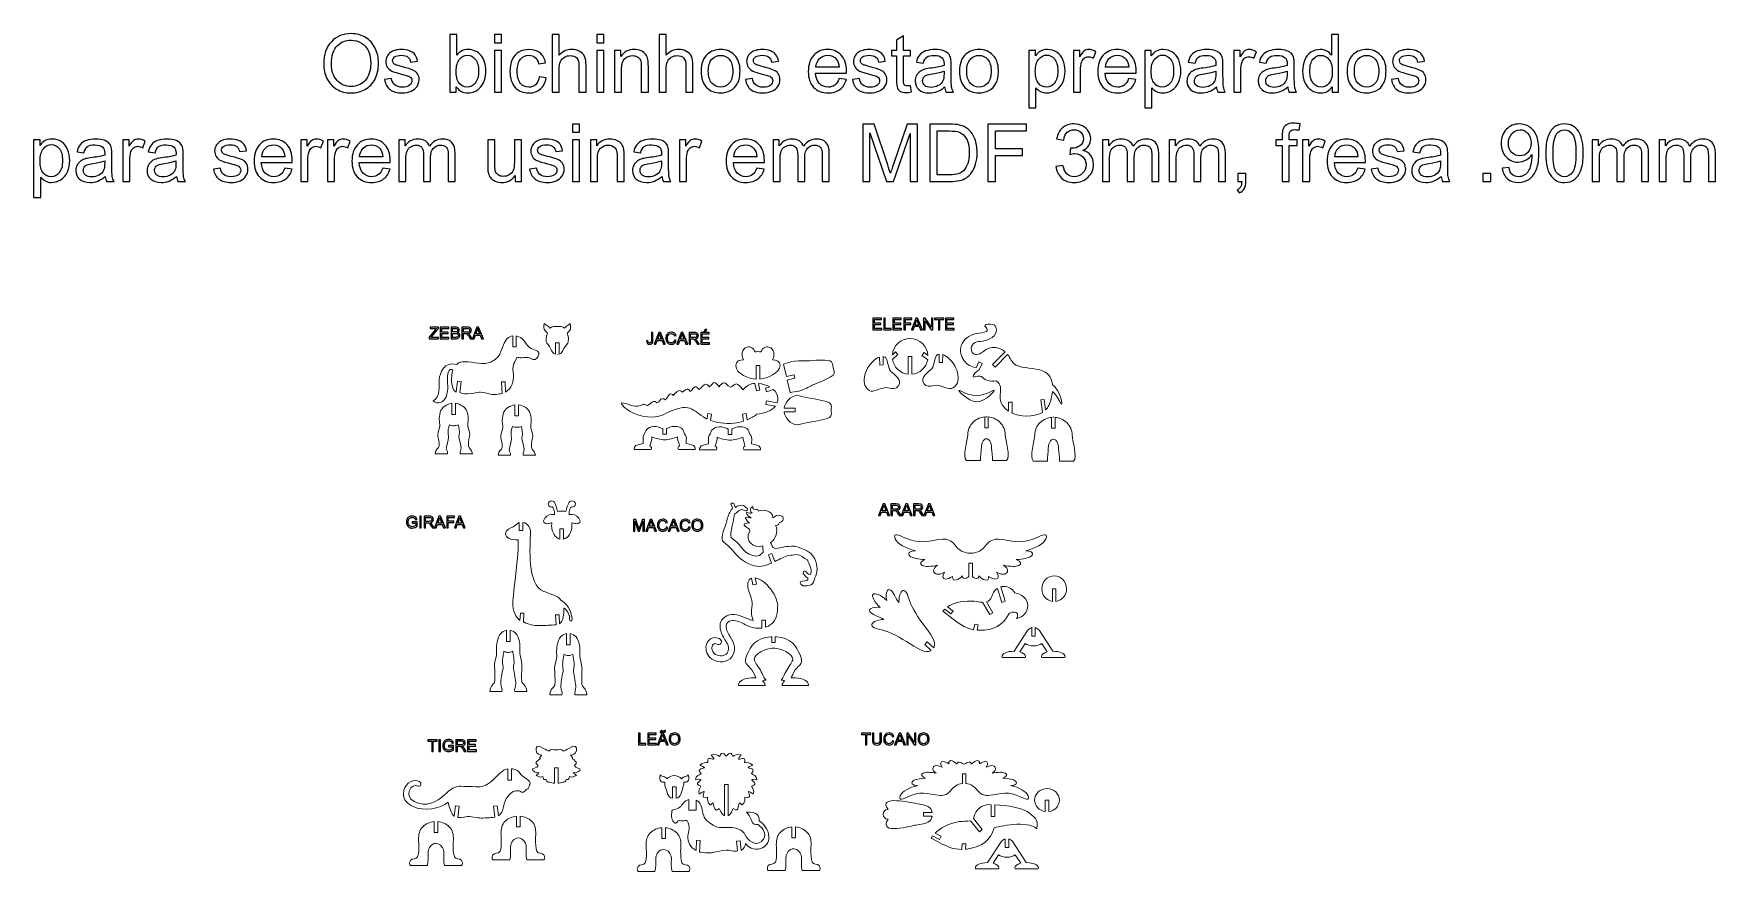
# Model space of a CAD drawing. Header units: centimetres. Extents: x -58 to 82, y -23 to 47.
import ezdxf

# ---------------------------------------------------------------- set-up
doc = ezdxf.new("R2010")
doc.units = ezdxf.units.CM
doc.header["$MEASUREMENT"] = 0
doc.layers.add('Camada 1', color=7, linetype='Continuous')

msp = doc.modelspace()

# ---------------------------------------------------------------- linework, layer by layer
at = {"layer": 'Camada 1', "color": 250}
for points, knots in [([(-33.64223, 44.32531), (-33.64223, 45.11665), (-33.43024, 45.73596), (-33.00516, 46.18324), (-33.00516, 46.18324), (-32.58007, 46.63052), (-32.03179, 46.85472), (-31.35921, 46.85472), (-31.35921, 46.85472), (-30.91969, 46.85472), (-30.52236, 46.74928), (-30.16942, 46.53951), (-30.16942, 46.53951), (-29.81647, 46.32864), (-29.54677, 46.03563), (-29.36142, 45.65938), (-29.36142, 45.65938), (-29.17607, 45.28424), (-29.08395, 44.85694), (-29.08395, 44.3808), (-29.08395, 44.3808), (-29.08395, 43.89689), (-29.18051, 43.46404), (-29.37585, 43.08335), (-29.37585, 43.08335), (-29.57119, 42.70155), (-29.84755, 42.41299), (-30.20493, 42.21654), (-30.20493, 42.21654), (-30.56342, 42.02009), (-30.94855, 41.92242), (-31.36254, 41.92242), (-31.36254, 41.92242), (-31.81204, 41.92242), (-32.2127, 42.03008), (-32.56564, 42.24761), (-32.56564, 42.24761), (-32.91969, 42.46404), (-33.18718, 42.76038), (-33.3692, 43.13552), (-33.3692, 43.13552), (-33.55122, 43.50954), (-33.64223, 43.90688), (-33.64223, 44.32531)], [0, 0, 0, 0, 0.090909091, 0.090909091, 0.090909091, 0.090909091, 0.181818182, 0.181818182, 0.181818182, 0.181818182, 0.272727273, 0.272727273, 0.272727273, 0.272727273, 0.363636364, 0.363636364, 0.363636364, 0.363636364, 0.454545455, 0.454545455, 0.454545455, 0.454545455, 0.545454545, 0.545454545, 0.545454545, 0.545454545, 0.636363636, 0.636363636, 0.636363636, 0.636363636, 0.727272727, 0.727272727, 0.727272727, 0.727272727, 0.818181818, 0.818181818, 0.818181818, 0.818181818, 0.909090909, 0.909090909, 0.909090909, 0.909090909, 1, 1, 1, 1]), ([(-32.99184, 44.31532), (-32.99184, 43.7404), (-32.83756, 43.28868), (-32.52902, 42.95794), (-32.52902, 42.95794), (-32.21936, 42.62719), (-31.83201, 42.46182), (-31.36586, 42.46182), (-31.36586, 42.46182), (-30.89084, 42.46182), (-30.50016, 42.6283), (-30.19383, 42.96237), (-30.19383, 42.96237), (-29.88751, 43.29645), (-29.73323, 43.77037), (-29.73323, 44.38413), (-29.73323, 44.38413), (-29.73323, 44.77148), (-29.79983, 45.10999), (-29.93079, 45.39967), (-29.93079, 45.39967), (-30.06176, 45.68935), (-30.25377, 45.91354), (-30.50571, 46.07336), (-30.50571, 46.07336), (-30.75876, 46.23208), (-31.04178, 46.31199), (-31.35588, 46.31199), (-31.35588, 46.31199), (-31.80316, 46.31199), (-32.18717, 46.15882), (-32.50904, 45.85139), (-32.50904, 45.85139), (-32.8309, 45.54506), (-32.99184, 45.0323), (-32.99184, 44.31532)], [0, 0, 0, 0, 0.111111111, 0.111111111, 0.111111111, 0.111111111, 0.222222222, 0.222222222, 0.222222222, 0.222222222, 0.333333333, 0.333333333, 0.333333333, 0.333333333, 0.444444444, 0.444444444, 0.444444444, 0.444444444, 0.555555556, 0.555555556, 0.555555556, 0.555555556, 0.666666667, 0.666666667, 0.666666667, 0.666666667, 0.777777778, 0.777777778, 0.777777778, 0.777777778, 0.888888889, 0.888888889, 0.888888889, 0.888888889, 1, 1, 1, 1]), ([(-22.62557, 42.00344), (-22.62557, 42.00344), (-23.1683, 42.00344), (-23.1683, 42.00344), (-23.1683, 42.00344), (-23.1683, 42.00344), (-23.1683, 46.77037), (-23.1683, 46.77037), (-23.1683, 46.77037), (-23.1683, 46.77037), (-22.58339, 46.77037), (-22.58339, 46.77037), (-22.58339, 46.77037), (-22.58339, 46.77037), (-22.58339, 45.07003), (-22.58339, 45.07003), (-22.58339, 45.07003), (-22.33589, 45.37969), (-22.02068, 45.53507), (-21.63778, 45.53507), (-21.63778, 45.53507), (-21.42468, 45.53507), (-21.22379, 45.49179), (-21.034, 45.40633), (-21.034, 45.40633), (-20.84421, 45.32087), (-20.68883, 45.19989), (-20.56563, 45.04562), (-20.56563, 45.04562), (-20.44355, 44.89023), (-20.34699, 44.70377), (-20.27817, 44.48402), (-20.27817, 44.48402), (-20.20825, 44.26537), (-20.17385, 44.03119), (-20.17385, 43.78258), (-20.17385, 43.78258), (-20.17385, 43.1899), (-20.32035, 42.73263), (-20.61336, 42.40966), (-20.61336, 42.40966), (-20.90526, 42.08668), (-21.25709, 41.92575), (-21.66663, 41.92575), (-21.66663, 41.92575), (-22.07396, 41.92575), (-22.3936, 42.09556), (-22.62557, 42.43629), (-22.62557, 42.43629), (-22.62557, 42.43629), (-22.62557, 42.00344), (-22.62557, 42.00344)], [0, 0, 0, 0, 0.076923077, 0.076923077, 0.076923077, 0.076923077, 0.153846154, 0.153846154, 0.153846154, 0.153846154, 0.230769231, 0.230769231, 0.230769231, 0.230769231, 0.307692308, 0.307692308, 0.307692308, 0.307692308, 0.384615385, 0.384615385, 0.384615385, 0.384615385, 0.461538462, 0.461538462, 0.461538462, 0.461538462, 0.538461538, 0.538461538, 0.538461538, 0.538461538, 0.615384615, 0.615384615, 0.615384615, 0.615384615, 0.692307692, 0.692307692, 0.692307692, 0.692307692, 0.769230769, 0.769230769, 0.769230769, 0.769230769, 0.846153846, 0.846153846, 0.846153846, 0.846153846, 0.923076923, 0.923076923, 0.923076923, 0.923076923, 1, 1, 1, 1]), ([(-19.45909, 46.09667), (-19.45909, 46.09667), (-19.45909, 46.77037), (-19.45909, 46.77037), (-19.45909, 46.77037), (-19.45909, 46.77037), (-18.87307, 46.77037), (-18.87307, 46.77037), (-18.87307, 46.77037), (-18.87307, 46.77037), (-18.87307, 46.09667), (-18.87307, 46.09667), (-18.87307, 46.09667), (-18.87307, 46.09667), (-19.45909, 46.09667), (-19.45909, 46.09667)], [0, 0, 0, 0, 0.25, 0.25, 0.25, 0.25, 0.5, 0.5, 0.5, 0.5, 0.75, 0.75, 0.75, 0.75, 1, 1, 1, 1]), ([(-14.6522, 42.00344), (-14.6522, 42.00344), (-14.6522, 46.77037), (-14.6522, 46.77037), (-14.6522, 46.77037), (-14.6522, 46.77037), (-14.06729, 46.77037), (-14.06729, 46.77037), (-14.06729, 46.77037), (-14.06729, 46.77037), (-14.06729, 45.06004), (-14.06729, 45.06004), (-14.06729, 45.06004), (-13.79426, 45.37636), (-13.44909, 45.53507), (-13.03289, 45.53507), (-13.03289, 45.53507), (-12.77761, 45.53507), (-12.55564, 45.48402), (-12.36696, 45.38302), (-12.36696, 45.38302), (-12.17828, 45.28313), (-12.04287, 45.14329), (-11.96185, 44.96571), (-11.96185, 44.96571), (-11.88083, 44.78812), (-11.83977, 44.52952), (-11.83977, 44.19212), (-11.83977, 44.19212), (-11.83977, 44.19212), (-11.83977, 42.00344), (-11.83977, 42.00344), (-11.83977, 42.00344), (-11.83977, 42.00344), (-12.42578, 42.00344), (-12.42578, 42.00344), (-12.42578, 42.00344), (-12.42578, 42.00344), (-12.42578, 44.19212), (-12.42578, 44.19212), (-12.42578, 44.19212), (-12.42578, 44.48402), (-12.48905, 44.69711), (-12.61557, 44.8303), (-12.61557, 44.8303), (-12.7421, 44.96349), (-12.9219, 45.03119), (-13.15386, 45.03119), (-13.15386, 45.03119), (-13.327, 45.03119), (-13.49016, 44.98568), (-13.64332, 44.89578), (-13.64332, 44.89578), (-13.79648, 44.80588), (-13.90525, 44.6838), (-13.96962, 44.52952), (-13.96962, 44.52952), (-14.03511, 44.37636), (-14.06729, 44.16326), (-14.06729, 43.89245), (-14.06729, 43.89245), (-14.06729, 43.89245), (-14.06729, 42.00344), (-14.06729, 42.00344), (-14.06729, 42.00344), (-14.06729, 42.00344), (-14.6522, 42.00344), (-14.6522, 42.00344)], [0, 0, 0, 0, 0.058823529, 0.058823529, 0.058823529, 0.058823529, 0.117647059, 0.117647059, 0.117647059, 0.117647059, 0.176470588, 0.176470588, 0.176470588, 0.176470588, 0.235294118, 0.235294118, 0.235294118, 0.235294118, 0.294117647, 0.294117647, 0.294117647, 0.294117647, 0.352941176, 0.352941176, 0.352941176, 0.352941176, 0.411764706, 0.411764706, 0.411764706, 0.411764706, 0.470588235, 0.470588235, 0.470588235, 0.470588235, 0.529411765, 0.529411765, 0.529411765, 0.529411765, 0.588235294, 0.588235294, 0.588235294, 0.588235294, 0.647058824, 0.647058824, 0.647058824, 0.647058824, 0.705882353, 0.705882353, 0.705882353, 0.705882353, 0.764705882, 0.764705882, 0.764705882, 0.764705882, 0.823529412, 0.823529412, 0.823529412, 0.823529412, 0.882352941, 0.882352941, 0.882352941, 0.882352941, 0.941176471, 0.941176471, 0.941176471, 0.941176471, 1, 1, 1, 1]), ([(-10.94632, 46.09667), (-10.94632, 46.09667), (-10.94632, 46.77037), (-10.94632, 46.77037), (-10.94632, 46.77037), (-10.94632, 46.77037), (-10.3603, 46.77037), (-10.3603, 46.77037), (-10.3603, 46.77037), (-10.3603, 46.77037), (-10.3603, 46.09667), (-10.3603, 46.09667), (-10.3603, 46.09667), (-10.3603, 46.09667), (-10.94632, 46.09667), (-10.94632, 46.09667)], [0, 0, 0, 0, 0.25, 0.25, 0.25, 0.25, 0.5, 0.5, 0.5, 0.5, 0.75, 0.75, 0.75, 0.75, 1, 1, 1, 1]), ([(-5.76541, 42.00344), (-5.76541, 42.00344), (-5.76541, 46.77037), (-5.76541, 46.77037), (-5.76541, 46.77037), (-5.76541, 46.77037), (-5.1805, 46.77037), (-5.1805, 46.77037), (-5.1805, 46.77037), (-5.1805, 46.77037), (-5.1805, 45.06004), (-5.1805, 45.06004), (-5.1805, 45.06004), (-4.90747, 45.37636), (-4.5623, 45.53507), (-4.1461, 45.53507), (-4.1461, 45.53507), (-3.89082, 45.53507), (-3.66885, 45.48402), (-3.48017, 45.38302), (-3.48017, 45.38302), (-3.29149, 45.28313), (-3.15608, 45.14329), (-3.07506, 44.96571), (-3.07506, 44.96571), (-2.99404, 44.78812), (-2.95298, 44.52952), (-2.95298, 44.19212), (-2.95298, 44.19212), (-2.95298, 44.19212), (-2.95298, 42.00344), (-2.95298, 42.00344), (-2.95298, 42.00344), (-2.95298, 42.00344), (-3.53899, 42.00344), (-3.53899, 42.00344), (-3.53899, 42.00344), (-3.53899, 42.00344), (-3.53899, 44.19212), (-3.53899, 44.19212), (-3.53899, 44.19212), (-3.53899, 44.48402), (-3.60226, 44.69711), (-3.72878, 44.8303), (-3.72878, 44.8303), (-3.85531, 44.96349), (-4.03511, 45.03119), (-4.26707, 45.03119), (-4.26707, 45.03119), (-4.44021, 45.03119), (-4.60337, 44.98568), (-4.75653, 44.89578), (-4.75653, 44.89578), (-4.90969, 44.80588), (-5.01846, 44.6838), (-5.08283, 44.52952), (-5.08283, 44.52952), (-5.14832, 44.37636), (-5.1805, 44.16326), (-5.1805, 43.89245), (-5.1805, 43.89245), (-5.1805, 43.89245), (-5.1805, 42.00344), (-5.1805, 42.00344), (-5.1805, 42.00344), (-5.1805, 42.00344), (-5.76541, 42.00344), (-5.76541, 42.00344)], [0, 0, 0, 0, 0.058823529, 0.058823529, 0.058823529, 0.058823529, 0.117647059, 0.117647059, 0.117647059, 0.117647059, 0.176470588, 0.176470588, 0.176470588, 0.176470588, 0.235294118, 0.235294118, 0.235294118, 0.235294118, 0.294117647, 0.294117647, 0.294117647, 0.294117647, 0.352941176, 0.352941176, 0.352941176, 0.352941176, 0.411764706, 0.411764706, 0.411764706, 0.411764706, 0.470588235, 0.470588235, 0.470588235, 0.470588235, 0.529411765, 0.529411765, 0.529411765, 0.529411765, 0.588235294, 0.588235294, 0.588235294, 0.588235294, 0.647058824, 0.647058824, 0.647058824, 0.647058824, 0.705882353, 0.705882353, 0.705882353, 0.705882353, 0.764705882, 0.764705882, 0.764705882, 0.764705882, 0.823529412, 0.823529412, 0.823529412, 0.823529412, 0.882352941, 0.882352941, 0.882352941, 0.882352941, 0.941176471, 0.941176471, 0.941176471, 0.941176471, 1, 1, 1, 1]), ([(15.13249, 42.5273), (15.13249, 42.5273), (15.21684, 42.0101), (15.21684, 42.0101), (15.21684, 42.0101), (15.05258, 41.97569), (14.90497, 41.95793), (14.77511, 41.95793), (14.77511, 41.95793), (14.56201, 41.95793), (14.39775, 41.99123), (14.28011, 42.05893), (14.28011, 42.05893), (14.16357, 42.12553), (14.08144, 42.21432), (14.03371, 42.32419), (14.03371, 42.32419), (13.98599, 42.43296), (13.96157, 42.66382), (13.96157, 43.01454), (13.96157, 43.01454), (13.96157, 43.01454), (13.96157, 45.00122), (13.96157, 45.00122), (13.96157, 45.00122), (13.96157, 45.00122), (13.53205, 45.00122), (13.53205, 45.00122), (13.53205, 45.00122), (13.53205, 45.00122), (13.53205, 45.45627), (13.53205, 45.45627), (13.53205, 45.45627), (13.53205, 45.45627), (13.96157, 45.45627), (13.96157, 45.45627), (13.96157, 45.45627), (13.96157, 45.45627), (13.96157, 46.31199), (13.96157, 46.31199), (13.96157, 46.31199), (13.96157, 46.31199), (14.54426, 46.66271), (14.54426, 46.66271), (14.54426, 46.66271), (14.54426, 46.66271), (14.54426, 45.45627), (14.54426, 45.45627), (14.54426, 45.45627), (14.54426, 45.45627), (15.13249, 45.45627), (15.13249, 45.45627), (15.13249, 45.45627), (15.13249, 45.45627), (15.13249, 45.00122), (15.13249, 45.00122), (15.13249, 45.00122), (15.13249, 45.00122), (14.54426, 45.00122), (14.54426, 45.00122), (14.54426, 45.00122), (14.54426, 45.00122), (14.54426, 42.98235), (14.54426, 42.98235), (14.54426, 42.98235), (14.54426, 42.81476), (14.55425, 42.70821), (14.57422, 42.66049), (14.57422, 42.66049), (14.59531, 42.61276), (14.62861, 42.57503), (14.67522, 42.54617), (14.67522, 42.54617), (14.72184, 42.51842), (14.78843, 42.504), (14.875, 42.504), (14.875, 42.504), (14.94048, 42.504), (15.02594, 42.51176), (15.13249, 42.5273)], [0, 0, 0, 0, 0.05, 0.05, 0.05, 0.05, 0.1, 0.1, 0.1, 0.1, 0.15, 0.15, 0.15, 0.15, 0.2, 0.2, 0.2, 0.2, 0.25, 0.25, 0.25, 0.25, 0.3, 0.3, 0.3, 0.3, 0.35, 0.35, 0.35, 0.35, 0.4, 0.4, 0.4, 0.4, 0.45, 0.45, 0.45, 0.45, 0.5, 0.5, 0.5, 0.5, 0.55, 0.55, 0.55, 0.55, 0.6, 0.6, 0.6, 0.6, 0.65, 0.65, 0.65, 0.65, 0.7, 0.7, 0.7, 0.7, 0.75, 0.75, 0.75, 0.75, 0.8, 0.8, 0.8, 0.8, 0.85, 0.85, 0.85, 0.85, 0.9, 0.9, 0.9, 0.9, 0.95, 0.95, 0.95, 0.95, 1, 1, 1, 1]), ([(50.1558, 42.00344), (50.1558, 42.00344), (50.1558, 42.43962), (50.1558, 42.43962), (50.1558, 42.43962), (49.93715, 42.09667), (49.61529, 41.92575), (49.1902, 41.92575), (49.1902, 41.92575), (48.91495, 41.92575), (48.6619, 42.00122), (48.43105, 42.15327), (48.43105, 42.15327), (48.20019, 42.30422), (48.0215, 42.5162), (47.89386, 42.78923), (47.89386, 42.78923), (47.76734, 43.06115), (47.70408, 43.37303), (47.70408, 43.72708), (47.70408, 43.72708), (47.70408, 44.07114), (47.76179, 44.38413), (47.87611, 44.66493), (47.87611, 44.66493), (47.99153, 44.94573), (48.16356, 45.16104), (48.39331, 45.30977), (48.39331, 45.30977), (48.62305, 45.4596), (48.88055, 45.53507), (49.16467, 45.53507), (49.16467, 45.53507), (49.37222, 45.53507), (49.55757, 45.49068), (49.71961, 45.403), (49.71961, 45.403), (49.88277, 45.31532), (50.01484, 45.201), (50.11695, 45.06004), (50.11695, 45.06004), (50.11695, 45.06004), (50.11695, 46.77037), (50.11695, 46.77037), (50.11695, 46.77037), (50.11695, 46.77037), (50.69853, 46.77037), (50.69853, 46.77037), (50.69853, 46.77037), (50.69853, 46.77037), (50.69853, 42.00344), (50.69853, 42.00344), (50.69853, 42.00344), (50.69853, 42.00344), (50.1558, 42.00344), (50.1558, 42.00344)], [0, 0, 0, 0, 0.071428571, 0.071428571, 0.071428571, 0.071428571, 0.142857143, 0.142857143, 0.142857143, 0.142857143, 0.214285714, 0.214285714, 0.214285714, 0.214285714, 0.285714286, 0.285714286, 0.285714286, 0.285714286, 0.357142857, 0.357142857, 0.357142857, 0.357142857, 0.428571429, 0.428571429, 0.428571429, 0.428571429, 0.5, 0.5, 0.5, 0.5, 0.571428571, 0.571428571, 0.571428571, 0.571428571, 0.642857143, 0.642857143, 0.642857143, 0.642857143, 0.714285714, 0.714285714, 0.714285714, 0.714285714, 0.785714286, 0.785714286, 0.785714286, 0.785714286, 0.857142857, 0.857142857, 0.857142857, 0.857142857, 0.928571429, 0.928571429, 0.928571429, 0.928571429, 1, 1, 1, 1]), ([(-28.57896, 43.03452), (-28.57896, 43.03452), (-28.00072, 43.12553), (-28.00072, 43.12553), (-28.00072, 43.12553), (-27.96853, 42.89356), (-27.87752, 42.71598), (-27.7288, 42.59168), (-27.7288, 42.59168), (-27.58118, 42.46848), (-27.37363, 42.40633), (-27.10615, 42.40633), (-27.10615, 42.40633), (-26.83756, 42.40633), (-26.63779, 42.46182), (-26.50793, 42.57059), (-26.50793, 42.57059), (-26.37807, 42.68047), (-26.31259, 42.80921), (-26.31259, 42.95572), (-26.31259, 42.95572), (-26.31259, 43.0889), (-26.3703, 43.19212), (-26.48573, 43.2687), (-26.48573, 43.2687), (-26.56564, 43.32087), (-26.76542, 43.38635), (-27.08396, 43.46626), (-27.08396, 43.46626), (-27.51237, 43.57503), (-27.81093, 43.66826), (-27.9763, 43.74817), (-27.9763, 43.74817), (-28.14167, 43.82697), (-28.2682, 43.93685), (-28.35366, 44.07669), (-28.35366, 44.07669), (-28.43912, 44.21654), (-28.4824, 44.37081), (-28.4824, 44.53951), (-28.4824, 44.53951), (-28.4824, 44.69379), (-28.44689, 44.83585), (-28.37585, 44.96682), (-28.37585, 44.96682), (-28.30593, 45.09889), (-28.20937, 45.20766), (-28.0884, 45.29423), (-28.0884, 45.29423), (-27.99739, 45.36082), (-27.87308, 45.41854), (-27.71659, 45.46515), (-27.71659, 45.46515), (-27.55898, 45.51177), (-27.39028, 45.53507), (-27.21048, 45.53507), (-27.21048, 45.53507), (-26.93967, 45.53507), (-26.70216, 45.49512), (-26.49683, 45.41743), (-26.49683, 45.41743), (-26.2915, 45.33973), (-26.14056, 45.2343), (-26.04289, 45.10111), (-26.04289, 45.10111), (-25.94522, 44.96682), (-25.87863, 44.78923), (-25.842, 44.56615), (-25.842, 44.56615), (-25.842, 44.56615), (-26.41359, 44.48735), (-26.41359, 44.48735), (-26.41359, 44.48735), (-26.44023, 44.66493), (-26.5157, 44.80366), (-26.64001, 44.90355), (-26.64001, 44.90355), (-26.76431, 45.00344), (-26.94078, 45.05339), (-27.16831, 45.05339), (-27.16831, 45.05339), (-27.4369, 45.05339), (-27.62891, 45.00899), (-27.74322, 44.9202), (-27.74322, 44.9202), (-27.85865, 44.83141), (-27.91637, 44.72708), (-27.91637, 44.60832), (-27.91637, 44.60832), (-27.91637, 44.53174), (-27.89195, 44.46404), (-27.84422, 44.403), (-27.84422, 44.403), (-27.7965, 44.33973), (-27.72214, 44.28868), (-27.62003, 44.2465), (-27.62003, 44.2465), (-27.5612, 44.22542), (-27.38917, 44.17547), (-27.10282, 44.09778), (-27.10282, 44.09778), (-26.68884, 43.98679), (-26.40027, 43.89689), (-26.23712, 43.82586), (-26.23712, 43.82586), (-26.07286, 43.75594), (-25.94411, 43.65272), (-25.85088, 43.51842), (-25.85088, 43.51842), (-25.75765, 43.38413), (-25.71104, 43.21765), (-25.71104, 43.01787), (-25.71104, 43.01787), (-25.71104, 42.82253), (-25.76875, 42.6394), (-25.88196, 42.46626), (-25.88196, 42.46626), (-25.99628, 42.29423), (-26.16054, 42.16104), (-26.37474, 42.0667), (-26.37474, 42.0667), (-26.58895, 41.97236), (-26.83201, 41.92575), (-27.10282, 41.92575), (-27.10282, 41.92575), (-27.55233, 41.92575), (-27.89417, 42.01898), (-28.12946, 42.20544), (-28.12946, 42.20544), (-28.36476, 42.3919), (-28.51459, 42.66826), (-28.57896, 43.03452)], [0, 0, 0, 0, 0.03030303, 0.03030303, 0.03030303, 0.03030303, 0.060606061, 0.060606061, 0.060606061, 0.060606061, 0.090909091, 0.090909091, 0.090909091, 0.090909091, 0.121212121, 0.121212121, 0.121212121, 0.121212121, 0.151515152, 0.151515152, 0.151515152, 0.151515152, 0.181818182, 0.181818182, 0.181818182, 0.181818182, 0.212121212, 0.212121212, 0.212121212, 0.212121212, 0.242424242, 0.242424242, 0.242424242, 0.242424242, 0.272727273, 0.272727273, 0.272727273, 0.272727273, 0.303030303, 0.303030303, 0.303030303, 0.303030303, 0.333333333, 0.333333333, 0.333333333, 0.333333333, 0.363636364, 0.363636364, 0.363636364, 0.363636364, 0.393939394, 0.393939394, 0.393939394, 0.393939394, 0.424242424, 0.424242424, 0.424242424, 0.424242424, 0.454545455, 0.454545455, 0.454545455, 0.454545455, 0.484848485, 0.484848485, 0.484848485, 0.484848485, 0.515151515, 0.515151515, 0.515151515, 0.515151515, 0.545454545, 0.545454545, 0.545454545, 0.545454545, 0.575757576, 0.575757576, 0.575757576, 0.575757576, 0.606060606, 0.606060606, 0.606060606, 0.606060606, 0.636363636, 0.636363636, 0.636363636, 0.636363636, 0.666666667, 0.666666667, 0.666666667, 0.666666667, 0.696969697, 0.696969697, 0.696969697, 0.696969697, 0.727272727, 0.727272727, 0.727272727, 0.727272727, 0.757575758, 0.757575758, 0.757575758, 0.757575758, 0.787878788, 0.787878788, 0.787878788, 0.787878788, 0.818181818, 0.818181818, 0.818181818, 0.818181818, 0.848484848, 0.848484848, 0.848484848, 0.848484848, 0.878787879, 0.878787879, 0.878787879, 0.878787879, 0.909090909, 0.909090909, 0.909090909, 0.909090909, 0.939393939, 0.939393939, 0.939393939, 0.939393939, 0.96969697, 0.96969697, 0.96969697, 0.96969697, 1, 1, 1, 1]), ([(-22.63223, 43.75594), (-22.63223, 43.34195), (-22.57562, 43.0434), (-22.46353, 42.85916), (-22.46353, 42.85916), (-22.27929, 42.55727), (-22.02956, 42.40633), (-21.71547, 42.40633), (-21.71547, 42.40633), (-21.45909, 42.40633), (-21.23822, 42.51731), (-21.05176, 42.7404), (-21.05176, 42.7404), (-20.8653, 42.96237), (-20.77207, 43.29312), (-20.77207, 43.73374), (-20.77207, 43.73374), (-20.77207, 44.18435), (-20.86197, 44.51731), (-21.04066, 44.73152), (-21.04066, 44.73152), (-21.21935, 44.94573), (-21.43578, 45.05339), (-21.68883, 45.05339), (-21.68883, 45.05339), (-21.94521, 45.05339), (-22.16608, 44.9424), (-22.35254, 44.72042), (-22.35254, 44.72042), (-22.539, 44.49845), (-22.63223, 44.17658), (-22.63223, 43.75594)], [0, 0, 0, 0, 0.125, 0.125, 0.125, 0.125, 0.25, 0.25, 0.25, 0.25, 0.375, 0.375, 0.375, 0.375, 0.5, 0.5, 0.5, 0.5, 0.625, 0.625, 0.625, 0.625, 0.75, 0.75, 0.75, 0.75, 0.875, 0.875, 0.875, 0.875, 1, 1, 1, 1]), ([(-19.45909, 42.00344), (-19.45909, 42.00344), (-19.45909, 45.45627), (-19.45909, 45.45627), (-19.45909, 45.45627), (-19.45909, 45.45627), (-18.87307, 45.45627), (-18.87307, 45.45627), (-18.87307, 45.45627), (-18.87307, 45.45627), (-18.87307, 42.00344), (-18.87307, 42.00344), (-18.87307, 42.00344), (-18.87307, 42.00344), (-19.45909, 42.00344), (-19.45909, 42.00344)], [0, 0, 0, 0, 0.25, 0.25, 0.25, 0.25, 0.5, 0.5, 0.5, 0.5, 0.75, 0.75, 0.75, 0.75, 1, 1, 1, 1]), ([(-15.72879, 43.2687), (-15.72879, 43.2687), (-15.15387, 43.19323), (-15.15387, 43.19323), (-15.15387, 43.19323), (-15.21602, 42.797), (-15.37695, 42.48624), (-15.63667, 42.26204), (-15.63667, 42.26204), (-15.89527, 42.03785), (-16.2138, 41.92575), (-16.59116, 41.92575), (-16.59116, 41.92575), (-17.06286, 41.92575), (-17.44355, 42.08002), (-17.7299, 42.38857), (-17.7299, 42.38857), (-18.01735, 42.69711), (-18.16164, 43.13996), (-18.16164, 43.71709), (-18.16164, 43.71709), (-18.16164, 44.09001), (-18.09949, 44.41632), (-17.97629, 44.696), (-17.97629, 44.696), (-17.85198, 44.97569), (-17.66441, 45.18546), (-17.41136, 45.32531), (-17.41136, 45.32531), (-17.15942, 45.46515), (-16.88417, 45.53507), (-16.58783, 45.53507), (-16.58783, 45.53507), (-16.21269, 45.53507), (-15.90526, 45.43962), (-15.66774, 45.24983), (-15.66774, 45.24983), (-15.42912, 45.06004), (-15.27595, 44.79145), (-15.20825, 44.44184), (-15.20825, 44.44184), (-15.20825, 44.44184), (-15.77762, 44.35416), (-15.77762, 44.35416), (-15.77762, 44.35416), (-15.832, 44.58613), (-15.92745, 44.76038), (-16.06508, 44.87802), (-16.06508, 44.87802), (-16.2027, 44.99456), (-16.36918, 45.05339), (-16.56452, 45.05339), (-16.56452, 45.05339), (-16.85975, 45.05339), (-17.09948, 44.94795), (-17.28372, 44.73596), (-17.28372, 44.73596), (-17.46796, 44.52508), (-17.56008, 44.19101), (-17.56008, 43.73374), (-17.56008, 43.73374), (-17.56008, 43.26981), (-17.47129, 42.93241), (-17.2926, 42.72153), (-17.2926, 42.72153), (-17.11502, 42.51176), (-16.88306, 42.40633), (-16.59671, 42.40633), (-16.59671, 42.40633), (-16.36697, 42.40633), (-16.17607, 42.47736), (-16.02179, 42.61831), (-16.02179, 42.61831), (-15.86752, 42.75927), (-15.76985, 42.97569), (-15.72879, 43.2687)], [0, 0, 0, 0, 0.052631579, 0.052631579, 0.052631579, 0.052631579, 0.105263158, 0.105263158, 0.105263158, 0.105263158, 0.157894737, 0.157894737, 0.157894737, 0.157894737, 0.210526316, 0.210526316, 0.210526316, 0.210526316, 0.263157895, 0.263157895, 0.263157895, 0.263157895, 0.315789474, 0.315789474, 0.315789474, 0.315789474, 0.368421053, 0.368421053, 0.368421053, 0.368421053, 0.421052632, 0.421052632, 0.421052632, 0.421052632, 0.473684211, 0.473684211, 0.473684211, 0.473684211, 0.526315789, 0.526315789, 0.526315789, 0.526315789, 0.578947368, 0.578947368, 0.578947368, 0.578947368, 0.631578947, 0.631578947, 0.631578947, 0.631578947, 0.684210526, 0.684210526, 0.684210526, 0.684210526, 0.736842105, 0.736842105, 0.736842105, 0.736842105, 0.789473684, 0.789473684, 0.789473684, 0.789473684, 0.842105263, 0.842105263, 0.842105263, 0.842105263, 0.894736842, 0.894736842, 0.894736842, 0.894736842, 0.947368421, 0.947368421, 0.947368421, 0.947368421, 1, 1, 1, 1]), ([(-10.94632, 42.00344), (-10.94632, 42.00344), (-10.94632, 45.45627), (-10.94632, 45.45627), (-10.94632, 45.45627), (-10.94632, 45.45627), (-10.3603, 45.45627), (-10.3603, 45.45627), (-10.3603, 45.45627), (-10.3603, 45.45627), (-10.3603, 42.00344), (-10.3603, 42.00344), (-10.3603, 42.00344), (-10.3603, 42.00344), (-10.94632, 42.00344), (-10.94632, 42.00344)], [0, 0, 0, 0, 0.25, 0.25, 0.25, 0.25, 0.5, 0.5, 0.5, 0.5, 0.75, 0.75, 0.75, 0.75, 1, 1, 1, 1]), ([(-9.46907, 42.00344), (-9.46907, 42.00344), (-9.46907, 45.45627), (-9.46907, 45.45627), (-9.46907, 45.45627), (-9.46907, 45.45627), (-8.94299, 45.45627), (-8.94299, 45.45627), (-8.94299, 45.45627), (-8.94299, 45.45627), (-8.94299, 44.96571), (-8.94299, 44.96571), (-8.94299, 44.96571), (-8.68882, 45.34528), (-8.32256, 45.53507), (-7.84421, 45.53507), (-7.84421, 45.53507), (-7.63555, 45.53507), (-7.44465, 45.49734), (-7.2704, 45.42298), (-7.2704, 45.42298), (-7.09504, 45.3475), (-6.96518, 45.24983), (-6.87861, 45.12775), (-6.87861, 45.12775), (-6.79093, 45.00677), (-6.731, 44.86249), (-6.69548, 44.696), (-6.69548, 44.696), (-6.67439, 44.58724), (-6.6633, 44.39745), (-6.6633, 44.12664), (-6.6633, 44.12664), (-6.6633, 44.12664), (-6.6633, 42.00344), (-6.6633, 42.00344), (-6.6633, 42.00344), (-6.6633, 42.00344), (-7.24931, 42.00344), (-7.24931, 42.00344), (-7.24931, 42.00344), (-7.24931, 42.00344), (-7.24931, 44.10444), (-7.24931, 44.10444), (-7.24931, 44.10444), (-7.24931, 44.34195), (-7.27151, 44.52064), (-7.31701, 44.6394), (-7.31701, 44.6394), (-7.36252, 44.75705), (-7.44354, 44.85139), (-7.55897, 44.92131), (-7.55897, 44.92131), (-7.6755, 44.99234), (-7.81091, 45.02786), (-7.9674, 45.02786), (-7.9674, 45.02786), (-8.21713, 45.02786), (-8.43133, 44.94795), (-8.61335, 44.79034), (-8.61335, 44.79034), (-8.79426, 44.63163), (-8.88416, 44.33196), (-8.88416, 43.88912), (-8.88416, 43.88912), (-8.88416, 43.88912), (-8.88416, 42.00344), (-8.88416, 42.00344), (-8.88416, 42.00344), (-8.88416, 42.00344), (-9.46907, 42.00344), (-9.46907, 42.00344)], [0, 0, 0, 0, 0.055555556, 0.055555556, 0.055555556, 0.055555556, 0.111111111, 0.111111111, 0.111111111, 0.111111111, 0.166666667, 0.166666667, 0.166666667, 0.166666667, 0.222222222, 0.222222222, 0.222222222, 0.222222222, 0.277777778, 0.277777778, 0.277777778, 0.277777778, 0.333333333, 0.333333333, 0.333333333, 0.333333333, 0.388888889, 0.388888889, 0.388888889, 0.388888889, 0.444444444, 0.444444444, 0.444444444, 0.444444444, 0.5, 0.5, 0.5, 0.5, 0.555555556, 0.555555556, 0.555555556, 0.555555556, 0.611111111, 0.611111111, 0.611111111, 0.611111111, 0.666666667, 0.666666667, 0.666666667, 0.666666667, 0.722222222, 0.722222222, 0.722222222, 0.722222222, 0.777777778, 0.777777778, 0.777777778, 0.777777778, 0.833333333, 0.833333333, 0.833333333, 0.833333333, 0.888888889, 0.888888889, 0.888888889, 0.888888889, 0.944444444, 0.944444444, 0.944444444, 0.944444444, 1, 1, 1, 1]), ([(-2.28039, 43.73041), (-2.28039, 44.3697), (-2.10281, 44.84362), (-1.74654, 45.15106), (-1.74654, 45.15106), (-1.45021, 45.40633), (-1.08838, 45.53507), (-0.66108, 45.53507), (-0.66108, 45.53507), (-0.18605, 45.53507), (0.2024, 45.37969), (0.50318, 45.06781), (0.50318, 45.06781), (0.80507, 44.75705), (0.9549, 44.32753), (0.9549, 43.77925), (0.9549, 43.77925), (0.9549, 43.33418), (0.88831, 42.98457), (0.75512, 42.73041), (0.75512, 42.73041), (0.62194, 42.47514), (0.42771, 42.27758), (0.17355, 42.13663), (0.17355, 42.13663), (-0.08173, 41.99567), (-0.35919, 41.92575), (-0.66108, 41.92575), (-0.66108, 41.92575), (-1.14388, 41.92575), (-1.53456, 42.08002), (-1.83311, 42.39079), (-1.83311, 42.39079), (-2.13167, 42.70044), (-2.28039, 43.14661), (-2.28039, 43.73041)], [0, 0, 0, 0, 0.111111111, 0.111111111, 0.111111111, 0.111111111, 0.222222222, 0.222222222, 0.222222222, 0.222222222, 0.333333333, 0.333333333, 0.333333333, 0.333333333, 0.444444444, 0.444444444, 0.444444444, 0.444444444, 0.555555556, 0.555555556, 0.555555556, 0.555555556, 0.666666667, 0.666666667, 0.666666667, 0.666666667, 0.777777778, 0.777777778, 0.777777778, 0.777777778, 0.888888889, 0.888888889, 0.888888889, 0.888888889, 1, 1, 1, 1]), ([(-1.67884, 43.73041), (-1.67884, 43.28757), (-1.58228, 42.95683), (-1.38916, 42.73707), (-1.38916, 42.73707), (-1.19604, 42.5162), (-0.95298, 42.40633), (-0.66108, 42.40633), (-0.66108, 42.40633), (-0.37029, 42.40633), (-0.12834, 42.51731), (0.06478, 42.73818), (0.06478, 42.73818), (0.25679, 42.95905), (0.35335, 43.29645), (0.35335, 43.74928), (0.35335, 43.74928), (0.35335, 44.17658), (0.25679, 44.50067), (0.06256, 44.72042), (0.06256, 44.72042), (-0.13167, 44.94018), (-0.37251, 45.05006), (-0.66108, 45.05006), (-0.66108, 45.05006), (-0.95298, 45.05006), (-1.19604, 44.94018), (-1.38916, 44.72153), (-1.38916, 44.72153), (-1.58228, 44.50289), (-1.67884, 44.17214), (-1.67884, 43.73041)], [0, 0, 0, 0, 0.125, 0.125, 0.125, 0.125, 0.25, 0.25, 0.25, 0.25, 0.375, 0.375, 0.375, 0.375, 0.5, 0.5, 0.5, 0.5, 0.625, 0.625, 0.625, 0.625, 0.75, 0.75, 0.75, 0.75, 0.875, 0.875, 0.875, 0.875, 1, 1, 1, 1]), ([(1.40773, 43.03452), (1.40773, 43.03452), (1.98597, 43.12553), (1.98597, 43.12553), (1.98597, 43.12553), (2.01816, 42.89356), (2.10917, 42.71598), (2.25789, 42.59168), (2.25789, 42.59168), (2.40551, 42.46848), (2.61306, 42.40633), (2.88054, 42.40633), (2.88054, 42.40633), (3.14913, 42.40633), (3.3489, 42.46182), (3.47876, 42.57059), (3.47876, 42.57059), (3.60862, 42.68047), (3.6741, 42.80921), (3.6741, 42.95572), (3.6741, 42.95572), (3.6741, 43.0889), (3.61639, 43.19212), (3.50096, 43.2687), (3.50096, 43.2687), (3.42105, 43.32087), (3.22127, 43.38635), (2.90273, 43.46626), (2.90273, 43.46626), (2.47432, 43.57503), (2.17576, 43.66826), (2.01039, 43.74817), (2.01039, 43.74817), (1.84502, 43.82697), (1.71849, 43.93685), (1.63303, 44.07669), (1.63303, 44.07669), (1.54757, 44.21654), (1.50429, 44.37081), (1.50429, 44.53951), (1.50429, 44.53951), (1.50429, 44.69379), (1.5398, 44.83585), (1.61084, 44.96682), (1.61084, 44.96682), (1.68076, 45.09889), (1.77732, 45.20766), (1.89829, 45.29423), (1.89829, 45.29423), (1.9893, 45.36082), (2.11361, 45.41854), (2.2701, 45.46515), (2.2701, 45.46515), (2.42771, 45.51177), (2.59641, 45.53507), (2.77621, 45.53507), (2.77621, 45.53507), (3.04702, 45.53507), (3.28453, 45.49512), (3.48986, 45.41743), (3.48986, 45.41743), (3.69519, 45.33973), (3.84613, 45.2343), (3.9438, 45.10111), (3.9438, 45.10111), (4.04147, 44.96682), (4.10806, 44.78923), (4.14469, 44.56615), (4.14469, 44.56615), (4.14469, 44.56615), (3.5731, 44.48735), (3.5731, 44.48735), (3.5731, 44.48735), (3.54646, 44.66493), (3.47099, 44.80366), (3.34668, 44.90355), (3.34668, 44.90355), (3.22238, 45.00344), (3.04591, 45.05339), (2.81838, 45.05339), (2.81838, 45.05339), (2.54979, 45.05339), (2.35778, 45.00899), (2.24347, 44.9202), (2.24347, 44.9202), (2.12804, 44.83141), (2.07032, 44.72708), (2.07032, 44.60832), (2.07032, 44.60832), (2.07032, 44.53174), (2.09474, 44.46404), (2.14247, 44.403), (2.14247, 44.403), (2.19019, 44.33973), (2.26455, 44.28868), (2.36666, 44.2465), (2.36666, 44.2465), (2.42549, 44.22542), (2.59752, 44.17547), (2.88387, 44.09778), (2.88387, 44.09778), (3.29785, 43.98679), (3.58642, 43.89689), (3.74957, 43.82586), (3.74957, 43.82586), (3.91383, 43.75594), (4.04258, 43.65272), (4.13581, 43.51842), (4.13581, 43.51842), (4.22904, 43.38413), (4.27565, 43.21765), (4.27565, 43.01787), (4.27565, 43.01787), (4.27565, 42.82253), (4.21794, 42.6394), (4.10473, 42.46626), (4.10473, 42.46626), (3.99041, 42.29423), (3.82615, 42.16104), (3.61195, 42.0667), (3.61195, 42.0667), (3.39774, 41.97236), (3.15468, 41.92575), (2.88387, 41.92575), (2.88387, 41.92575), (2.43436, 41.92575), (2.09252, 42.01898), (1.85723, 42.20544), (1.85723, 42.20544), (1.62193, 42.3919), (1.4721, 42.66826), (1.40773, 43.03452)], [0, 0, 0, 0, 0.03030303, 0.03030303, 0.03030303, 0.03030303, 0.060606061, 0.060606061, 0.060606061, 0.060606061, 0.090909091, 0.090909091, 0.090909091, 0.090909091, 0.121212121, 0.121212121, 0.121212121, 0.121212121, 0.151515152, 0.151515152, 0.151515152, 0.151515152, 0.181818182, 0.181818182, 0.181818182, 0.181818182, 0.212121212, 0.212121212, 0.212121212, 0.212121212, 0.242424242, 0.242424242, 0.242424242, 0.242424242, 0.272727273, 0.272727273, 0.272727273, 0.272727273, 0.303030303, 0.303030303, 0.303030303, 0.303030303, 0.333333333, 0.333333333, 0.333333333, 0.333333333, 0.363636364, 0.363636364, 0.363636364, 0.363636364, 0.393939394, 0.393939394, 0.393939394, 0.393939394, 0.424242424, 0.424242424, 0.424242424, 0.424242424, 0.454545455, 0.454545455, 0.454545455, 0.454545455, 0.484848485, 0.484848485, 0.484848485, 0.484848485, 0.515151515, 0.515151515, 0.515151515, 0.515151515, 0.545454545, 0.545454545, 0.545454545, 0.545454545, 0.575757576, 0.575757576, 0.575757576, 0.575757576, 0.606060606, 0.606060606, 0.606060606, 0.606060606, 0.636363636, 0.636363636, 0.636363636, 0.636363636, 0.666666667, 0.666666667, 0.666666667, 0.666666667, 0.696969697, 0.696969697, 0.696969697, 0.696969697, 0.727272727, 0.727272727, 0.727272727, 0.727272727, 0.757575758, 0.757575758, 0.757575758, 0.757575758, 0.787878788, 0.787878788, 0.787878788, 0.787878788, 0.818181818, 0.818181818, 0.818181818, 0.818181818, 0.848484848, 0.848484848, 0.848484848, 0.848484848, 0.878787879, 0.878787879, 0.878787879, 0.878787879, 0.909090909, 0.909090909, 0.909090909, 0.909090909, 0.939393939, 0.939393939, 0.939393939, 0.939393939, 0.96969697, 0.96969697, 0.96969697, 0.96969697, 1, 1, 1, 1]), ([(9.18465, 43.11554), (9.18465, 43.11554), (9.78954, 43.04118), (9.78954, 43.04118), (9.78954, 43.04118), (9.69409, 42.68713), (9.51762, 42.41299), (9.26012, 42.21765), (9.26012, 42.21765), (9.00152, 42.02342), (8.67189, 41.92575), (8.27122, 41.92575), (8.27122, 41.92575), (7.76623, 41.92575), (7.36556, 42.08113), (7.07033, 42.3919), (7.07033, 42.3919), (6.774, 42.70266), (6.62638, 43.13885), (6.62638, 43.70044), (6.62638, 43.70044), (6.62638, 44.28202), (6.77622, 44.73263), (7.07477, 45.05339), (7.07477, 45.05339), (7.37444, 45.37414), (7.76179, 45.53507), (8.23904, 45.53507), (8.23904, 45.53507), (8.70075, 45.53507), (9.0781, 45.37747), (9.37, 45.06337), (9.37, 45.06337), (9.66301, 44.74928), (9.80951, 44.30644), (9.80951, 43.73707), (9.80951, 43.73707), (9.80951, 43.70155), (9.8084, 43.64939), (9.80618, 43.58058), (9.80618, 43.58058), (9.80618, 43.58058), (7.23127, 43.58058), (7.23127, 43.58058), (7.23127, 43.58058), (7.25235, 43.201), (7.36001, 42.91021), (7.55313, 42.70932), (7.55313, 42.70932), (7.74625, 42.50732), (7.98598, 42.40633), (8.27455, 42.40633), (8.27455, 42.40633), (8.48876, 42.40633), (8.67189, 42.46293), (8.82394, 42.57614), (8.82394, 42.57614), (8.976, 42.68823), (9.09586, 42.86804), (9.18465, 43.11554)], [0, 0, 0, 0, 0.066666667, 0.066666667, 0.066666667, 0.066666667, 0.133333333, 0.133333333, 0.133333333, 0.133333333, 0.2, 0.2, 0.2, 0.2, 0.266666667, 0.266666667, 0.266666667, 0.266666667, 0.333333333, 0.333333333, 0.333333333, 0.333333333, 0.4, 0.4, 0.4, 0.4, 0.466666667, 0.466666667, 0.466666667, 0.466666667, 0.533333333, 0.533333333, 0.533333333, 0.533333333, 0.6, 0.6, 0.6, 0.6, 0.666666667, 0.666666667, 0.666666667, 0.666666667, 0.733333333, 0.733333333, 0.733333333, 0.733333333, 0.8, 0.8, 0.8, 0.8, 0.866666667, 0.866666667, 0.866666667, 0.866666667, 0.933333333, 0.933333333, 0.933333333, 0.933333333, 1, 1, 1, 1]), ([(7.26345, 44.06226), (7.26345, 44.06226), (9.19131, 44.06226), (9.19131, 44.06226), (9.19131, 44.06226), (9.16578, 44.35194), (9.09142, 44.57059), (8.97045, 44.71487), (8.97045, 44.71487), (8.78399, 44.94018), (8.54203, 45.05339), (8.2457, 45.05339), (8.2457, 45.05339), (7.97711, 45.05339), (7.75069, 44.96349), (7.56756, 44.78369), (7.56756, 44.78369), (7.38443, 44.60388), (7.28343, 44.36304), (7.26345, 44.06226)], [0, 0, 0, 0, 0.2, 0.2, 0.2, 0.2, 0.4, 0.4, 0.4, 0.4, 0.6, 0.6, 0.6, 0.6, 0.8, 0.8, 0.8, 0.8, 1, 1, 1, 1]), ([(10.2912, 43.03452), (10.2912, 43.03452), (10.86944, 43.12553), (10.86944, 43.12553), (10.86944, 43.12553), (10.90163, 42.89356), (10.99264, 42.71598), (11.14136, 42.59168), (11.14136, 42.59168), (11.28898, 42.46848), (11.49653, 42.40633), (11.76401, 42.40633), (11.76401, 42.40633), (12.0326, 42.40633), (12.23237, 42.46182), (12.36223, 42.57059), (12.36223, 42.57059), (12.49209, 42.68047), (12.55757, 42.80921), (12.55757, 42.95572), (12.55757, 42.95572), (12.55757, 43.0889), (12.49986, 43.19212), (12.38443, 43.2687), (12.38443, 43.2687), (12.30452, 43.32087), (12.10474, 43.38635), (11.7862, 43.46626), (11.7862, 43.46626), (11.35779, 43.57503), (11.05923, 43.66826), (10.89386, 43.74817), (10.89386, 43.74817), (10.72849, 43.82697), (10.60196, 43.93685), (10.5165, 44.07669), (10.5165, 44.07669), (10.43104, 44.21654), (10.38776, 44.37081), (10.38776, 44.53951), (10.38776, 44.53951), (10.38776, 44.69379), (10.42327, 44.83585), (10.49431, 44.96682), (10.49431, 44.96682), (10.56423, 45.09889), (10.66079, 45.20766), (10.78176, 45.29423), (10.78176, 45.29423), (10.87277, 45.36082), (10.99708, 45.41854), (11.15357, 45.46515), (11.15357, 45.46515), (11.31118, 45.51177), (11.47988, 45.53507), (11.65968, 45.53507), (11.65968, 45.53507), (11.93049, 45.53507), (12.168, 45.49512), (12.37333, 45.41743), (12.37333, 45.41743), (12.57866, 45.33973), (12.7296, 45.2343), (12.82727, 45.10111), (12.82727, 45.10111), (12.92494, 44.96682), (12.99153, 44.78923), (13.02816, 44.56615), (13.02816, 44.56615), (13.02816, 44.56615), (12.45657, 44.48735), (12.45657, 44.48735), (12.45657, 44.48735), (12.42993, 44.66493), (12.35446, 44.80366), (12.23015, 44.90355), (12.23015, 44.90355), (12.10585, 45.00344), (11.92938, 45.05339), (11.70185, 45.05339), (11.70185, 45.05339), (11.43326, 45.05339), (11.24125, 45.00899), (11.12694, 44.9202), (11.12694, 44.9202), (11.01151, 44.83141), (10.95379, 44.72708), (10.95379, 44.60832), (10.95379, 44.60832), (10.95379, 44.53174), (10.97821, 44.46404), (11.02594, 44.403), (11.02594, 44.403), (11.07366, 44.33973), (11.14802, 44.28868), (11.25013, 44.2465), (11.25013, 44.2465), (11.30896, 44.22542), (11.48099, 44.17547), (11.76734, 44.09778), (11.76734, 44.09778), (12.18132, 43.98679), (12.46989, 43.89689), (12.63304, 43.82586), (12.63304, 43.82586), (12.7973, 43.75594), (12.92605, 43.65272), (13.01928, 43.51842), (13.01928, 43.51842), (13.11251, 43.38413), (13.15912, 43.21765), (13.15912, 43.01787), (13.15912, 43.01787), (13.15912, 42.82253), (13.10141, 42.6394), (12.9882, 42.46626), (12.9882, 42.46626), (12.87388, 42.29423), (12.70962, 42.16104), (12.49542, 42.0667), (12.49542, 42.0667), (12.28121, 41.97236), (12.03815, 41.92575), (11.76734, 41.92575), (11.76734, 41.92575), (11.31783, 41.92575), (10.97599, 42.01898), (10.7407, 42.20544), (10.7407, 42.20544), (10.5054, 42.3919), (10.35557, 42.66826), (10.2912, 43.03452)], [0, 0, 0, 0, 0.03030303, 0.03030303, 0.03030303, 0.03030303, 0.060606061, 0.060606061, 0.060606061, 0.060606061, 0.090909091, 0.090909091, 0.090909091, 0.090909091, 0.121212121, 0.121212121, 0.121212121, 0.121212121, 0.151515152, 0.151515152, 0.151515152, 0.151515152, 0.181818182, 0.181818182, 0.181818182, 0.181818182, 0.212121212, 0.212121212, 0.212121212, 0.212121212, 0.242424242, 0.242424242, 0.242424242, 0.242424242, 0.272727273, 0.272727273, 0.272727273, 0.272727273, 0.303030303, 0.303030303, 0.303030303, 0.303030303, 0.333333333, 0.333333333, 0.333333333, 0.333333333, 0.363636364, 0.363636364, 0.363636364, 0.363636364, 0.393939394, 0.393939394, 0.393939394, 0.393939394, 0.424242424, 0.424242424, 0.424242424, 0.424242424, 0.454545455, 0.454545455, 0.454545455, 0.454545455, 0.484848485, 0.484848485, 0.484848485, 0.484848485, 0.515151515, 0.515151515, 0.515151515, 0.515151515, 0.545454545, 0.545454545, 0.545454545, 0.545454545, 0.575757576, 0.575757576, 0.575757576, 0.575757576, 0.606060606, 0.606060606, 0.606060606, 0.606060606, 0.636363636, 0.636363636, 0.636363636, 0.636363636, 0.666666667, 0.666666667, 0.666666667, 0.666666667, 0.696969697, 0.696969697, 0.696969697, 0.696969697, 0.727272727, 0.727272727, 0.727272727, 0.727272727, 0.757575758, 0.757575758, 0.757575758, 0.757575758, 0.787878788, 0.787878788, 0.787878788, 0.787878788, 0.818181818, 0.818181818, 0.818181818, 0.818181818, 0.848484848, 0.848484848, 0.848484848, 0.848484848, 0.878787879, 0.878787879, 0.878787879, 0.878787879, 0.909090909, 0.909090909, 0.909090909, 0.909090909, 0.939393939, 0.939393939, 0.939393939, 0.939393939, 0.96969697, 0.96969697, 0.96969697, 0.96969697, 1, 1, 1, 1]), ([(17.95824, 42.42963), (17.74071, 42.24539), (17.53205, 42.11554), (17.33227, 42.03896), (17.33227, 42.03896), (17.13139, 41.96348), (16.91607, 41.92575), (16.68632, 41.92575), (16.68632, 41.92575), (16.30675, 41.92575), (16.01596, 42.01787), (15.81174, 42.20322), (15.81174, 42.20322), (15.60863, 42.38857), (15.50652, 42.62608), (15.50652, 42.91354), (15.50652, 42.91354), (15.50652, 43.08335), (15.54426, 43.23762), (15.62195, 43.37747), (15.62195, 43.37747), (15.69853, 43.51731), (15.79953, 43.62941), (15.92384, 43.71376), (15.92384, 43.71376), (16.04925, 43.79811), (16.1891, 43.86249), (16.34559, 43.90577), (16.34559, 43.90577), (16.45991, 43.93574), (16.63305, 43.9657), (16.86501, 43.99345), (16.86501, 43.99345), (17.33782, 44.05006), (17.68632, 44.11665), (17.90941, 44.19545), (17.90941, 44.19545), (17.91163, 44.27536), (17.91274, 44.32642), (17.91274, 44.3475), (17.91274, 44.3475), (17.91274, 44.58613), (17.85725, 44.75483), (17.74626, 44.85139), (17.74626, 44.85139), (17.59753, 44.98457), (17.37445, 45.05006), (17.08033, 45.05006), (17.08033, 45.05006), (16.80508, 45.05006), (16.60197, 45.00233), (16.4699, 44.90577), (16.4699, 44.90577), (16.33893, 44.80921), (16.24237, 44.63829), (16.17911, 44.39301), (16.17911, 44.39301), (16.17911, 44.39301), (15.60752, 44.47181), (15.60752, 44.47181), (15.60752, 44.47181), (15.65969, 44.71598), (15.74515, 44.91465), (15.8639, 45.06448), (15.8639, 45.06448), (15.98266, 45.21543), (16.1558, 45.33197), (16.38111, 45.41299), (16.38111, 45.41299), (16.60641, 45.49401), (16.86723, 45.53507), (17.16468, 45.53507), (17.16468, 45.53507), (17.45991, 45.53507), (17.69853, 45.49956), (17.88277, 45.43074), (17.88277, 45.43074), (18.06701, 45.36082), (18.20242, 45.27425), (18.2901, 45.16881), (18.2901, 45.16881), (18.37667, 45.06337), (18.4366, 44.9313), (18.47212, 44.77037), (18.47212, 44.77037), (18.49099, 44.67048), (18.50098, 44.49068), (18.50098, 44.23097), (18.50098, 44.23097), (18.50098, 44.23097), (18.50098, 43.45072), (18.50098, 43.45072), (18.50098, 43.45072), (18.50098, 42.90577), (18.51318, 42.56171), (18.53871, 42.41853), (18.53871, 42.41853), (18.56313, 42.27425), (18.61307, 42.13552), (18.68633, 42.00344), (18.68633, 42.00344), (18.68633, 42.00344), (18.07478, 42.00344), (18.07478, 42.00344), (18.07478, 42.00344), (18.01485, 42.12442), (17.97489, 42.26648), (17.95824, 42.42963)], [0, 0, 0, 0, 0.037037037, 0.037037037, 0.037037037, 0.037037037, 0.074074074, 0.074074074, 0.074074074, 0.074074074, 0.111111111, 0.111111111, 0.111111111, 0.111111111, 0.148148148, 0.148148148, 0.148148148, 0.148148148, 0.185185185, 0.185185185, 0.185185185, 0.185185185, 0.222222222, 0.222222222, 0.222222222, 0.222222222, 0.259259259, 0.259259259, 0.259259259, 0.259259259, 0.296296296, 0.296296296, 0.296296296, 0.296296296, 0.333333333, 0.333333333, 0.333333333, 0.333333333, 0.37037037, 0.37037037, 0.37037037, 0.37037037, 0.407407407, 0.407407407, 0.407407407, 0.407407407, 0.444444444, 0.444444444, 0.444444444, 0.444444444, 0.481481481, 0.481481481, 0.481481481, 0.481481481, 0.518518519, 0.518518519, 0.518518519, 0.518518519, 0.555555556, 0.555555556, 0.555555556, 0.555555556, 0.592592593, 0.592592593, 0.592592593, 0.592592593, 0.62962963, 0.62962963, 0.62962963, 0.62962963, 0.666666667, 0.666666667, 0.666666667, 0.666666667, 0.703703704, 0.703703704, 0.703703704, 0.703703704, 0.740740741, 0.740740741, 0.740740741, 0.740740741, 0.777777778, 0.777777778, 0.777777778, 0.777777778, 0.814814815, 0.814814815, 0.814814815, 0.814814815, 0.851851852, 0.851851852, 0.851851852, 0.851851852, 0.888888889, 0.888888889, 0.888888889, 0.888888889, 0.925925926, 0.925925926, 0.925925926, 0.925925926, 0.962962963, 0.962962963, 0.962962963, 0.962962963, 1, 1, 1, 1]), ([(19.19021, 43.73041), (19.19021, 44.3697), (19.36779, 44.84362), (19.72406, 45.15106), (19.72406, 45.15106), (20.02039, 45.40633), (20.38222, 45.53507), (20.80952, 45.53507), (20.80952, 45.53507), (21.28455, 45.53507), (21.673, 45.37969), (21.97378, 45.06781), (21.97378, 45.06781), (22.27567, 44.75705), (22.4255, 44.32753), (22.4255, 43.77925), (22.4255, 43.77925), (22.4255, 43.33418), (22.35891, 42.98457), (22.22572, 42.73041), (22.22572, 42.73041), (22.09254, 42.47514), (21.89831, 42.27758), (21.64415, 42.13663), (21.64415, 42.13663), (21.38887, 41.99567), (21.11141, 41.92575), (20.80952, 41.92575), (20.80952, 41.92575), (20.32672, 41.92575), (19.93604, 42.08002), (19.63749, 42.39079), (19.63749, 42.39079), (19.33893, 42.70044), (19.19021, 43.14661), (19.19021, 43.73041)], [0, 0, 0, 0, 0.111111111, 0.111111111, 0.111111111, 0.111111111, 0.222222222, 0.222222222, 0.222222222, 0.222222222, 0.333333333, 0.333333333, 0.333333333, 0.333333333, 0.444444444, 0.444444444, 0.444444444, 0.444444444, 0.555555556, 0.555555556, 0.555555556, 0.555555556, 0.666666667, 0.666666667, 0.666666667, 0.666666667, 0.777777778, 0.777777778, 0.777777778, 0.777777778, 0.888888889, 0.888888889, 0.888888889, 0.888888889, 1, 1, 1, 1]), ([(19.79176, 43.73041), (19.79176, 43.28757), (19.88832, 42.95683), (20.08144, 42.73707), (20.08144, 42.73707), (20.27456, 42.5162), (20.51762, 42.40633), (20.80952, 42.40633), (20.80952, 42.40633), (21.10031, 42.40633), (21.34226, 42.51731), (21.53538, 42.73818), (21.53538, 42.73818), (21.72739, 42.95905), (21.82395, 43.29645), (21.82395, 43.74928), (21.82395, 43.74928), (21.82395, 44.17658), (21.72739, 44.50067), (21.53316, 44.72042), (21.53316, 44.72042), (21.33893, 44.94018), (21.09809, 45.05006), (20.80952, 45.05006), (20.80952, 45.05006), (20.51762, 45.05006), (20.27456, 44.94018), (20.08144, 44.72153), (20.08144, 44.72153), (19.88832, 44.50289), (19.79176, 44.17214), (19.79176, 43.73041)], [0, 0, 0, 0, 0.125, 0.125, 0.125, 0.125, 0.25, 0.25, 0.25, 0.25, 0.375, 0.375, 0.375, 0.375, 0.5, 0.5, 0.5, 0.5, 0.625, 0.625, 0.625, 0.625, 0.75, 0.75, 0.75, 0.75, 0.875, 0.875, 0.875, 0.875, 1, 1, 1, 1]), ([(24.96268, 40.68047), (24.96268, 40.68047), (24.96268, 45.45627), (24.96268, 45.45627), (24.96268, 45.45627), (24.96268, 45.45627), (25.49542, 45.45627), (25.49542, 45.45627), (25.49542, 45.45627), (25.49542, 45.45627), (25.49542, 45.00788), (25.49542, 45.00788), (25.49542, 45.00788), (25.62084, 45.18324), (25.7629, 45.31532), (25.92162, 45.403), (25.92162, 45.403), (26.07922, 45.49068), (26.27123, 45.53507), (26.49653, 45.53507), (26.49653, 45.53507), (26.79176, 45.53507), (27.05147, 45.45849), (27.27678, 45.30755), (27.27678, 45.30755), (27.50319, 45.15549), (27.673, 44.94129), (27.78732, 44.66493), (27.78732, 44.66493), (27.90275, 44.38857), (27.96046, 44.08557), (27.96046, 43.75594), (27.96046, 43.75594), (27.96046, 43.403), (27.8972, 43.08446), (27.76956, 42.80144), (27.76956, 42.80144), (27.64304, 42.51842), (27.4588, 42.302), (27.21684, 42.15105), (27.21684, 42.15105), (26.97489, 42.00122), (26.72073, 41.92575), (26.45436, 41.92575), (26.45436, 41.92575), (26.25902, 41.92575), (26.08477, 41.96681), (25.92939, 42.04895), (25.92939, 42.04895), (25.774, 42.13108), (25.64748, 42.2354), (25.54759, 42.36082), (25.54759, 42.36082), (25.54759, 42.36082), (25.54759, 40.68047), (25.54759, 40.68047), (25.54759, 40.68047), (25.54759, 40.68047), (24.96268, 40.68047), (24.96268, 40.68047)], [0, 0, 0, 0, 0.066666667, 0.066666667, 0.066666667, 0.066666667, 0.133333333, 0.133333333, 0.133333333, 0.133333333, 0.2, 0.2, 0.2, 0.2, 0.266666667, 0.266666667, 0.266666667, 0.266666667, 0.333333333, 0.333333333, 0.333333333, 0.333333333, 0.4, 0.4, 0.4, 0.4, 0.466666667, 0.466666667, 0.466666667, 0.466666667, 0.533333333, 0.533333333, 0.533333333, 0.533333333, 0.6, 0.6, 0.6, 0.6, 0.666666667, 0.666666667, 0.666666667, 0.666666667, 0.733333333, 0.733333333, 0.733333333, 0.733333333, 0.8, 0.8, 0.8, 0.8, 0.866666667, 0.866666667, 0.866666667, 0.866666667, 0.933333333, 0.933333333, 0.933333333, 0.933333333, 1, 1, 1, 1]), ([(25.49209, 43.71043), (25.49209, 43.26648), (25.58199, 42.93796), (25.76179, 42.72486), (25.76179, 42.72486), (25.94159, 42.51287), (26.16024, 42.40633), (26.41551, 42.40633), (26.41551, 42.40633), (26.67522, 42.40633), (26.89831, 42.5162), (27.08366, 42.73707), (27.08366, 42.73707), (27.26901, 42.95683), (27.36224, 43.29756), (27.36224, 43.75927), (27.36224, 43.75927), (27.36224, 44.19989), (27.27123, 44.52841), (27.09032, 44.74817), (27.09032, 44.74817), (26.90941, 44.96682), (26.69298, 45.07669), (26.44215, 45.07669), (26.44215, 45.07669), (26.19243, 45.07669), (25.97156, 44.96016), (25.77955, 44.72708), (25.77955, 44.72708), (25.58754, 44.49401), (25.49209, 44.15438), (25.49209, 43.71043)], [0, 0, 0, 0, 0.125, 0.125, 0.125, 0.125, 0.25, 0.25, 0.25, 0.25, 0.375, 0.375, 0.375, 0.375, 0.5, 0.5, 0.5, 0.5, 0.625, 0.625, 0.625, 0.625, 0.75, 0.75, 0.75, 0.75, 0.875, 0.875, 0.875, 0.875, 1, 1, 1, 1]), ([(28.65968, 42.00344), (28.65968, 42.00344), (28.65968, 45.45627), (28.65968, 45.45627), (28.65968, 45.45627), (28.65968, 45.45627), (29.18576, 45.45627), (29.18576, 45.45627), (29.18576, 45.45627), (29.18576, 45.45627), (29.18576, 44.93352), (29.18576, 44.93352), (29.18576, 44.93352), (29.32006, 45.17769), (29.44437, 45.33973), (29.55868, 45.41743), (29.55868, 45.41743), (29.67189, 45.49512), (29.79731, 45.53507), (29.93382, 45.53507), (29.93382, 45.53507), (30.13138, 45.53507), (30.33116, 45.47181), (30.53538, 45.34639), (30.53538, 45.34639), (30.53538, 45.34639), (30.33338, 44.80255), (30.33338, 44.80255), (30.33338, 44.80255), (30.19131, 44.88801), (30.04814, 44.93019), (29.90497, 44.93019), (29.90497, 44.93019), (29.77622, 44.93019), (29.6619, 44.89134), (29.55979, 44.81476), (29.55979, 44.81476), (29.45769, 44.73707), (29.38554, 44.63052), (29.34226, 44.49401), (29.34226, 44.49401), (29.27677, 44.28646), (29.24459, 44.05893), (29.24459, 43.81143), (29.24459, 43.81143), (29.24459, 43.81143), (29.24459, 42.00344), (29.24459, 42.00344), (29.24459, 42.00344), (29.24459, 42.00344), (28.65968, 42.00344), (28.65968, 42.00344)], [0, 0, 0, 0, 0.076923077, 0.076923077, 0.076923077, 0.076923077, 0.153846154, 0.153846154, 0.153846154, 0.153846154, 0.230769231, 0.230769231, 0.230769231, 0.230769231, 0.307692308, 0.307692308, 0.307692308, 0.307692308, 0.384615385, 0.384615385, 0.384615385, 0.384615385, 0.461538462, 0.461538462, 0.461538462, 0.461538462, 0.538461538, 0.538461538, 0.538461538, 0.538461538, 0.615384615, 0.615384615, 0.615384615, 0.615384615, 0.692307692, 0.692307692, 0.692307692, 0.692307692, 0.769230769, 0.769230769, 0.769230769, 0.769230769, 0.846153846, 0.846153846, 0.846153846, 0.846153846, 0.923076923, 0.923076923, 0.923076923, 0.923076923, 1, 1, 1, 1]), ([(33.24681, 43.11554), (33.24681, 43.11554), (33.8517, 43.04118), (33.8517, 43.04118), (33.8517, 43.04118), (33.75625, 42.68713), (33.57978, 42.41299), (33.32228, 42.21765), (33.32228, 42.21765), (33.06368, 42.02342), (32.73405, 41.92575), (32.33338, 41.92575), (32.33338, 41.92575), (31.82839, 41.92575), (31.42772, 42.08113), (31.13249, 42.3919), (31.13249, 42.3919), (30.83616, 42.70266), (30.68854, 43.13885), (30.68854, 43.70044), (30.68854, 43.70044), (30.68854, 44.28202), (30.83838, 44.73263), (31.13693, 45.05339), (31.13693, 45.05339), (31.4366, 45.37414), (31.82395, 45.53507), (32.3012, 45.53507), (32.3012, 45.53507), (32.76291, 45.53507), (33.14026, 45.37747), (33.43216, 45.06337), (33.43216, 45.06337), (33.72517, 44.74928), (33.87167, 44.30644), (33.87167, 43.73707), (33.87167, 43.73707), (33.87167, 43.70155), (33.87056, 43.64939), (33.86834, 43.58058), (33.86834, 43.58058), (33.86834, 43.58058), (31.29343, 43.58058), (31.29343, 43.58058), (31.29343, 43.58058), (31.31451, 43.201), (31.42217, 42.91021), (31.61529, 42.70932), (31.61529, 42.70932), (31.80841, 42.50732), (32.04814, 42.40633), (32.33671, 42.40633), (32.33671, 42.40633), (32.55092, 42.40633), (32.73405, 42.46293), (32.8861, 42.57614), (32.8861, 42.57614), (33.03816, 42.68823), (33.15802, 42.86804), (33.24681, 43.11554)], [0, 0, 0, 0, 0.066666667, 0.066666667, 0.066666667, 0.066666667, 0.133333333, 0.133333333, 0.133333333, 0.133333333, 0.2, 0.2, 0.2, 0.2, 0.266666667, 0.266666667, 0.266666667, 0.266666667, 0.333333333, 0.333333333, 0.333333333, 0.333333333, 0.4, 0.4, 0.4, 0.4, 0.466666667, 0.466666667, 0.466666667, 0.466666667, 0.533333333, 0.533333333, 0.533333333, 0.533333333, 0.6, 0.6, 0.6, 0.6, 0.666666667, 0.666666667, 0.666666667, 0.666666667, 0.733333333, 0.733333333, 0.733333333, 0.733333333, 0.8, 0.8, 0.8, 0.8, 0.866666667, 0.866666667, 0.866666667, 0.866666667, 0.933333333, 0.933333333, 0.933333333, 0.933333333, 1, 1, 1, 1]), ([(31.32561, 44.06226), (31.32561, 44.06226), (33.25347, 44.06226), (33.25347, 44.06226), (33.25347, 44.06226), (33.22794, 44.35194), (33.15358, 44.57059), (33.03261, 44.71487), (33.03261, 44.71487), (32.84615, 44.94018), (32.60419, 45.05339), (32.30786, 45.05339), (32.30786, 45.05339), (32.03927, 45.05339), (31.81285, 44.96349), (31.62972, 44.78369), (31.62972, 44.78369), (31.44659, 44.60388), (31.34559, 44.36304), (31.32561, 44.06226)], [0, 0, 0, 0, 0.2, 0.2, 0.2, 0.2, 0.4, 0.4, 0.4, 0.4, 0.6, 0.6, 0.6, 0.6, 0.8, 0.8, 0.8, 0.8, 1, 1, 1, 1]), ([(34.58754, 40.68047), (34.58754, 40.68047), (34.58754, 45.45627), (34.58754, 45.45627), (34.58754, 45.45627), (34.58754, 45.45627), (35.12028, 45.45627), (35.12028, 45.45627), (35.12028, 45.45627), (35.12028, 45.45627), (35.12028, 45.00788), (35.12028, 45.00788), (35.12028, 45.00788), (35.2457, 45.18324), (35.38776, 45.31532), (35.54648, 45.403), (35.54648, 45.403), (35.70408, 45.49068), (35.89609, 45.53507), (36.12139, 45.53507), (36.12139, 45.53507), (36.41662, 45.53507), (36.67633, 45.45849), (36.90164, 45.30755), (36.90164, 45.30755), (37.12805, 45.15549), (37.29786, 44.94129), (37.41218, 44.66493), (37.41218, 44.66493), (37.52761, 44.38857), (37.58532, 44.08557), (37.58532, 43.75594), (37.58532, 43.75594), (37.58532, 43.403), (37.52206, 43.08446), (37.39442, 42.80144), (37.39442, 42.80144), (37.2679, 42.51842), (37.08366, 42.302), (36.8417, 42.15105), (36.8417, 42.15105), (36.59975, 42.00122), (36.34559, 41.92575), (36.07922, 41.92575), (36.07922, 41.92575), (35.88388, 41.92575), (35.70963, 41.96681), (35.55425, 42.04895), (35.55425, 42.04895), (35.39886, 42.13108), (35.27234, 42.2354), (35.17245, 42.36082), (35.17245, 42.36082), (35.17245, 42.36082), (35.17245, 40.68047), (35.17245, 40.68047), (35.17245, 40.68047), (35.17245, 40.68047), (34.58754, 40.68047), (34.58754, 40.68047)], [0, 0, 0, 0, 0.066666667, 0.066666667, 0.066666667, 0.066666667, 0.133333333, 0.133333333, 0.133333333, 0.133333333, 0.2, 0.2, 0.2, 0.2, 0.266666667, 0.266666667, 0.266666667, 0.266666667, 0.333333333, 0.333333333, 0.333333333, 0.333333333, 0.4, 0.4, 0.4, 0.4, 0.466666667, 0.466666667, 0.466666667, 0.466666667, 0.533333333, 0.533333333, 0.533333333, 0.533333333, 0.6, 0.6, 0.6, 0.6, 0.666666667, 0.666666667, 0.666666667, 0.666666667, 0.733333333, 0.733333333, 0.733333333, 0.733333333, 0.8, 0.8, 0.8, 0.8, 0.866666667, 0.866666667, 0.866666667, 0.866666667, 0.933333333, 0.933333333, 0.933333333, 0.933333333, 1, 1, 1, 1]), ([(35.11695, 43.71043), (35.11695, 43.26648), (35.20685, 42.93796), (35.38665, 42.72486), (35.38665, 42.72486), (35.56645, 42.51287), (35.7851, 42.40633), (36.04037, 42.40633), (36.04037, 42.40633), (36.30008, 42.40633), (36.52317, 42.5162), (36.70852, 42.73707), (36.70852, 42.73707), (36.89387, 42.95683), (36.9871, 43.29756), (36.9871, 43.75927), (36.9871, 43.75927), (36.9871, 44.19989), (36.89609, 44.52841), (36.71518, 44.74817), (36.71518, 44.74817), (36.53427, 44.96682), (36.31784, 45.07669), (36.06701, 45.07669), (36.06701, 45.07669), (35.81729, 45.07669), (35.59642, 44.96016), (35.40441, 44.72708), (35.40441, 44.72708), (35.2124, 44.49401), (35.11695, 44.15438), (35.11695, 43.71043)], [0, 0, 0, 0, 0.125, 0.125, 0.125, 0.125, 0.25, 0.25, 0.25, 0.25, 0.375, 0.375, 0.375, 0.375, 0.5, 0.5, 0.5, 0.5, 0.625, 0.625, 0.625, 0.625, 0.75, 0.75, 0.75, 0.75, 0.875, 0.875, 0.875, 0.875, 1, 1, 1, 1]), ([(40.54425, 42.42963), (40.32672, 42.24539), (40.11806, 42.11554), (39.91828, 42.03896), (39.91828, 42.03896), (39.7174, 41.96348), (39.50208, 41.92575), (39.27233, 41.92575), (39.27233, 41.92575), (38.89276, 41.92575), (38.60197, 42.01787), (38.39775, 42.20322), (38.39775, 42.20322), (38.19464, 42.38857), (38.09253, 42.62608), (38.09253, 42.91354), (38.09253, 42.91354), (38.09253, 43.08335), (38.13027, 43.23762), (38.20796, 43.37747), (38.20796, 43.37747), (38.28454, 43.51731), (38.38554, 43.62941), (38.50985, 43.71376), (38.50985, 43.71376), (38.63526, 43.79811), (38.77511, 43.86249), (38.9316, 43.90577), (38.9316, 43.90577), (39.04592, 43.93574), (39.21906, 43.9657), (39.45102, 43.99345), (39.45102, 43.99345), (39.92383, 44.05006), (40.27233, 44.11665), (40.49542, 44.19545), (40.49542, 44.19545), (40.49764, 44.27536), (40.49875, 44.32642), (40.49875, 44.3475), (40.49875, 44.3475), (40.49875, 44.58613), (40.44326, 44.75483), (40.33227, 44.85139), (40.33227, 44.85139), (40.18354, 44.98457), (39.96046, 45.05006), (39.66634, 45.05006), (39.66634, 45.05006), (39.39109, 45.05006), (39.18798, 45.00233), (39.05591, 44.90577), (39.05591, 44.90577), (38.92494, 44.80921), (38.82838, 44.63829), (38.76512, 44.39301), (38.76512, 44.39301), (38.76512, 44.39301), (38.19353, 44.47181), (38.19353, 44.47181), (38.19353, 44.47181), (38.2457, 44.71598), (38.33116, 44.91465), (38.44991, 45.06448), (38.44991, 45.06448), (38.56867, 45.21543), (38.74181, 45.33197), (38.96712, 45.41299), (38.96712, 45.41299), (39.19242, 45.49401), (39.45324, 45.53507), (39.75069, 45.53507), (39.75069, 45.53507), (40.04592, 45.53507), (40.28454, 45.49956), (40.46878, 45.43074), (40.46878, 45.43074), (40.65302, 45.36082), (40.78843, 45.27425), (40.87611, 45.16881), (40.87611, 45.16881), (40.96268, 45.06337), (41.02261, 44.9313), (41.05813, 44.77037), (41.05813, 44.77037), (41.077, 44.67048), (41.08699, 44.49068), (41.08699, 44.23097), (41.08699, 44.23097), (41.08699, 44.23097), (41.08699, 43.45072), (41.08699, 43.45072), (41.08699, 43.45072), (41.08699, 42.90577), (41.09919, 42.56171), (41.12472, 42.41853), (41.12472, 42.41853), (41.14914, 42.27425), (41.19908, 42.13552), (41.27234, 42.00344), (41.27234, 42.00344), (41.27234, 42.00344), (40.66079, 42.00344), (40.66079, 42.00344), (40.66079, 42.00344), (40.60086, 42.12442), (40.5609, 42.26648), (40.54425, 42.42963)], [0, 0, 0, 0, 0.037037037, 0.037037037, 0.037037037, 0.037037037, 0.074074074, 0.074074074, 0.074074074, 0.074074074, 0.111111111, 0.111111111, 0.111111111, 0.111111111, 0.148148148, 0.148148148, 0.148148148, 0.148148148, 0.185185185, 0.185185185, 0.185185185, 0.185185185, 0.222222222, 0.222222222, 0.222222222, 0.222222222, 0.259259259, 0.259259259, 0.259259259, 0.259259259, 0.296296296, 0.296296296, 0.296296296, 0.296296296, 0.333333333, 0.333333333, 0.333333333, 0.333333333, 0.37037037, 0.37037037, 0.37037037, 0.37037037, 0.407407407, 0.407407407, 0.407407407, 0.407407407, 0.444444444, 0.444444444, 0.444444444, 0.444444444, 0.481481481, 0.481481481, 0.481481481, 0.481481481, 0.518518519, 0.518518519, 0.518518519, 0.518518519, 0.555555556, 0.555555556, 0.555555556, 0.555555556, 0.592592593, 0.592592593, 0.592592593, 0.592592593, 0.62962963, 0.62962963, 0.62962963, 0.62962963, 0.666666667, 0.666666667, 0.666666667, 0.666666667, 0.703703704, 0.703703704, 0.703703704, 0.703703704, 0.740740741, 0.740740741, 0.740740741, 0.740740741, 0.777777778, 0.777777778, 0.777777778, 0.777777778, 0.814814815, 0.814814815, 0.814814815, 0.814814815, 0.851851852, 0.851851852, 0.851851852, 0.851851852, 0.888888889, 0.888888889, 0.888888889, 0.888888889, 0.925925926, 0.925925926, 0.925925926, 0.925925926, 0.962962963, 0.962962963, 0.962962963, 0.962962963, 1, 1, 1, 1]), ([(41.9882, 42.00344), (41.9882, 42.00344), (41.9882, 45.45627), (41.9882, 45.45627), (41.9882, 45.45627), (41.9882, 45.45627), (42.51428, 45.45627), (42.51428, 45.45627), (42.51428, 45.45627), (42.51428, 45.45627), (42.51428, 44.93352), (42.51428, 44.93352), (42.51428, 44.93352), (42.64858, 45.17769), (42.77289, 45.33973), (42.8872, 45.41743), (42.8872, 45.41743), (43.00041, 45.49512), (43.12583, 45.53507), (43.26234, 45.53507), (43.26234, 45.53507), (43.4599, 45.53507), (43.65968, 45.47181), (43.8639, 45.34639), (43.8639, 45.34639), (43.8639, 45.34639), (43.6619, 44.80255), (43.6619, 44.80255), (43.6619, 44.80255), (43.51983, 44.88801), (43.37666, 44.93019), (43.23349, 44.93019), (43.23349, 44.93019), (43.10474, 44.93019), (42.99042, 44.89134), (42.88831, 44.81476), (42.88831, 44.81476), (42.78621, 44.73707), (42.71406, 44.63052), (42.67078, 44.49401), (42.67078, 44.49401), (42.60529, 44.28646), (42.57311, 44.05893), (42.57311, 43.81143), (42.57311, 43.81143), (42.57311, 43.81143), (42.57311, 42.00344), (42.57311, 42.00344), (42.57311, 42.00344), (42.57311, 42.00344), (41.9882, 42.00344), (41.9882, 42.00344)], [0, 0, 0, 0, 0.076923077, 0.076923077, 0.076923077, 0.076923077, 0.153846154, 0.153846154, 0.153846154, 0.153846154, 0.230769231, 0.230769231, 0.230769231, 0.230769231, 0.307692308, 0.307692308, 0.307692308, 0.307692308, 0.384615385, 0.384615385, 0.384615385, 0.384615385, 0.461538462, 0.461538462, 0.461538462, 0.461538462, 0.538461538, 0.538461538, 0.538461538, 0.538461538, 0.615384615, 0.615384615, 0.615384615, 0.615384615, 0.692307692, 0.692307692, 0.692307692, 0.692307692, 0.769230769, 0.769230769, 0.769230769, 0.769230769, 0.846153846, 0.846153846, 0.846153846, 0.846153846, 0.923076923, 0.923076923, 0.923076923, 0.923076923, 1, 1, 1, 1]), ([(46.46545, 42.42963), (46.24792, 42.24539), (46.03926, 42.11554), (45.83948, 42.03896), (45.83948, 42.03896), (45.6386, 41.96348), (45.42328, 41.92575), (45.19353, 41.92575), (45.19353, 41.92575), (44.81396, 41.92575), (44.52317, 42.01787), (44.31895, 42.20322), (44.31895, 42.20322), (44.11584, 42.38857), (44.01373, 42.62608), (44.01373, 42.91354), (44.01373, 42.91354), (44.01373, 43.08335), (44.05147, 43.23762), (44.12916, 43.37747), (44.12916, 43.37747), (44.20574, 43.51731), (44.30674, 43.62941), (44.43105, 43.71376), (44.43105, 43.71376), (44.55646, 43.79811), (44.69631, 43.86249), (44.8528, 43.90577), (44.8528, 43.90577), (44.96712, 43.93574), (45.14026, 43.9657), (45.37222, 43.99345), (45.37222, 43.99345), (45.84503, 44.05006), (46.19353, 44.11665), (46.41662, 44.19545), (46.41662, 44.19545), (46.41884, 44.27536), (46.41995, 44.32642), (46.41995, 44.3475), (46.41995, 44.3475), (46.41995, 44.58613), (46.36446, 44.75483), (46.25347, 44.85139), (46.25347, 44.85139), (46.10474, 44.98457), (45.88166, 45.05006), (45.58754, 45.05006), (45.58754, 45.05006), (45.31229, 45.05006), (45.10918, 45.00233), (44.97711, 44.90577), (44.97711, 44.90577), (44.84614, 44.80921), (44.74958, 44.63829), (44.68632, 44.39301), (44.68632, 44.39301), (44.68632, 44.39301), (44.11473, 44.47181), (44.11473, 44.47181), (44.11473, 44.47181), (44.1669, 44.71598), (44.25236, 44.91465), (44.37111, 45.06448), (44.37111, 45.06448), (44.48987, 45.21543), (44.66301, 45.33197), (44.88832, 45.41299), (44.88832, 45.41299), (45.11362, 45.49401), (45.37444, 45.53507), (45.67189, 45.53507), (45.67189, 45.53507), (45.96712, 45.53507), (46.20574, 45.49956), (46.38998, 45.43074), (46.38998, 45.43074), (46.57422, 45.36082), (46.70963, 45.27425), (46.79731, 45.16881), (46.79731, 45.16881), (46.88388, 45.06337), (46.94381, 44.9313), (46.97933, 44.77037), (46.97933, 44.77037), (46.9982, 44.67048), (47.00819, 44.49068), (47.00819, 44.23097), (47.00819, 44.23097), (47.00819, 44.23097), (47.00819, 43.45072), (47.00819, 43.45072), (47.00819, 43.45072), (47.00819, 42.90577), (47.02039, 42.56171), (47.04592, 42.41853), (47.04592, 42.41853), (47.07034, 42.27425), (47.12028, 42.13552), (47.19354, 42.00344), (47.19354, 42.00344), (47.19354, 42.00344), (46.58199, 42.00344), (46.58199, 42.00344), (46.58199, 42.00344), (46.52206, 42.12442), (46.4821, 42.26648), (46.46545, 42.42963)], [0, 0, 0, 0, 0.037037037, 0.037037037, 0.037037037, 0.037037037, 0.074074074, 0.074074074, 0.074074074, 0.074074074, 0.111111111, 0.111111111, 0.111111111, 0.111111111, 0.148148148, 0.148148148, 0.148148148, 0.148148148, 0.185185185, 0.185185185, 0.185185185, 0.185185185, 0.222222222, 0.222222222, 0.222222222, 0.222222222, 0.259259259, 0.259259259, 0.259259259, 0.259259259, 0.296296296, 0.296296296, 0.296296296, 0.296296296, 0.333333333, 0.333333333, 0.333333333, 0.333333333, 0.37037037, 0.37037037, 0.37037037, 0.37037037, 0.407407407, 0.407407407, 0.407407407, 0.407407407, 0.444444444, 0.444444444, 0.444444444, 0.444444444, 0.481481481, 0.481481481, 0.481481481, 0.481481481, 0.518518519, 0.518518519, 0.518518519, 0.518518519, 0.555555556, 0.555555556, 0.555555556, 0.555555556, 0.592592593, 0.592592593, 0.592592593, 0.592592593, 0.62962963, 0.62962963, 0.62962963, 0.62962963, 0.666666667, 0.666666667, 0.666666667, 0.666666667, 0.703703704, 0.703703704, 0.703703704, 0.703703704, 0.740740741, 0.740740741, 0.740740741, 0.740740741, 0.777777778, 0.777777778, 0.777777778, 0.777777778, 0.814814815, 0.814814815, 0.814814815, 0.814814815, 0.851851852, 0.851851852, 0.851851852, 0.851851852, 0.888888889, 0.888888889, 0.888888889, 0.888888889, 0.925925926, 0.925925926, 0.925925926, 0.925925926, 0.962962963, 0.962962963, 0.962962963, 0.962962963, 1, 1, 1, 1]), ([(48.30563, 43.72708), (48.30563, 43.28424), (48.39886, 42.9535), (48.58532, 42.73485), (48.58532, 42.73485), (48.77178, 42.5162), (48.99153, 42.40633), (49.2457, 42.40633), (49.2457, 42.40633), (49.50097, 42.40633), (49.7185, 42.51176), (49.89719, 42.72042), (49.89719, 42.72042), (50.07589, 42.92908), (50.16579, 43.24872), (50.16579, 43.67825), (50.16579, 43.67825), (50.16579, 44.15105), (50.07478, 44.49734), (49.89276, 44.7182), (49.89276, 44.7182), (49.71074, 44.94018), (49.48654, 45.05006), (49.21906, 45.05006), (49.21906, 45.05006), (48.95935, 45.05006), (48.74181, 44.94351), (48.56756, 44.73152), (48.56756, 44.73152), (48.39331, 44.51953), (48.30563, 44.18435), (48.30563, 43.72708)], [0, 0, 0, 0, 0.125, 0.125, 0.125, 0.125, 0.25, 0.25, 0.25, 0.25, 0.375, 0.375, 0.375, 0.375, 0.5, 0.5, 0.5, 0.5, 0.625, 0.625, 0.625, 0.625, 0.75, 0.75, 0.75, 0.75, 0.875, 0.875, 0.875, 0.875, 1, 1, 1, 1]), ([(51.40108, 43.73041), (51.40108, 44.3697), (51.57866, 44.84362), (51.93493, 45.15106), (51.93493, 45.15106), (52.23126, 45.40633), (52.59309, 45.53507), (53.02039, 45.53507), (53.02039, 45.53507), (53.49542, 45.53507), (53.88387, 45.37969), (54.18465, 45.06781), (54.18465, 45.06781), (54.48654, 44.75705), (54.63637, 44.32753), (54.63637, 43.77925), (54.63637, 43.77925), (54.63637, 43.33418), (54.56978, 42.98457), (54.43659, 42.73041), (54.43659, 42.73041), (54.30341, 42.47514), (54.10918, 42.27758), (53.85502, 42.13663), (53.85502, 42.13663), (53.59974, 41.99567), (53.32228, 41.92575), (53.02039, 41.92575), (53.02039, 41.92575), (52.53759, 41.92575), (52.14691, 42.08002), (51.84836, 42.39079), (51.84836, 42.39079), (51.5498, 42.70044), (51.40108, 43.14661), (51.40108, 43.73041)], [0, 0, 0, 0, 0.111111111, 0.111111111, 0.111111111, 0.111111111, 0.222222222, 0.222222222, 0.222222222, 0.222222222, 0.333333333, 0.333333333, 0.333333333, 0.333333333, 0.444444444, 0.444444444, 0.444444444, 0.444444444, 0.555555556, 0.555555556, 0.555555556, 0.555555556, 0.666666667, 0.666666667, 0.666666667, 0.666666667, 0.777777778, 0.777777778, 0.777777778, 0.777777778, 0.888888889, 0.888888889, 0.888888889, 0.888888889, 1, 1, 1, 1]), ([(52.00263, 43.73041), (52.00263, 43.28757), (52.09919, 42.95683), (52.29231, 42.73707), (52.29231, 42.73707), (52.48543, 42.5162), (52.72849, 42.40633), (53.02039, 42.40633), (53.02039, 42.40633), (53.31118, 42.40633), (53.55313, 42.51731), (53.74625, 42.73818), (53.74625, 42.73818), (53.93826, 42.95905), (54.03482, 43.29645), (54.03482, 43.74928), (54.03482, 43.74928), (54.03482, 44.17658), (53.93826, 44.50067), (53.74403, 44.72042), (53.74403, 44.72042), (53.5498, 44.94018), (53.30896, 45.05006), (53.02039, 45.05006), (53.02039, 45.05006), (52.72849, 45.05006), (52.48543, 44.94018), (52.29231, 44.72153), (52.29231, 44.72153), (52.09919, 44.50289), (52.00263, 44.17214), (52.00263, 43.73041)], [0, 0, 0, 0, 0.125, 0.125, 0.125, 0.125, 0.25, 0.25, 0.25, 0.25, 0.375, 0.375, 0.375, 0.375, 0.5, 0.5, 0.5, 0.5, 0.625, 0.625, 0.625, 0.625, 0.75, 0.75, 0.75, 0.75, 0.875, 0.875, 0.875, 0.875, 1, 1, 1, 1]), ([(55.0892, 43.03452), (55.0892, 43.03452), (55.66744, 43.12553), (55.66744, 43.12553), (55.66744, 43.12553), (55.69963, 42.89356), (55.79064, 42.71598), (55.93936, 42.59168), (55.93936, 42.59168), (56.08698, 42.46848), (56.29453, 42.40633), (56.56201, 42.40633), (56.56201, 42.40633), (56.8306, 42.40633), (57.03037, 42.46182), (57.16023, 42.57059), (57.16023, 42.57059), (57.29009, 42.68047), (57.35557, 42.80921), (57.35557, 42.95572), (57.35557, 42.95572), (57.35557, 43.0889), (57.29786, 43.19212), (57.18243, 43.2687), (57.18243, 43.2687), (57.10252, 43.32087), (56.90274, 43.38635), (56.5842, 43.46626), (56.5842, 43.46626), (56.15579, 43.57503), (55.85723, 43.66826), (55.69186, 43.74817), (55.69186, 43.74817), (55.52649, 43.82697), (55.39996, 43.93685), (55.3145, 44.07669), (55.3145, 44.07669), (55.22904, 44.21654), (55.18576, 44.37081), (55.18576, 44.53951), (55.18576, 44.53951), (55.18576, 44.69379), (55.22127, 44.83585), (55.29231, 44.96682), (55.29231, 44.96682), (55.36223, 45.09889), (55.45879, 45.20766), (55.57976, 45.29423), (55.57976, 45.29423), (55.67077, 45.36082), (55.79508, 45.41854), (55.95157, 45.46515), (55.95157, 45.46515), (56.10918, 45.51177), (56.27788, 45.53507), (56.45768, 45.53507), (56.45768, 45.53507), (56.72849, 45.53507), (56.966, 45.49512), (57.17133, 45.41743), (57.17133, 45.41743), (57.37666, 45.33973), (57.5276, 45.2343), (57.62527, 45.10111), (57.62527, 45.10111), (57.72294, 44.96682), (57.78953, 44.78923), (57.82616, 44.56615), (57.82616, 44.56615), (57.82616, 44.56615), (57.25457, 44.48735), (57.25457, 44.48735), (57.25457, 44.48735), (57.22793, 44.66493), (57.15246, 44.80366), (57.02815, 44.90355), (57.02815, 44.90355), (56.90385, 45.00344), (56.72738, 45.05339), (56.49985, 45.05339), (56.49985, 45.05339), (56.23126, 45.05339), (56.03925, 45.00899), (55.92494, 44.9202), (55.92494, 44.9202), (55.80951, 44.83141), (55.75179, 44.72708), (55.75179, 44.60832), (55.75179, 44.60832), (55.75179, 44.53174), (55.77621, 44.46404), (55.82394, 44.403), (55.82394, 44.403), (55.87166, 44.33973), (55.94602, 44.28868), (56.04813, 44.2465), (56.04813, 44.2465), (56.10696, 44.22542), (56.27899, 44.17547), (56.56534, 44.09778), (56.56534, 44.09778), (56.97932, 43.98679), (57.26789, 43.89689), (57.43104, 43.82586), (57.43104, 43.82586), (57.5953, 43.75594), (57.72405, 43.65272), (57.81728, 43.51842), (57.81728, 43.51842), (57.91051, 43.38413), (57.95712, 43.21765), (57.95712, 43.01787), (57.95712, 43.01787), (57.95712, 42.82253), (57.89941, 42.6394), (57.7862, 42.46626), (57.7862, 42.46626), (57.67188, 42.29423), (57.50762, 42.16104), (57.29342, 42.0667), (57.29342, 42.0667), (57.07921, 41.97236), (56.83615, 41.92575), (56.56534, 41.92575), (56.56534, 41.92575), (56.11583, 41.92575), (55.77399, 42.01898), (55.5387, 42.20544), (55.5387, 42.20544), (55.3034, 42.3919), (55.15357, 42.66826), (55.0892, 43.03452)], [0, 0, 0, 0, 0.03030303, 0.03030303, 0.03030303, 0.03030303, 0.060606061, 0.060606061, 0.060606061, 0.060606061, 0.090909091, 0.090909091, 0.090909091, 0.090909091, 0.121212121, 0.121212121, 0.121212121, 0.121212121, 0.151515152, 0.151515152, 0.151515152, 0.151515152, 0.181818182, 0.181818182, 0.181818182, 0.181818182, 0.212121212, 0.212121212, 0.212121212, 0.212121212, 0.242424242, 0.242424242, 0.242424242, 0.242424242, 0.272727273, 0.272727273, 0.272727273, 0.272727273, 0.303030303, 0.303030303, 0.303030303, 0.303030303, 0.333333333, 0.333333333, 0.333333333, 0.333333333, 0.363636364, 0.363636364, 0.363636364, 0.363636364, 0.393939394, 0.393939394, 0.393939394, 0.393939394, 0.424242424, 0.424242424, 0.424242424, 0.424242424, 0.454545455, 0.454545455, 0.454545455, 0.454545455, 0.484848485, 0.484848485, 0.484848485, 0.484848485, 0.515151515, 0.515151515, 0.515151515, 0.515151515, 0.545454545, 0.545454545, 0.545454545, 0.545454545, 0.575757576, 0.575757576, 0.575757576, 0.575757576, 0.606060606, 0.606060606, 0.606060606, 0.606060606, 0.636363636, 0.636363636, 0.636363636, 0.636363636, 0.666666667, 0.666666667, 0.666666667, 0.666666667, 0.696969697, 0.696969697, 0.696969697, 0.696969697, 0.727272727, 0.727272727, 0.727272727, 0.727272727, 0.757575758, 0.757575758, 0.757575758, 0.757575758, 0.787878788, 0.787878788, 0.787878788, 0.787878788, 0.818181818, 0.818181818, 0.818181818, 0.818181818, 0.848484848, 0.848484848, 0.848484848, 0.848484848, 0.878787879, 0.878787879, 0.878787879, 0.878787879, 0.909090909, 0.909090909, 0.909090909, 0.909090909, 0.939393939, 0.939393939, 0.939393939, 0.939393939, 0.96969697, 0.96969697, 0.96969697, 0.96969697, 1, 1, 1, 1]), ([(17.90941, 43.73707), (17.69631, 43.64939), (17.37778, 43.57614), (16.9538, 43.51509), (16.9538, 43.51509), (16.71296, 43.48069), (16.54204, 43.44184), (16.44326, 43.39856), (16.44326, 43.39856), (16.34337, 43.35527), (16.26568, 43.29201), (16.21241, 43.20766), (16.21241, 43.20766), (16.15802, 43.12442), (16.13028, 43.0323), (16.13028, 42.93019), (16.13028, 42.93019), (16.13028, 42.7737), (16.19021, 42.64384), (16.30786, 42.53951), (16.30786, 42.53951), (16.4255, 42.43629), (16.59864, 42.38413), (16.82617, 42.38413), (16.82617, 42.38413), (17.05147, 42.38413), (17.25236, 42.43296), (17.42772, 42.53174), (17.42772, 42.53174), (17.60308, 42.63052), (17.73294, 42.76593), (17.81507, 42.93685), (17.81507, 42.93685), (17.87833, 43.06892), (17.90941, 43.26426), (17.90941, 43.52175), (17.90941, 43.52175), (17.90941, 43.52175), (17.90941, 43.73707), (17.90941, 43.73707)], [0, 0, 0, 0, 0.1, 0.1, 0.1, 0.1, 0.2, 0.2, 0.2, 0.2, 0.3, 0.3, 0.3, 0.3, 0.4, 0.4, 0.4, 0.4, 0.5, 0.5, 0.5, 0.5, 0.6, 0.6, 0.6, 0.6, 0.7, 0.7, 0.7, 0.7, 0.8, 0.8, 0.8, 0.8, 0.9, 0.9, 0.9, 0.9, 1, 1, 1, 1]), ([(40.49542, 43.73707), (40.28232, 43.64939), (39.96379, 43.57614), (39.53981, 43.51509), (39.53981, 43.51509), (39.29897, 43.48069), (39.12805, 43.44184), (39.02927, 43.39856), (39.02927, 43.39856), (38.92938, 43.35527), (38.85169, 43.29201), (38.79842, 43.20766), (38.79842, 43.20766), (38.74403, 43.12442), (38.71629, 43.0323), (38.71629, 42.93019), (38.71629, 42.93019), (38.71629, 42.7737), (38.77622, 42.64384), (38.89387, 42.53951), (38.89387, 42.53951), (39.01151, 42.43629), (39.18465, 42.38413), (39.41218, 42.38413), (39.41218, 42.38413), (39.63748, 42.38413), (39.83837, 42.43296), (40.01373, 42.53174), (40.01373, 42.53174), (40.18909, 42.63052), (40.31895, 42.76593), (40.40108, 42.93685), (40.40108, 42.93685), (40.46434, 43.06892), (40.49542, 43.26426), (40.49542, 43.52175), (40.49542, 43.52175), (40.49542, 43.52175), (40.49542, 43.73707), (40.49542, 43.73707)], [0, 0, 0, 0, 0.1, 0.1, 0.1, 0.1, 0.2, 0.2, 0.2, 0.2, 0.3, 0.3, 0.3, 0.3, 0.4, 0.4, 0.4, 0.4, 0.5, 0.5, 0.5, 0.5, 0.6, 0.6, 0.6, 0.6, 0.7, 0.7, 0.7, 0.7, 0.8, 0.8, 0.8, 0.8, 0.9, 0.9, 0.9, 0.9, 1, 1, 1, 1]), ([(46.41662, 43.73707), (46.20352, 43.64939), (45.88499, 43.57614), (45.46101, 43.51509), (45.46101, 43.51509), (45.22017, 43.48069), (45.04925, 43.44184), (44.95047, 43.39856), (44.95047, 43.39856), (44.85058, 43.35527), (44.77289, 43.29201), (44.71962, 43.20766), (44.71962, 43.20766), (44.66523, 43.12442), (44.63749, 43.0323), (44.63749, 42.93019), (44.63749, 42.93019), (44.63749, 42.7737), (44.69742, 42.64384), (44.81507, 42.53951), (44.81507, 42.53951), (44.93271, 42.43629), (45.10585, 42.38413), (45.33338, 42.38413), (45.33338, 42.38413), (45.55868, 42.38413), (45.75957, 42.43296), (45.93493, 42.53174), (45.93493, 42.53174), (46.11029, 42.63052), (46.24015, 42.76593), (46.32228, 42.93685), (46.32228, 42.93685), (46.38554, 43.06892), (46.41662, 43.26426), (46.41662, 43.52175), (46.41662, 43.52175), (46.41662, 43.52175), (46.41662, 43.73707), (46.41662, 43.73707)], [0, 0, 0, 0, 0.1, 0.1, 0.1, 0.1, 0.2, 0.2, 0.2, 0.2, 0.3, 0.3, 0.3, 0.3, 0.4, 0.4, 0.4, 0.4, 0.5, 0.5, 0.5, 0.5, 0.6, 0.6, 0.6, 0.6, 0.7, 0.7, 0.7, 0.7, 0.8, 0.8, 0.8, 0.8, 0.9, 0.9, 0.9, 0.9, 1, 1, 1, 1]), ([(-12.9602, 38.65715), (-12.9602, 38.65715), (-12.9602, 39.33085), (-12.9602, 39.33085), (-12.9602, 39.33085), (-12.9602, 39.33085), (-12.37418, 39.33085), (-12.37418, 39.33085), (-12.37418, 39.33085), (-12.37418, 39.33085), (-12.37418, 38.65715), (-12.37418, 38.65715), (-12.37418, 38.65715), (-12.37418, 38.65715), (-12.9602, 38.65715), (-12.9602, 38.65715)], [0, 0, 0, 0, 0.25, 0.25, 0.25, 0.25, 0.5, 0.5, 0.5, 0.5, 0.75, 0.75, 0.75, 0.75, 1, 1, 1, 1]), ([(11.14747, 34.56392), (11.14747, 34.56392), (11.14747, 39.33085), (11.14747, 39.33085), (11.14747, 39.33085), (11.14747, 39.33085), (12.09752, 39.33085), (12.09752, 39.33085), (12.09752, 39.33085), (12.09752, 39.33085), (13.22516, 35.95571), (13.22516, 35.95571), (13.22516, 35.95571), (13.32949, 35.64161), (13.40607, 35.40632), (13.45268, 35.24982), (13.45268, 35.24982), (13.50707, 35.42297), (13.59142, 35.67824), (13.70685, 36.01453), (13.70685, 36.01453), (13.70685, 36.01453), (14.8478, 39.33085), (14.8478, 39.33085), (14.8478, 39.33085), (14.8478, 39.33085), (15.69686, 39.33085), (15.69686, 39.33085), (15.69686, 39.33085), (15.69686, 39.33085), (15.69686, 34.56392), (15.69686, 34.56392), (15.69686, 34.56392), (15.69686, 34.56392), (15.08864, 34.56392), (15.08864, 34.56392), (15.08864, 34.56392), (15.08864, 34.56392), (15.08864, 38.55393), (15.08864, 38.55393), (15.08864, 38.55393), (15.08864, 38.55393), (13.70352, 34.56392), (13.70352, 34.56392), (13.70352, 34.56392), (13.70352, 34.56392), (13.13415, 34.56392), (13.13415, 34.56392), (13.13415, 34.56392), (13.13415, 34.56392), (11.75568, 38.62164), (11.75568, 38.62164), (11.75568, 38.62164), (11.75568, 38.62164), (11.75568, 34.56392), (11.75568, 34.56392), (11.75568, 34.56392), (11.75568, 34.56392), (11.14747, 34.56392), (11.14747, 34.56392)], [0, 0, 0, 0, 0.066666667, 0.066666667, 0.066666667, 0.066666667, 0.133333333, 0.133333333, 0.133333333, 0.133333333, 0.2, 0.2, 0.2, 0.2, 0.266666667, 0.266666667, 0.266666667, 0.266666667, 0.333333333, 0.333333333, 0.333333333, 0.333333333, 0.4, 0.4, 0.4, 0.4, 0.466666667, 0.466666667, 0.466666667, 0.466666667, 0.533333333, 0.533333333, 0.533333333, 0.533333333, 0.6, 0.6, 0.6, 0.6, 0.666666667, 0.666666667, 0.666666667, 0.666666667, 0.733333333, 0.733333333, 0.733333333, 0.733333333, 0.8, 0.8, 0.8, 0.8, 0.866666667, 0.866666667, 0.866666667, 0.866666667, 0.933333333, 0.933333333, 0.933333333, 0.933333333, 1, 1, 1, 1]), ([(16.71461, 34.56392), (16.71461, 34.56392), (16.71461, 39.33085), (16.71461, 39.33085), (16.71461, 39.33085), (16.71461, 39.33085), (18.35612, 39.33085), (18.35612, 39.33085), (18.35612, 39.33085), (18.72682, 39.33085), (19.00984, 39.30754), (19.20518, 39.26204), (19.20518, 39.26204), (19.47821, 39.19988), (19.71129, 39.08556), (19.9044, 38.9213), (19.9044, 38.9213), (20.15524, 38.70821), (20.34392, 38.4374), (20.46822, 38.10665), (20.46822, 38.10665), (20.59364, 37.77591), (20.65579, 37.39855), (20.65579, 36.97347), (20.65579, 36.97347), (20.65579, 36.61165), (20.61362, 36.29089), (20.52816, 36.0112), (20.52816, 36.0112), (20.4438, 35.73151), (20.33615, 35.49955), (20.20296, 35.31642), (20.20296, 35.31642), (20.07089, 35.13329), (19.9266, 34.989), (19.769, 34.88467), (19.769, 34.88467), (19.61251, 34.77924), (19.42272, 34.69933), (19.20074, 34.64494), (19.20074, 34.64494), (18.97766, 34.59056), (18.72238, 34.56392), (18.43493, 34.56392), (18.43493, 34.56392), (18.43493, 34.56392), (16.71461, 34.56392), (16.71461, 34.56392)], [0, 0, 0, 0, 0.083333333, 0.083333333, 0.083333333, 0.083333333, 0.166666667, 0.166666667, 0.166666667, 0.166666667, 0.25, 0.25, 0.25, 0.25, 0.333333333, 0.333333333, 0.333333333, 0.333333333, 0.416666667, 0.416666667, 0.416666667, 0.416666667, 0.5, 0.5, 0.5, 0.5, 0.583333333, 0.583333333, 0.583333333, 0.583333333, 0.666666667, 0.666666667, 0.666666667, 0.666666667, 0.75, 0.75, 0.75, 0.75, 0.833333333, 0.833333333, 0.833333333, 0.833333333, 0.916666667, 0.916666667, 0.916666667, 0.916666667, 1, 1, 1, 1]), ([(21.5559, 34.56392), (21.5559, 34.56392), (21.5559, 39.33085), (21.5559, 39.33085), (21.5559, 39.33085), (21.5559, 39.33085), (24.77233, 39.33085), (24.77233, 39.33085), (24.77233, 39.33085), (24.77233, 39.33085), (24.77233, 38.76814), (24.77233, 38.76814), (24.77233, 38.76814), (24.77233, 38.76814), (22.18742, 38.76814), (22.18742, 38.76814), (22.18742, 38.76814), (22.18742, 38.76814), (22.18742, 37.292), (22.18742, 37.292), (22.18742, 37.292), (22.18742, 37.292), (24.42383, 37.292), (24.42383, 37.292), (24.42383, 37.292), (24.42383, 37.292), (24.42383, 36.72929), (24.42383, 36.72929), (24.42383, 36.72929), (24.42383, 36.72929), (22.18742, 36.72929), (22.18742, 36.72929), (22.18742, 36.72929), (22.18742, 36.72929), (22.18742, 34.56392), (22.18742, 34.56392), (22.18742, 34.56392), (22.18742, 34.56392), (21.5559, 34.56392), (21.5559, 34.56392)], [0, 0, 0, 0, 0.1, 0.1, 0.1, 0.1, 0.2, 0.2, 0.2, 0.2, 0.3, 0.3, 0.3, 0.3, 0.4, 0.4, 0.4, 0.4, 0.5, 0.5, 0.5, 0.5, 0.6, 0.6, 0.6, 0.6, 0.7, 0.7, 0.7, 0.7, 0.8, 0.8, 0.8, 0.8, 0.9, 0.9, 0.9, 0.9, 1, 1, 1, 1]), ([(27.2074, 35.82252), (27.2074, 35.82252), (27.79231, 35.90021), (27.79231, 35.90021), (27.79231, 35.90021), (27.86001, 35.56836), (27.97433, 35.32974), (28.13526, 35.18323), (28.13526, 35.18323), (28.2973, 35.03673), (28.49375, 34.96348), (28.72571, 34.96348), (28.72571, 34.96348), (29.00096, 34.96348), (29.23404, 35.05893), (29.42383, 35.24982), (29.42383, 35.24982), (29.61251, 35.44072), (29.70796, 35.67713), (29.70796, 35.95904), (29.70796, 35.95904), (29.70796, 36.22763), (29.62027, 36.4496), (29.44491, 36.62385), (29.44491, 36.62385), (29.26844, 36.79811), (29.04536, 36.88579), (28.77455, 36.88579), (28.77455, 36.88579), (28.66356, 36.88579), (28.52593, 36.86359), (28.36167, 36.8203), (28.36167, 36.8203), (28.36167, 36.8203), (28.42716, 37.33418), (28.42716, 37.33418), (28.42716, 37.33418), (28.466, 37.32974), (28.49708, 37.32752), (28.5215, 37.32752), (28.5215, 37.32752), (28.77011, 37.32752), (28.9943, 37.393), (29.19408, 37.52286), (29.19408, 37.52286), (29.39386, 37.65271), (29.49375, 37.8536), (29.49375, 38.12441), (29.49375, 38.12441), (29.49375, 38.33862), (29.4205, 38.51731), (29.2751, 38.65715), (29.2751, 38.65715), (29.12971, 38.79811), (28.94214, 38.86914), (28.71239, 38.86914), (28.71239, 38.86914), (28.48487, 38.86914), (28.29508, 38.797), (28.14414, 38.65493), (28.14414, 38.65493), (27.99208, 38.51176), (27.89441, 38.29644), (27.85113, 38.01009), (27.85113, 38.01009), (27.85113, 38.01009), (27.26622, 38.11442), (27.26622, 38.11442), (27.26622, 38.11442), (27.33726, 38.50732), (27.50041, 38.81142), (27.75346, 39.02674), (27.75346, 39.02674), (28.00762, 39.24206), (28.32283, 39.35083), (28.70019, 39.35083), (28.70019, 39.35083), (28.9599, 39.35083), (29.19963, 39.29422), (29.41828, 39.18323), (29.41828, 39.18323), (29.63692, 39.07114), (29.80451, 38.91908), (29.92105, 38.72596), (29.92105, 38.72596), (30.03648, 38.53284), (30.0953, 38.32863), (30.0953, 38.11109), (30.0953, 38.11109), (30.0953, 37.90576), (30.03981, 37.71819), (29.92882, 37.54838), (29.92882, 37.54838), (29.81783, 37.37968), (29.65468, 37.24539), (29.43825, 37.1455), (29.43825, 37.1455), (29.72016, 37.08112), (29.93881, 36.94572), (30.0953, 36.74039), (30.0953, 36.74039), (30.25069, 36.53617), (30.32838, 36.27979), (30.32838, 35.97236), (30.32838, 35.97236), (30.32838, 35.55615), (30.17743, 35.20321), (29.87333, 34.91353), (29.87333, 34.91353), (29.57033, 34.62385), (29.18631, 34.47957), (28.72238, 34.47957), (28.72238, 34.47957), (28.30396, 34.47957), (27.95657, 34.60388), (27.68021, 34.8536), (27.68021, 34.8536), (27.40385, 35.10221), (27.24625, 35.42519), (27.2074, 35.82252)], [0, 0, 0, 0, 0.033333333, 0.033333333, 0.033333333, 0.033333333, 0.066666667, 0.066666667, 0.066666667, 0.066666667, 0.1, 0.1, 0.1, 0.1, 0.133333333, 0.133333333, 0.133333333, 0.133333333, 0.166666667, 0.166666667, 0.166666667, 0.166666667, 0.2, 0.2, 0.2, 0.2, 0.233333333, 0.233333333, 0.233333333, 0.233333333, 0.266666667, 0.266666667, 0.266666667, 0.266666667, 0.3, 0.3, 0.3, 0.3, 0.333333333, 0.333333333, 0.333333333, 0.333333333, 0.366666667, 0.366666667, 0.366666667, 0.366666667, 0.4, 0.4, 0.4, 0.4, 0.433333333, 0.433333333, 0.433333333, 0.433333333, 0.466666667, 0.466666667, 0.466666667, 0.466666667, 0.5, 0.5, 0.5, 0.5, 0.533333333, 0.533333333, 0.533333333, 0.533333333, 0.566666667, 0.566666667, 0.566666667, 0.566666667, 0.6, 0.6, 0.6, 0.6, 0.633333333, 0.633333333, 0.633333333, 0.633333333, 0.666666667, 0.666666667, 0.666666667, 0.666666667, 0.7, 0.7, 0.7, 0.7, 0.733333333, 0.733333333, 0.733333333, 0.733333333, 0.766666667, 0.766666667, 0.766666667, 0.766666667, 0.8, 0.8, 0.8, 0.8, 0.833333333, 0.833333333, 0.833333333, 0.833333333, 0.866666667, 0.866666667, 0.866666667, 0.866666667, 0.9, 0.9, 0.9, 0.9, 0.933333333, 0.933333333, 0.933333333, 0.933333333, 0.966666667, 0.966666667, 0.966666667, 0.966666667, 1, 1, 1, 1]), ([(46.0043, 34.56392), (46.0043, 34.56392), (46.0043, 37.5617), (46.0043, 37.5617), (46.0043, 37.5617), (46.0043, 37.5617), (45.4882, 37.5617), (45.4882, 37.5617), (45.4882, 37.5617), (45.4882, 37.5617), (45.4882, 38.01675), (45.4882, 38.01675), (45.4882, 38.01675), (45.4882, 38.01675), (46.0043, 38.01675), (46.0043, 38.01675), (46.0043, 38.01675), (46.0043, 38.01675), (46.0043, 38.38412), (46.0043, 38.38412), (46.0043, 38.38412), (46.0043, 38.61609), (46.02538, 38.78923), (46.06645, 38.90132), (46.06645, 38.90132), (46.12305, 39.05338), (46.22183, 39.17657), (46.3639, 39.27091), (46.3639, 39.27091), (46.50596, 39.36525), (46.70463, 39.41187), (46.96101, 39.41187), (46.96101, 39.41187), (47.12527, 39.41187), (47.30729, 39.393), (47.50707, 39.35305), (47.50707, 39.35305), (47.50707, 39.35305), (47.41939, 38.8425), (47.41939, 38.8425), (47.41939, 38.8425), (47.29841, 38.8647), (47.18299, 38.8758), (47.07422, 38.8758), (47.07422, 38.8758), (46.89664, 38.8758), (46.77122, 38.83806), (46.69797, 38.76148), (46.69797, 38.76148), (46.62361, 38.68601), (46.58698, 38.54394), (46.58698, 38.33529), (46.58698, 38.33529), (46.58698, 38.33529), (46.58698, 38.01675), (46.58698, 38.01675), (46.58698, 38.01675), (46.58698, 38.01675), (47.25957, 38.01675), (47.25957, 38.01675), (47.25957, 38.01675), (47.25957, 38.01675), (47.25957, 37.5617), (47.25957, 37.5617), (47.25957, 37.5617), (47.25957, 37.5617), (46.58698, 37.5617), (46.58698, 37.5617), (46.58698, 37.5617), (46.58698, 37.5617), (46.58698, 34.56392), (46.58698, 34.56392), (46.58698, 34.56392), (46.58698, 34.56392), (46.0043, 34.56392), (46.0043, 34.56392)], [0, 0, 0, 0, 0.052631579, 0.052631579, 0.052631579, 0.052631579, 0.105263158, 0.105263158, 0.105263158, 0.105263158, 0.157894737, 0.157894737, 0.157894737, 0.157894737, 0.210526316, 0.210526316, 0.210526316, 0.210526316, 0.263157895, 0.263157895, 0.263157895, 0.263157895, 0.315789474, 0.315789474, 0.315789474, 0.315789474, 0.368421053, 0.368421053, 0.368421053, 0.368421053, 0.421052632, 0.421052632, 0.421052632, 0.421052632, 0.473684211, 0.473684211, 0.473684211, 0.473684211, 0.526315789, 0.526315789, 0.526315789, 0.526315789, 0.578947368, 0.578947368, 0.578947368, 0.578947368, 0.631578947, 0.631578947, 0.631578947, 0.631578947, 0.684210526, 0.684210526, 0.684210526, 0.684210526, 0.736842105, 0.736842105, 0.736842105, 0.736842105, 0.789473684, 0.789473684, 0.789473684, 0.789473684, 0.842105263, 0.842105263, 0.842105263, 0.842105263, 0.894736842, 0.894736842, 0.894736842, 0.894736842, 0.947368421, 0.947368421, 0.947368421, 0.947368421, 1, 1, 1, 1]), ([(64.2951, 35.66603), (64.2951, 35.66603), (64.85781, 35.71819), (64.85781, 35.71819), (64.85781, 35.71819), (64.90553, 35.45404), (64.99654, 35.26203), (65.13084, 35.14217), (65.13084, 35.14217), (65.26513, 35.02341), (65.43716, 34.96348), (65.64804, 34.96348), (65.64804, 34.96348), (65.82784, 34.96348), (65.98544, 35.00454), (66.12085, 35.08778), (66.12085, 35.08778), (66.25626, 35.16991), (66.36724, 35.27979), (66.45381, 35.41742), (66.45381, 35.41742), (66.54149, 35.55504), (66.61364, 35.7415), (66.67246, 35.97458), (66.67246, 35.97458), (66.73017, 36.20876), (66.76014, 36.44738), (66.76014, 36.69045), (66.76014, 36.69045), (66.76014, 36.71597), (66.75903, 36.75593), (66.75681, 36.80698), (66.75681, 36.80698), (66.63916, 36.62163), (66.47934, 36.46958), (66.27734, 36.35415), (66.27734, 36.35415), (66.07424, 36.23762), (65.85448, 36.1799), (65.61918, 36.1799), (65.61918, 36.1799), (65.22407, 36.1799), (64.88999, 36.32308), (64.61696, 36.60943), (64.61696, 36.60943), (64.34393, 36.89577), (64.20742, 37.27202), (64.20742, 37.74039), (64.20742, 37.74039), (64.20742, 38.2243), (64.34948, 38.61276), (64.63472, 38.90798), (64.63472, 38.90798), (64.91996, 39.20321), (65.27734, 39.35083), (65.70687, 39.35083), (65.70687, 39.35083), (66.01652, 39.35083), (66.29954, 39.26647), (66.55703, 39.09999), (66.55703, 39.09999), (66.81341, 38.93351), (67.00875, 38.69489), (67.14194, 38.38634), (67.14194, 38.38634), (67.27512, 38.07779), (67.34172, 37.63051), (67.34172, 37.0445), (67.34172, 37.0445), (67.34172, 36.43628), (67.27623, 35.95127), (67.14416, 35.58945), (67.14416, 35.58945), (67.01097, 35.22874), (66.81452, 34.9546), (66.5537, 34.76592), (66.5537, 34.76592), (66.29177, 34.57724), (65.98655, 34.4829), (65.63472, 34.4829), (65.63472, 34.4829), (65.2618, 34.4829), (64.9577, 34.58612), (64.72129, 34.79366), (64.72129, 34.79366), (64.48489, 35.0001), (64.34282, 35.29089), (64.2951, 35.66603)], [0, 0, 0, 0, 0.045454545, 0.045454545, 0.045454545, 0.045454545, 0.090909091, 0.090909091, 0.090909091, 0.090909091, 0.136363636, 0.136363636, 0.136363636, 0.136363636, 0.181818182, 0.181818182, 0.181818182, 0.181818182, 0.227272727, 0.227272727, 0.227272727, 0.227272727, 0.272727273, 0.272727273, 0.272727273, 0.272727273, 0.318181818, 0.318181818, 0.318181818, 0.318181818, 0.363636364, 0.363636364, 0.363636364, 0.363636364, 0.409090909, 0.409090909, 0.409090909, 0.409090909, 0.454545455, 0.454545455, 0.454545455, 0.454545455, 0.5, 0.5, 0.5, 0.5, 0.545454545, 0.545454545, 0.545454545, 0.545454545, 0.590909091, 0.590909091, 0.590909091, 0.590909091, 0.636363636, 0.636363636, 0.636363636, 0.636363636, 0.681818182, 0.681818182, 0.681818182, 0.681818182, 0.727272727, 0.727272727, 0.727272727, 0.727272727, 0.772727273, 0.772727273, 0.772727273, 0.772727273, 0.818181818, 0.818181818, 0.818181818, 0.818181818, 0.863636364, 0.863636364, 0.863636364, 0.863636364, 0.909090909, 0.909090909, 0.909090909, 0.909090909, 0.954545455, 0.954545455, 0.954545455, 0.954545455, 1, 1, 1, 1]), ([(67.91108, 36.91464), (67.91108, 37.47846), (67.96879, 37.9324), (68.08533, 38.27535), (68.08533, 38.27535), (68.20076, 38.61942), (68.3739, 38.88468), (68.60253, 39.07114), (68.60253, 39.07114), (68.83117, 39.2576), (69.11863, 39.35083), (69.46491, 39.35083), (69.46491, 39.35083), (69.72129, 39.35083), (69.94549, 39.29866), (70.13861, 39.19544), (70.13861, 39.19544), (70.33172, 39.09333), (70.49044, 38.94461), (70.61696, 38.75038), (70.61696, 38.75038), (70.74238, 38.55615), (70.84116, 38.31975), (70.91219, 38.04117), (70.91219, 38.04117), (70.98433, 37.76259), (71.01985, 37.38745), (71.01985, 36.91464), (71.01985, 36.91464), (71.01985, 36.35526), (70.96214, 35.90465), (70.84782, 35.56059), (70.84782, 35.56059), (70.73239, 35.21653), (70.56036, 34.95127), (70.33172, 34.7637), (70.33172, 34.7637), (70.10309, 34.57613), (69.81452, 34.4829), (69.46491, 34.4829), (69.46491, 34.4829), (69.00542, 34.4829), (68.64471, 34.64716), (68.38278, 34.97679), (68.38278, 34.97679), (68.06868, 35.37302), (67.91108, 36.02008), (67.91108, 36.91464)], [0, 0, 0, 0, 0.083333333, 0.083333333, 0.083333333, 0.083333333, 0.166666667, 0.166666667, 0.166666667, 0.166666667, 0.25, 0.25, 0.25, 0.25, 0.333333333, 0.333333333, 0.333333333, 0.333333333, 0.416666667, 0.416666667, 0.416666667, 0.416666667, 0.5, 0.5, 0.5, 0.5, 0.583333333, 0.583333333, 0.583333333, 0.583333333, 0.666666667, 0.666666667, 0.666666667, 0.666666667, 0.75, 0.75, 0.75, 0.75, 0.833333333, 0.833333333, 0.833333333, 0.833333333, 0.916666667, 0.916666667, 0.916666667, 0.916666667, 1, 1, 1, 1]), ([(-57.74379, 33.24095), (-57.74379, 33.24095), (-57.74379, 38.01675), (-57.74379, 38.01675), (-57.74379, 38.01675), (-57.74379, 38.01675), (-57.21105, 38.01675), (-57.21105, 38.01675), (-57.21105, 38.01675), (-57.21105, 38.01675), (-57.21105, 37.56836), (-57.21105, 37.56836), (-57.21105, 37.56836), (-57.08563, 37.74372), (-56.94357, 37.8758), (-56.78485, 37.96348), (-56.78485, 37.96348), (-56.62725, 38.05116), (-56.43524, 38.09555), (-56.20994, 38.09555), (-56.20994, 38.09555), (-55.91471, 38.09555), (-55.655, 38.01897), (-55.42969, 37.86803), (-55.42969, 37.86803), (-55.20328, 37.71597), (-55.03347, 37.50177), (-54.91915, 37.22541), (-54.91915, 37.22541), (-54.80372, 36.94905), (-54.74601, 36.64605), (-54.74601, 36.31642), (-54.74601, 36.31642), (-54.74601, 35.96348), (-54.80927, 35.64494), (-54.93691, 35.36192), (-54.93691, 35.36192), (-55.06343, 35.0789), (-55.24767, 34.86248), (-55.48963, 34.71153), (-55.48963, 34.71153), (-55.73158, 34.5617), (-55.98574, 34.48623), (-56.25211, 34.48623), (-56.25211, 34.48623), (-56.44745, 34.48623), (-56.6217, 34.52729), (-56.77708, 34.60943), (-56.77708, 34.60943), (-56.93247, 34.69156), (-57.05899, 34.79588), (-57.15888, 34.9213), (-57.15888, 34.9213), (-57.15888, 34.9213), (-57.15888, 33.24095), (-57.15888, 33.24095), (-57.15888, 33.24095), (-57.15888, 33.24095), (-57.74379, 33.24095), (-57.74379, 33.24095)], [0, 0, 0, 0, 0.066666667, 0.066666667, 0.066666667, 0.066666667, 0.133333333, 0.133333333, 0.133333333, 0.133333333, 0.2, 0.2, 0.2, 0.2, 0.266666667, 0.266666667, 0.266666667, 0.266666667, 0.333333333, 0.333333333, 0.333333333, 0.333333333, 0.4, 0.4, 0.4, 0.4, 0.466666667, 0.466666667, 0.466666667, 0.466666667, 0.533333333, 0.533333333, 0.533333333, 0.533333333, 0.6, 0.6, 0.6, 0.6, 0.666666667, 0.666666667, 0.666666667, 0.666666667, 0.733333333, 0.733333333, 0.733333333, 0.733333333, 0.8, 0.8, 0.8, 0.8, 0.866666667, 0.866666667, 0.866666667, 0.866666667, 0.933333333, 0.933333333, 0.933333333, 0.933333333, 1, 1, 1, 1]), ([(-51.78708, 34.99011), (-52.00461, 34.80587), (-52.21327, 34.67602), (-52.41305, 34.59944), (-52.41305, 34.59944), (-52.61393, 34.52396), (-52.82925, 34.48623), (-53.059, 34.48623), (-53.059, 34.48623), (-53.43857, 34.48623), (-53.72936, 34.57835), (-53.93358, 34.7637), (-53.93358, 34.7637), (-54.13669, 34.94905), (-54.2388, 35.18656), (-54.2388, 35.47402), (-54.2388, 35.47402), (-54.2388, 35.64383), (-54.20106, 35.7981), (-54.12337, 35.93795), (-54.12337, 35.93795), (-54.04679, 36.07779), (-53.94579, 36.18989), (-53.82148, 36.27424), (-53.82148, 36.27424), (-53.69607, 36.35859), (-53.55622, 36.42297), (-53.39973, 36.46625), (-53.39973, 36.46625), (-53.28541, 36.49622), (-53.11227, 36.52618), (-52.88031, 36.55393), (-52.88031, 36.55393), (-52.4075, 36.61054), (-52.059, 36.67713), (-51.83591, 36.75593), (-51.83591, 36.75593), (-51.83369, 36.83584), (-51.83258, 36.8869), (-51.83258, 36.90798), (-51.83258, 36.90798), (-51.83258, 37.14661), (-51.88807, 37.31531), (-51.99906, 37.41187), (-51.99906, 37.41187), (-52.14779, 37.54505), (-52.37087, 37.61054), (-52.66499, 37.61054), (-52.66499, 37.61054), (-52.94024, 37.61054), (-53.14335, 37.56281), (-53.27542, 37.46625), (-53.27542, 37.46625), (-53.40639, 37.36969), (-53.50295, 37.19877), (-53.56621, 36.95349), (-53.56621, 36.95349), (-53.56621, 36.95349), (-54.1378, 37.03229), (-54.1378, 37.03229), (-54.1378, 37.03229), (-54.08563, 37.27646), (-54.00017, 37.47513), (-53.88142, 37.62496), (-53.88142, 37.62496), (-53.76266, 37.77591), (-53.58952, 37.89245), (-53.36421, 37.97347), (-53.36421, 37.97347), (-53.13891, 38.05449), (-52.87809, 38.09555), (-52.58064, 38.09555), (-52.58064, 38.09555), (-52.28541, 38.09555), (-52.04679, 38.06004), (-51.86255, 37.99122), (-51.86255, 37.99122), (-51.67831, 37.9213), (-51.5429, 37.83473), (-51.45522, 37.72929), (-51.45522, 37.72929), (-51.36865, 37.62385), (-51.30872, 37.49178), (-51.2732, 37.33085), (-51.2732, 37.33085), (-51.25433, 37.23096), (-51.24434, 37.05116), (-51.24434, 36.79145), (-51.24434, 36.79145), (-51.24434, 36.79145), (-51.24434, 36.0112), (-51.24434, 36.0112), (-51.24434, 36.0112), (-51.24434, 35.46625), (-51.23214, 35.12219), (-51.20661, 34.97901), (-51.20661, 34.97901), (-51.18219, 34.83473), (-51.13225, 34.696), (-51.05899, 34.56392), (-51.05899, 34.56392), (-51.05899, 34.56392), (-51.67054, 34.56392), (-51.67054, 34.56392), (-51.67054, 34.56392), (-51.73047, 34.6849), (-51.77043, 34.82696), (-51.78708, 34.99011)], [0, 0, 0, 0, 0.037037037, 0.037037037, 0.037037037, 0.037037037, 0.074074074, 0.074074074, 0.074074074, 0.074074074, 0.111111111, 0.111111111, 0.111111111, 0.111111111, 0.148148148, 0.148148148, 0.148148148, 0.148148148, 0.185185185, 0.185185185, 0.185185185, 0.185185185, 0.222222222, 0.222222222, 0.222222222, 0.222222222, 0.259259259, 0.259259259, 0.259259259, 0.259259259, 0.296296296, 0.296296296, 0.296296296, 0.296296296, 0.333333333, 0.333333333, 0.333333333, 0.333333333, 0.37037037, 0.37037037, 0.37037037, 0.37037037, 0.407407407, 0.407407407, 0.407407407, 0.407407407, 0.444444444, 0.444444444, 0.444444444, 0.444444444, 0.481481481, 0.481481481, 0.481481481, 0.481481481, 0.518518519, 0.518518519, 0.518518519, 0.518518519, 0.555555556, 0.555555556, 0.555555556, 0.555555556, 0.592592593, 0.592592593, 0.592592593, 0.592592593, 0.62962963, 0.62962963, 0.62962963, 0.62962963, 0.666666667, 0.666666667, 0.666666667, 0.666666667, 0.703703704, 0.703703704, 0.703703704, 0.703703704, 0.740740741, 0.740740741, 0.740740741, 0.740740741, 0.777777778, 0.777777778, 0.777777778, 0.777777778, 0.814814815, 0.814814815, 0.814814815, 0.814814815, 0.851851852, 0.851851852, 0.851851852, 0.851851852, 0.888888889, 0.888888889, 0.888888889, 0.888888889, 0.925925926, 0.925925926, 0.925925926, 0.925925926, 0.962962963, 0.962962963, 0.962962963, 0.962962963, 1, 1, 1, 1]), ([(-50.34313, 34.56392), (-50.34313, 34.56392), (-50.34313, 38.01675), (-50.34313, 38.01675), (-50.34313, 38.01675), (-50.34313, 38.01675), (-49.81705, 38.01675), (-49.81705, 38.01675), (-49.81705, 38.01675), (-49.81705, 38.01675), (-49.81705, 37.494), (-49.81705, 37.494), (-49.81705, 37.494), (-49.68275, 37.73817), (-49.55844, 37.90021), (-49.44413, 37.97791), (-49.44413, 37.97791), (-49.33092, 38.0556), (-49.2055, 38.09555), (-49.06899, 38.09555), (-49.06899, 38.09555), (-48.87143, 38.09555), (-48.67165, 38.03229), (-48.46743, 37.90687), (-48.46743, 37.90687), (-48.46743, 37.90687), (-48.66943, 37.36303), (-48.66943, 37.36303), (-48.66943, 37.36303), (-48.8115, 37.44849), (-48.95467, 37.49067), (-49.09784, 37.49067), (-49.09784, 37.49067), (-49.22659, 37.49067), (-49.34091, 37.45182), (-49.44302, 37.37524), (-49.44302, 37.37524), (-49.54512, 37.29755), (-49.61727, 37.191), (-49.66055, 37.05449), (-49.66055, 37.05449), (-49.72604, 36.84694), (-49.75822, 36.61941), (-49.75822, 36.37191), (-49.75822, 36.37191), (-49.75822, 36.37191), (-49.75822, 34.56392), (-49.75822, 34.56392), (-49.75822, 34.56392), (-49.75822, 34.56392), (-50.34313, 34.56392), (-50.34313, 34.56392)], [0, 0, 0, 0, 0.076923077, 0.076923077, 0.076923077, 0.076923077, 0.153846154, 0.153846154, 0.153846154, 0.153846154, 0.230769231, 0.230769231, 0.230769231, 0.230769231, 0.307692308, 0.307692308, 0.307692308, 0.307692308, 0.384615385, 0.384615385, 0.384615385, 0.384615385, 0.461538462, 0.461538462, 0.461538462, 0.461538462, 0.538461538, 0.538461538, 0.538461538, 0.538461538, 0.615384615, 0.615384615, 0.615384615, 0.615384615, 0.692307692, 0.692307692, 0.692307692, 0.692307692, 0.769230769, 0.769230769, 0.769230769, 0.769230769, 0.846153846, 0.846153846, 0.846153846, 0.846153846, 0.923076923, 0.923076923, 0.923076923, 0.923076923, 1, 1, 1, 1]), ([(-45.86588, 34.99011), (-46.08341, 34.80587), (-46.29207, 34.67602), (-46.49185, 34.59944), (-46.49185, 34.59944), (-46.69273, 34.52396), (-46.90805, 34.48623), (-47.1378, 34.48623), (-47.1378, 34.48623), (-47.51737, 34.48623), (-47.80816, 34.57835), (-48.01238, 34.7637), (-48.01238, 34.7637), (-48.21549, 34.94905), (-48.3176, 35.18656), (-48.3176, 35.47402), (-48.3176, 35.47402), (-48.3176, 35.64383), (-48.27986, 35.7981), (-48.20217, 35.93795), (-48.20217, 35.93795), (-48.12559, 36.07779), (-48.02459, 36.18989), (-47.90028, 36.27424), (-47.90028, 36.27424), (-47.77487, 36.35859), (-47.63502, 36.42297), (-47.47853, 36.46625), (-47.47853, 36.46625), (-47.36421, 36.49622), (-47.19107, 36.52618), (-46.95911, 36.55393), (-46.95911, 36.55393), (-46.4863, 36.61054), (-46.1378, 36.67713), (-45.91471, 36.75593), (-45.91471, 36.75593), (-45.91249, 36.83584), (-45.91138, 36.8869), (-45.91138, 36.90798), (-45.91138, 36.90798), (-45.91138, 37.14661), (-45.96687, 37.31531), (-46.07786, 37.41187), (-46.07786, 37.41187), (-46.22659, 37.54505), (-46.44967, 37.61054), (-46.74379, 37.61054), (-46.74379, 37.61054), (-47.01904, 37.61054), (-47.22215, 37.56281), (-47.35422, 37.46625), (-47.35422, 37.46625), (-47.48519, 37.36969), (-47.58175, 37.19877), (-47.64501, 36.95349), (-47.64501, 36.95349), (-47.64501, 36.95349), (-48.2166, 37.03229), (-48.2166, 37.03229), (-48.2166, 37.03229), (-48.16443, 37.27646), (-48.07897, 37.47513), (-47.96022, 37.62496), (-47.96022, 37.62496), (-47.84146, 37.77591), (-47.66832, 37.89245), (-47.44301, 37.97347), (-47.44301, 37.97347), (-47.21771, 38.05449), (-46.95689, 38.09555), (-46.65944, 38.09555), (-46.65944, 38.09555), (-46.36421, 38.09555), (-46.12559, 38.06004), (-45.94135, 37.99122), (-45.94135, 37.99122), (-45.75711, 37.9213), (-45.6217, 37.83473), (-45.53402, 37.72929), (-45.53402, 37.72929), (-45.44745, 37.62385), (-45.38752, 37.49178), (-45.352, 37.33085), (-45.352, 37.33085), (-45.33313, 37.23096), (-45.32314, 37.05116), (-45.32314, 36.79145), (-45.32314, 36.79145), (-45.32314, 36.79145), (-45.32314, 36.0112), (-45.32314, 36.0112), (-45.32314, 36.0112), (-45.32314, 35.46625), (-45.31094, 35.12219), (-45.28541, 34.97901), (-45.28541, 34.97901), (-45.26099, 34.83473), (-45.21105, 34.696), (-45.13779, 34.56392), (-45.13779, 34.56392), (-45.13779, 34.56392), (-45.74934, 34.56392), (-45.74934, 34.56392), (-45.74934, 34.56392), (-45.80927, 34.6849), (-45.84923, 34.82696), (-45.86588, 34.99011)], [0, 0, 0, 0, 0.037037037, 0.037037037, 0.037037037, 0.037037037, 0.074074074, 0.074074074, 0.074074074, 0.074074074, 0.111111111, 0.111111111, 0.111111111, 0.111111111, 0.148148148, 0.148148148, 0.148148148, 0.148148148, 0.185185185, 0.185185185, 0.185185185, 0.185185185, 0.222222222, 0.222222222, 0.222222222, 0.222222222, 0.259259259, 0.259259259, 0.259259259, 0.259259259, 0.296296296, 0.296296296, 0.296296296, 0.296296296, 0.333333333, 0.333333333, 0.333333333, 0.333333333, 0.37037037, 0.37037037, 0.37037037, 0.37037037, 0.407407407, 0.407407407, 0.407407407, 0.407407407, 0.444444444, 0.444444444, 0.444444444, 0.444444444, 0.481481481, 0.481481481, 0.481481481, 0.481481481, 0.518518519, 0.518518519, 0.518518519, 0.518518519, 0.555555556, 0.555555556, 0.555555556, 0.555555556, 0.592592593, 0.592592593, 0.592592593, 0.592592593, 0.62962963, 0.62962963, 0.62962963, 0.62962963, 0.666666667, 0.666666667, 0.666666667, 0.666666667, 0.703703704, 0.703703704, 0.703703704, 0.703703704, 0.740740741, 0.740740741, 0.740740741, 0.740740741, 0.777777778, 0.777777778, 0.777777778, 0.777777778, 0.814814815, 0.814814815, 0.814814815, 0.814814815, 0.851851852, 0.851851852, 0.851851852, 0.851851852, 0.888888889, 0.888888889, 0.888888889, 0.888888889, 0.925925926, 0.925925926, 0.925925926, 0.925925926, 0.962962963, 0.962962963, 0.962962963, 0.962962963, 1, 1, 1, 1]), ([(-42.79928, 35.595), (-42.79928, 35.595), (-42.22104, 35.68601), (-42.22104, 35.68601), (-42.22104, 35.68601), (-42.18885, 35.45404), (-42.09784, 35.27646), (-41.94912, 35.15216), (-41.94912, 35.15216), (-41.8015, 35.02896), (-41.59395, 34.96681), (-41.32647, 34.96681), (-41.32647, 34.96681), (-41.05788, 34.96681), (-40.85811, 35.0223), (-40.72825, 35.13107), (-40.72825, 35.13107), (-40.59839, 35.24095), (-40.53291, 35.36969), (-40.53291, 35.5162), (-40.53291, 35.5162), (-40.53291, 35.64938), (-40.59062, 35.7526), (-40.70605, 35.82918), (-40.70605, 35.82918), (-40.78596, 35.88135), (-40.98574, 35.94683), (-41.30428, 36.02674), (-41.30428, 36.02674), (-41.73269, 36.13551), (-42.03125, 36.22874), (-42.19662, 36.30865), (-42.19662, 36.30865), (-42.36199, 36.38745), (-42.48852, 36.49733), (-42.57398, 36.63717), (-42.57398, 36.63717), (-42.65944, 36.77702), (-42.70272, 36.93129), (-42.70272, 37.09999), (-42.70272, 37.09999), (-42.70272, 37.25427), (-42.66721, 37.39633), (-42.59617, 37.5273), (-42.59617, 37.5273), (-42.52625, 37.65937), (-42.42969, 37.76814), (-42.30872, 37.85471), (-42.30872, 37.85471), (-42.21771, 37.9213), (-42.0934, 37.97902), (-41.93691, 38.02563), (-41.93691, 38.02563), (-41.7793, 38.07225), (-41.6106, 38.09555), (-41.4308, 38.09555), (-41.4308, 38.09555), (-41.15999, 38.09555), (-40.92248, 38.0556), (-40.71715, 37.97791), (-40.71715, 37.97791), (-40.51182, 37.90021), (-40.36088, 37.79478), (-40.26321, 37.66159), (-40.26321, 37.66159), (-40.16554, 37.5273), (-40.09895, 37.34971), (-40.06232, 37.12663), (-40.06232, 37.12663), (-40.06232, 37.12663), (-40.63391, 37.04783), (-40.63391, 37.04783), (-40.63391, 37.04783), (-40.66055, 37.22541), (-40.73602, 37.36414), (-40.86033, 37.46403), (-40.86033, 37.46403), (-40.98463, 37.56392), (-41.1611, 37.61387), (-41.38863, 37.61387), (-41.38863, 37.61387), (-41.65722, 37.61387), (-41.84923, 37.56947), (-41.96354, 37.48068), (-41.96354, 37.48068), (-42.07897, 37.39189), (-42.13669, 37.28756), (-42.13669, 37.1688), (-42.13669, 37.1688), (-42.13669, 37.09222), (-42.11227, 37.02452), (-42.06454, 36.96348), (-42.06454, 36.96348), (-42.01682, 36.90021), (-41.94246, 36.84916), (-41.84035, 36.80698), (-41.84035, 36.80698), (-41.78152, 36.7859), (-41.60949, 36.73595), (-41.32314, 36.65826), (-41.32314, 36.65826), (-40.90916, 36.54727), (-40.62059, 36.45737), (-40.45744, 36.38634), (-40.45744, 36.38634), (-40.29318, 36.31642), (-40.16443, 36.2132), (-40.0712, 36.0789), (-40.0712, 36.0789), (-39.97797, 35.94461), (-39.93136, 35.77813), (-39.93136, 35.57835), (-39.93136, 35.57835), (-39.93136, 35.38301), (-39.98907, 35.19988), (-40.10228, 35.02674), (-40.10228, 35.02674), (-40.2166, 34.85471), (-40.38086, 34.72152), (-40.59506, 34.62718), (-40.59506, 34.62718), (-40.80927, 34.53284), (-41.05233, 34.48623), (-41.32314, 34.48623), (-41.32314, 34.48623), (-41.77265, 34.48623), (-42.11449, 34.57946), (-42.34978, 34.76592), (-42.34978, 34.76592), (-42.58508, 34.95238), (-42.73491, 35.22874), (-42.79928, 35.595)], [0, 0, 0, 0, 0.03030303, 0.03030303, 0.03030303, 0.03030303, 0.060606061, 0.060606061, 0.060606061, 0.060606061, 0.090909091, 0.090909091, 0.090909091, 0.090909091, 0.121212121, 0.121212121, 0.121212121, 0.121212121, 0.151515152, 0.151515152, 0.151515152, 0.151515152, 0.181818182, 0.181818182, 0.181818182, 0.181818182, 0.212121212, 0.212121212, 0.212121212, 0.212121212, 0.242424242, 0.242424242, 0.242424242, 0.242424242, 0.272727273, 0.272727273, 0.272727273, 0.272727273, 0.303030303, 0.303030303, 0.303030303, 0.303030303, 0.333333333, 0.333333333, 0.333333333, 0.333333333, 0.363636364, 0.363636364, 0.363636364, 0.363636364, 0.393939394, 0.393939394, 0.393939394, 0.393939394, 0.424242424, 0.424242424, 0.424242424, 0.424242424, 0.454545455, 0.454545455, 0.454545455, 0.454545455, 0.484848485, 0.484848485, 0.484848485, 0.484848485, 0.515151515, 0.515151515, 0.515151515, 0.515151515, 0.545454545, 0.545454545, 0.545454545, 0.545454545, 0.575757576, 0.575757576, 0.575757576, 0.575757576, 0.606060606, 0.606060606, 0.606060606, 0.606060606, 0.636363636, 0.636363636, 0.636363636, 0.636363636, 0.666666667, 0.666666667, 0.666666667, 0.666666667, 0.696969697, 0.696969697, 0.696969697, 0.696969697, 0.727272727, 0.727272727, 0.727272727, 0.727272727, 0.757575758, 0.757575758, 0.757575758, 0.757575758, 0.787878788, 0.787878788, 0.787878788, 0.787878788, 0.818181818, 0.818181818, 0.818181818, 0.818181818, 0.848484848, 0.848484848, 0.848484848, 0.848484848, 0.878787879, 0.878787879, 0.878787879, 0.878787879, 0.909090909, 0.909090909, 0.909090909, 0.909090909, 0.939393939, 0.939393939, 0.939393939, 0.939393939, 0.96969697, 0.96969697, 0.96969697, 0.96969697, 1, 1, 1, 1]), ([(-36.87253, 35.67602), (-36.87253, 35.67602), (-36.26764, 35.60166), (-36.26764, 35.60166), (-36.26764, 35.60166), (-36.36309, 35.24761), (-36.53956, 34.97347), (-36.79706, 34.77813), (-36.79706, 34.77813), (-37.05566, 34.5839), (-37.38529, 34.48623), (-37.78596, 34.48623), (-37.78596, 34.48623), (-38.29095, 34.48623), (-38.69162, 34.64161), (-38.98685, 34.95238), (-38.98685, 34.95238), (-39.28318, 35.26314), (-39.4308, 35.69933), (-39.4308, 36.26092), (-39.4308, 36.26092), (-39.4308, 36.8425), (-39.28096, 37.29311), (-38.98241, 37.61387), (-38.98241, 37.61387), (-38.68274, 37.93462), (-38.29539, 38.09555), (-37.81814, 38.09555), (-37.81814, 38.09555), (-37.35643, 38.09555), (-36.97908, 37.93795), (-36.68718, 37.62385), (-36.68718, 37.62385), (-36.39417, 37.30976), (-36.24767, 36.86692), (-36.24767, 36.29755), (-36.24767, 36.29755), (-36.24767, 36.26203), (-36.24878, 36.20987), (-36.251, 36.14106), (-36.251, 36.14106), (-36.251, 36.14106), (-38.82591, 36.14106), (-38.82591, 36.14106), (-38.82591, 36.14106), (-38.80483, 35.76148), (-38.69717, 35.47069), (-38.50405, 35.2698), (-38.50405, 35.2698), (-38.31093, 35.0678), (-38.0712, 34.96681), (-37.78263, 34.96681), (-37.78263, 34.96681), (-37.56842, 34.96681), (-37.38529, 35.02341), (-37.23324, 35.13662), (-37.23324, 35.13662), (-37.08118, 35.24871), (-36.96132, 35.42852), (-36.87253, 35.67602)], [0, 0, 0, 0, 0.066666667, 0.066666667, 0.066666667, 0.066666667, 0.133333333, 0.133333333, 0.133333333, 0.133333333, 0.2, 0.2, 0.2, 0.2, 0.266666667, 0.266666667, 0.266666667, 0.266666667, 0.333333333, 0.333333333, 0.333333333, 0.333333333, 0.4, 0.4, 0.4, 0.4, 0.466666667, 0.466666667, 0.466666667, 0.466666667, 0.533333333, 0.533333333, 0.533333333, 0.533333333, 0.6, 0.6, 0.6, 0.6, 0.666666667, 0.666666667, 0.666666667, 0.666666667, 0.733333333, 0.733333333, 0.733333333, 0.733333333, 0.8, 0.8, 0.8, 0.8, 0.866666667, 0.866666667, 0.866666667, 0.866666667, 0.933333333, 0.933333333, 0.933333333, 0.933333333, 1, 1, 1, 1]), ([(-35.53846, 34.56392), (-35.53846, 34.56392), (-35.53846, 38.01675), (-35.53846, 38.01675), (-35.53846, 38.01675), (-35.53846, 38.01675), (-35.01238, 38.01675), (-35.01238, 38.01675), (-35.01238, 38.01675), (-35.01238, 38.01675), (-35.01238, 37.494), (-35.01238, 37.494), (-35.01238, 37.494), (-34.87808, 37.73817), (-34.75377, 37.90021), (-34.63946, 37.97791), (-34.63946, 37.97791), (-34.52625, 38.0556), (-34.40083, 38.09555), (-34.26432, 38.09555), (-34.26432, 38.09555), (-34.06676, 38.09555), (-33.86698, 38.03229), (-33.66276, 37.90687), (-33.66276, 37.90687), (-33.66276, 37.90687), (-33.86476, 37.36303), (-33.86476, 37.36303), (-33.86476, 37.36303), (-34.00683, 37.44849), (-34.15, 37.49067), (-34.29317, 37.49067), (-34.29317, 37.49067), (-34.42192, 37.49067), (-34.53624, 37.45182), (-34.63835, 37.37524), (-34.63835, 37.37524), (-34.74045, 37.29755), (-34.8126, 37.191), (-34.85588, 37.05449), (-34.85588, 37.05449), (-34.92137, 36.84694), (-34.95355, 36.61941), (-34.95355, 36.37191), (-34.95355, 36.37191), (-34.95355, 36.37191), (-34.95355, 34.56392), (-34.95355, 34.56392), (-34.95355, 34.56392), (-34.95355, 34.56392), (-35.53846, 34.56392), (-35.53846, 34.56392)], [0, 0, 0, 0, 0.076923077, 0.076923077, 0.076923077, 0.076923077, 0.153846154, 0.153846154, 0.153846154, 0.153846154, 0.230769231, 0.230769231, 0.230769231, 0.230769231, 0.307692308, 0.307692308, 0.307692308, 0.307692308, 0.384615385, 0.384615385, 0.384615385, 0.384615385, 0.461538462, 0.461538462, 0.461538462, 0.461538462, 0.538461538, 0.538461538, 0.538461538, 0.538461538, 0.615384615, 0.615384615, 0.615384615, 0.615384615, 0.692307692, 0.692307692, 0.692307692, 0.692307692, 0.769230769, 0.769230769, 0.769230769, 0.769230769, 0.846153846, 0.846153846, 0.846153846, 0.846153846, 0.923076923, 0.923076923, 0.923076923, 0.923076923, 1, 1, 1, 1]), ([(-33.32092, 34.56392), (-33.32092, 34.56392), (-33.32092, 38.01675), (-33.32092, 38.01675), (-33.32092, 38.01675), (-33.32092, 38.01675), (-32.79484, 38.01675), (-32.79484, 38.01675), (-32.79484, 38.01675), (-32.79484, 38.01675), (-32.79484, 37.494), (-32.79484, 37.494), (-32.79484, 37.494), (-32.66054, 37.73817), (-32.53623, 37.90021), (-32.42192, 37.97791), (-32.42192, 37.97791), (-32.30871, 38.0556), (-32.18329, 38.09555), (-32.04678, 38.09555), (-32.04678, 38.09555), (-31.84922, 38.09555), (-31.64944, 38.03229), (-31.44522, 37.90687), (-31.44522, 37.90687), (-31.44522, 37.90687), (-31.64722, 37.36303), (-31.64722, 37.36303), (-31.64722, 37.36303), (-31.78929, 37.44849), (-31.93246, 37.49067), (-32.07563, 37.49067), (-32.07563, 37.49067), (-32.20438, 37.49067), (-32.3187, 37.45182), (-32.42081, 37.37524), (-32.42081, 37.37524), (-32.52291, 37.29755), (-32.59506, 37.191), (-32.63834, 37.05449), (-32.63834, 37.05449), (-32.70383, 36.84694), (-32.73601, 36.61941), (-32.73601, 36.37191), (-32.73601, 36.37191), (-32.73601, 36.37191), (-32.73601, 34.56392), (-32.73601, 34.56392), (-32.73601, 34.56392), (-32.73601, 34.56392), (-33.32092, 34.56392), (-33.32092, 34.56392)], [0, 0, 0, 0, 0.076923077, 0.076923077, 0.076923077, 0.076923077, 0.153846154, 0.153846154, 0.153846154, 0.153846154, 0.230769231, 0.230769231, 0.230769231, 0.230769231, 0.307692308, 0.307692308, 0.307692308, 0.307692308, 0.384615385, 0.384615385, 0.384615385, 0.384615385, 0.461538462, 0.461538462, 0.461538462, 0.461538462, 0.538461538, 0.538461538, 0.538461538, 0.538461538, 0.615384615, 0.615384615, 0.615384615, 0.615384615, 0.692307692, 0.692307692, 0.692307692, 0.692307692, 0.769230769, 0.769230769, 0.769230769, 0.769230769, 0.846153846, 0.846153846, 0.846153846, 0.846153846, 0.923076923, 0.923076923, 0.923076923, 0.923076923, 1, 1, 1, 1]), ([(-28.73379, 35.67602), (-28.73379, 35.67602), (-28.1289, 35.60166), (-28.1289, 35.60166), (-28.1289, 35.60166), (-28.22435, 35.24761), (-28.40082, 34.97347), (-28.65832, 34.77813), (-28.65832, 34.77813), (-28.91692, 34.5839), (-29.24655, 34.48623), (-29.64722, 34.48623), (-29.64722, 34.48623), (-30.15221, 34.48623), (-30.55288, 34.64161), (-30.84811, 34.95238), (-30.84811, 34.95238), (-31.14444, 35.26314), (-31.29206, 35.69933), (-31.29206, 36.26092), (-31.29206, 36.26092), (-31.29206, 36.8425), (-31.14222, 37.29311), (-30.84367, 37.61387), (-30.84367, 37.61387), (-30.544, 37.93462), (-30.15665, 38.09555), (-29.6794, 38.09555), (-29.6794, 38.09555), (-29.21769, 38.09555), (-28.84034, 37.93795), (-28.54844, 37.62385), (-28.54844, 37.62385), (-28.25543, 37.30976), (-28.10893, 36.86692), (-28.10893, 36.29755), (-28.10893, 36.29755), (-28.10893, 36.26203), (-28.11004, 36.20987), (-28.11226, 36.14106), (-28.11226, 36.14106), (-28.11226, 36.14106), (-30.68717, 36.14106), (-30.68717, 36.14106), (-30.68717, 36.14106), (-30.66609, 35.76148), (-30.55843, 35.47069), (-30.36531, 35.2698), (-30.36531, 35.2698), (-30.17219, 35.0678), (-29.93246, 34.96681), (-29.64389, 34.96681), (-29.64389, 34.96681), (-29.42968, 34.96681), (-29.24655, 35.02341), (-29.0945, 35.13662), (-29.0945, 35.13662), (-28.94244, 35.24871), (-28.82258, 35.42852), (-28.73379, 35.67602)], [0, 0, 0, 0, 0.066666667, 0.066666667, 0.066666667, 0.066666667, 0.133333333, 0.133333333, 0.133333333, 0.133333333, 0.2, 0.2, 0.2, 0.2, 0.266666667, 0.266666667, 0.266666667, 0.266666667, 0.333333333, 0.333333333, 0.333333333, 0.333333333, 0.4, 0.4, 0.4, 0.4, 0.466666667, 0.466666667, 0.466666667, 0.466666667, 0.533333333, 0.533333333, 0.533333333, 0.533333333, 0.6, 0.6, 0.6, 0.6, 0.666666667, 0.666666667, 0.666666667, 0.666666667, 0.733333333, 0.733333333, 0.733333333, 0.733333333, 0.8, 0.8, 0.8, 0.8, 0.866666667, 0.866666667, 0.866666667, 0.866666667, 0.933333333, 0.933333333, 0.933333333, 0.933333333, 1, 1, 1, 1]), ([(-27.39306, 34.56392), (-27.39306, 34.56392), (-27.39306, 38.01675), (-27.39306, 38.01675), (-27.39306, 38.01675), (-27.39306, 38.01675), (-26.87031, 38.01675), (-26.87031, 38.01675), (-26.87031, 38.01675), (-26.87031, 38.01675), (-26.87031, 37.53284), (-26.87031, 37.53284), (-26.87031, 37.53284), (-26.76154, 37.70155), (-26.61725, 37.83806), (-26.43745, 37.94017), (-26.43745, 37.94017), (-26.25765, 38.04339), (-26.05233, 38.09555), (-25.82258, 38.09555), (-25.82258, 38.09555), (-25.56731, 38.09555), (-25.35754, 38.04228), (-25.19439, 37.93573), (-25.19439, 37.93573), (-25.03013, 37.82918), (-24.9147, 37.68157), (-24.84811, 37.49067), (-24.84811, 37.49067), (-24.57397, 37.89356), (-24.21881, 38.09555), (-23.78151, 38.09555), (-23.78151, 38.09555), (-23.43856, 38.09555), (-23.17552, 38.0001), (-22.99128, 37.81031), (-22.99128, 37.81031), (-22.80704, 37.62052), (-22.71492, 37.32863), (-22.71492, 36.93462), (-22.71492, 36.93462), (-22.71492, 36.93462), (-22.71492, 34.56392), (-22.71492, 34.56392), (-22.71492, 34.56392), (-22.71492, 34.56392), (-23.2965, 34.56392), (-23.2965, 34.56392), (-23.2965, 34.56392), (-23.2965, 34.56392), (-23.2965, 36.73928), (-23.2965, 36.73928), (-23.2965, 36.73928), (-23.2965, 36.97347), (-23.31537, 37.14217), (-23.3531, 37.24539), (-23.3531, 37.24539), (-23.39195, 37.34749), (-23.46076, 37.43074), (-23.55954, 37.494), (-23.55954, 37.494), (-23.65943, 37.55615), (-23.77707, 37.58834), (-23.91137, 37.58834), (-23.91137, 37.58834), (-24.15443, 37.58834), (-24.35532, 37.50732), (-24.51625, 37.34528), (-24.51625, 37.34528), (-24.67608, 37.18434), (-24.7571, 36.92574), (-24.7571, 36.57058), (-24.7571, 36.57058), (-24.7571, 36.57058), (-24.7571, 34.56392), (-24.7571, 34.56392), (-24.7571, 34.56392), (-24.7571, 34.56392), (-25.342, 34.56392), (-25.342, 34.56392), (-25.342, 34.56392), (-25.342, 34.56392), (-25.342, 36.80698), (-25.342, 36.80698), (-25.342, 36.80698), (-25.342, 37.06781), (-25.38973, 37.26314), (-25.48518, 37.393), (-25.48518, 37.393), (-25.58063, 37.52286), (-25.73601, 37.58834), (-25.95355, 37.58834), (-25.95355, 37.58834), (-26.11781, 37.58834), (-26.26986, 37.54505), (-26.40971, 37.45737), (-26.40971, 37.45737), (-26.54955, 37.3708), (-26.65166, 37.24428), (-26.71381, 37.07779), (-26.71381, 37.07779), (-26.77708, 36.9102), (-26.80815, 36.66936), (-26.80815, 36.35526), (-26.80815, 36.35526), (-26.80815, 36.35526), (-26.80815, 34.56392), (-26.80815, 34.56392), (-26.80815, 34.56392), (-26.80815, 34.56392), (-27.39306, 34.56392), (-27.39306, 34.56392)], [0, 0, 0, 0, 0.035714286, 0.035714286, 0.035714286, 0.035714286, 0.071428571, 0.071428571, 0.071428571, 0.071428571, 0.107142857, 0.107142857, 0.107142857, 0.107142857, 0.142857143, 0.142857143, 0.142857143, 0.142857143, 0.178571429, 0.178571429, 0.178571429, 0.178571429, 0.214285714, 0.214285714, 0.214285714, 0.214285714, 0.25, 0.25, 0.25, 0.25, 0.285714286, 0.285714286, 0.285714286, 0.285714286, 0.321428571, 0.321428571, 0.321428571, 0.321428571, 0.357142857, 0.357142857, 0.357142857, 0.357142857, 0.392857143, 0.392857143, 0.392857143, 0.392857143, 0.428571429, 0.428571429, 0.428571429, 0.428571429, 0.464285714, 0.464285714, 0.464285714, 0.464285714, 0.5, 0.5, 0.5, 0.5, 0.535714286, 0.535714286, 0.535714286, 0.535714286, 0.571428571, 0.571428571, 0.571428571, 0.571428571, 0.607142857, 0.607142857, 0.607142857, 0.607142857, 0.642857143, 0.642857143, 0.642857143, 0.642857143, 0.678571429, 0.678571429, 0.678571429, 0.678571429, 0.714285714, 0.714285714, 0.714285714, 0.714285714, 0.75, 0.75, 0.75, 0.75, 0.785714286, 0.785714286, 0.785714286, 0.785714286, 0.821428571, 0.821428571, 0.821428571, 0.821428571, 0.857142857, 0.857142857, 0.857142857, 0.857142857, 0.892857143, 0.892857143, 0.892857143, 0.892857143, 0.928571429, 0.928571429, 0.928571429, 0.928571429, 0.964285714, 0.964285714, 0.964285714, 0.964285714, 1, 1, 1, 1]), ([(-17.73268, 34.56392), (-17.73268, 34.56392), (-17.73268, 35.07113), (-17.73268, 35.07113), (-17.73268, 35.07113), (-18.00238, 34.68046), (-18.36753, 34.48623), (-18.82924, 34.48623), (-18.82924, 34.48623), (-19.03234, 34.48623), (-19.22324, 34.52507), (-19.39971, 34.60277), (-19.39971, 34.60277), (-19.57618, 34.68046), (-19.70715, 34.77924), (-19.79261, 34.89688), (-19.79261, 34.89688), (-19.87918, 35.01564), (-19.93911, 35.15992), (-19.97352, 35.33085), (-19.97352, 35.33085), (-19.99683, 35.44627), (-20.00904, 35.62829), (-20.00904, 35.87802), (-20.00904, 35.87802), (-20.00904, 35.87802), (-20.00904, 38.01675), (-20.00904, 38.01675), (-20.00904, 38.01675), (-20.00904, 38.01675), (-19.42413, 38.01675), (-19.42413, 38.01675), (-19.42413, 38.01675), (-19.42413, 38.01675), (-19.42413, 36.10221), (-19.42413, 36.10221), (-19.42413, 36.10221), (-19.42413, 35.79588), (-19.41192, 35.59056), (-19.38861, 35.48401), (-19.38861, 35.48401), (-19.35088, 35.32974), (-19.27319, 35.20987), (-19.15443, 35.12108), (-19.15443, 35.12108), (-19.03456, 35.0334), (-18.88695, 34.99011), (-18.71159, 34.99011), (-18.71159, 34.99011), (-18.53623, 34.99011), (-18.37197, 35.03451), (-18.21769, 35.12441), (-18.21769, 35.12441), (-18.06342, 35.21431), (-17.95465, 35.33751), (-17.89139, 35.49178), (-17.89139, 35.49178), (-17.82702, 35.64716), (-17.79483, 35.87247), (-17.79483, 36.16658), (-17.79483, 36.16658), (-17.79483, 36.16658), (-17.79483, 38.01675), (-17.79483, 38.01675), (-17.79483, 38.01675), (-17.79483, 38.01675), (-17.20992, 38.01675), (-17.20992, 38.01675), (-17.20992, 38.01675), (-17.20992, 38.01675), (-17.20992, 34.56392), (-17.20992, 34.56392), (-17.20992, 34.56392), (-17.20992, 34.56392), (-17.73268, 34.56392), (-17.73268, 34.56392)], [0, 0, 0, 0, 0.052631579, 0.052631579, 0.052631579, 0.052631579, 0.105263158, 0.105263158, 0.105263158, 0.105263158, 0.157894737, 0.157894737, 0.157894737, 0.157894737, 0.210526316, 0.210526316, 0.210526316, 0.210526316, 0.263157895, 0.263157895, 0.263157895, 0.263157895, 0.315789474, 0.315789474, 0.315789474, 0.315789474, 0.368421053, 0.368421053, 0.368421053, 0.368421053, 0.421052632, 0.421052632, 0.421052632, 0.421052632, 0.473684211, 0.473684211, 0.473684211, 0.473684211, 0.526315789, 0.526315789, 0.526315789, 0.526315789, 0.578947368, 0.578947368, 0.578947368, 0.578947368, 0.631578947, 0.631578947, 0.631578947, 0.631578947, 0.684210526, 0.684210526, 0.684210526, 0.684210526, 0.736842105, 0.736842105, 0.736842105, 0.736842105, 0.789473684, 0.789473684, 0.789473684, 0.789473684, 0.842105263, 0.842105263, 0.842105263, 0.842105263, 0.894736842, 0.894736842, 0.894736842, 0.894736842, 0.947368421, 0.947368421, 0.947368421, 0.947368421, 1, 1, 1, 1]), ([(-16.52624, 35.595), (-16.52624, 35.595), (-15.948, 35.68601), (-15.948, 35.68601), (-15.948, 35.68601), (-15.91581, 35.45404), (-15.8248, 35.27646), (-15.67608, 35.15216), (-15.67608, 35.15216), (-15.52846, 35.02896), (-15.32091, 34.96681), (-15.05343, 34.96681), (-15.05343, 34.96681), (-14.78484, 34.96681), (-14.58507, 35.0223), (-14.45521, 35.13107), (-14.45521, 35.13107), (-14.32535, 35.24095), (-14.25987, 35.36969), (-14.25987, 35.5162), (-14.25987, 35.5162), (-14.25987, 35.64938), (-14.31758, 35.7526), (-14.43301, 35.82918), (-14.43301, 35.82918), (-14.51292, 35.88135), (-14.7127, 35.94683), (-15.03124, 36.02674), (-15.03124, 36.02674), (-15.45965, 36.13551), (-15.75821, 36.22874), (-15.92358, 36.30865), (-15.92358, 36.30865), (-16.08895, 36.38745), (-16.21548, 36.49733), (-16.30094, 36.63717), (-16.30094, 36.63717), (-16.3864, 36.77702), (-16.42968, 36.93129), (-16.42968, 37.09999), (-16.42968, 37.09999), (-16.42968, 37.25427), (-16.39417, 37.39633), (-16.32313, 37.5273), (-16.32313, 37.5273), (-16.25321, 37.65937), (-16.15665, 37.76814), (-16.03568, 37.85471), (-16.03568, 37.85471), (-15.94467, 37.9213), (-15.82036, 37.97902), (-15.66387, 38.02563), (-15.66387, 38.02563), (-15.50626, 38.07225), (-15.33756, 38.09555), (-15.15776, 38.09555), (-15.15776, 38.09555), (-14.88695, 38.09555), (-14.64944, 38.0556), (-14.44411, 37.97791), (-14.44411, 37.97791), (-14.23878, 37.90021), (-14.08784, 37.79478), (-13.99017, 37.66159), (-13.99017, 37.66159), (-13.8925, 37.5273), (-13.82591, 37.34971), (-13.78928, 37.12663), (-13.78928, 37.12663), (-13.78928, 37.12663), (-14.36087, 37.04783), (-14.36087, 37.04783), (-14.36087, 37.04783), (-14.38751, 37.22541), (-14.46298, 37.36414), (-14.58729, 37.46403), (-14.58729, 37.46403), (-14.71159, 37.56392), (-14.88806, 37.61387), (-15.11559, 37.61387), (-15.11559, 37.61387), (-15.38418, 37.61387), (-15.57619, 37.56947), (-15.6905, 37.48068), (-15.6905, 37.48068), (-15.80593, 37.39189), (-15.86365, 37.28756), (-15.86365, 37.1688), (-15.86365, 37.1688), (-15.86365, 37.09222), (-15.83923, 37.02452), (-15.7915, 36.96348), (-15.7915, 36.96348), (-15.74378, 36.90021), (-15.66942, 36.84916), (-15.56731, 36.80698), (-15.56731, 36.80698), (-15.50848, 36.7859), (-15.33645, 36.73595), (-15.0501, 36.65826), (-15.0501, 36.65826), (-14.63612, 36.54727), (-14.34755, 36.45737), (-14.1844, 36.38634), (-14.1844, 36.38634), (-14.02014, 36.31642), (-13.89139, 36.2132), (-13.79816, 36.0789), (-13.79816, 36.0789), (-13.70493, 35.94461), (-13.65832, 35.77813), (-13.65832, 35.57835), (-13.65832, 35.57835), (-13.65832, 35.38301), (-13.71603, 35.19988), (-13.82924, 35.02674), (-13.82924, 35.02674), (-13.94356, 34.85471), (-14.10782, 34.72152), (-14.32202, 34.62718), (-14.32202, 34.62718), (-14.53623, 34.53284), (-14.77929, 34.48623), (-15.0501, 34.48623), (-15.0501, 34.48623), (-15.49961, 34.48623), (-15.84145, 34.57946), (-16.07674, 34.76592), (-16.07674, 34.76592), (-16.31204, 34.95238), (-16.46187, 35.22874), (-16.52624, 35.595)], [0, 0, 0, 0, 0.03030303, 0.03030303, 0.03030303, 0.03030303, 0.060606061, 0.060606061, 0.060606061, 0.060606061, 0.090909091, 0.090909091, 0.090909091, 0.090909091, 0.121212121, 0.121212121, 0.121212121, 0.121212121, 0.151515152, 0.151515152, 0.151515152, 0.151515152, 0.181818182, 0.181818182, 0.181818182, 0.181818182, 0.212121212, 0.212121212, 0.212121212, 0.212121212, 0.242424242, 0.242424242, 0.242424242, 0.242424242, 0.272727273, 0.272727273, 0.272727273, 0.272727273, 0.303030303, 0.303030303, 0.303030303, 0.303030303, 0.333333333, 0.333333333, 0.333333333, 0.333333333, 0.363636364, 0.363636364, 0.363636364, 0.363636364, 0.393939394, 0.393939394, 0.393939394, 0.393939394, 0.424242424, 0.424242424, 0.424242424, 0.424242424, 0.454545455, 0.454545455, 0.454545455, 0.454545455, 0.484848485, 0.484848485, 0.484848485, 0.484848485, 0.515151515, 0.515151515, 0.515151515, 0.515151515, 0.545454545, 0.545454545, 0.545454545, 0.545454545, 0.575757576, 0.575757576, 0.575757576, 0.575757576, 0.606060606, 0.606060606, 0.606060606, 0.606060606, 0.636363636, 0.636363636, 0.636363636, 0.636363636, 0.666666667, 0.666666667, 0.666666667, 0.666666667, 0.696969697, 0.696969697, 0.696969697, 0.696969697, 0.727272727, 0.727272727, 0.727272727, 0.727272727, 0.757575758, 0.757575758, 0.757575758, 0.757575758, 0.787878788, 0.787878788, 0.787878788, 0.787878788, 0.818181818, 0.818181818, 0.818181818, 0.818181818, 0.848484848, 0.848484848, 0.848484848, 0.848484848, 0.878787879, 0.878787879, 0.878787879, 0.878787879, 0.909090909, 0.909090909, 0.909090909, 0.909090909, 0.939393939, 0.939393939, 0.939393939, 0.939393939, 0.96969697, 0.96969697, 0.96969697, 0.96969697, 1, 1, 1, 1]), ([(-12.9602, 34.56392), (-12.9602, 34.56392), (-12.9602, 38.01675), (-12.9602, 38.01675), (-12.9602, 38.01675), (-12.9602, 38.01675), (-12.37418, 38.01675), (-12.37418, 38.01675), (-12.37418, 38.01675), (-12.37418, 38.01675), (-12.37418, 34.56392), (-12.37418, 34.56392), (-12.37418, 34.56392), (-12.37418, 34.56392), (-12.9602, 34.56392), (-12.9602, 34.56392)], [0, 0, 0, 0, 0.25, 0.25, 0.25, 0.25, 0.5, 0.5, 0.5, 0.5, 0.75, 0.75, 0.75, 0.75, 1, 1, 1, 1]), ([(-11.48295, 34.56392), (-11.48295, 34.56392), (-11.48295, 38.01675), (-11.48295, 38.01675), (-11.48295, 38.01675), (-11.48295, 38.01675), (-10.95687, 38.01675), (-10.95687, 38.01675), (-10.95687, 38.01675), (-10.95687, 38.01675), (-10.95687, 37.52619), (-10.95687, 37.52619), (-10.95687, 37.52619), (-10.7027, 37.90576), (-10.33644, 38.09555), (-9.85809, 38.09555), (-9.85809, 38.09555), (-9.64943, 38.09555), (-9.45853, 38.05782), (-9.28428, 37.98346), (-9.28428, 37.98346), (-9.10892, 37.90798), (-8.97906, 37.81031), (-8.89249, 37.68823), (-8.89249, 37.68823), (-8.80481, 37.56725), (-8.74488, 37.42297), (-8.70936, 37.25648), (-8.70936, 37.25648), (-8.68827, 37.14772), (-8.67718, 36.95793), (-8.67718, 36.68712), (-8.67718, 36.68712), (-8.67718, 36.68712), (-8.67718, 34.56392), (-8.67718, 34.56392), (-8.67718, 34.56392), (-8.67718, 34.56392), (-9.26319, 34.56392), (-9.26319, 34.56392), (-9.26319, 34.56392), (-9.26319, 34.56392), (-9.26319, 36.66492), (-9.26319, 36.66492), (-9.26319, 36.66492), (-9.26319, 36.90243), (-9.28539, 37.08112), (-9.33089, 37.19988), (-9.33089, 37.19988), (-9.3764, 37.31753), (-9.45742, 37.41187), (-9.57285, 37.48179), (-9.57285, 37.48179), (-9.68938, 37.55282), (-9.82479, 37.58834), (-9.98128, 37.58834), (-9.98128, 37.58834), (-10.23101, 37.58834), (-10.44521, 37.50843), (-10.62723, 37.35082), (-10.62723, 37.35082), (-10.80814, 37.19211), (-10.89804, 36.89244), (-10.89804, 36.4496), (-10.89804, 36.4496), (-10.89804, 36.4496), (-10.89804, 34.56392), (-10.89804, 34.56392), (-10.89804, 34.56392), (-10.89804, 34.56392), (-11.48295, 34.56392), (-11.48295, 34.56392)], [0, 0, 0, 0, 0.055555556, 0.055555556, 0.055555556, 0.055555556, 0.111111111, 0.111111111, 0.111111111, 0.111111111, 0.166666667, 0.166666667, 0.166666667, 0.166666667, 0.222222222, 0.222222222, 0.222222222, 0.222222222, 0.277777778, 0.277777778, 0.277777778, 0.277777778, 0.333333333, 0.333333333, 0.333333333, 0.333333333, 0.388888889, 0.388888889, 0.388888889, 0.388888889, 0.444444444, 0.444444444, 0.444444444, 0.444444444, 0.5, 0.5, 0.5, 0.5, 0.555555556, 0.555555556, 0.555555556, 0.555555556, 0.611111111, 0.611111111, 0.611111111, 0.611111111, 0.666666667, 0.666666667, 0.666666667, 0.666666667, 0.722222222, 0.722222222, 0.722222222, 0.722222222, 0.777777778, 0.777777778, 0.777777778, 0.777777778, 0.833333333, 0.833333333, 0.833333333, 0.833333333, 0.888888889, 0.888888889, 0.888888889, 0.888888889, 0.944444444, 0.944444444, 0.944444444, 0.944444444, 1, 1, 1, 1]), ([(-5.52624, 34.99011), (-5.74377, 34.80587), (-5.95243, 34.67602), (-6.15221, 34.59944), (-6.15221, 34.59944), (-6.35309, 34.52396), (-6.56841, 34.48623), (-6.79816, 34.48623), (-6.79816, 34.48623), (-7.17773, 34.48623), (-7.46852, 34.57835), (-7.67274, 34.7637), (-7.67274, 34.7637), (-7.87585, 34.94905), (-7.97796, 35.18656), (-7.97796, 35.47402), (-7.97796, 35.47402), (-7.97796, 35.64383), (-7.94022, 35.7981), (-7.86253, 35.93795), (-7.86253, 35.93795), (-7.78595, 36.07779), (-7.68495, 36.18989), (-7.56064, 36.27424), (-7.56064, 36.27424), (-7.43523, 36.35859), (-7.29538, 36.42297), (-7.13889, 36.46625), (-7.13889, 36.46625), (-7.02457, 36.49622), (-6.85143, 36.52618), (-6.61947, 36.55393), (-6.61947, 36.55393), (-6.14666, 36.61054), (-5.79816, 36.67713), (-5.57507, 36.75593), (-5.57507, 36.75593), (-5.57285, 36.83584), (-5.57174, 36.8869), (-5.57174, 36.90798), (-5.57174, 36.90798), (-5.57174, 37.14661), (-5.62723, 37.31531), (-5.73822, 37.41187), (-5.73822, 37.41187), (-5.88695, 37.54505), (-6.11003, 37.61054), (-6.40415, 37.61054), (-6.40415, 37.61054), (-6.6794, 37.61054), (-6.88251, 37.56281), (-7.01458, 37.46625), (-7.01458, 37.46625), (-7.14555, 37.36969), (-7.24211, 37.19877), (-7.30537, 36.95349), (-7.30537, 36.95349), (-7.30537, 36.95349), (-7.87696, 37.03229), (-7.87696, 37.03229), (-7.87696, 37.03229), (-7.82479, 37.27646), (-7.73933, 37.47513), (-7.62058, 37.62496), (-7.62058, 37.62496), (-7.50182, 37.77591), (-7.32868, 37.89245), (-7.10337, 37.97347), (-7.10337, 37.97347), (-6.87807, 38.05449), (-6.61725, 38.09555), (-6.3198, 38.09555), (-6.3198, 38.09555), (-6.02457, 38.09555), (-5.78595, 38.06004), (-5.60171, 37.99122), (-5.60171, 37.99122), (-5.41747, 37.9213), (-5.28206, 37.83473), (-5.19438, 37.72929), (-5.19438, 37.72929), (-5.10781, 37.62385), (-5.04788, 37.49178), (-5.01236, 37.33085), (-5.01236, 37.33085), (-4.99349, 37.23096), (-4.9835, 37.05116), (-4.9835, 36.79145), (-4.9835, 36.79145), (-4.9835, 36.79145), (-4.9835, 36.0112), (-4.9835, 36.0112), (-4.9835, 36.0112), (-4.9835, 35.46625), (-4.9713, 35.12219), (-4.94577, 34.97901), (-4.94577, 34.97901), (-4.92135, 34.83473), (-4.87141, 34.696), (-4.79815, 34.56392), (-4.79815, 34.56392), (-4.79815, 34.56392), (-5.4097, 34.56392), (-5.4097, 34.56392), (-5.4097, 34.56392), (-5.46963, 34.6849), (-5.50959, 34.82696), (-5.52624, 34.99011)], [0, 0, 0, 0, 0.037037037, 0.037037037, 0.037037037, 0.037037037, 0.074074074, 0.074074074, 0.074074074, 0.074074074, 0.111111111, 0.111111111, 0.111111111, 0.111111111, 0.148148148, 0.148148148, 0.148148148, 0.148148148, 0.185185185, 0.185185185, 0.185185185, 0.185185185, 0.222222222, 0.222222222, 0.222222222, 0.222222222, 0.259259259, 0.259259259, 0.259259259, 0.259259259, 0.296296296, 0.296296296, 0.296296296, 0.296296296, 0.333333333, 0.333333333, 0.333333333, 0.333333333, 0.37037037, 0.37037037, 0.37037037, 0.37037037, 0.407407407, 0.407407407, 0.407407407, 0.407407407, 0.444444444, 0.444444444, 0.444444444, 0.444444444, 0.481481481, 0.481481481, 0.481481481, 0.481481481, 0.518518519, 0.518518519, 0.518518519, 0.518518519, 0.555555556, 0.555555556, 0.555555556, 0.555555556, 0.592592593, 0.592592593, 0.592592593, 0.592592593, 0.62962963, 0.62962963, 0.62962963, 0.62962963, 0.666666667, 0.666666667, 0.666666667, 0.666666667, 0.703703704, 0.703703704, 0.703703704, 0.703703704, 0.740740741, 0.740740741, 0.740740741, 0.740740741, 0.777777778, 0.777777778, 0.777777778, 0.777777778, 0.814814815, 0.814814815, 0.814814815, 0.814814815, 0.851851852, 0.851851852, 0.851851852, 0.851851852, 0.888888889, 0.888888889, 0.888888889, 0.888888889, 0.925925926, 0.925925926, 0.925925926, 0.925925926, 0.962962963, 0.962962963, 0.962962963, 0.962962963, 1, 1, 1, 1]), ([(-4.08229, 34.56392), (-4.08229, 34.56392), (-4.08229, 38.01675), (-4.08229, 38.01675), (-4.08229, 38.01675), (-4.08229, 38.01675), (-3.55621, 38.01675), (-3.55621, 38.01675), (-3.55621, 38.01675), (-3.55621, 38.01675), (-3.55621, 37.494), (-3.55621, 37.494), (-3.55621, 37.494), (-3.42191, 37.73817), (-3.2976, 37.90021), (-3.18329, 37.97791), (-3.18329, 37.97791), (-3.07008, 38.0556), (-2.94466, 38.09555), (-2.80815, 38.09555), (-2.80815, 38.09555), (-2.61059, 38.09555), (-2.41081, 38.03229), (-2.20659, 37.90687), (-2.20659, 37.90687), (-2.20659, 37.90687), (-2.40859, 37.36303), (-2.40859, 37.36303), (-2.40859, 37.36303), (-2.55066, 37.44849), (-2.69383, 37.49067), (-2.837, 37.49067), (-2.837, 37.49067), (-2.96575, 37.49067), (-3.08007, 37.45182), (-3.18218, 37.37524), (-3.18218, 37.37524), (-3.28428, 37.29755), (-3.35643, 37.191), (-3.39971, 37.05449), (-3.39971, 37.05449), (-3.4652, 36.84694), (-3.49738, 36.61941), (-3.49738, 36.37191), (-3.49738, 36.37191), (-3.49738, 36.37191), (-3.49738, 34.56392), (-3.49738, 34.56392), (-3.49738, 34.56392), (-3.49738, 34.56392), (-4.08229, 34.56392), (-4.08229, 34.56392)], [0, 0, 0, 0, 0.076923077, 0.076923077, 0.076923077, 0.076923077, 0.153846154, 0.153846154, 0.153846154, 0.153846154, 0.230769231, 0.230769231, 0.230769231, 0.230769231, 0.307692308, 0.307692308, 0.307692308, 0.307692308, 0.384615385, 0.384615385, 0.384615385, 0.384615385, 0.461538462, 0.461538462, 0.461538462, 0.461538462, 0.538461538, 0.538461538, 0.538461538, 0.538461538, 0.615384615, 0.615384615, 0.615384615, 0.615384615, 0.692307692, 0.692307692, 0.692307692, 0.692307692, 0.769230769, 0.769230769, 0.769230769, 0.769230769, 0.846153846, 0.846153846, 0.846153846, 0.846153846, 0.923076923, 0.923076923, 0.923076923, 0.923076923, 1, 1, 1, 1]), ([(2.35501, 35.67602), (2.35501, 35.67602), (2.9599, 35.60166), (2.9599, 35.60166), (2.9599, 35.60166), (2.86445, 35.24761), (2.68798, 34.97347), (2.43048, 34.77813), (2.43048, 34.77813), (2.17188, 34.5839), (1.84225, 34.48623), (1.44158, 34.48623), (1.44158, 34.48623), (0.93659, 34.48623), (0.53592, 34.64161), (0.24069, 34.95238), (0.24069, 34.95238), (-0.05564, 35.26314), (-0.20326, 35.69933), (-0.20326, 36.26092), (-0.20326, 36.26092), (-0.20326, 36.8425), (-0.05342, 37.29311), (0.24513, 37.61387), (0.24513, 37.61387), (0.5448, 37.93462), (0.93215, 38.09555), (1.4094, 38.09555), (1.4094, 38.09555), (1.87111, 38.09555), (2.24846, 37.93795), (2.54036, 37.62385), (2.54036, 37.62385), (2.83337, 37.30976), (2.97987, 36.86692), (2.97987, 36.29755), (2.97987, 36.29755), (2.97987, 36.26203), (2.97876, 36.20987), (2.97654, 36.14106), (2.97654, 36.14106), (2.97654, 36.14106), (0.40163, 36.14106), (0.40163, 36.14106), (0.40163, 36.14106), (0.42271, 35.76148), (0.53037, 35.47069), (0.72349, 35.2698), (0.72349, 35.2698), (0.91661, 35.0678), (1.15634, 34.96681), (1.44491, 34.96681), (1.44491, 34.96681), (1.65912, 34.96681), (1.84225, 35.02341), (1.9943, 35.13662), (1.9943, 35.13662), (2.14636, 35.24871), (2.26622, 35.42852), (2.35501, 35.67602)], [0, 0, 0, 0, 0.066666667, 0.066666667, 0.066666667, 0.066666667, 0.133333333, 0.133333333, 0.133333333, 0.133333333, 0.2, 0.2, 0.2, 0.2, 0.266666667, 0.266666667, 0.266666667, 0.266666667, 0.333333333, 0.333333333, 0.333333333, 0.333333333, 0.4, 0.4, 0.4, 0.4, 0.466666667, 0.466666667, 0.466666667, 0.466666667, 0.533333333, 0.533333333, 0.533333333, 0.533333333, 0.6, 0.6, 0.6, 0.6, 0.666666667, 0.666666667, 0.666666667, 0.666666667, 0.733333333, 0.733333333, 0.733333333, 0.733333333, 0.8, 0.8, 0.8, 0.8, 0.866666667, 0.866666667, 0.866666667, 0.866666667, 0.933333333, 0.933333333, 0.933333333, 0.933333333, 1, 1, 1, 1]), ([(3.69574, 34.56392), (3.69574, 34.56392), (3.69574, 38.01675), (3.69574, 38.01675), (3.69574, 38.01675), (3.69574, 38.01675), (4.21849, 38.01675), (4.21849, 38.01675), (4.21849, 38.01675), (4.21849, 38.01675), (4.21849, 37.53284), (4.21849, 37.53284), (4.21849, 37.53284), (4.32726, 37.70155), (4.47155, 37.83806), (4.65135, 37.94017), (4.65135, 37.94017), (4.83115, 38.04339), (5.03647, 38.09555), (5.26622, 38.09555), (5.26622, 38.09555), (5.52149, 38.09555), (5.73126, 38.04228), (5.89441, 37.93573), (5.89441, 37.93573), (6.05867, 37.82918), (6.1741, 37.68157), (6.24069, 37.49067), (6.24069, 37.49067), (6.51483, 37.89356), (6.86999, 38.09555), (7.30729, 38.09555), (7.30729, 38.09555), (7.65024, 38.09555), (7.91328, 38.0001), (8.09752, 37.81031), (8.09752, 37.81031), (8.28176, 37.62052), (8.37388, 37.32863), (8.37388, 36.93462), (8.37388, 36.93462), (8.37388, 36.93462), (8.37388, 34.56392), (8.37388, 34.56392), (8.37388, 34.56392), (8.37388, 34.56392), (7.7923, 34.56392), (7.7923, 34.56392), (7.7923, 34.56392), (7.7923, 34.56392), (7.7923, 36.73928), (7.7923, 36.73928), (7.7923, 36.73928), (7.7923, 36.97347), (7.77343, 37.14217), (7.7357, 37.24539), (7.7357, 37.24539), (7.69685, 37.34749), (7.62804, 37.43074), (7.52926, 37.494), (7.52926, 37.494), (7.42937, 37.55615), (7.31173, 37.58834), (7.17743, 37.58834), (7.17743, 37.58834), (6.93437, 37.58834), (6.73348, 37.50732), (6.57255, 37.34528), (6.57255, 37.34528), (6.41272, 37.18434), (6.3317, 36.92574), (6.3317, 36.57058), (6.3317, 36.57058), (6.3317, 36.57058), (6.3317, 34.56392), (6.3317, 34.56392), (6.3317, 34.56392), (6.3317, 34.56392), (5.7468, 34.56392), (5.7468, 34.56392), (5.7468, 34.56392), (5.7468, 34.56392), (5.7468, 36.80698), (5.7468, 36.80698), (5.7468, 36.80698), (5.7468, 37.06781), (5.69907, 37.26314), (5.60362, 37.393), (5.60362, 37.393), (5.50817, 37.52286), (5.35279, 37.58834), (5.13525, 37.58834), (5.13525, 37.58834), (4.97099, 37.58834), (4.81894, 37.54505), (4.67909, 37.45737), (4.67909, 37.45737), (4.53925, 37.3708), (4.43714, 37.24428), (4.37499, 37.07779), (4.37499, 37.07779), (4.31172, 36.9102), (4.28065, 36.66936), (4.28065, 36.35526), (4.28065, 36.35526), (4.28065, 36.35526), (4.28065, 34.56392), (4.28065, 34.56392), (4.28065, 34.56392), (4.28065, 34.56392), (3.69574, 34.56392), (3.69574, 34.56392)], [0, 0, 0, 0, 0.035714286, 0.035714286, 0.035714286, 0.035714286, 0.071428571, 0.071428571, 0.071428571, 0.071428571, 0.107142857, 0.107142857, 0.107142857, 0.107142857, 0.142857143, 0.142857143, 0.142857143, 0.142857143, 0.178571429, 0.178571429, 0.178571429, 0.178571429, 0.214285714, 0.214285714, 0.214285714, 0.214285714, 0.25, 0.25, 0.25, 0.25, 0.285714286, 0.285714286, 0.285714286, 0.285714286, 0.321428571, 0.321428571, 0.321428571, 0.321428571, 0.357142857, 0.357142857, 0.357142857, 0.357142857, 0.392857143, 0.392857143, 0.392857143, 0.392857143, 0.428571429, 0.428571429, 0.428571429, 0.428571429, 0.464285714, 0.464285714, 0.464285714, 0.464285714, 0.5, 0.5, 0.5, 0.5, 0.535714286, 0.535714286, 0.535714286, 0.535714286, 0.571428571, 0.571428571, 0.571428571, 0.571428571, 0.607142857, 0.607142857, 0.607142857, 0.607142857, 0.642857143, 0.642857143, 0.642857143, 0.642857143, 0.678571429, 0.678571429, 0.678571429, 0.678571429, 0.714285714, 0.714285714, 0.714285714, 0.714285714, 0.75, 0.75, 0.75, 0.75, 0.785714286, 0.785714286, 0.785714286, 0.785714286, 0.821428571, 0.821428571, 0.821428571, 0.821428571, 0.857142857, 0.857142857, 0.857142857, 0.857142857, 0.892857143, 0.892857143, 0.892857143, 0.892857143, 0.928571429, 0.928571429, 0.928571429, 0.928571429, 0.964285714, 0.964285714, 0.964285714, 0.964285714, 1, 1, 1, 1]), ([(17.34502, 35.12663), (17.34502, 35.12663), (18.36278, 35.12663), (18.36278, 35.12663), (18.36278, 35.12663), (18.67688, 35.12663), (18.92438, 35.15549), (19.10307, 35.21431), (19.10307, 35.21431), (19.28176, 35.27313), (19.42383, 35.35526), (19.53038, 35.46181), (19.53038, 35.46181), (19.68021, 35.61054), (19.79675, 35.81253), (19.87999, 36.06448), (19.87999, 36.06448), (19.96323, 36.31753), (20.0054, 36.62274), (20.0054, 36.98345), (20.0054, 36.98345), (20.0054, 37.48179), (19.92327, 37.8647), (19.76012, 38.13218), (19.76012, 38.13218), (19.59586, 38.40077), (19.39719, 38.57946), (19.16301, 38.67047), (19.16301, 38.67047), (18.9943, 38.73595), (18.72127, 38.76814), (18.34724, 38.76814), (18.34724, 38.76814), (18.34724, 38.76814), (17.34502, 38.76814), (17.34502, 38.76814), (17.34502, 38.76814), (17.34502, 38.76814), (17.34502, 35.12663), (17.34502, 35.12663)], [0, 0, 0, 0, 0.1, 0.1, 0.1, 0.1, 0.2, 0.2, 0.2, 0.2, 0.3, 0.3, 0.3, 0.3, 0.4, 0.4, 0.4, 0.4, 0.5, 0.5, 0.5, 0.5, 0.6, 0.6, 0.6, 0.6, 0.7, 0.7, 0.7, 0.7, 0.8, 0.8, 0.8, 0.8, 0.9, 0.9, 0.9, 0.9, 1, 1, 1, 1]), ([(31.07088, 34.56392), (31.07088, 34.56392), (31.07088, 38.01675), (31.07088, 38.01675), (31.07088, 38.01675), (31.07088, 38.01675), (31.59363, 38.01675), (31.59363, 38.01675), (31.59363, 38.01675), (31.59363, 38.01675), (31.59363, 37.53284), (31.59363, 37.53284), (31.59363, 37.53284), (31.7024, 37.70155), (31.84669, 37.83806), (32.02649, 37.94017), (32.02649, 37.94017), (32.20629, 38.04339), (32.41161, 38.09555), (32.64136, 38.09555), (32.64136, 38.09555), (32.89663, 38.09555), (33.1064, 38.04228), (33.26955, 37.93573), (33.26955, 37.93573), (33.43381, 37.82918), (33.54924, 37.68157), (33.61583, 37.49067), (33.61583, 37.49067), (33.88997, 37.89356), (34.24513, 38.09555), (34.68243, 38.09555), (34.68243, 38.09555), (35.02538, 38.09555), (35.28842, 38.0001), (35.47266, 37.81031), (35.47266, 37.81031), (35.6569, 37.62052), (35.74902, 37.32863), (35.74902, 36.93462), (35.74902, 36.93462), (35.74902, 36.93462), (35.74902, 34.56392), (35.74902, 34.56392), (35.74902, 34.56392), (35.74902, 34.56392), (35.16744, 34.56392), (35.16744, 34.56392), (35.16744, 34.56392), (35.16744, 34.56392), (35.16744, 36.73928), (35.16744, 36.73928), (35.16744, 36.73928), (35.16744, 36.97347), (35.14857, 37.14217), (35.11084, 37.24539), (35.11084, 37.24539), (35.07199, 37.34749), (35.00318, 37.43074), (34.9044, 37.494), (34.9044, 37.494), (34.80451, 37.55615), (34.68687, 37.58834), (34.55257, 37.58834), (34.55257, 37.58834), (34.30951, 37.58834), (34.10862, 37.50732), (33.94769, 37.34528), (33.94769, 37.34528), (33.78786, 37.18434), (33.70684, 36.92574), (33.70684, 36.57058), (33.70684, 36.57058), (33.70684, 36.57058), (33.70684, 34.56392), (33.70684, 34.56392), (33.70684, 34.56392), (33.70684, 34.56392), (33.12194, 34.56392), (33.12194, 34.56392), (33.12194, 34.56392), (33.12194, 34.56392), (33.12194, 36.80698), (33.12194, 36.80698), (33.12194, 36.80698), (33.12194, 37.06781), (33.07421, 37.26314), (32.97876, 37.393), (32.97876, 37.393), (32.88331, 37.52286), (32.72793, 37.58834), (32.51039, 37.58834), (32.51039, 37.58834), (32.34613, 37.58834), (32.19408, 37.54505), (32.05423, 37.45737), (32.05423, 37.45737), (31.91439, 37.3708), (31.81228, 37.24428), (31.75013, 37.07779), (31.75013, 37.07779), (31.68686, 36.9102), (31.65579, 36.66936), (31.65579, 36.35526), (31.65579, 36.35526), (31.65579, 36.35526), (31.65579, 34.56392), (31.65579, 34.56392), (31.65579, 34.56392), (31.65579, 34.56392), (31.07088, 34.56392), (31.07088, 34.56392)], [0, 0, 0, 0, 0.035714286, 0.035714286, 0.035714286, 0.035714286, 0.071428571, 0.071428571, 0.071428571, 0.071428571, 0.107142857, 0.107142857, 0.107142857, 0.107142857, 0.142857143, 0.142857143, 0.142857143, 0.142857143, 0.178571429, 0.178571429, 0.178571429, 0.178571429, 0.214285714, 0.214285714, 0.214285714, 0.214285714, 0.25, 0.25, 0.25, 0.25, 0.285714286, 0.285714286, 0.285714286, 0.285714286, 0.321428571, 0.321428571, 0.321428571, 0.321428571, 0.357142857, 0.357142857, 0.357142857, 0.357142857, 0.392857143, 0.392857143, 0.392857143, 0.392857143, 0.428571429, 0.428571429, 0.428571429, 0.428571429, 0.464285714, 0.464285714, 0.464285714, 0.464285714, 0.5, 0.5, 0.5, 0.5, 0.535714286, 0.535714286, 0.535714286, 0.535714286, 0.571428571, 0.571428571, 0.571428571, 0.571428571, 0.607142857, 0.607142857, 0.607142857, 0.607142857, 0.642857143, 0.642857143, 0.642857143, 0.642857143, 0.678571429, 0.678571429, 0.678571429, 0.678571429, 0.714285714, 0.714285714, 0.714285714, 0.714285714, 0.75, 0.75, 0.75, 0.75, 0.785714286, 0.785714286, 0.785714286, 0.785714286, 0.821428571, 0.821428571, 0.821428571, 0.821428571, 0.857142857, 0.857142857, 0.857142857, 0.857142857, 0.892857143, 0.892857143, 0.892857143, 0.892857143, 0.928571429, 0.928571429, 0.928571429, 0.928571429, 0.964285714, 0.964285714, 0.964285714, 0.964285714, 1, 1, 1, 1]), ([(36.61805, 34.56392), (36.61805, 34.56392), (36.61805, 38.01675), (36.61805, 38.01675), (36.61805, 38.01675), (36.61805, 38.01675), (37.1408, 38.01675), (37.1408, 38.01675), (37.1408, 38.01675), (37.1408, 38.01675), (37.1408, 37.53284), (37.1408, 37.53284), (37.1408, 37.53284), (37.24957, 37.70155), (37.39386, 37.83806), (37.57366, 37.94017), (37.57366, 37.94017), (37.75346, 38.04339), (37.95878, 38.09555), (38.18853, 38.09555), (38.18853, 38.09555), (38.4438, 38.09555), (38.65357, 38.04228), (38.81672, 37.93573), (38.81672, 37.93573), (38.98098, 37.82918), (39.09641, 37.68157), (39.163, 37.49067), (39.163, 37.49067), (39.43714, 37.89356), (39.7923, 38.09555), (40.2296, 38.09555), (40.2296, 38.09555), (40.57255, 38.09555), (40.83559, 38.0001), (41.01983, 37.81031), (41.01983, 37.81031), (41.20407, 37.62052), (41.29619, 37.32863), (41.29619, 36.93462), (41.29619, 36.93462), (41.29619, 36.93462), (41.29619, 34.56392), (41.29619, 34.56392), (41.29619, 34.56392), (41.29619, 34.56392), (40.71461, 34.56392), (40.71461, 34.56392), (40.71461, 34.56392), (40.71461, 34.56392), (40.71461, 36.73928), (40.71461, 36.73928), (40.71461, 36.73928), (40.71461, 36.97347), (40.69574, 37.14217), (40.65801, 37.24539), (40.65801, 37.24539), (40.61916, 37.34749), (40.55035, 37.43074), (40.45157, 37.494), (40.45157, 37.494), (40.35168, 37.55615), (40.23404, 37.58834), (40.09974, 37.58834), (40.09974, 37.58834), (39.85668, 37.58834), (39.65579, 37.50732), (39.49486, 37.34528), (39.49486, 37.34528), (39.33503, 37.18434), (39.25401, 36.92574), (39.25401, 36.57058), (39.25401, 36.57058), (39.25401, 36.57058), (39.25401, 34.56392), (39.25401, 34.56392), (39.25401, 34.56392), (39.25401, 34.56392), (38.66911, 34.56392), (38.66911, 34.56392), (38.66911, 34.56392), (38.66911, 34.56392), (38.66911, 36.80698), (38.66911, 36.80698), (38.66911, 36.80698), (38.66911, 37.06781), (38.62138, 37.26314), (38.52593, 37.393), (38.52593, 37.393), (38.43048, 37.52286), (38.2751, 37.58834), (38.05756, 37.58834), (38.05756, 37.58834), (37.8933, 37.58834), (37.74125, 37.54505), (37.6014, 37.45737), (37.6014, 37.45737), (37.46156, 37.3708), (37.35945, 37.24428), (37.2973, 37.07779), (37.2973, 37.07779), (37.23403, 36.9102), (37.20296, 36.66936), (37.20296, 36.35526), (37.20296, 36.35526), (37.20296, 36.35526), (37.20296, 34.56392), (37.20296, 34.56392), (37.20296, 34.56392), (37.20296, 34.56392), (36.61805, 34.56392), (36.61805, 34.56392)], [0, 0, 0, 0, 0.035714286, 0.035714286, 0.035714286, 0.035714286, 0.071428571, 0.071428571, 0.071428571, 0.071428571, 0.107142857, 0.107142857, 0.107142857, 0.107142857, 0.142857143, 0.142857143, 0.142857143, 0.142857143, 0.178571429, 0.178571429, 0.178571429, 0.178571429, 0.214285714, 0.214285714, 0.214285714, 0.214285714, 0.25, 0.25, 0.25, 0.25, 0.285714286, 0.285714286, 0.285714286, 0.285714286, 0.321428571, 0.321428571, 0.321428571, 0.321428571, 0.357142857, 0.357142857, 0.357142857, 0.357142857, 0.392857143, 0.392857143, 0.392857143, 0.392857143, 0.428571429, 0.428571429, 0.428571429, 0.428571429, 0.464285714, 0.464285714, 0.464285714, 0.464285714, 0.5, 0.5, 0.5, 0.5, 0.535714286, 0.535714286, 0.535714286, 0.535714286, 0.571428571, 0.571428571, 0.571428571, 0.571428571, 0.607142857, 0.607142857, 0.607142857, 0.607142857, 0.642857143, 0.642857143, 0.642857143, 0.642857143, 0.678571429, 0.678571429, 0.678571429, 0.678571429, 0.714285714, 0.714285714, 0.714285714, 0.714285714, 0.75, 0.75, 0.75, 0.75, 0.785714286, 0.785714286, 0.785714286, 0.785714286, 0.821428571, 0.821428571, 0.821428571, 0.821428571, 0.857142857, 0.857142857, 0.857142857, 0.857142857, 0.892857143, 0.892857143, 0.892857143, 0.892857143, 0.928571429, 0.928571429, 0.928571429, 0.928571429, 0.964285714, 0.964285714, 0.964285714, 0.964285714, 1, 1, 1, 1]), ([(47.70907, 34.56392), (47.70907, 34.56392), (47.70907, 38.01675), (47.70907, 38.01675), (47.70907, 38.01675), (47.70907, 38.01675), (48.23515, 38.01675), (48.23515, 38.01675), (48.23515, 38.01675), (48.23515, 38.01675), (48.23515, 37.494), (48.23515, 37.494), (48.23515, 37.494), (48.36945, 37.73817), (48.49376, 37.90021), (48.60807, 37.97791), (48.60807, 37.97791), (48.72128, 38.0556), (48.8467, 38.09555), (48.98321, 38.09555), (48.98321, 38.09555), (49.18077, 38.09555), (49.38055, 38.03229), (49.58477, 37.90687), (49.58477, 37.90687), (49.58477, 37.90687), (49.38277, 37.36303), (49.38277, 37.36303), (49.38277, 37.36303), (49.2407, 37.44849), (49.09753, 37.49067), (48.95436, 37.49067), (48.95436, 37.49067), (48.82561, 37.49067), (48.71129, 37.45182), (48.60918, 37.37524), (48.60918, 37.37524), (48.50708, 37.29755), (48.43493, 37.191), (48.39165, 37.05449), (48.39165, 37.05449), (48.32616, 36.84694), (48.29398, 36.61941), (48.29398, 36.37191), (48.29398, 36.37191), (48.29398, 36.37191), (48.29398, 34.56392), (48.29398, 34.56392), (48.29398, 34.56392), (48.29398, 34.56392), (47.70907, 34.56392), (47.70907, 34.56392)], [0, 0, 0, 0, 0.076923077, 0.076923077, 0.076923077, 0.076923077, 0.153846154, 0.153846154, 0.153846154, 0.153846154, 0.230769231, 0.230769231, 0.230769231, 0.230769231, 0.307692308, 0.307692308, 0.307692308, 0.307692308, 0.384615385, 0.384615385, 0.384615385, 0.384615385, 0.461538462, 0.461538462, 0.461538462, 0.461538462, 0.538461538, 0.538461538, 0.538461538, 0.538461538, 0.615384615, 0.615384615, 0.615384615, 0.615384615, 0.692307692, 0.692307692, 0.692307692, 0.692307692, 0.769230769, 0.769230769, 0.769230769, 0.769230769, 0.846153846, 0.846153846, 0.846153846, 0.846153846, 0.923076923, 0.923076923, 0.923076923, 0.923076923, 1, 1, 1, 1]), ([(52.2962, 35.67602), (52.2962, 35.67602), (52.90109, 35.60166), (52.90109, 35.60166), (52.90109, 35.60166), (52.80564, 35.24761), (52.62917, 34.97347), (52.37167, 34.77813), (52.37167, 34.77813), (52.11307, 34.5839), (51.78344, 34.48623), (51.38277, 34.48623), (51.38277, 34.48623), (50.87778, 34.48623), (50.47711, 34.64161), (50.18188, 34.95238), (50.18188, 34.95238), (49.88555, 35.26314), (49.73793, 35.69933), (49.73793, 36.26092), (49.73793, 36.26092), (49.73793, 36.8425), (49.88777, 37.29311), (50.18632, 37.61387), (50.18632, 37.61387), (50.48599, 37.93462), (50.87334, 38.09555), (51.35059, 38.09555), (51.35059, 38.09555), (51.8123, 38.09555), (52.18965, 37.93795), (52.48155, 37.62385), (52.48155, 37.62385), (52.77456, 37.30976), (52.92106, 36.86692), (52.92106, 36.29755), (52.92106, 36.29755), (52.92106, 36.26203), (52.91995, 36.20987), (52.91773, 36.14106), (52.91773, 36.14106), (52.91773, 36.14106), (50.34282, 36.14106), (50.34282, 36.14106), (50.34282, 36.14106), (50.3639, 35.76148), (50.47156, 35.47069), (50.66468, 35.2698), (50.66468, 35.2698), (50.8578, 35.0678), (51.09753, 34.96681), (51.3861, 34.96681), (51.3861, 34.96681), (51.60031, 34.96681), (51.78344, 35.02341), (51.93549, 35.13662), (51.93549, 35.13662), (52.08755, 35.24871), (52.20741, 35.42852), (52.2962, 35.67602)], [0, 0, 0, 0, 0.066666667, 0.066666667, 0.066666667, 0.066666667, 0.133333333, 0.133333333, 0.133333333, 0.133333333, 0.2, 0.2, 0.2, 0.2, 0.266666667, 0.266666667, 0.266666667, 0.266666667, 0.333333333, 0.333333333, 0.333333333, 0.333333333, 0.4, 0.4, 0.4, 0.4, 0.466666667, 0.466666667, 0.466666667, 0.466666667, 0.533333333, 0.533333333, 0.533333333, 0.533333333, 0.6, 0.6, 0.6, 0.6, 0.666666667, 0.666666667, 0.666666667, 0.666666667, 0.733333333, 0.733333333, 0.733333333, 0.733333333, 0.8, 0.8, 0.8, 0.8, 0.866666667, 0.866666667, 0.866666667, 0.866666667, 0.933333333, 0.933333333, 0.933333333, 0.933333333, 1, 1, 1, 1]), ([(53.40275, 35.595), (53.40275, 35.595), (53.98099, 35.68601), (53.98099, 35.68601), (53.98099, 35.68601), (54.01318, 35.45404), (54.10419, 35.27646), (54.25291, 35.15216), (54.25291, 35.15216), (54.40053, 35.02896), (54.60808, 34.96681), (54.87556, 34.96681), (54.87556, 34.96681), (55.14415, 34.96681), (55.34392, 35.0223), (55.47378, 35.13107), (55.47378, 35.13107), (55.60364, 35.24095), (55.66912, 35.36969), (55.66912, 35.5162), (55.66912, 35.5162), (55.66912, 35.64938), (55.61141, 35.7526), (55.49598, 35.82918), (55.49598, 35.82918), (55.41607, 35.88135), (55.21629, 35.94683), (54.89775, 36.02674), (54.89775, 36.02674), (54.46934, 36.13551), (54.17078, 36.22874), (54.00541, 36.30865), (54.00541, 36.30865), (53.84004, 36.38745), (53.71351, 36.49733), (53.62805, 36.63717), (53.62805, 36.63717), (53.54259, 36.77702), (53.49931, 36.93129), (53.49931, 37.09999), (53.49931, 37.09999), (53.49931, 37.25427), (53.53482, 37.39633), (53.60586, 37.5273), (53.60586, 37.5273), (53.67578, 37.65937), (53.77234, 37.76814), (53.89331, 37.85471), (53.89331, 37.85471), (53.98432, 37.9213), (54.10863, 37.97902), (54.26512, 38.02563), (54.26512, 38.02563), (54.42273, 38.07225), (54.59143, 38.09555), (54.77123, 38.09555), (54.77123, 38.09555), (55.04204, 38.09555), (55.27955, 38.0556), (55.48488, 37.97791), (55.48488, 37.97791), (55.69021, 37.90021), (55.84115, 37.79478), (55.93882, 37.66159), (55.93882, 37.66159), (56.03649, 37.5273), (56.10308, 37.34971), (56.13971, 37.12663), (56.13971, 37.12663), (56.13971, 37.12663), (55.56812, 37.04783), (55.56812, 37.04783), (55.56812, 37.04783), (55.54148, 37.22541), (55.46601, 37.36414), (55.3417, 37.46403), (55.3417, 37.46403), (55.2174, 37.56392), (55.04093, 37.61387), (54.8134, 37.61387), (54.8134, 37.61387), (54.54481, 37.61387), (54.3528, 37.56947), (54.23849, 37.48068), (54.23849, 37.48068), (54.12306, 37.39189), (54.06534, 37.28756), (54.06534, 37.1688), (54.06534, 37.1688), (54.06534, 37.09222), (54.08976, 37.02452), (54.13749, 36.96348), (54.13749, 36.96348), (54.18521, 36.90021), (54.25957, 36.84916), (54.36168, 36.80698), (54.36168, 36.80698), (54.42051, 36.7859), (54.59254, 36.73595), (54.87889, 36.65826), (54.87889, 36.65826), (55.29287, 36.54727), (55.58144, 36.45737), (55.74459, 36.38634), (55.74459, 36.38634), (55.90885, 36.31642), (56.0376, 36.2132), (56.13083, 36.0789), (56.13083, 36.0789), (56.22406, 35.94461), (56.27067, 35.77813), (56.27067, 35.57835), (56.27067, 35.57835), (56.27067, 35.38301), (56.21296, 35.19988), (56.09975, 35.02674), (56.09975, 35.02674), (55.98543, 34.85471), (55.82117, 34.72152), (55.60697, 34.62718), (55.60697, 34.62718), (55.39276, 34.53284), (55.1497, 34.48623), (54.87889, 34.48623), (54.87889, 34.48623), (54.42938, 34.48623), (54.08754, 34.57946), (53.85225, 34.76592), (53.85225, 34.76592), (53.61695, 34.95238), (53.46712, 35.22874), (53.40275, 35.595)], [0, 0, 0, 0, 0.03030303, 0.03030303, 0.03030303, 0.03030303, 0.060606061, 0.060606061, 0.060606061, 0.060606061, 0.090909091, 0.090909091, 0.090909091, 0.090909091, 0.121212121, 0.121212121, 0.121212121, 0.121212121, 0.151515152, 0.151515152, 0.151515152, 0.151515152, 0.181818182, 0.181818182, 0.181818182, 0.181818182, 0.212121212, 0.212121212, 0.212121212, 0.212121212, 0.242424242, 0.242424242, 0.242424242, 0.242424242, 0.272727273, 0.272727273, 0.272727273, 0.272727273, 0.303030303, 0.303030303, 0.303030303, 0.303030303, 0.333333333, 0.333333333, 0.333333333, 0.333333333, 0.363636364, 0.363636364, 0.363636364, 0.363636364, 0.393939394, 0.393939394, 0.393939394, 0.393939394, 0.424242424, 0.424242424, 0.424242424, 0.424242424, 0.454545455, 0.454545455, 0.454545455, 0.454545455, 0.484848485, 0.484848485, 0.484848485, 0.484848485, 0.515151515, 0.515151515, 0.515151515, 0.515151515, 0.545454545, 0.545454545, 0.545454545, 0.545454545, 0.575757576, 0.575757576, 0.575757576, 0.575757576, 0.606060606, 0.606060606, 0.606060606, 0.606060606, 0.636363636, 0.636363636, 0.636363636, 0.636363636, 0.666666667, 0.666666667, 0.666666667, 0.666666667, 0.696969697, 0.696969697, 0.696969697, 0.696969697, 0.727272727, 0.727272727, 0.727272727, 0.727272727, 0.757575758, 0.757575758, 0.757575758, 0.757575758, 0.787878788, 0.787878788, 0.787878788, 0.787878788, 0.818181818, 0.818181818, 0.818181818, 0.818181818, 0.848484848, 0.848484848, 0.848484848, 0.848484848, 0.878787879, 0.878787879, 0.878787879, 0.878787879, 0.909090909, 0.909090909, 0.909090909, 0.909090909, 0.939393939, 0.939393939, 0.939393939, 0.939393939, 0.96969697, 0.96969697, 0.96969697, 0.96969697, 1, 1, 1, 1]), ([(59.21962, 34.99011), (59.00209, 34.80587), (58.79343, 34.67602), (58.59365, 34.59944), (58.59365, 34.59944), (58.39277, 34.52396), (58.17745, 34.48623), (57.9477, 34.48623), (57.9477, 34.48623), (57.56813, 34.48623), (57.27734, 34.57835), (57.07312, 34.7637), (57.07312, 34.7637), (56.87001, 34.94905), (56.7679, 35.18656), (56.7679, 35.47402), (56.7679, 35.47402), (56.7679, 35.64383), (56.80564, 35.7981), (56.88333, 35.93795), (56.88333, 35.93795), (56.95991, 36.07779), (57.06091, 36.18989), (57.18522, 36.27424), (57.18522, 36.27424), (57.31063, 36.35859), (57.45048, 36.42297), (57.60697, 36.46625), (57.60697, 36.46625), (57.72129, 36.49622), (57.89443, 36.52618), (58.12639, 36.55393), (58.12639, 36.55393), (58.5992, 36.61054), (58.9477, 36.67713), (59.17079, 36.75593), (59.17079, 36.75593), (59.17301, 36.83584), (59.17412, 36.8869), (59.17412, 36.90798), (59.17412, 36.90798), (59.17412, 37.14661), (59.11863, 37.31531), (59.00764, 37.41187), (59.00764, 37.41187), (58.85891, 37.54505), (58.63583, 37.61054), (58.34171, 37.61054), (58.34171, 37.61054), (58.06646, 37.61054), (57.86335, 37.56281), (57.73128, 37.46625), (57.73128, 37.46625), (57.60031, 37.36969), (57.50375, 37.19877), (57.44049, 36.95349), (57.44049, 36.95349), (57.44049, 36.95349), (56.8689, 37.03229), (56.8689, 37.03229), (56.8689, 37.03229), (56.92107, 37.27646), (57.00653, 37.47513), (57.12528, 37.62496), (57.12528, 37.62496), (57.24404, 37.77591), (57.41718, 37.89245), (57.64249, 37.97347), (57.64249, 37.97347), (57.86779, 38.05449), (58.12861, 38.09555), (58.42606, 38.09555), (58.42606, 38.09555), (58.72129, 38.09555), (58.95991, 38.06004), (59.14415, 37.99122), (59.14415, 37.99122), (59.32839, 37.9213), (59.4638, 37.83473), (59.55148, 37.72929), (59.55148, 37.72929), (59.63805, 37.62385), (59.69798, 37.49178), (59.7335, 37.33085), (59.7335, 37.33085), (59.75237, 37.23096), (59.76236, 37.05116), (59.76236, 36.79145), (59.76236, 36.79145), (59.76236, 36.79145), (59.76236, 36.0112), (59.76236, 36.0112), (59.76236, 36.0112), (59.76236, 35.46625), (59.77456, 35.12219), (59.80009, 34.97901), (59.80009, 34.97901), (59.82451, 34.83473), (59.87445, 34.696), (59.94771, 34.56392), (59.94771, 34.56392), (59.94771, 34.56392), (59.33616, 34.56392), (59.33616, 34.56392), (59.33616, 34.56392), (59.27623, 34.6849), (59.23627, 34.82696), (59.21962, 34.99011)], [0, 0, 0, 0, 0.037037037, 0.037037037, 0.037037037, 0.037037037, 0.074074074, 0.074074074, 0.074074074, 0.074074074, 0.111111111, 0.111111111, 0.111111111, 0.111111111, 0.148148148, 0.148148148, 0.148148148, 0.148148148, 0.185185185, 0.185185185, 0.185185185, 0.185185185, 0.222222222, 0.222222222, 0.222222222, 0.222222222, 0.259259259, 0.259259259, 0.259259259, 0.259259259, 0.296296296, 0.296296296, 0.296296296, 0.296296296, 0.333333333, 0.333333333, 0.333333333, 0.333333333, 0.37037037, 0.37037037, 0.37037037, 0.37037037, 0.407407407, 0.407407407, 0.407407407, 0.407407407, 0.444444444, 0.444444444, 0.444444444, 0.444444444, 0.481481481, 0.481481481, 0.481481481, 0.481481481, 0.518518519, 0.518518519, 0.518518519, 0.518518519, 0.555555556, 0.555555556, 0.555555556, 0.555555556, 0.592592593, 0.592592593, 0.592592593, 0.592592593, 0.62962963, 0.62962963, 0.62962963, 0.62962963, 0.666666667, 0.666666667, 0.666666667, 0.666666667, 0.703703704, 0.703703704, 0.703703704, 0.703703704, 0.740740741, 0.740740741, 0.740740741, 0.740740741, 0.777777778, 0.777777778, 0.777777778, 0.777777778, 0.814814815, 0.814814815, 0.814814815, 0.814814815, 0.851851852, 0.851851852, 0.851851852, 0.851851852, 0.888888889, 0.888888889, 0.888888889, 0.888888889, 0.925925926, 0.925925926, 0.925925926, 0.925925926, 0.962962963, 0.962962963, 0.962962963, 0.962962963, 1, 1, 1, 1]), ([(66.69133, 37.77036), (66.69133, 38.10554), (66.60254, 38.37302), (66.42385, 38.56947), (66.42385, 38.56947), (66.24405, 38.76703), (66.02984, 38.86581), (65.7779, 38.86581), (65.7779, 38.86581), (65.51819, 38.86581), (65.29177, 38.75926), (65.09865, 38.54727), (65.09865, 38.54727), (64.90553, 38.33418), (64.80897, 38.05893), (64.80897, 37.72152), (64.80897, 37.72152), (64.80897, 37.41742), (64.90109, 37.17102), (65.08422, 36.98124), (65.08422, 36.98124), (65.26735, 36.79145), (65.49266, 36.69711), (65.76125, 36.69711), (65.76125, 36.69711), (66.03317, 36.69711), (66.25515, 36.79145), (66.4294, 36.98124), (66.4294, 36.98124), (66.60476, 37.17102), (66.69133, 37.43407), (66.69133, 37.77036)], [0, 0, 0, 0, 0.125, 0.125, 0.125, 0.125, 0.25, 0.25, 0.25, 0.25, 0.375, 0.375, 0.375, 0.375, 0.5, 0.5, 0.5, 0.5, 0.625, 0.625, 0.625, 0.625, 0.75, 0.75, 0.75, 0.75, 0.875, 0.875, 0.875, 0.875, 1, 1, 1, 1]), ([(68.51263, 36.91464), (68.51263, 36.13218), (68.60475, 35.61165), (68.78788, 35.35193), (68.78788, 35.35193), (68.97101, 35.09333), (69.19632, 34.96348), (69.46491, 34.96348), (69.46491, 34.96348), (69.73461, 34.96348), (69.95992, 35.09444), (70.14305, 35.35415), (70.14305, 35.35415), (70.32618, 35.61386), (70.41829, 36.1344), (70.41829, 36.91464), (70.41829, 36.91464), (70.41829, 37.69933), (70.32618, 38.22097), (70.14305, 38.47846), (70.14305, 38.47846), (69.95992, 38.73706), (69.73239, 38.86581), (69.45936, 38.86581), (69.45936, 38.86581), (69.18966, 38.86581), (68.97545, 38.75149), (68.81452, 38.52397), (68.81452, 38.52397), (68.61363, 38.23429), (68.51263, 37.69711), (68.51263, 36.91464)], [0, 0, 0, 0, 0.125, 0.125, 0.125, 0.125, 0.25, 0.25, 0.25, 0.25, 0.375, 0.375, 0.375, 0.375, 0.5, 0.5, 0.5, 0.5, 0.625, 0.625, 0.625, 0.625, 0.75, 0.75, 0.75, 0.75, 0.875, 0.875, 0.875, 0.875, 1, 1, 1, 1]), ([(71.77789, 34.56392), (71.77789, 34.56392), (71.77789, 38.01675), (71.77789, 38.01675), (71.77789, 38.01675), (71.77789, 38.01675), (72.30064, 38.01675), (72.30064, 38.01675), (72.30064, 38.01675), (72.30064, 38.01675), (72.30064, 37.53284), (72.30064, 37.53284), (72.30064, 37.53284), (72.40941, 37.70155), (72.5537, 37.83806), (72.7335, 37.94017), (72.7335, 37.94017), (72.9133, 38.04339), (73.11862, 38.09555), (73.34837, 38.09555), (73.34837, 38.09555), (73.60364, 38.09555), (73.81341, 38.04228), (73.97656, 37.93573), (73.97656, 37.93573), (74.14082, 37.82918), (74.25625, 37.68157), (74.32284, 37.49067), (74.32284, 37.49067), (74.59698, 37.89356), (74.95214, 38.09555), (75.38944, 38.09555), (75.38944, 38.09555), (75.73239, 38.09555), (75.99543, 38.0001), (76.17967, 37.81031), (76.17967, 37.81031), (76.36391, 37.62052), (76.45603, 37.32863), (76.45603, 36.93462), (76.45603, 36.93462), (76.45603, 36.93462), (76.45603, 34.56392), (76.45603, 34.56392), (76.45603, 34.56392), (76.45603, 34.56392), (75.87445, 34.56392), (75.87445, 34.56392), (75.87445, 34.56392), (75.87445, 34.56392), (75.87445, 36.73928), (75.87445, 36.73928), (75.87445, 36.73928), (75.87445, 36.97347), (75.85558, 37.14217), (75.81785, 37.24539), (75.81785, 37.24539), (75.779, 37.34749), (75.71019, 37.43074), (75.61141, 37.494), (75.61141, 37.494), (75.51152, 37.55615), (75.39388, 37.58834), (75.25958, 37.58834), (75.25958, 37.58834), (75.01652, 37.58834), (74.81563, 37.50732), (74.6547, 37.34528), (74.6547, 37.34528), (74.49487, 37.18434), (74.41385, 36.92574), (74.41385, 36.57058), (74.41385, 36.57058), (74.41385, 36.57058), (74.41385, 34.56392), (74.41385, 34.56392), (74.41385, 34.56392), (74.41385, 34.56392), (73.82895, 34.56392), (73.82895, 34.56392), (73.82895, 34.56392), (73.82895, 34.56392), (73.82895, 36.80698), (73.82895, 36.80698), (73.82895, 36.80698), (73.82895, 37.06781), (73.78122, 37.26314), (73.68577, 37.393), (73.68577, 37.393), (73.59032, 37.52286), (73.43494, 37.58834), (73.2174, 37.58834), (73.2174, 37.58834), (73.05314, 37.58834), (72.90109, 37.54505), (72.76124, 37.45737), (72.76124, 37.45737), (72.6214, 37.3708), (72.51929, 37.24428), (72.45714, 37.07779), (72.45714, 37.07779), (72.39387, 36.9102), (72.3628, 36.66936), (72.3628, 36.35526), (72.3628, 36.35526), (72.3628, 36.35526), (72.3628, 34.56392), (72.3628, 34.56392), (72.3628, 34.56392), (72.3628, 34.56392), (71.77789, 34.56392), (71.77789, 34.56392)], [0, 0, 0, 0, 0.035714286, 0.035714286, 0.035714286, 0.035714286, 0.071428571, 0.071428571, 0.071428571, 0.071428571, 0.107142857, 0.107142857, 0.107142857, 0.107142857, 0.142857143, 0.142857143, 0.142857143, 0.142857143, 0.178571429, 0.178571429, 0.178571429, 0.178571429, 0.214285714, 0.214285714, 0.214285714, 0.214285714, 0.25, 0.25, 0.25, 0.25, 0.285714286, 0.285714286, 0.285714286, 0.285714286, 0.321428571, 0.321428571, 0.321428571, 0.321428571, 0.357142857, 0.357142857, 0.357142857, 0.357142857, 0.392857143, 0.392857143, 0.392857143, 0.392857143, 0.428571429, 0.428571429, 0.428571429, 0.428571429, 0.464285714, 0.464285714, 0.464285714, 0.464285714, 0.5, 0.5, 0.5, 0.5, 0.535714286, 0.535714286, 0.535714286, 0.535714286, 0.571428571, 0.571428571, 0.571428571, 0.571428571, 0.607142857, 0.607142857, 0.607142857, 0.607142857, 0.642857143, 0.642857143, 0.642857143, 0.642857143, 0.678571429, 0.678571429, 0.678571429, 0.678571429, 0.714285714, 0.714285714, 0.714285714, 0.714285714, 0.75, 0.75, 0.75, 0.75, 0.785714286, 0.785714286, 0.785714286, 0.785714286, 0.821428571, 0.821428571, 0.821428571, 0.821428571, 0.857142857, 0.857142857, 0.857142857, 0.857142857, 0.892857143, 0.892857143, 0.892857143, 0.892857143, 0.928571429, 0.928571429, 0.928571429, 0.928571429, 0.964285714, 0.964285714, 0.964285714, 0.964285714, 1, 1, 1, 1]), ([(77.32506, 34.56392), (77.32506, 34.56392), (77.32506, 38.01675), (77.32506, 38.01675), (77.32506, 38.01675), (77.32506, 38.01675), (77.84781, 38.01675), (77.84781, 38.01675), (77.84781, 38.01675), (77.84781, 38.01675), (77.84781, 37.53284), (77.84781, 37.53284), (77.84781, 37.53284), (77.95658, 37.70155), (78.10087, 37.83806), (78.28067, 37.94017), (78.28067, 37.94017), (78.46047, 38.04339), (78.66579, 38.09555), (78.89554, 38.09555), (78.89554, 38.09555), (79.15081, 38.09555), (79.36058, 38.04228), (79.52373, 37.93573), (79.52373, 37.93573), (79.68799, 37.82918), (79.80342, 37.68157), (79.87001, 37.49067), (79.87001, 37.49067), (80.14415, 37.89356), (80.49931, 38.09555), (80.93661, 38.09555), (80.93661, 38.09555), (81.27956, 38.09555), (81.5426, 38.0001), (81.72684, 37.81031), (81.72684, 37.81031), (81.91108, 37.62052), (82.0032, 37.32863), (82.0032, 36.93462), (82.0032, 36.93462), (82.0032, 36.93462), (82.0032, 34.56392), (82.0032, 34.56392), (82.0032, 34.56392), (82.0032, 34.56392), (81.42162, 34.56392), (81.42162, 34.56392), (81.42162, 34.56392), (81.42162, 34.56392), (81.42162, 36.73928), (81.42162, 36.73928), (81.42162, 36.73928), (81.42162, 36.97347), (81.40275, 37.14217), (81.36502, 37.24539), (81.36502, 37.24539), (81.32617, 37.34749), (81.25736, 37.43074), (81.15858, 37.494), (81.15858, 37.494), (81.05869, 37.55615), (80.94105, 37.58834), (80.80675, 37.58834), (80.80675, 37.58834), (80.56369, 37.58834), (80.3628, 37.50732), (80.20187, 37.34528), (80.20187, 37.34528), (80.04204, 37.18434), (79.96102, 36.92574), (79.96102, 36.57058), (79.96102, 36.57058), (79.96102, 36.57058), (79.96102, 34.56392), (79.96102, 34.56392), (79.96102, 34.56392), (79.96102, 34.56392), (79.37612, 34.56392), (79.37612, 34.56392), (79.37612, 34.56392), (79.37612, 34.56392), (79.37612, 36.80698), (79.37612, 36.80698), (79.37612, 36.80698), (79.37612, 37.06781), (79.32839, 37.26314), (79.23294, 37.393), (79.23294, 37.393), (79.13749, 37.52286), (78.98211, 37.58834), (78.76457, 37.58834), (78.76457, 37.58834), (78.60031, 37.58834), (78.44826, 37.54505), (78.30841, 37.45737), (78.30841, 37.45737), (78.16857, 37.3708), (78.06646, 37.24428), (78.00431, 37.07779), (78.00431, 37.07779), (77.94104, 36.9102), (77.90997, 36.66936), (77.90997, 36.35526), (77.90997, 36.35526), (77.90997, 36.35526), (77.90997, 34.56392), (77.90997, 34.56392), (77.90997, 34.56392), (77.90997, 34.56392), (77.32506, 34.56392), (77.32506, 34.56392)], [0, 0, 0, 0, 0.035714286, 0.035714286, 0.035714286, 0.035714286, 0.071428571, 0.071428571, 0.071428571, 0.071428571, 0.107142857, 0.107142857, 0.107142857, 0.107142857, 0.142857143, 0.142857143, 0.142857143, 0.142857143, 0.178571429, 0.178571429, 0.178571429, 0.178571429, 0.214285714, 0.214285714, 0.214285714, 0.214285714, 0.25, 0.25, 0.25, 0.25, 0.285714286, 0.285714286, 0.285714286, 0.285714286, 0.321428571, 0.321428571, 0.321428571, 0.321428571, 0.357142857, 0.357142857, 0.357142857, 0.357142857, 0.392857143, 0.392857143, 0.392857143, 0.392857143, 0.428571429, 0.428571429, 0.428571429, 0.428571429, 0.464285714, 0.464285714, 0.464285714, 0.464285714, 0.5, 0.5, 0.5, 0.5, 0.535714286, 0.535714286, 0.535714286, 0.535714286, 0.571428571, 0.571428571, 0.571428571, 0.571428571, 0.607142857, 0.607142857, 0.607142857, 0.607142857, 0.642857143, 0.642857143, 0.642857143, 0.642857143, 0.678571429, 0.678571429, 0.678571429, 0.678571429, 0.714285714, 0.714285714, 0.714285714, 0.714285714, 0.75, 0.75, 0.75, 0.75, 0.785714286, 0.785714286, 0.785714286, 0.785714286, 0.821428571, 0.821428571, 0.821428571, 0.821428571, 0.857142857, 0.857142857, 0.857142857, 0.857142857, 0.892857143, 0.892857143, 0.892857143, 0.892857143, 0.928571429, 0.928571429, 0.928571429, 0.928571429, 0.964285714, 0.964285714, 0.964285714, 0.964285714, 1, 1, 1, 1]), ([(-57.21438, 36.27091), (-57.21438, 35.82696), (-57.12448, 35.49844), (-56.94468, 35.28534), (-56.94468, 35.28534), (-56.76488, 35.07335), (-56.54623, 34.96681), (-56.29096, 34.96681), (-56.29096, 34.96681), (-56.03125, 34.96681), (-55.80816, 35.07668), (-55.62281, 35.29755), (-55.62281, 35.29755), (-55.43746, 35.51731), (-55.34423, 35.85804), (-55.34423, 36.31975), (-55.34423, 36.31975), (-55.34423, 36.76037), (-55.43524, 37.08889), (-55.61615, 37.30865), (-55.61615, 37.30865), (-55.79706, 37.5273), (-56.01349, 37.63717), (-56.26432, 37.63717), (-56.26432, 37.63717), (-56.51404, 37.63717), (-56.73491, 37.52064), (-56.92692, 37.28756), (-56.92692, 37.28756), (-57.11893, 37.05449), (-57.21438, 36.71486), (-57.21438, 36.27091)], [0, 0, 0, 0, 0.125, 0.125, 0.125, 0.125, 0.25, 0.25, 0.25, 0.25, 0.375, 0.375, 0.375, 0.375, 0.5, 0.5, 0.5, 0.5, 0.625, 0.625, 0.625, 0.625, 0.75, 0.75, 0.75, 0.75, 0.875, 0.875, 0.875, 0.875, 1, 1, 1, 1]), ([(-38.79373, 36.62274), (-38.79373, 36.62274), (-36.86587, 36.62274), (-36.86587, 36.62274), (-36.86587, 36.62274), (-36.8914, 36.91242), (-36.96576, 37.13107), (-37.08673, 37.27535), (-37.08673, 37.27535), (-37.27319, 37.50066), (-37.51515, 37.61387), (-37.81148, 37.61387), (-37.81148, 37.61387), (-38.08007, 37.61387), (-38.30649, 37.52397), (-38.48962, 37.34417), (-38.48962, 37.34417), (-38.67275, 37.16436), (-38.77375, 36.92352), (-38.79373, 36.62274)], [0, 0, 0, 0, 0.2, 0.2, 0.2, 0.2, 0.4, 0.4, 0.4, 0.4, 0.6, 0.6, 0.6, 0.6, 0.8, 0.8, 0.8, 0.8, 1, 1, 1, 1]), ([(-30.65499, 36.62274), (-30.65499, 36.62274), (-28.72713, 36.62274), (-28.72713, 36.62274), (-28.72713, 36.62274), (-28.75266, 36.91242), (-28.82702, 37.13107), (-28.94799, 37.27535), (-28.94799, 37.27535), (-29.13445, 37.50066), (-29.37641, 37.61387), (-29.67274, 37.61387), (-29.67274, 37.61387), (-29.94133, 37.61387), (-30.16775, 37.52397), (-30.35088, 37.34417), (-30.35088, 37.34417), (-30.53401, 37.16436), (-30.63501, 36.92352), (-30.65499, 36.62274)], [0, 0, 0, 0, 0.2, 0.2, 0.2, 0.2, 0.4, 0.4, 0.4, 0.4, 0.6, 0.6, 0.6, 0.6, 0.8, 0.8, 0.8, 0.8, 1, 1, 1, 1]), ([(0.43381, 36.62274), (0.43381, 36.62274), (2.36167, 36.62274), (2.36167, 36.62274), (2.36167, 36.62274), (2.33614, 36.91242), (2.26178, 37.13107), (2.14081, 37.27535), (2.14081, 37.27535), (1.95435, 37.50066), (1.71239, 37.61387), (1.41606, 37.61387), (1.41606, 37.61387), (1.14747, 37.61387), (0.92105, 37.52397), (0.73792, 37.34417), (0.73792, 37.34417), (0.55479, 37.16436), (0.45379, 36.92352), (0.43381, 36.62274)], [0, 0, 0, 0, 0.2, 0.2, 0.2, 0.2, 0.4, 0.4, 0.4, 0.4, 0.6, 0.6, 0.6, 0.6, 0.8, 0.8, 0.8, 0.8, 1, 1, 1, 1]), ([(50.375, 36.62274), (50.375, 36.62274), (52.30286, 36.62274), (52.30286, 36.62274), (52.30286, 36.62274), (52.27733, 36.91242), (52.20297, 37.13107), (52.082, 37.27535), (52.082, 37.27535), (51.89554, 37.50066), (51.65358, 37.61387), (51.35725, 37.61387), (51.35725, 37.61387), (51.08866, 37.61387), (50.86224, 37.52397), (50.67911, 37.34417), (50.67911, 37.34417), (50.49598, 37.16436), (50.39498, 36.92352), (50.375, 36.62274)], [0, 0, 0, 0, 0.2, 0.2, 0.2, 0.2, 0.4, 0.4, 0.4, 0.4, 0.6, 0.6, 0.6, 0.6, 0.8, 0.8, 0.8, 0.8, 1, 1, 1, 1]), ([(-51.83591, 36.29755), (-52.04901, 36.20987), (-52.36754, 36.13662), (-52.79152, 36.07557), (-52.79152, 36.07557), (-53.03236, 36.04117), (-53.20328, 36.00232), (-53.30206, 35.95904), (-53.30206, 35.95904), (-53.40195, 35.91575), (-53.47964, 35.85249), (-53.53291, 35.76814), (-53.53291, 35.76814), (-53.5873, 35.6849), (-53.61504, 35.59278), (-53.61504, 35.49067), (-53.61504, 35.49067), (-53.61504, 35.33418), (-53.55511, 35.20432), (-53.43746, 35.09999), (-53.43746, 35.09999), (-53.31982, 34.99677), (-53.14668, 34.94461), (-52.91915, 34.94461), (-52.91915, 34.94461), (-52.69385, 34.94461), (-52.49296, 34.99344), (-52.3176, 35.09222), (-52.3176, 35.09222), (-52.14224, 35.191), (-52.01238, 35.32641), (-51.93025, 35.49733), (-51.93025, 35.49733), (-51.86699, 35.6294), (-51.83591, 35.82474), (-51.83591, 36.08223), (-51.83591, 36.08223), (-51.83591, 36.08223), (-51.83591, 36.29755), (-51.83591, 36.29755)], [0, 0, 0, 0, 0.1, 0.1, 0.1, 0.1, 0.2, 0.2, 0.2, 0.2, 0.3, 0.3, 0.3, 0.3, 0.4, 0.4, 0.4, 0.4, 0.5, 0.5, 0.5, 0.5, 0.6, 0.6, 0.6, 0.6, 0.7, 0.7, 0.7, 0.7, 0.8, 0.8, 0.8, 0.8, 0.9, 0.9, 0.9, 0.9, 1, 1, 1, 1]), ([(-45.91471, 36.29755), (-46.12781, 36.20987), (-46.44634, 36.13662), (-46.87032, 36.07557), (-46.87032, 36.07557), (-47.11116, 36.04117), (-47.28208, 36.00232), (-47.38086, 35.95904), (-47.38086, 35.95904), (-47.48075, 35.91575), (-47.55844, 35.85249), (-47.61171, 35.76814), (-47.61171, 35.76814), (-47.6661, 35.6849), (-47.69384, 35.59278), (-47.69384, 35.49067), (-47.69384, 35.49067), (-47.69384, 35.33418), (-47.63391, 35.20432), (-47.51626, 35.09999), (-47.51626, 35.09999), (-47.39862, 34.99677), (-47.22548, 34.94461), (-46.99795, 34.94461), (-46.99795, 34.94461), (-46.77265, 34.94461), (-46.57176, 34.99344), (-46.3964, 35.09222), (-46.3964, 35.09222), (-46.22104, 35.191), (-46.09118, 35.32641), (-46.00905, 35.49733), (-46.00905, 35.49733), (-45.94579, 35.6294), (-45.91471, 35.82474), (-45.91471, 36.08223), (-45.91471, 36.08223), (-45.91471, 36.08223), (-45.91471, 36.29755), (-45.91471, 36.29755)], [0, 0, 0, 0, 0.1, 0.1, 0.1, 0.1, 0.2, 0.2, 0.2, 0.2, 0.3, 0.3, 0.3, 0.3, 0.4, 0.4, 0.4, 0.4, 0.5, 0.5, 0.5, 0.5, 0.6, 0.6, 0.6, 0.6, 0.7, 0.7, 0.7, 0.7, 0.8, 0.8, 0.8, 0.8, 0.9, 0.9, 0.9, 0.9, 1, 1, 1, 1]), ([(-5.57507, 36.29755), (-5.78817, 36.20987), (-6.1067, 36.13662), (-6.53068, 36.07557), (-6.53068, 36.07557), (-6.77152, 36.04117), (-6.94244, 36.00232), (-7.04122, 35.95904), (-7.04122, 35.95904), (-7.14111, 35.91575), (-7.2188, 35.85249), (-7.27207, 35.76814), (-7.27207, 35.76814), (-7.32646, 35.6849), (-7.3542, 35.59278), (-7.3542, 35.49067), (-7.3542, 35.49067), (-7.3542, 35.33418), (-7.29427, 35.20432), (-7.17662, 35.09999), (-7.17662, 35.09999), (-7.05898, 34.99677), (-6.88584, 34.94461), (-6.65831, 34.94461), (-6.65831, 34.94461), (-6.43301, 34.94461), (-6.23212, 34.99344), (-6.05676, 35.09222), (-6.05676, 35.09222), (-5.8814, 35.191), (-5.75154, 35.32641), (-5.66941, 35.49733), (-5.66941, 35.49733), (-5.60615, 35.6294), (-5.57507, 35.82474), (-5.57507, 36.08223), (-5.57507, 36.08223), (-5.57507, 36.08223), (-5.57507, 36.29755), (-5.57507, 36.29755)], [0, 0, 0, 0, 0.1, 0.1, 0.1, 0.1, 0.2, 0.2, 0.2, 0.2, 0.3, 0.3, 0.3, 0.3, 0.4, 0.4, 0.4, 0.4, 0.5, 0.5, 0.5, 0.5, 0.6, 0.6, 0.6, 0.6, 0.7, 0.7, 0.7, 0.7, 0.8, 0.8, 0.8, 0.8, 0.9, 0.9, 0.9, 0.9, 1, 1, 1, 1]), ([(42.31728, 34.56392), (42.31728, 34.56392), (42.31728, 35.23096), (42.31728, 35.23096), (42.31728, 35.23096), (42.31728, 35.23096), (42.98431, 35.23096), (42.98431, 35.23096), (42.98431, 35.23096), (42.98431, 35.23096), (42.98431, 34.56392), (42.98431, 34.56392), (42.98431, 34.56392), (42.98431, 34.31864), (42.94103, 34.12108), (42.85446, 33.97014), (42.85446, 33.97014), (42.76678, 33.8203), (42.62915, 33.70376), (42.44158, 33.62052), (42.44158, 33.62052), (42.44158, 33.62052), (42.27843, 33.87136), (42.27843, 33.87136), (42.27843, 33.87136), (42.40163, 33.92574), (42.49264, 34.00565), (42.55146, 34.10998), (42.55146, 34.10998), (42.61028, 34.21542), (42.64247, 34.36636), (42.64913, 34.56392), (42.64913, 34.56392), (42.64913, 34.56392), (42.31728, 34.56392), (42.31728, 34.56392)], [0, 0, 0, 0, 0.111111111, 0.111111111, 0.111111111, 0.111111111, 0.222222222, 0.222222222, 0.222222222, 0.222222222, 0.333333333, 0.333333333, 0.333333333, 0.333333333, 0.444444444, 0.444444444, 0.444444444, 0.444444444, 0.555555556, 0.555555556, 0.555555556, 0.555555556, 0.666666667, 0.666666667, 0.666666667, 0.666666667, 0.777777778, 0.777777778, 0.777777778, 0.777777778, 0.888888889, 0.888888889, 0.888888889, 0.888888889, 1, 1, 1, 1]), ([(59.17079, 36.29755), (58.95769, 36.20987), (58.63916, 36.13662), (58.21518, 36.07557), (58.21518, 36.07557), (57.97434, 36.04117), (57.80342, 36.00232), (57.70464, 35.95904), (57.70464, 35.95904), (57.60475, 35.91575), (57.52706, 35.85249), (57.47379, 35.76814), (57.47379, 35.76814), (57.4194, 35.6849), (57.39166, 35.59278), (57.39166, 35.49067), (57.39166, 35.49067), (57.39166, 35.33418), (57.45159, 35.20432), (57.56924, 35.09999), (57.56924, 35.09999), (57.68688, 34.99677), (57.86002, 34.94461), (58.08755, 34.94461), (58.08755, 34.94461), (58.31285, 34.94461), (58.51374, 34.99344), (58.6891, 35.09222), (58.6891, 35.09222), (58.86446, 35.191), (58.99432, 35.32641), (59.07645, 35.49733), (59.07645, 35.49733), (59.13971, 35.6294), (59.17079, 35.82474), (59.17079, 36.08223), (59.17079, 36.08223), (59.17079, 36.08223), (59.17079, 36.29755), (59.17079, 36.29755)], [0, 0, 0, 0, 0.1, 0.1, 0.1, 0.1, 0.2, 0.2, 0.2, 0.2, 0.3, 0.3, 0.3, 0.3, 0.4, 0.4, 0.4, 0.4, 0.5, 0.5, 0.5, 0.5, 0.6, 0.6, 0.6, 0.6, 0.7, 0.7, 0.7, 0.7, 0.8, 0.8, 0.8, 0.8, 0.9, 0.9, 0.9, 0.9, 1, 1, 1, 1]), ([(62.68577, 34.56392), (62.68577, 34.56392), (62.68577, 35.23096), (62.68577, 35.23096), (62.68577, 35.23096), (62.68577, 35.23096), (63.35281, 35.23096), (63.35281, 35.23096), (63.35281, 35.23096), (63.35281, 35.23096), (63.35281, 34.56392), (63.35281, 34.56392), (63.35281, 34.56392), (63.35281, 34.56392), (62.68577, 34.56392), (62.68577, 34.56392)], [0, 0, 0, 0, 0.25, 0.25, 0.25, 0.25, 0.5, 0.5, 0.5, 0.5, 0.75, 0.75, 0.75, 0.75, 1, 1, 1, 1]), ([(-24.86305, 21.50083), (-24.86305, 21.50083), (-24.86305, 21.61973), (-24.86305, 21.61973), (-24.86305, 21.61973), (-24.86305, 21.61973), (-24.36669, 22.2404), (-24.36669, 22.2404), (-24.36669, 22.2404), (-24.33127, 22.28462), (-24.29788, 22.32298), (-24.26606, 22.35547), (-24.26606, 22.35547), (-24.26606, 22.35547), (-24.80687, 22.35547), (-24.80687, 22.35547), (-24.80687, 22.35547), (-24.80687, 22.35547), (-24.80687, 22.46985), (-24.80687, 22.46985), (-24.80687, 22.46985), (-24.80687, 22.46985), (-24.11287, 22.46985), (-24.11287, 22.46985), (-24.11287, 22.46985), (-24.11287, 22.46985), (-24.11287, 22.35547), (-24.11287, 22.35547), (-24.11287, 22.35547), (-24.11287, 22.35547), (-24.65683, 21.68335), (-24.65683, 21.68335), (-24.65683, 21.68335), (-24.65683, 21.68335), (-24.71572, 21.61522), (-24.71572, 21.61522), (-24.71572, 21.61522), (-24.71572, 21.61522), (-24.09685, 21.61522), (-24.09685, 21.61522), (-24.09685, 21.61522), (-24.09685, 21.61522), (-24.09685, 21.50083), (-24.09685, 21.50083), (-24.09685, 21.50083), (-24.09685, 21.50083), (-24.86305, 21.50083), (-24.86305, 21.50083)], [0, 0, 0, 0, 0.083333333, 0.083333333, 0.083333333, 0.083333333, 0.166666667, 0.166666667, 0.166666667, 0.166666667, 0.25, 0.25, 0.25, 0.25, 0.333333333, 0.333333333, 0.333333333, 0.333333333, 0.416666667, 0.416666667, 0.416666667, 0.416666667, 0.5, 0.5, 0.5, 0.5, 0.583333333, 0.583333333, 0.583333333, 0.583333333, 0.666666667, 0.666666667, 0.666666667, 0.666666667, 0.75, 0.75, 0.75, 0.75, 0.833333333, 0.833333333, 0.833333333, 0.833333333, 0.916666667, 0.916666667, 0.916666667, 0.916666667, 1, 1, 1, 1]), ([(-23.95606, 21.50083), (-23.95606, 21.50083), (-23.95606, 22.46985), (-23.95606, 22.46985), (-23.95606, 22.46985), (-23.95606, 22.46985), (-23.25552, 22.46985), (-23.25552, 22.46985), (-23.25552, 22.46985), (-23.25552, 22.46985), (-23.25552, 22.35547), (-23.25552, 22.35547), (-23.25552, 22.35547), (-23.25552, 22.35547), (-23.82791, 22.35547), (-23.82791, 22.35547), (-23.82791, 22.35547), (-23.82791, 22.35547), (-23.82791, 22.05878), (-23.82791, 22.05878), (-23.82791, 22.05878), (-23.82791, 22.05878), (-23.29185, 22.05878), (-23.29185, 22.05878), (-23.29185, 22.05878), (-23.29185, 22.05878), (-23.29185, 21.94507), (-23.29185, 21.94507), (-23.29185, 21.94507), (-23.29185, 21.94507), (-23.82791, 21.94507), (-23.82791, 21.94507), (-23.82791, 21.94507), (-23.82791, 21.94507), (-23.82791, 21.61522), (-23.82791, 21.61522), (-23.82791, 21.61522), (-23.82791, 21.61522), (-23.23296, 21.61522), (-23.23296, 21.61522), (-23.23296, 21.61522), (-23.23296, 21.61522), (-23.23296, 21.50083), (-23.23296, 21.50083), (-23.23296, 21.50083), (-23.23296, 21.50083), (-23.95606, 21.50083), (-23.95606, 21.50083)], [0, 0, 0, 0, 0.083333333, 0.083333333, 0.083333333, 0.083333333, 0.166666667, 0.166666667, 0.166666667, 0.166666667, 0.25, 0.25, 0.25, 0.25, 0.333333333, 0.333333333, 0.333333333, 0.333333333, 0.416666667, 0.416666667, 0.416666667, 0.416666667, 0.5, 0.5, 0.5, 0.5, 0.583333333, 0.583333333, 0.583333333, 0.583333333, 0.666666667, 0.666666667, 0.666666667, 0.666666667, 0.75, 0.75, 0.75, 0.75, 0.833333333, 0.833333333, 0.833333333, 0.833333333, 0.916666667, 0.916666667, 0.916666667, 0.916666667, 1, 1, 1, 1]), ([(-23.06126, 21.50083), (-23.06126, 21.50083), (-23.06126, 22.46985), (-23.06126, 22.46985), (-23.06126, 22.46985), (-23.06126, 22.46985), (-22.69757, 22.46985), (-22.69757, 22.46985), (-22.69757, 22.46985), (-22.62357, 22.46985), (-22.56423, 22.45993), (-22.51956, 22.44052), (-22.51956, 22.44052), (-22.47466, 22.42089), (-22.43969, 22.39066), (-22.41442, 22.34983), (-22.41442, 22.34983), (-22.38915, 22.30921), (-22.37629, 22.26657), (-22.37629, 22.2219), (-22.37629, 22.2219), (-22.37629, 22.18061), (-22.38757, 22.14158), (-22.41013, 22.10503), (-22.41013, 22.10503), (-22.43247, 22.06848), (-22.46654, 22.03893), (-22.51189, 22.01636), (-22.51189, 22.01636), (-22.45323, 21.99922), (-22.40833, 21.96989), (-22.37674, 21.9286), (-22.37674, 21.9286), (-22.34516, 21.88709), (-22.32936, 21.83813), (-22.32936, 21.78172), (-22.32936, 21.78172), (-22.32936, 21.73637), (-22.33907, 21.69418), (-22.35824, 21.65515), (-22.35824, 21.65515), (-22.37742, 21.61612), (-22.40111, 21.58611), (-22.42931, 21.56491), (-22.42931, 21.56491), (-22.45751, 21.5437), (-22.49294, 21.5279), (-22.53535, 21.51707), (-22.53535, 21.51707), (-22.57777, 21.50624), (-22.62989, 21.50083), (-22.6917, 21.50083), (-22.6917, 21.50083), (-22.6917, 21.50083), (-23.06126, 21.50083), (-23.06126, 21.50083)], [0, 0, 0, 0, 0.071428571, 0.071428571, 0.071428571, 0.071428571, 0.142857143, 0.142857143, 0.142857143, 0.142857143, 0.214285714, 0.214285714, 0.214285714, 0.214285714, 0.285714286, 0.285714286, 0.285714286, 0.285714286, 0.357142857, 0.357142857, 0.357142857, 0.357142857, 0.428571429, 0.428571429, 0.428571429, 0.428571429, 0.5, 0.5, 0.5, 0.5, 0.571428571, 0.571428571, 0.571428571, 0.571428571, 0.642857143, 0.642857143, 0.642857143, 0.642857143, 0.714285714, 0.714285714, 0.714285714, 0.714285714, 0.785714286, 0.785714286, 0.785714286, 0.785714286, 0.857142857, 0.857142857, 0.857142857, 0.857142857, 0.928571429, 0.928571429, 0.928571429, 0.928571429, 1, 1, 1, 1]), ([(-22.1509, 21.50083), (-22.1509, 21.50083), (-22.1509, 22.46985), (-22.1509, 22.46985), (-22.1509, 22.46985), (-22.1509, 22.46985), (-21.72132, 22.46985), (-21.72132, 22.46985), (-21.72132, 22.46985), (-21.63491, 22.46985), (-21.56926, 22.46105), (-21.52436, 22.44368), (-21.52436, 22.44368), (-21.47946, 22.42631), (-21.44359, 22.39563), (-21.41652, 22.35163), (-21.41652, 22.35163), (-21.38967, 22.30741), (-21.37636, 22.25868), (-21.37636, 22.20543), (-21.37636, 22.20543), (-21.37636, 22.13662), (-21.39847, 22.07886), (-21.44314, 22.03171), (-21.44314, 22.03171), (-21.48759, 21.98455), (-21.5564, 21.95455), (-21.64935, 21.94168), (-21.64935, 21.94168), (-21.61528, 21.92544), (-21.58956, 21.90942), (-21.57197, 21.8934), (-21.57197, 21.8934), (-21.53451, 21.85911), (-21.49909, 21.81602), (-21.46548, 21.76458), (-21.46548, 21.76458), (-21.46548, 21.76458), (-21.29694, 21.50083), (-21.29694, 21.50083), (-21.29694, 21.50083), (-21.29694, 21.50083), (-21.45826, 21.50083), (-21.45826, 21.50083), (-21.45826, 21.50083), (-21.45826, 21.50083), (-21.58641, 21.70253), (-21.58641, 21.70253), (-21.58641, 21.70253), (-21.62386, 21.76051), (-21.65477, 21.80519), (-21.67913, 21.83587), (-21.67913, 21.83587), (-21.70328, 21.86678), (-21.72493, 21.88844), (-21.74411, 21.90062), (-21.74411, 21.90062), (-21.76329, 21.91303), (-21.78269, 21.92161), (-21.80255, 21.92657), (-21.80255, 21.92657), (-21.81721, 21.9295), (-21.8409, 21.93108), (-21.87407, 21.93108), (-21.87407, 21.93108), (-21.87407, 21.93108), (-22.02275, 21.93108), (-22.02275, 21.93108), (-22.02275, 21.93108), (-22.02275, 21.93108), (-22.02275, 21.50083), (-22.02275, 21.50083), (-22.02275, 21.50083), (-22.02275, 21.50083), (-22.1509, 21.50083), (-22.1509, 21.50083)], [0, 0, 0, 0, 0.052631579, 0.052631579, 0.052631579, 0.052631579, 0.105263158, 0.105263158, 0.105263158, 0.105263158, 0.157894737, 0.157894737, 0.157894737, 0.157894737, 0.210526316, 0.210526316, 0.210526316, 0.210526316, 0.263157895, 0.263157895, 0.263157895, 0.263157895, 0.315789474, 0.315789474, 0.315789474, 0.315789474, 0.368421053, 0.368421053, 0.368421053, 0.368421053, 0.421052632, 0.421052632, 0.421052632, 0.421052632, 0.473684211, 0.473684211, 0.473684211, 0.473684211, 0.526315789, 0.526315789, 0.526315789, 0.526315789, 0.578947368, 0.578947368, 0.578947368, 0.578947368, 0.631578947, 0.631578947, 0.631578947, 0.631578947, 0.684210526, 0.684210526, 0.684210526, 0.684210526, 0.736842105, 0.736842105, 0.736842105, 0.736842105, 0.789473684, 0.789473684, 0.789473684, 0.789473684, 0.842105263, 0.842105263, 0.842105263, 0.842105263, 0.894736842, 0.894736842, 0.894736842, 0.894736842, 0.947368421, 0.947368421, 0.947368421, 0.947368421, 1, 1, 1, 1]), ([(-22.02275, 22.04208), (-22.02275, 22.04208), (-21.74705, 22.04208), (-21.74705, 22.04208), (-21.74705, 22.04208), (-21.68861, 22.04208), (-21.64258, 22.04818), (-21.60964, 22.06036), (-21.60964, 22.06036), (-21.57648, 22.07254), (-21.55144, 22.09195), (-21.53429, 22.11857), (-21.53429, 22.11857), (-21.51714, 22.14519), (-21.50857, 22.17407), (-21.50857, 22.20543), (-21.50857, 22.20543), (-21.50857, 22.25123), (-21.52504, 22.28891), (-21.55843, 22.31846), (-21.55843, 22.31846), (-21.5916, 22.34802), (-21.64416, 22.36269), (-21.71614, 22.36269), (-21.71614, 22.36269), (-21.71614, 22.36269), (-22.02275, 22.36269), (-22.02275, 22.36269), (-22.02275, 22.36269), (-22.02275, 22.36269), (-22.02275, 22.04208), (-22.02275, 22.04208)], [0, 0, 0, 0, 0.125, 0.125, 0.125, 0.125, 0.25, 0.25, 0.25, 0.25, 0.375, 0.375, 0.375, 0.375, 0.5, 0.5, 0.5, 0.5, 0.625, 0.625, 0.625, 0.625, 0.75, 0.75, 0.75, 0.75, 0.875, 0.875, 0.875, 0.875, 1, 1, 1, 1]), ([(-21.28182, 21.50083), (-21.28182, 21.50083), (-20.90955, 22.46985), (-20.90955, 22.46985), (-20.90955, 22.46985), (-20.90955, 22.46985), (-20.77148, 22.46985), (-20.77148, 22.46985), (-20.77148, 22.46985), (-20.77148, 22.46985), (-20.37484, 21.50083), (-20.37484, 21.50083), (-20.37484, 21.50083), (-20.37484, 21.50083), (-20.52104, 21.50083), (-20.52104, 21.50083), (-20.52104, 21.50083), (-20.52104, 21.50083), (-20.63408, 21.79436), (-20.63408, 21.79436), (-20.63408, 21.79436), (-20.63408, 21.79436), (-21.03928, 21.79436), (-21.03928, 21.79436), (-21.03928, 21.79436), (-21.03928, 21.79436), (-21.14555, 21.50083), (-21.14555, 21.50083), (-21.14555, 21.50083), (-21.14555, 21.50083), (-21.28182, 21.50083), (-21.28182, 21.50083)], [0, 0, 0, 0, 0.125, 0.125, 0.125, 0.125, 0.25, 0.25, 0.25, 0.25, 0.375, 0.375, 0.375, 0.375, 0.5, 0.5, 0.5, 0.5, 0.625, 0.625, 0.625, 0.625, 0.75, 0.75, 0.75, 0.75, 0.875, 0.875, 0.875, 0.875, 1, 1, 1, 1]), ([(-21.00228, 21.89882), (-21.00228, 21.89882), (-20.67356, 21.89882), (-20.67356, 21.89882), (-20.67356, 21.89882), (-20.67356, 21.89882), (-20.77486, 22.16708), (-20.77486, 22.16708), (-20.77486, 22.16708), (-20.80554, 22.24852), (-20.82856, 22.31553), (-20.84345, 22.3681), (-20.84345, 22.3681), (-20.85586, 22.30583), (-20.87323, 22.24424), (-20.89579, 22.18287), (-20.89579, 22.18287), (-20.89579, 22.18287), (-21.00228, 21.89882), (-21.00228, 21.89882)], [0, 0, 0, 0, 0.2, 0.2, 0.2, 0.2, 0.4, 0.4, 0.4, 0.4, 0.6, 0.6, 0.6, 0.6, 0.8, 0.8, 0.8, 0.8, 1, 1, 1, 1]), ([(12.00309, 22.2404), (12.00309, 22.2404), (12.00309, 23.20942), (12.00309, 23.20942), (12.00309, 23.20942), (12.00309, 23.20942), (12.70363, 23.20942), (12.70363, 23.20942), (12.70363, 23.20942), (12.70363, 23.20942), (12.70363, 23.09504), (12.70363, 23.09504), (12.70363, 23.09504), (12.70363, 23.09504), (12.13124, 23.09504), (12.13124, 23.09504), (12.13124, 23.09504), (12.13124, 23.09504), (12.13124, 22.79835), (12.13124, 22.79835), (12.13124, 22.79835), (12.13124, 22.79835), (12.6673, 22.79835), (12.6673, 22.79835), (12.6673, 22.79835), (12.6673, 22.79835), (12.6673, 22.68464), (12.6673, 22.68464), (12.6673, 22.68464), (12.6673, 22.68464), (12.13124, 22.68464), (12.13124, 22.68464), (12.13124, 22.68464), (12.13124, 22.68464), (12.13124, 22.35479), (12.13124, 22.35479), (12.13124, 22.35479), (12.13124, 22.35479), (12.72619, 22.35479), (12.72619, 22.35479), (12.72619, 22.35479), (12.72619, 22.35479), (12.72619, 22.2404), (12.72619, 22.2404), (12.72619, 22.2404), (12.72619, 22.2404), (12.00309, 22.2404), (12.00309, 22.2404)], [0, 0, 0, 0, 0.083333333, 0.083333333, 0.083333333, 0.083333333, 0.166666667, 0.166666667, 0.166666667, 0.166666667, 0.25, 0.25, 0.25, 0.25, 0.333333333, 0.333333333, 0.333333333, 0.333333333, 0.416666667, 0.416666667, 0.416666667, 0.416666667, 0.5, 0.5, 0.5, 0.5, 0.583333333, 0.583333333, 0.583333333, 0.583333333, 0.666666667, 0.666666667, 0.666666667, 0.666666667, 0.75, 0.75, 0.75, 0.75, 0.833333333, 0.833333333, 0.833333333, 0.833333333, 0.916666667, 0.916666667, 0.916666667, 0.916666667, 1, 1, 1, 1]), ([(12.89789, 22.2404), (12.89789, 22.2404), (12.89789, 23.20942), (12.89789, 23.20942), (12.89789, 23.20942), (12.89789, 23.20942), (13.02626, 23.20942), (13.02626, 23.20942), (13.02626, 23.20942), (13.02626, 23.20942), (13.02626, 22.35479), (13.02626, 22.35479), (13.02626, 22.35479), (13.02626, 22.35479), (13.50344, 22.35479), (13.50344, 22.35479), (13.50344, 22.35479), (13.50344, 22.35479), (13.50344, 22.2404), (13.50344, 22.2404), (13.50344, 22.2404), (13.50344, 22.2404), (12.89789, 22.2404), (12.89789, 22.2404)], [0, 0, 0, 0, 0.166666667, 0.166666667, 0.166666667, 0.166666667, 0.333333333, 0.333333333, 0.333333333, 0.333333333, 0.5, 0.5, 0.5, 0.5, 0.666666667, 0.666666667, 0.666666667, 0.666666667, 0.833333333, 0.833333333, 0.833333333, 0.833333333, 1, 1, 1, 1]), ([(13.65889, 22.2404), (13.65889, 22.2404), (13.65889, 23.20942), (13.65889, 23.20942), (13.65889, 23.20942), (13.65889, 23.20942), (14.35943, 23.20942), (14.35943, 23.20942), (14.35943, 23.20942), (14.35943, 23.20942), (14.35943, 23.09504), (14.35943, 23.09504), (14.35943, 23.09504), (14.35943, 23.09504), (13.78704, 23.09504), (13.78704, 23.09504), (13.78704, 23.09504), (13.78704, 23.09504), (13.78704, 22.79835), (13.78704, 22.79835), (13.78704, 22.79835), (13.78704, 22.79835), (14.3231, 22.79835), (14.3231, 22.79835), (14.3231, 22.79835), (14.3231, 22.79835), (14.3231, 22.68464), (14.3231, 22.68464), (14.3231, 22.68464), (14.3231, 22.68464), (13.78704, 22.68464), (13.78704, 22.68464), (13.78704, 22.68464), (13.78704, 22.68464), (13.78704, 22.35479), (13.78704, 22.35479), (13.78704, 22.35479), (13.78704, 22.35479), (14.38199, 22.35479), (14.38199, 22.35479), (14.38199, 22.35479), (14.38199, 22.35479), (14.38199, 22.2404), (14.38199, 22.2404), (14.38199, 22.2404), (14.38199, 22.2404), (13.65889, 22.2404), (13.65889, 22.2404)], [0, 0, 0, 0, 0.083333333, 0.083333333, 0.083333333, 0.083333333, 0.166666667, 0.166666667, 0.166666667, 0.166666667, 0.25, 0.25, 0.25, 0.25, 0.333333333, 0.333333333, 0.333333333, 0.333333333, 0.416666667, 0.416666667, 0.416666667, 0.416666667, 0.5, 0.5, 0.5, 0.5, 0.583333333, 0.583333333, 0.583333333, 0.583333333, 0.666666667, 0.666666667, 0.666666667, 0.666666667, 0.75, 0.75, 0.75, 0.75, 0.833333333, 0.833333333, 0.833333333, 0.833333333, 0.916666667, 0.916666667, 0.916666667, 0.916666667, 1, 1, 1, 1]), ([(14.56564, 22.2404), (14.56564, 22.2404), (14.56564, 23.20942), (14.56564, 23.20942), (14.56564, 23.20942), (14.56564, 23.20942), (15.21948, 23.20942), (15.21948, 23.20942), (15.21948, 23.20942), (15.21948, 23.20942), (15.21948, 23.09504), (15.21948, 23.09504), (15.21948, 23.09504), (15.21948, 23.09504), (14.69402, 23.09504), (14.69402, 23.09504), (14.69402, 23.09504), (14.69402, 23.09504), (14.69402, 22.79497), (14.69402, 22.79497), (14.69402, 22.79497), (14.69402, 22.79497), (15.14864, 22.79497), (15.14864, 22.79497), (15.14864, 22.79497), (15.14864, 22.79497), (15.14864, 22.68058), (15.14864, 22.68058), (15.14864, 22.68058), (15.14864, 22.68058), (14.69402, 22.68058), (14.69402, 22.68058), (14.69402, 22.68058), (14.69402, 22.68058), (14.69402, 22.2404), (14.69402, 22.2404), (14.69402, 22.2404), (14.69402, 22.2404), (14.56564, 22.2404), (14.56564, 22.2404)], [0, 0, 0, 0, 0.1, 0.1, 0.1, 0.1, 0.2, 0.2, 0.2, 0.2, 0.3, 0.3, 0.3, 0.3, 0.4, 0.4, 0.4, 0.4, 0.5, 0.5, 0.5, 0.5, 0.6, 0.6, 0.6, 0.6, 0.7, 0.7, 0.7, 0.7, 0.8, 0.8, 0.8, 0.8, 0.9, 0.9, 0.9, 0.9, 1, 1, 1, 1]), ([(15.20482, 22.2404), (15.20482, 22.2404), (15.57709, 23.20942), (15.57709, 23.20942), (15.57709, 23.20942), (15.57709, 23.20942), (15.71516, 23.20942), (15.71516, 23.20942), (15.71516, 23.20942), (15.71516, 23.20942), (16.1118, 22.2404), (16.1118, 22.2404), (16.1118, 22.2404), (16.1118, 22.2404), (15.9656, 22.2404), (15.9656, 22.2404), (15.9656, 22.2404), (15.9656, 22.2404), (15.85256, 22.53393), (15.85256, 22.53393), (15.85256, 22.53393), (15.85256, 22.53393), (15.44736, 22.53393), (15.44736, 22.53393), (15.44736, 22.53393), (15.44736, 22.53393), (15.34109, 22.2404), (15.34109, 22.2404), (15.34109, 22.2404), (15.34109, 22.2404), (15.20482, 22.2404), (15.20482, 22.2404)], [0, 0, 0, 0, 0.125, 0.125, 0.125, 0.125, 0.25, 0.25, 0.25, 0.25, 0.375, 0.375, 0.375, 0.375, 0.5, 0.5, 0.5, 0.5, 0.625, 0.625, 0.625, 0.625, 0.75, 0.75, 0.75, 0.75, 0.875, 0.875, 0.875, 0.875, 1, 1, 1, 1]), ([(15.48436, 22.63839), (15.48436, 22.63839), (15.81308, 22.63839), (15.81308, 22.63839), (15.81308, 22.63839), (15.81308, 22.63839), (15.71178, 22.90665), (15.71178, 22.90665), (15.71178, 22.90665), (15.6811, 22.98809), (15.65808, 23.0551), (15.64319, 23.10767), (15.64319, 23.10767), (15.63078, 23.0454), (15.61341, 22.98381), (15.59085, 22.92244), (15.59085, 22.92244), (15.59085, 22.92244), (15.48436, 22.63839), (15.48436, 22.63839)], [0, 0, 0, 0, 0.2, 0.2, 0.2, 0.2, 0.4, 0.4, 0.4, 0.4, 0.6, 0.6, 0.6, 0.6, 0.8, 0.8, 0.8, 0.8, 1, 1, 1, 1]), ([(16.21288, 22.2404), (16.21288, 22.2404), (16.21288, 23.20942), (16.21288, 23.20942), (16.21288, 23.20942), (16.21288, 23.20942), (16.34441, 23.20942), (16.34441, 23.20942), (16.34441, 23.20942), (16.34441, 23.20942), (16.8534, 22.44864), (16.8534, 22.44864), (16.8534, 22.44864), (16.8534, 22.44864), (16.8534, 23.20942), (16.8534, 23.20942), (16.8534, 23.20942), (16.8534, 23.20942), (16.97636, 23.20942), (16.97636, 23.20942), (16.97636, 23.20942), (16.97636, 23.20942), (16.97636, 22.2404), (16.97636, 22.2404), (16.97636, 22.2404), (16.97636, 22.2404), (16.84483, 22.2404), (16.84483, 22.2404), (16.84483, 22.2404), (16.84483, 22.2404), (16.33584, 23.00186), (16.33584, 23.00186), (16.33584, 23.00186), (16.33584, 23.00186), (16.33584, 22.2404), (16.33584, 22.2404), (16.33584, 22.2404), (16.33584, 22.2404), (16.21288, 22.2404), (16.21288, 22.2404)], [0, 0, 0, 0, 0.1, 0.1, 0.1, 0.1, 0.2, 0.2, 0.2, 0.2, 0.3, 0.3, 0.3, 0.3, 0.4, 0.4, 0.4, 0.4, 0.5, 0.5, 0.5, 0.5, 0.6, 0.6, 0.6, 0.6, 0.7, 0.7, 0.7, 0.7, 0.8, 0.8, 0.8, 0.8, 0.9, 0.9, 0.9, 0.9, 1, 1, 1, 1]), ([(17.43843, 22.2404), (17.43843, 22.2404), (17.43843, 23.09504), (17.43843, 23.09504), (17.43843, 23.09504), (17.43843, 23.09504), (17.11918, 23.09504), (17.11918, 23.09504), (17.11918, 23.09504), (17.11918, 23.09504), (17.11918, 23.20942), (17.11918, 23.20942), (17.11918, 23.20942), (17.11918, 23.20942), (17.88718, 23.20942), (17.88718, 23.20942), (17.88718, 23.20942), (17.88718, 23.20942), (17.88718, 23.09504), (17.88718, 23.09504), (17.88718, 23.09504), (17.88718, 23.09504), (17.56658, 23.09504), (17.56658, 23.09504), (17.56658, 23.09504), (17.56658, 23.09504), (17.56658, 22.2404), (17.56658, 22.2404), (17.56658, 22.2404), (17.56658, 22.2404), (17.43843, 22.2404), (17.43843, 22.2404)], [0, 0, 0, 0, 0.125, 0.125, 0.125, 0.125, 0.25, 0.25, 0.25, 0.25, 0.375, 0.375, 0.375, 0.375, 0.5, 0.5, 0.5, 0.5, 0.625, 0.625, 0.625, 0.625, 0.75, 0.75, 0.75, 0.75, 0.875, 0.875, 0.875, 0.875, 1, 1, 1, 1]), ([(18.02143, 22.2404), (18.02143, 22.2404), (18.02143, 23.20942), (18.02143, 23.20942), (18.02143, 23.20942), (18.02143, 23.20942), (18.72197, 23.20942), (18.72197, 23.20942), (18.72197, 23.20942), (18.72197, 23.20942), (18.72197, 23.09504), (18.72197, 23.09504), (18.72197, 23.09504), (18.72197, 23.09504), (18.14958, 23.09504), (18.14958, 23.09504), (18.14958, 23.09504), (18.14958, 23.09504), (18.14958, 22.79835), (18.14958, 22.79835), (18.14958, 22.79835), (18.14958, 22.79835), (18.68564, 22.79835), (18.68564, 22.79835), (18.68564, 22.79835), (18.68564, 22.79835), (18.68564, 22.68464), (18.68564, 22.68464), (18.68564, 22.68464), (18.68564, 22.68464), (18.14958, 22.68464), (18.14958, 22.68464), (18.14958, 22.68464), (18.14958, 22.68464), (18.14958, 22.35479), (18.14958, 22.35479), (18.14958, 22.35479), (18.14958, 22.35479), (18.74453, 22.35479), (18.74453, 22.35479), (18.74453, 22.35479), (18.74453, 22.35479), (18.74453, 22.2404), (18.74453, 22.2404), (18.74453, 22.2404), (18.74453, 22.2404), (18.02143, 22.2404), (18.02143, 22.2404)], [0, 0, 0, 0, 0.083333333, 0.083333333, 0.083333333, 0.083333333, 0.166666667, 0.166666667, 0.166666667, 0.166666667, 0.25, 0.25, 0.25, 0.25, 0.333333333, 0.333333333, 0.333333333, 0.333333333, 0.416666667, 0.416666667, 0.416666667, 0.416666667, 0.5, 0.5, 0.5, 0.5, 0.583333333, 0.583333333, 0.583333333, 0.583333333, 0.666666667, 0.666666667, 0.666666667, 0.666666667, 0.75, 0.75, 0.75, 0.75, 0.833333333, 0.833333333, 0.833333333, 0.833333333, 0.916666667, 0.916666667, 0.916666667, 0.916666667, 1, 1, 1, 1]), ([(-22.93289, 22.06262), (-22.93289, 22.06262), (-22.72329, 22.06262), (-22.72329, 22.06262), (-22.72329, 22.06262), (-22.66666, 22.06262), (-22.62582, 22.06645), (-22.60101, 22.0739), (-22.60101, 22.0739), (-22.56852, 22.0836), (-22.54393, 22.09962), (-22.52746, 22.12218), (-22.52746, 22.12218), (-22.51099, 22.14474), (-22.50264, 22.17294), (-22.50264, 22.20678), (-22.50264, 22.20678), (-22.50264, 22.23882), (-22.51031, 22.26725), (-22.52565, 22.29162), (-22.52565, 22.29162), (-22.54122, 22.31621), (-22.56333, 22.3329), (-22.59176, 22.34193), (-22.59176, 22.34193), (-22.62041, 22.35095), (-22.66959, 22.35547), (-22.73931, 22.35547), (-22.73931, 22.35547), (-22.73931, 22.35547), (-22.93289, 22.35547), (-22.93289, 22.35547), (-22.93289, 22.35547), (-22.93289, 22.35547), (-22.93289, 22.06262), (-22.93289, 22.06262)], [0, 0, 0, 0, 0.111111111, 0.111111111, 0.111111111, 0.111111111, 0.222222222, 0.222222222, 0.222222222, 0.222222222, 0.333333333, 0.333333333, 0.333333333, 0.333333333, 0.444444444, 0.444444444, 0.444444444, 0.444444444, 0.555555556, 0.555555556, 0.555555556, 0.555555556, 0.666666667, 0.666666667, 0.666666667, 0.666666667, 0.777777778, 0.777777778, 0.777777778, 0.777777778, 0.888888889, 0.888888889, 0.888888889, 0.888888889, 1, 1, 1, 1]), ([(-22.93289, 21.61522), (-22.93289, 21.61522), (-22.6917, 21.61522), (-22.6917, 21.61522), (-22.6917, 21.61522), (-22.65019, 21.61522), (-22.62109, 21.6168), (-22.60439, 21.61973), (-22.60439, 21.61973), (-22.57483, 21.62514), (-22.55024, 21.63394), (-22.53039, 21.64635), (-22.53039, 21.64635), (-22.51053, 21.65854), (-22.49429, 21.67659), (-22.48143, 21.70005), (-22.48143, 21.70005), (-22.46879, 21.72374), (-22.46225, 21.75081), (-22.46225, 21.78172), (-22.46225, 21.78172), (-22.46225, 21.81782), (-22.4715, 21.84918), (-22.49, 21.87603), (-22.49, 21.87603), (-22.5085, 21.90265), (-22.53422, 21.92138), (-22.56716, 21.93221), (-22.56716, 21.93221), (-22.59988, 21.94281), (-22.64726, 21.94823), (-22.70885, 21.94823), (-22.70885, 21.94823), (-22.70885, 21.94823), (-22.93289, 21.94823), (-22.93289, 21.94823), (-22.93289, 21.94823), (-22.93289, 21.94823), (-22.93289, 21.61522), (-22.93289, 21.61522)], [0, 0, 0, 0, 0.1, 0.1, 0.1, 0.1, 0.2, 0.2, 0.2, 0.2, 0.3, 0.3, 0.3, 0.3, 0.4, 0.4, 0.4, 0.4, 0.5, 0.5, 0.5, 0.5, 0.6, 0.6, 0.6, 0.6, 0.7, 0.7, 0.7, 0.7, 0.8, 0.8, 0.8, 0.8, 0.9, 0.9, 0.9, 0.9, 1, 1, 1, 1]), ([(-6.81128, 21.33184), (-6.81128, 21.33184), (-6.69554, 21.34763), (-6.69554, 21.34763), (-6.69554, 21.34763), (-6.6926, 21.27363), (-6.67862, 21.22286), (-6.65402, 21.19556), (-6.65402, 21.19556), (-6.62921, 21.16826), (-6.59514, 21.15473), (-6.55159, 21.15473), (-6.55159, 21.15473), (-6.51933, 21.15473), (-6.49158, 21.16195), (-6.46834, 21.17684), (-6.46834, 21.17684), (-6.44488, 21.1915), (-6.42886, 21.21158), (-6.42006, 21.23685), (-6.42006, 21.23685), (-6.41126, 21.26235), (-6.40675, 21.30273), (-6.40675, 21.35823), (-6.40675, 21.35823), (-6.40675, 21.35823), (-6.40675, 22.02583), (-6.40675, 22.02583), (-6.40675, 22.02583), (-6.40675, 22.02583), (-6.2786, 22.02583), (-6.2786, 22.02583), (-6.2786, 22.02583), (-6.2786, 22.02583), (-6.2786, 21.36545), (-6.2786, 21.36545), (-6.2786, 21.36545), (-6.2786, 21.28446), (-6.2883, 21.22151), (-6.30793, 21.17706), (-6.30793, 21.17706), (-6.32756, 21.13262), (-6.35869, 21.09877), (-6.40111, 21.07531), (-6.40111, 21.07531), (-6.44375, 21.05207), (-6.49361, 21.04034), (-6.55092, 21.04034), (-6.55092, 21.04034), (-6.63597, 21.04034), (-6.70095, 21.06471), (-6.7463, 21.11367), (-6.7463, 21.11367), (-6.79142, 21.16262), (-6.81308, 21.23527), (-6.81128, 21.33184)], [0, 0, 0, 0, 0.071428571, 0.071428571, 0.071428571, 0.071428571, 0.142857143, 0.142857143, 0.142857143, 0.142857143, 0.214285714, 0.214285714, 0.214285714, 0.214285714, 0.285714286, 0.285714286, 0.285714286, 0.285714286, 0.357142857, 0.357142857, 0.357142857, 0.357142857, 0.428571429, 0.428571429, 0.428571429, 0.428571429, 0.5, 0.5, 0.5, 0.5, 0.571428571, 0.571428571, 0.571428571, 0.571428571, 0.642857143, 0.642857143, 0.642857143, 0.642857143, 0.714285714, 0.714285714, 0.714285714, 0.714285714, 0.785714286, 0.785714286, 0.785714286, 0.785714286, 0.857142857, 0.857142857, 0.857142857, 0.857142857, 0.928571429, 0.928571429, 0.928571429, 0.928571429, 1, 1, 1, 1]), ([(-6.17549, 21.05681), (-6.17549, 21.05681), (-5.80322, 22.02583), (-5.80322, 22.02583), (-5.80322, 22.02583), (-5.80322, 22.02583), (-5.66515, 22.02583), (-5.66515, 22.02583), (-5.66515, 22.02583), (-5.66515, 22.02583), (-5.26851, 21.05681), (-5.26851, 21.05681), (-5.26851, 21.05681), (-5.26851, 21.05681), (-5.41471, 21.05681), (-5.41471, 21.05681), (-5.41471, 21.05681), (-5.41471, 21.05681), (-5.52775, 21.35034), (-5.52775, 21.35034), (-5.52775, 21.35034), (-5.52775, 21.35034), (-5.93295, 21.35034), (-5.93295, 21.35034), (-5.93295, 21.35034), (-5.93295, 21.35034), (-6.03922, 21.05681), (-6.03922, 21.05681), (-6.03922, 21.05681), (-6.03922, 21.05681), (-6.17549, 21.05681), (-6.17549, 21.05681)], [0, 0, 0, 0, 0.125, 0.125, 0.125, 0.125, 0.25, 0.25, 0.25, 0.25, 0.375, 0.375, 0.375, 0.375, 0.5, 0.5, 0.5, 0.5, 0.625, 0.625, 0.625, 0.625, 0.75, 0.75, 0.75, 0.75, 0.875, 0.875, 0.875, 0.875, 1, 1, 1, 1]), ([(-5.89595, 21.4548), (-5.89595, 21.4548), (-5.56723, 21.4548), (-5.56723, 21.4548), (-5.56723, 21.4548), (-5.56723, 21.4548), (-5.66853, 21.72306), (-5.66853, 21.72306), (-5.66853, 21.72306), (-5.69921, 21.8045), (-5.72223, 21.87151), (-5.73712, 21.92408), (-5.73712, 21.92408), (-5.74953, 21.86181), (-5.7669, 21.80022), (-5.78946, 21.73885), (-5.78946, 21.73885), (-5.78946, 21.73885), (-5.89595, 21.4548), (-5.89595, 21.4548)], [0, 0, 0, 0, 0.2, 0.2, 0.2, 0.2, 0.4, 0.4, 0.4, 0.4, 0.6, 0.6, 0.6, 0.6, 0.8, 0.8, 0.8, 0.8, 1, 1, 1, 1]), ([(-4.47479, 21.39659), (-4.47479, 21.39659), (-4.34641, 21.3641), (-4.34641, 21.3641), (-4.34641, 21.3641), (-4.37326, 21.25896), (-4.42177, 21.17864), (-4.49149, 21.12314), (-4.49149, 21.12314), (-4.56143, 21.06787), (-4.64671, 21.04034), (-4.74779, 21.04034), (-4.74779, 21.04034), (-4.85225, 21.04034), (-4.93708, 21.06155), (-5.00251, 21.10396), (-5.00251, 21.10396), (-5.06794, 21.14661), (-5.1178, 21.2082), (-5.15187, 21.28874), (-5.15187, 21.28874), (-5.18593, 21.36951), (-5.20308, 21.45615), (-5.20308, 21.54865), (-5.20308, 21.54865), (-5.20308, 21.6495), (-5.1839, 21.7375), (-5.14532, 21.81263), (-5.14532, 21.81263), (-5.10674, 21.88776), (-5.05192, 21.94484), (-4.98062, 21.98387), (-4.98062, 21.98387), (-4.90955, 22.0229), (-4.83126, 22.0423), (-4.74576, 22.0423), (-4.74576, 22.0423), (-4.64874, 22.0423), (-4.56729, 22.01771), (-4.50119, 21.9683), (-4.50119, 21.9683), (-4.43508, 21.91889), (-4.38906, 21.84963), (-4.36311, 21.76006), (-4.36311, 21.76006), (-4.36311, 21.76006), (-4.48923, 21.73028), (-4.48923, 21.73028), (-4.48923, 21.73028), (-4.51179, 21.80089), (-4.54428, 21.85211), (-4.58715, 21.88437), (-4.58715, 21.88437), (-4.62979, 21.91664), (-4.68349, 21.93265), (-4.74846, 21.93265), (-4.74846, 21.93265), (-4.82292, 21.93265), (-4.88496, 21.91483), (-4.93505, 21.87918), (-4.93505, 21.87918), (-4.98513, 21.84331), (-5.02033, 21.79548), (-5.04041, 21.73524), (-5.04041, 21.73524), (-5.06072, 21.67523), (-5.07087, 21.61318), (-5.07087, 21.54933), (-5.07087, 21.54933), (-5.07087, 21.46676), (-5.05891, 21.39501), (-5.035, 21.33342), (-5.035, 21.33342), (-5.01086, 21.27205), (-4.97363, 21.22602), (-4.92286, 21.19556), (-4.92286, 21.19556), (-4.8721, 21.16511), (-4.81728, 21.14999), (-4.75816, 21.14999), (-4.75816, 21.14999), (-4.68642, 21.14999), (-4.62573, 21.17075), (-4.57587, 21.21203), (-4.57587, 21.21203), (-4.52601, 21.25355), (-4.49239, 21.31514), (-4.47479, 21.39659)], [0, 0, 0, 0, 0.045454545, 0.045454545, 0.045454545, 0.045454545, 0.090909091, 0.090909091, 0.090909091, 0.090909091, 0.136363636, 0.136363636, 0.136363636, 0.136363636, 0.181818182, 0.181818182, 0.181818182, 0.181818182, 0.227272727, 0.227272727, 0.227272727, 0.227272727, 0.272727273, 0.272727273, 0.272727273, 0.272727273, 0.318181818, 0.318181818, 0.318181818, 0.318181818, 0.363636364, 0.363636364, 0.363636364, 0.363636364, 0.409090909, 0.409090909, 0.409090909, 0.409090909, 0.454545455, 0.454545455, 0.454545455, 0.454545455, 0.5, 0.5, 0.5, 0.5, 0.545454545, 0.545454545, 0.545454545, 0.545454545, 0.590909091, 0.590909091, 0.590909091, 0.590909091, 0.636363636, 0.636363636, 0.636363636, 0.636363636, 0.681818182, 0.681818182, 0.681818182, 0.681818182, 0.727272727, 0.727272727, 0.727272727, 0.727272727, 0.772727273, 0.772727273, 0.772727273, 0.772727273, 0.818181818, 0.818181818, 0.818181818, 0.818181818, 0.863636364, 0.863636364, 0.863636364, 0.863636364, 0.909090909, 0.909090909, 0.909090909, 0.909090909, 0.954545455, 0.954545455, 0.954545455, 0.954545455, 1, 1, 1, 1]), ([(-4.29497, 21.05681), (-4.29497, 21.05681), (-3.9227, 22.02583), (-3.9227, 22.02583), (-3.9227, 22.02583), (-3.9227, 22.02583), (-3.78463, 22.02583), (-3.78463, 22.02583), (-3.78463, 22.02583), (-3.78463, 22.02583), (-3.38799, 21.05681), (-3.38799, 21.05681), (-3.38799, 21.05681), (-3.38799, 21.05681), (-3.53419, 21.05681), (-3.53419, 21.05681), (-3.53419, 21.05681), (-3.53419, 21.05681), (-3.64723, 21.35034), (-3.64723, 21.35034), (-3.64723, 21.35034), (-3.64723, 21.35034), (-4.05243, 21.35034), (-4.05243, 21.35034), (-4.05243, 21.35034), (-4.05243, 21.35034), (-4.1587, 21.05681), (-4.1587, 21.05681), (-4.1587, 21.05681), (-4.1587, 21.05681), (-4.29497, 21.05681), (-4.29497, 21.05681)], [0, 0, 0, 0, 0.125, 0.125, 0.125, 0.125, 0.25, 0.25, 0.25, 0.25, 0.375, 0.375, 0.375, 0.375, 0.5, 0.5, 0.5, 0.5, 0.625, 0.625, 0.625, 0.625, 0.75, 0.75, 0.75, 0.75, 0.875, 0.875, 0.875, 0.875, 1, 1, 1, 1]), ([(-4.01543, 21.4548), (-4.01543, 21.4548), (-3.68671, 21.4548), (-3.68671, 21.4548), (-3.68671, 21.4548), (-3.68671, 21.4548), (-3.78801, 21.72306), (-3.78801, 21.72306), (-3.78801, 21.72306), (-3.81869, 21.8045), (-3.84171, 21.87151), (-3.8566, 21.92408), (-3.8566, 21.92408), (-3.86901, 21.86181), (-3.88638, 21.80022), (-3.90894, 21.73885), (-3.90894, 21.73885), (-3.90894, 21.73885), (-4.01543, 21.4548), (-4.01543, 21.4548)], [0, 0, 0, 0, 0.2, 0.2, 0.2, 0.2, 0.4, 0.4, 0.4, 0.4, 0.6, 0.6, 0.6, 0.6, 0.8, 0.8, 0.8, 0.8, 1, 1, 1, 1]), ([(-3.28353, 21.05681), (-3.28353, 21.05681), (-3.28353, 22.02583), (-3.28353, 22.02583), (-3.28353, 22.02583), (-3.28353, 22.02583), (-2.85395, 22.02583), (-2.85395, 22.02583), (-2.85395, 22.02583), (-2.76754, 22.02583), (-2.70189, 22.01703), (-2.65699, 21.99966), (-2.65699, 21.99966), (-2.61209, 21.98229), (-2.57622, 21.95161), (-2.54915, 21.90761), (-2.54915, 21.90761), (-2.5223, 21.86339), (-2.50899, 21.81466), (-2.50899, 21.76141), (-2.50899, 21.76141), (-2.50899, 21.6926), (-2.5311, 21.63484), (-2.57577, 21.58769), (-2.57577, 21.58769), (-2.62022, 21.54053), (-2.68903, 21.51053), (-2.78198, 21.49766), (-2.78198, 21.49766), (-2.74791, 21.48142), (-2.72219, 21.4654), (-2.7046, 21.44938), (-2.7046, 21.44938), (-2.66714, 21.41509), (-2.63172, 21.372), (-2.59811, 21.32056), (-2.59811, 21.32056), (-2.59811, 21.32056), (-2.42957, 21.05681), (-2.42957, 21.05681), (-2.42957, 21.05681), (-2.42957, 21.05681), (-2.59089, 21.05681), (-2.59089, 21.05681), (-2.59089, 21.05681), (-2.59089, 21.05681), (-2.71904, 21.25851), (-2.71904, 21.25851), (-2.71904, 21.25851), (-2.75649, 21.31649), (-2.7874, 21.36117), (-2.81176, 21.39185), (-2.81176, 21.39185), (-2.83591, 21.42276), (-2.85756, 21.44442), (-2.87674, 21.4566), (-2.87674, 21.4566), (-2.89592, 21.46901), (-2.91532, 21.47759), (-2.93518, 21.48255), (-2.93518, 21.48255), (-2.94984, 21.48548), (-2.97353, 21.48706), (-3.0067, 21.48706), (-3.0067, 21.48706), (-3.0067, 21.48706), (-3.15538, 21.48706), (-3.15538, 21.48706), (-3.15538, 21.48706), (-3.15538, 21.48706), (-3.15538, 21.05681), (-3.15538, 21.05681), (-3.15538, 21.05681), (-3.15538, 21.05681), (-3.28353, 21.05681), (-3.28353, 21.05681)], [0, 0, 0, 0, 0.052631579, 0.052631579, 0.052631579, 0.052631579, 0.105263158, 0.105263158, 0.105263158, 0.105263158, 0.157894737, 0.157894737, 0.157894737, 0.157894737, 0.210526316, 0.210526316, 0.210526316, 0.210526316, 0.263157895, 0.263157895, 0.263157895, 0.263157895, 0.315789474, 0.315789474, 0.315789474, 0.315789474, 0.368421053, 0.368421053, 0.368421053, 0.368421053, 0.421052632, 0.421052632, 0.421052632, 0.421052632, 0.473684211, 0.473684211, 0.473684211, 0.473684211, 0.526315789, 0.526315789, 0.526315789, 0.526315789, 0.578947368, 0.578947368, 0.578947368, 0.578947368, 0.631578947, 0.631578947, 0.631578947, 0.631578947, 0.684210526, 0.684210526, 0.684210526, 0.684210526, 0.736842105, 0.736842105, 0.736842105, 0.736842105, 0.789473684, 0.789473684, 0.789473684, 0.789473684, 0.842105263, 0.842105263, 0.842105263, 0.842105263, 0.894736842, 0.894736842, 0.894736842, 0.894736842, 0.947368421, 0.947368421, 0.947368421, 0.947368421, 1, 1, 1, 1]), ([(-3.15538, 21.59806), (-3.15538, 21.59806), (-2.87968, 21.59806), (-2.87968, 21.59806), (-2.87968, 21.59806), (-2.82124, 21.59806), (-2.77521, 21.60416), (-2.74227, 21.61634), (-2.74227, 21.61634), (-2.70911, 21.62852), (-2.68407, 21.64793), (-2.66692, 21.67455), (-2.66692, 21.67455), (-2.64977, 21.70117), (-2.6412, 21.73005), (-2.6412, 21.76141), (-2.6412, 21.76141), (-2.6412, 21.80721), (-2.65767, 21.84489), (-2.69106, 21.87444), (-2.69106, 21.87444), (-2.72423, 21.904), (-2.77679, 21.91867), (-2.84877, 21.91867), (-2.84877, 21.91867), (-2.84877, 21.91867), (-3.15538, 21.91867), (-3.15538, 21.91867), (-3.15538, 21.91867), (-3.15538, 21.91867), (-3.15538, 21.59806), (-3.15538, 21.59806)], [0, 0, 0, 0, 0.125, 0.125, 0.125, 0.125, 0.25, 0.25, 0.25, 0.25, 0.375, 0.375, 0.375, 0.375, 0.5, 0.5, 0.5, 0.5, 0.625, 0.625, 0.625, 0.625, 0.75, 0.75, 0.75, 0.75, 0.875, 0.875, 0.875, 0.875, 1, 1, 1, 1]), ([(-2.30525, 21.05681), (-2.30525, 21.05681), (-2.30525, 22.02583), (-2.30525, 22.02583), (-2.30525, 22.02583), (-2.30525, 22.02583), (-1.60471, 22.02583), (-1.60471, 22.02583), (-1.60471, 22.02583), (-1.60471, 22.02583), (-1.60471, 21.91145), (-1.60471, 21.91145), (-1.60471, 21.91145), (-1.60471, 21.91145), (-2.1771, 21.91145), (-2.1771, 21.91145), (-2.1771, 21.91145), (-2.1771, 21.91145), (-2.1771, 21.61476), (-2.1771, 21.61476), (-2.1771, 21.61476), (-2.1771, 21.61476), (-1.64104, 21.61476), (-1.64104, 21.61476), (-1.64104, 21.61476), (-1.64104, 21.61476), (-1.64104, 21.50105), (-1.64104, 21.50105), (-1.64104, 21.50105), (-1.64104, 21.50105), (-2.1771, 21.50105), (-2.1771, 21.50105), (-2.1771, 21.50105), (-2.1771, 21.50105), (-2.1771, 21.1712), (-2.1771, 21.1712), (-2.1771, 21.1712), (-2.1771, 21.1712), (-1.58215, 21.1712), (-1.58215, 21.1712), (-1.58215, 21.1712), (-1.58215, 21.1712), (-1.58215, 21.05681), (-1.58215, 21.05681), (-1.58215, 21.05681), (-1.58215, 21.05681), (-2.30525, 21.05681), (-2.30525, 21.05681)], [0, 0, 0, 0, 0.083333333, 0.083333333, 0.083333333, 0.083333333, 0.166666667, 0.166666667, 0.166666667, 0.166666667, 0.25, 0.25, 0.25, 0.25, 0.333333333, 0.333333333, 0.333333333, 0.333333333, 0.416666667, 0.416666667, 0.416666667, 0.416666667, 0.5, 0.5, 0.5, 0.5, 0.583333333, 0.583333333, 0.583333333, 0.583333333, 0.666666667, 0.666666667, 0.666666667, 0.666666667, 0.75, 0.75, 0.75, 0.75, 0.833333333, 0.833333333, 0.833333333, 0.833333333, 0.916666667, 0.916666667, 0.916666667, 0.916666667, 1, 1, 1, 1]), ([(-2.04105, 22.0854), (-2.04105, 22.0854), (-1.95306, 22.2704), (-1.95306, 22.2704), (-1.95306, 22.2704), (-1.95306, 22.2704), (-1.79716, 22.2704), (-1.79716, 22.2704), (-1.79716, 22.2704), (-1.79716, 22.2704), (-1.94246, 22.0854), (-1.94246, 22.0854), (-1.94246, 22.0854), (-1.94246, 22.0854), (-2.04105, 22.0854), (-2.04105, 22.0854)], [0, 0, 0, 0, 0.25, 0.25, 0.25, 0.25, 0.5, 0.5, 0.5, 0.5, 0.75, 0.75, 0.75, 0.75, 1, 1, 1, 1]), ([(12.47505, 6.802), (12.47505, 6.802), (12.84732, 7.77102), (12.84732, 7.77102), (12.84732, 7.77102), (12.84732, 7.77102), (12.98539, 7.77102), (12.98539, 7.77102), (12.98539, 7.77102), (12.98539, 7.77102), (13.38203, 6.802), (13.38203, 6.802), (13.38203, 6.802), (13.38203, 6.802), (13.23583, 6.802), (13.23583, 6.802), (13.23583, 6.802), (13.23583, 6.802), (13.12279, 7.09553), (13.12279, 7.09553), (13.12279, 7.09553), (13.12279, 7.09553), (12.71759, 7.09553), (12.71759, 7.09553), (12.71759, 7.09553), (12.71759, 7.09553), (12.61132, 6.802), (12.61132, 6.802), (12.61132, 6.802), (12.61132, 6.802), (12.47505, 6.802), (12.47505, 6.802)], [0, 0, 0, 0, 0.125, 0.125, 0.125, 0.125, 0.25, 0.25, 0.25, 0.25, 0.375, 0.375, 0.375, 0.375, 0.5, 0.5, 0.5, 0.5, 0.625, 0.625, 0.625, 0.625, 0.75, 0.75, 0.75, 0.75, 0.875, 0.875, 0.875, 0.875, 1, 1, 1, 1]), ([(12.75459, 7.19999), (12.75459, 7.19999), (13.08331, 7.19999), (13.08331, 7.19999), (13.08331, 7.19999), (13.08331, 7.19999), (12.98201, 7.46825), (12.98201, 7.46825), (12.98201, 7.46825), (12.95133, 7.54969), (12.92831, 7.6167), (12.91342, 7.66927), (12.91342, 7.66927), (12.90101, 7.607), (12.88364, 7.54541), (12.86108, 7.48404), (12.86108, 7.48404), (12.86108, 7.48404), (12.75459, 7.19999), (12.75459, 7.19999)], [0, 0, 0, 0, 0.2, 0.2, 0.2, 0.2, 0.4, 0.4, 0.4, 0.4, 0.6, 0.6, 0.6, 0.6, 0.8, 0.8, 0.8, 0.8, 1, 1, 1, 1]), ([(13.48649, 6.802), (13.48649, 6.802), (13.48649, 7.77102), (13.48649, 7.77102), (13.48649, 7.77102), (13.48649, 7.77102), (13.91607, 7.77102), (13.91607, 7.77102), (13.91607, 7.77102), (14.00248, 7.77102), (14.06813, 7.76222), (14.11303, 7.74485), (14.11303, 7.74485), (14.15793, 7.72748), (14.1938, 7.6968), (14.22087, 7.6528), (14.22087, 7.6528), (14.24772, 7.60858), (14.26103, 7.55985), (14.26103, 7.5066), (14.26103, 7.5066), (14.26103, 7.43779), (14.23892, 7.38003), (14.19425, 7.33288), (14.19425, 7.33288), (14.1498, 7.28572), (14.08099, 7.25572), (13.98804, 7.24285), (13.98804, 7.24285), (14.02211, 7.22661), (14.04783, 7.21059), (14.06542, 7.19457), (14.06542, 7.19457), (14.10288, 7.16028), (14.1383, 7.11719), (14.17191, 7.06575), (14.17191, 7.06575), (14.17191, 7.06575), (14.34045, 6.802), (14.34045, 6.802), (14.34045, 6.802), (14.34045, 6.802), (14.17913, 6.802), (14.17913, 6.802), (14.17913, 6.802), (14.17913, 6.802), (14.05098, 7.0037), (14.05098, 7.0037), (14.05098, 7.0037), (14.01353, 7.06168), (13.98262, 7.10636), (13.95826, 7.13704), (13.95826, 7.13704), (13.93411, 7.16795), (13.91246, 7.18961), (13.89328, 7.20179), (13.89328, 7.20179), (13.8741, 7.2142), (13.8547, 7.22278), (13.83484, 7.22774), (13.83484, 7.22774), (13.82018, 7.23067), (13.79649, 7.23225), (13.76332, 7.23225), (13.76332, 7.23225), (13.76332, 7.23225), (13.61464, 7.23225), (13.61464, 7.23225), (13.61464, 7.23225), (13.61464, 7.23225), (13.61464, 6.802), (13.61464, 6.802), (13.61464, 6.802), (13.61464, 6.802), (13.48649, 6.802), (13.48649, 6.802)], [0, 0, 0, 0, 0.052631579, 0.052631579, 0.052631579, 0.052631579, 0.105263158, 0.105263158, 0.105263158, 0.105263158, 0.157894737, 0.157894737, 0.157894737, 0.157894737, 0.210526316, 0.210526316, 0.210526316, 0.210526316, 0.263157895, 0.263157895, 0.263157895, 0.263157895, 0.315789474, 0.315789474, 0.315789474, 0.315789474, 0.368421053, 0.368421053, 0.368421053, 0.368421053, 0.421052632, 0.421052632, 0.421052632, 0.421052632, 0.473684211, 0.473684211, 0.473684211, 0.473684211, 0.526315789, 0.526315789, 0.526315789, 0.526315789, 0.578947368, 0.578947368, 0.578947368, 0.578947368, 0.631578947, 0.631578947, 0.631578947, 0.631578947, 0.684210526, 0.684210526, 0.684210526, 0.684210526, 0.736842105, 0.736842105, 0.736842105, 0.736842105, 0.789473684, 0.789473684, 0.789473684, 0.789473684, 0.842105263, 0.842105263, 0.842105263, 0.842105263, 0.894736842, 0.894736842, 0.894736842, 0.894736842, 0.947368421, 0.947368421, 0.947368421, 0.947368421, 1, 1, 1, 1]), ([(13.61464, 7.34325), (13.61464, 7.34325), (13.89034, 7.34325), (13.89034, 7.34325), (13.89034, 7.34325), (13.94878, 7.34325), (13.99481, 7.34935), (14.02775, 7.36153), (14.02775, 7.36153), (14.06091, 7.37371), (14.08595, 7.39312), (14.1031, 7.41974), (14.1031, 7.41974), (14.12025, 7.44636), (14.12882, 7.47524), (14.12882, 7.5066), (14.12882, 7.5066), (14.12882, 7.5524), (14.11235, 7.59008), (14.07896, 7.61963), (14.07896, 7.61963), (14.04579, 7.64919), (13.99323, 7.66386), (13.92125, 7.66386), (13.92125, 7.66386), (13.92125, 7.66386), (13.61464, 7.66386), (13.61464, 7.66386), (13.61464, 7.66386), (13.61464, 7.66386), (13.61464, 7.34325), (13.61464, 7.34325)], [0, 0, 0, 0, 0.125, 0.125, 0.125, 0.125, 0.25, 0.25, 0.25, 0.25, 0.375, 0.375, 0.375, 0.375, 0.5, 0.5, 0.5, 0.5, 0.625, 0.625, 0.625, 0.625, 0.75, 0.75, 0.75, 0.75, 0.875, 0.875, 0.875, 0.875, 1, 1, 1, 1]), ([(14.35557, 6.802), (14.35557, 6.802), (14.72784, 7.77102), (14.72784, 7.77102), (14.72784, 7.77102), (14.72784, 7.77102), (14.86591, 7.77102), (14.86591, 7.77102), (14.86591, 7.77102), (14.86591, 7.77102), (15.26255, 6.802), (15.26255, 6.802), (15.26255, 6.802), (15.26255, 6.802), (15.11635, 6.802), (15.11635, 6.802), (15.11635, 6.802), (15.11635, 6.802), (15.00331, 7.09553), (15.00331, 7.09553), (15.00331, 7.09553), (15.00331, 7.09553), (14.59811, 7.09553), (14.59811, 7.09553), (14.59811, 7.09553), (14.59811, 7.09553), (14.49184, 6.802), (14.49184, 6.802), (14.49184, 6.802), (14.49184, 6.802), (14.35557, 6.802), (14.35557, 6.802)], [0, 0, 0, 0, 0.125, 0.125, 0.125, 0.125, 0.25, 0.25, 0.25, 0.25, 0.375, 0.375, 0.375, 0.375, 0.5, 0.5, 0.5, 0.5, 0.625, 0.625, 0.625, 0.625, 0.75, 0.75, 0.75, 0.75, 0.875, 0.875, 0.875, 0.875, 1, 1, 1, 1]), ([(14.63511, 7.19999), (14.63511, 7.19999), (14.96383, 7.19999), (14.96383, 7.19999), (14.96383, 7.19999), (14.96383, 7.19999), (14.86253, 7.46825), (14.86253, 7.46825), (14.86253, 7.46825), (14.83185, 7.54969), (14.80883, 7.6167), (14.79394, 7.66927), (14.79394, 7.66927), (14.78153, 7.607), (14.76416, 7.54541), (14.7416, 7.48404), (14.7416, 7.48404), (14.7416, 7.48404), (14.63511, 7.19999), (14.63511, 7.19999)], [0, 0, 0, 0, 0.2, 0.2, 0.2, 0.2, 0.4, 0.4, 0.4, 0.4, 0.6, 0.6, 0.6, 0.6, 0.8, 0.8, 0.8, 0.8, 1, 1, 1, 1]), ([(15.36701, 6.802), (15.36701, 6.802), (15.36701, 7.77102), (15.36701, 7.77102), (15.36701, 7.77102), (15.36701, 7.77102), (15.79659, 7.77102), (15.79659, 7.77102), (15.79659, 7.77102), (15.883, 7.77102), (15.94865, 7.76222), (15.99355, 7.74485), (15.99355, 7.74485), (16.03845, 7.72748), (16.07432, 7.6968), (16.10139, 7.6528), (16.10139, 7.6528), (16.12824, 7.60858), (16.14155, 7.55985), (16.14155, 7.5066), (16.14155, 7.5066), (16.14155, 7.43779), (16.11944, 7.38003), (16.07477, 7.33288), (16.07477, 7.33288), (16.03032, 7.28572), (15.96151, 7.25572), (15.86856, 7.24285), (15.86856, 7.24285), (15.90263, 7.22661), (15.92835, 7.21059), (15.94594, 7.19457), (15.94594, 7.19457), (15.9834, 7.16028), (16.01882, 7.11719), (16.05243, 7.06575), (16.05243, 7.06575), (16.05243, 7.06575), (16.22097, 6.802), (16.22097, 6.802), (16.22097, 6.802), (16.22097, 6.802), (16.05965, 6.802), (16.05965, 6.802), (16.05965, 6.802), (16.05965, 6.802), (15.9315, 7.0037), (15.9315, 7.0037), (15.9315, 7.0037), (15.89405, 7.06168), (15.86314, 7.10636), (15.83878, 7.13704), (15.83878, 7.13704), (15.81463, 7.16795), (15.79298, 7.18961), (15.7738, 7.20179), (15.7738, 7.20179), (15.75462, 7.2142), (15.73522, 7.22278), (15.71536, 7.22774), (15.71536, 7.22774), (15.7007, 7.23067), (15.67701, 7.23225), (15.64384, 7.23225), (15.64384, 7.23225), (15.64384, 7.23225), (15.49516, 7.23225), (15.49516, 7.23225), (15.49516, 7.23225), (15.49516, 7.23225), (15.49516, 6.802), (15.49516, 6.802), (15.49516, 6.802), (15.49516, 6.802), (15.36701, 6.802), (15.36701, 6.802)], [0, 0, 0, 0, 0.052631579, 0.052631579, 0.052631579, 0.052631579, 0.105263158, 0.105263158, 0.105263158, 0.105263158, 0.157894737, 0.157894737, 0.157894737, 0.157894737, 0.210526316, 0.210526316, 0.210526316, 0.210526316, 0.263157895, 0.263157895, 0.263157895, 0.263157895, 0.315789474, 0.315789474, 0.315789474, 0.315789474, 0.368421053, 0.368421053, 0.368421053, 0.368421053, 0.421052632, 0.421052632, 0.421052632, 0.421052632, 0.473684211, 0.473684211, 0.473684211, 0.473684211, 0.526315789, 0.526315789, 0.526315789, 0.526315789, 0.578947368, 0.578947368, 0.578947368, 0.578947368, 0.631578947, 0.631578947, 0.631578947, 0.631578947, 0.684210526, 0.684210526, 0.684210526, 0.684210526, 0.736842105, 0.736842105, 0.736842105, 0.736842105, 0.789473684, 0.789473684, 0.789473684, 0.789473684, 0.842105263, 0.842105263, 0.842105263, 0.842105263, 0.894736842, 0.894736842, 0.894736842, 0.894736842, 0.947368421, 0.947368421, 0.947368421, 0.947368421, 1, 1, 1, 1]), ([(15.49516, 7.34325), (15.49516, 7.34325), (15.77086, 7.34325), (15.77086, 7.34325), (15.77086, 7.34325), (15.8293, 7.34325), (15.87533, 7.34935), (15.90827, 7.36153), (15.90827, 7.36153), (15.94143, 7.37371), (15.96647, 7.39312), (15.98362, 7.41974), (15.98362, 7.41974), (16.00077, 7.44636), (16.00934, 7.47524), (16.00934, 7.5066), (16.00934, 7.5066), (16.00934, 7.5524), (15.99287, 7.59008), (15.95948, 7.61963), (15.95948, 7.61963), (15.92631, 7.64919), (15.87375, 7.66386), (15.80177, 7.66386), (15.80177, 7.66386), (15.80177, 7.66386), (15.49516, 7.66386), (15.49516, 7.66386), (15.49516, 7.66386), (15.49516, 7.66386), (15.49516, 7.34325), (15.49516, 7.34325)], [0, 0, 0, 0, 0.125, 0.125, 0.125, 0.125, 0.25, 0.25, 0.25, 0.25, 0.375, 0.375, 0.375, 0.375, 0.5, 0.5, 0.5, 0.5, 0.625, 0.625, 0.625, 0.625, 0.75, 0.75, 0.75, 0.75, 0.875, 0.875, 0.875, 0.875, 1, 1, 1, 1]), ([(16.23609, 6.802), (16.23609, 6.802), (16.60836, 7.77102), (16.60836, 7.77102), (16.60836, 7.77102), (16.60836, 7.77102), (16.74643, 7.77102), (16.74643, 7.77102), (16.74643, 7.77102), (16.74643, 7.77102), (17.14307, 6.802), (17.14307, 6.802), (17.14307, 6.802), (17.14307, 6.802), (16.99687, 6.802), (16.99687, 6.802), (16.99687, 6.802), (16.99687, 6.802), (16.88383, 7.09553), (16.88383, 7.09553), (16.88383, 7.09553), (16.88383, 7.09553), (16.47863, 7.09553), (16.47863, 7.09553), (16.47863, 7.09553), (16.47863, 7.09553), (16.37236, 6.802), (16.37236, 6.802), (16.37236, 6.802), (16.37236, 6.802), (16.23609, 6.802), (16.23609, 6.802)], [0, 0, 0, 0, 0.125, 0.125, 0.125, 0.125, 0.25, 0.25, 0.25, 0.25, 0.375, 0.375, 0.375, 0.375, 0.5, 0.5, 0.5, 0.5, 0.625, 0.625, 0.625, 0.625, 0.75, 0.75, 0.75, 0.75, 0.875, 0.875, 0.875, 0.875, 1, 1, 1, 1]), ([(16.51563, 7.19999), (16.51563, 7.19999), (16.84435, 7.19999), (16.84435, 7.19999), (16.84435, 7.19999), (16.84435, 7.19999), (16.74305, 7.46825), (16.74305, 7.46825), (16.74305, 7.46825), (16.71237, 7.54969), (16.68935, 7.6167), (16.67446, 7.66927), (16.67446, 7.66927), (16.66205, 7.607), (16.64468, 7.54541), (16.62212, 7.48404), (16.62212, 7.48404), (16.62212, 7.48404), (16.51563, 7.19999), (16.51563, 7.19999)], [0, 0, 0, 0, 0.2, 0.2, 0.2, 0.2, 0.4, 0.4, 0.4, 0.4, 0.6, 0.6, 0.6, 0.6, 0.8, 0.8, 0.8, 0.8, 1, 1, 1, 1]), ([(-26.28067, 6.16186), (-26.28067, 6.16186), (-26.28067, 6.27535), (-26.28067, 6.27535), (-26.28067, 6.27535), (-26.28067, 6.27535), (-25.87027, 6.27603), (-25.87027, 6.27603), (-25.87027, 6.27603), (-25.87027, 6.27603), (-25.87027, 5.91662), (-25.87027, 5.91662), (-25.87027, 5.91662), (-25.93322, 5.86631), (-25.9982, 5.82863), (-26.06521, 5.80313), (-26.06521, 5.80313), (-26.13221, 5.77786), (-26.20103, 5.76523), (-26.27142, 5.76523), (-26.27142, 5.76523), (-26.36663, 5.76523), (-26.45327, 5.78554), (-26.53088, 5.82637), (-26.53088, 5.82637), (-26.60872, 5.86698), (-26.66738, 5.92609), (-26.70709, 6.00303), (-26.70709, 6.00303), (-26.74679, 6.08019), (-26.76665, 6.16638), (-26.76665, 6.26159), (-26.76665, 6.26159), (-26.76665, 6.35589), (-26.74679, 6.44388), (-26.70731, 6.52556), (-26.70731, 6.52556), (-26.66805, 6.60746), (-26.6112, 6.66815), (-26.5372, 6.70786), (-26.5372, 6.70786), (-26.46319, 6.74734), (-26.37791, 6.76719), (-26.28135, 6.76719), (-26.28135, 6.76719), (-26.21141, 6.76719), (-26.14801, 6.75591), (-26.09138, 6.73313), (-26.09138, 6.73313), (-26.03475, 6.71056), (-25.9903, 6.67898), (-25.95826, 6.63837), (-25.95826, 6.63837), (-25.926, 6.59776), (-25.90163, 6.54496), (-25.88471, 6.47976), (-25.88471, 6.47976), (-25.88471, 6.47976), (-26.00045, 6.44795), (-26.00045, 6.44795), (-26.00045, 6.44795), (-26.01512, 6.49736), (-26.03317, 6.53616), (-26.0546, 6.56436), (-26.0546, 6.56436), (-26.07626, 6.59257), (-26.10717, 6.61513), (-26.14733, 6.63205), (-26.14733, 6.63205), (-26.18726, 6.64897), (-26.23194, 6.65754), (-26.28067, 6.65754), (-26.28067, 6.65754), (-26.33933, 6.65754), (-26.39009, 6.64852), (-26.43274, 6.6307), (-26.43274, 6.6307), (-26.4756, 6.61287), (-26.5099, 6.58941), (-26.53629, 6.5603), (-26.53629, 6.5603), (-26.56247, 6.5312), (-26.58277, 6.49939), (-26.59744, 6.46442), (-26.59744, 6.46442), (-26.62203, 6.40463), (-26.63444, 6.33965), (-26.63444, 6.26948), (-26.63444, 6.26948), (-26.63444, 6.18307), (-26.61955, 6.11087), (-26.58976, 6.05267), (-26.58976, 6.05267), (-26.55998, 5.99446), (-26.51667, 5.95136), (-26.45981, 5.92316), (-26.45981, 5.92316), (-26.40295, 5.89496), (-26.34271, 5.88075), (-26.27887, 5.88075), (-26.27887, 5.88075), (-26.22314, 5.88075), (-26.16899, 5.89158), (-26.1162, 5.91301), (-26.1162, 5.91301), (-26.06318, 5.93422), (-26.02324, 5.957), (-25.99594, 5.98137), (-25.99594, 5.98137), (-25.99594, 5.98137), (-25.99594, 6.16186), (-25.99594, 6.16186), (-25.99594, 6.16186), (-25.99594, 6.16186), (-26.28067, 6.16186), (-26.28067, 6.16186)], [0, 0, 0, 0, 0.034482759, 0.034482759, 0.034482759, 0.034482759, 0.068965517, 0.068965517, 0.068965517, 0.068965517, 0.103448276, 0.103448276, 0.103448276, 0.103448276, 0.137931034, 0.137931034, 0.137931034, 0.137931034, 0.172413793, 0.172413793, 0.172413793, 0.172413793, 0.206896552, 0.206896552, 0.206896552, 0.206896552, 0.24137931, 0.24137931, 0.24137931, 0.24137931, 0.275862069, 0.275862069, 0.275862069, 0.275862069, 0.310344828, 0.310344828, 0.310344828, 0.310344828, 0.344827586, 0.344827586, 0.344827586, 0.344827586, 0.379310345, 0.379310345, 0.379310345, 0.379310345, 0.413793103, 0.413793103, 0.413793103, 0.413793103, 0.448275862, 0.448275862, 0.448275862, 0.448275862, 0.482758621, 0.482758621, 0.482758621, 0.482758621, 0.517241379, 0.517241379, 0.517241379, 0.517241379, 0.551724138, 0.551724138, 0.551724138, 0.551724138, 0.586206897, 0.586206897, 0.586206897, 0.586206897, 0.620689655, 0.620689655, 0.620689655, 0.620689655, 0.655172414, 0.655172414, 0.655172414, 0.655172414, 0.689655172, 0.689655172, 0.689655172, 0.689655172, 0.724137931, 0.724137931, 0.724137931, 0.724137931, 0.75862069, 0.75862069, 0.75862069, 0.75862069, 0.793103448, 0.793103448, 0.793103448, 0.793103448, 0.827586207, 0.827586207, 0.827586207, 0.827586207, 0.862068966, 0.862068966, 0.862068966, 0.862068966, 0.896551724, 0.896551724, 0.896551724, 0.896551724, 0.931034483, 0.931034483, 0.931034483, 0.931034483, 0.965517241, 0.965517241, 0.965517241, 0.965517241, 1, 1, 1, 1]), ([(-25.65932, 5.7817), (-25.65932, 5.7817), (-25.65932, 6.75072), (-25.65932, 6.75072), (-25.65932, 6.75072), (-25.65932, 6.75072), (-25.53117, 6.75072), (-25.53117, 6.75072), (-25.53117, 6.75072), (-25.53117, 6.75072), (-25.53117, 5.7817), (-25.53117, 5.7817), (-25.53117, 5.7817), (-25.53117, 5.7817), (-25.65932, 5.7817), (-25.65932, 5.7817)], [0, 0, 0, 0, 0.25, 0.25, 0.25, 0.25, 0.5, 0.5, 0.5, 0.5, 0.75, 0.75, 0.75, 0.75, 1, 1, 1, 1]), ([(-25.30308, 5.7817), (-25.30308, 5.7817), (-25.30308, 6.75072), (-25.30308, 6.75072), (-25.30308, 6.75072), (-25.30308, 6.75072), (-24.8735, 6.75072), (-24.8735, 6.75072), (-24.8735, 6.75072), (-24.78709, 6.75072), (-24.72144, 6.74192), (-24.67654, 6.72455), (-24.67654, 6.72455), (-24.63164, 6.70718), (-24.59577, 6.6765), (-24.5687, 6.6325), (-24.5687, 6.6325), (-24.54185, 6.58828), (-24.52854, 6.53955), (-24.52854, 6.4863), (-24.52854, 6.4863), (-24.52854, 6.41749), (-24.55065, 6.35973), (-24.59532, 6.31258), (-24.59532, 6.31258), (-24.63977, 6.26542), (-24.70858, 6.23542), (-24.80153, 6.22255), (-24.80153, 6.22255), (-24.76746, 6.20631), (-24.74174, 6.19029), (-24.72415, 6.17427), (-24.72415, 6.17427), (-24.68669, 6.13998), (-24.65127, 6.09689), (-24.61766, 6.04545), (-24.61766, 6.04545), (-24.61766, 6.04545), (-24.44912, 5.7817), (-24.44912, 5.7817), (-24.44912, 5.7817), (-24.44912, 5.7817), (-24.61044, 5.7817), (-24.61044, 5.7817), (-24.61044, 5.7817), (-24.61044, 5.7817), (-24.73859, 5.9834), (-24.73859, 5.9834), (-24.73859, 5.9834), (-24.77604, 6.04138), (-24.80695, 6.08606), (-24.83131, 6.11674), (-24.83131, 6.11674), (-24.85546, 6.14765), (-24.87711, 6.16931), (-24.89629, 6.18149), (-24.89629, 6.18149), (-24.91547, 6.1939), (-24.93487, 6.20248), (-24.95473, 6.20744), (-24.95473, 6.20744), (-24.96939, 6.21037), (-24.99308, 6.21195), (-25.02625, 6.21195), (-25.02625, 6.21195), (-25.02625, 6.21195), (-25.17493, 6.21195), (-25.17493, 6.21195), (-25.17493, 6.21195), (-25.17493, 6.21195), (-25.17493, 5.7817), (-25.17493, 5.7817), (-25.17493, 5.7817), (-25.17493, 5.7817), (-25.30308, 5.7817), (-25.30308, 5.7817)], [0, 0, 0, 0, 0.052631579, 0.052631579, 0.052631579, 0.052631579, 0.105263158, 0.105263158, 0.105263158, 0.105263158, 0.157894737, 0.157894737, 0.157894737, 0.157894737, 0.210526316, 0.210526316, 0.210526316, 0.210526316, 0.263157895, 0.263157895, 0.263157895, 0.263157895, 0.315789474, 0.315789474, 0.315789474, 0.315789474, 0.368421053, 0.368421053, 0.368421053, 0.368421053, 0.421052632, 0.421052632, 0.421052632, 0.421052632, 0.473684211, 0.473684211, 0.473684211, 0.473684211, 0.526315789, 0.526315789, 0.526315789, 0.526315789, 0.578947368, 0.578947368, 0.578947368, 0.578947368, 0.631578947, 0.631578947, 0.631578947, 0.631578947, 0.684210526, 0.684210526, 0.684210526, 0.684210526, 0.736842105, 0.736842105, 0.736842105, 0.736842105, 0.789473684, 0.789473684, 0.789473684, 0.789473684, 0.842105263, 0.842105263, 0.842105263, 0.842105263, 0.894736842, 0.894736842, 0.894736842, 0.894736842, 0.947368421, 0.947368421, 0.947368421, 0.947368421, 1, 1, 1, 1]), ([(-25.17493, 6.32295), (-25.17493, 6.32295), (-24.89923, 6.32295), (-24.89923, 6.32295), (-24.89923, 6.32295), (-24.84079, 6.32295), (-24.79476, 6.32905), (-24.76182, 6.34123), (-24.76182, 6.34123), (-24.72866, 6.35341), (-24.70362, 6.37282), (-24.68647, 6.39944), (-24.68647, 6.39944), (-24.66932, 6.42606), (-24.66075, 6.45494), (-24.66075, 6.4863), (-24.66075, 6.4863), (-24.66075, 6.5321), (-24.67722, 6.56978), (-24.71061, 6.59933), (-24.71061, 6.59933), (-24.74378, 6.62889), (-24.79634, 6.64356), (-24.86832, 6.64356), (-24.86832, 6.64356), (-24.86832, 6.64356), (-25.17493, 6.64356), (-25.17493, 6.64356), (-25.17493, 6.64356), (-25.17493, 6.64356), (-25.17493, 6.32295), (-25.17493, 6.32295)], [0, 0, 0, 0, 0.125, 0.125, 0.125, 0.125, 0.25, 0.25, 0.25, 0.25, 0.375, 0.375, 0.375, 0.375, 0.5, 0.5, 0.5, 0.5, 0.625, 0.625, 0.625, 0.625, 0.75, 0.75, 0.75, 0.75, 0.875, 0.875, 0.875, 0.875, 1, 1, 1, 1]), ([(-24.434, 5.7817), (-24.434, 5.7817), (-24.06173, 6.75072), (-24.06173, 6.75072), (-24.06173, 6.75072), (-24.06173, 6.75072), (-23.92366, 6.75072), (-23.92366, 6.75072), (-23.92366, 6.75072), (-23.92366, 6.75072), (-23.52702, 5.7817), (-23.52702, 5.7817), (-23.52702, 5.7817), (-23.52702, 5.7817), (-23.67322, 5.7817), (-23.67322, 5.7817), (-23.67322, 5.7817), (-23.67322, 5.7817), (-23.78626, 6.07523), (-23.78626, 6.07523), (-23.78626, 6.07523), (-23.78626, 6.07523), (-24.19146, 6.07523), (-24.19146, 6.07523), (-24.19146, 6.07523), (-24.19146, 6.07523), (-24.29773, 5.7817), (-24.29773, 5.7817), (-24.29773, 5.7817), (-24.29773, 5.7817), (-24.434, 5.7817), (-24.434, 5.7817)], [0, 0, 0, 0, 0.125, 0.125, 0.125, 0.125, 0.25, 0.25, 0.25, 0.25, 0.375, 0.375, 0.375, 0.375, 0.5, 0.5, 0.5, 0.5, 0.625, 0.625, 0.625, 0.625, 0.75, 0.75, 0.75, 0.75, 0.875, 0.875, 0.875, 0.875, 1, 1, 1, 1]), ([(-24.15446, 6.17969), (-24.15446, 6.17969), (-23.82574, 6.17969), (-23.82574, 6.17969), (-23.82574, 6.17969), (-23.82574, 6.17969), (-23.92704, 6.44795), (-23.92704, 6.44795), (-23.92704, 6.44795), (-23.95772, 6.52939), (-23.98074, 6.5964), (-23.99563, 6.64897), (-23.99563, 6.64897), (-24.00804, 6.5867), (-24.02541, 6.52511), (-24.04797, 6.46374), (-24.04797, 6.46374), (-24.04797, 6.46374), (-24.15446, 6.17969), (-24.15446, 6.17969)], [0, 0, 0, 0, 0.2, 0.2, 0.2, 0.2, 0.4, 0.4, 0.4, 0.4, 0.6, 0.6, 0.6, 0.6, 0.8, 0.8, 0.8, 0.8, 1, 1, 1, 1]), ([(-23.41805, 5.7817), (-23.41805, 5.7817), (-23.41805, 6.75072), (-23.41805, 6.75072), (-23.41805, 6.75072), (-23.41805, 6.75072), (-22.76421, 6.75072), (-22.76421, 6.75072), (-22.76421, 6.75072), (-22.76421, 6.75072), (-22.76421, 6.63634), (-22.76421, 6.63634), (-22.76421, 6.63634), (-22.76421, 6.63634), (-23.28967, 6.63634), (-23.28967, 6.63634), (-23.28967, 6.63634), (-23.28967, 6.63634), (-23.28967, 6.33627), (-23.28967, 6.33627), (-23.28967, 6.33627), (-23.28967, 6.33627), (-22.83505, 6.33627), (-22.83505, 6.33627), (-22.83505, 6.33627), (-22.83505, 6.33627), (-22.83505, 6.22188), (-22.83505, 6.22188), (-22.83505, 6.22188), (-22.83505, 6.22188), (-23.28967, 6.22188), (-23.28967, 6.22188), (-23.28967, 6.22188), (-23.28967, 6.22188), (-23.28967, 5.7817), (-23.28967, 5.7817), (-23.28967, 5.7817), (-23.28967, 5.7817), (-23.41805, 5.7817), (-23.41805, 5.7817)], [0, 0, 0, 0, 0.1, 0.1, 0.1, 0.1, 0.2, 0.2, 0.2, 0.2, 0.3, 0.3, 0.3, 0.3, 0.4, 0.4, 0.4, 0.4, 0.5, 0.5, 0.5, 0.5, 0.6, 0.6, 0.6, 0.6, 0.7, 0.7, 0.7, 0.7, 0.8, 0.8, 0.8, 0.8, 0.9, 0.9, 0.9, 0.9, 1, 1, 1, 1]), ([(-22.77887, 5.7817), (-22.77887, 5.7817), (-22.4066, 6.75072), (-22.4066, 6.75072), (-22.4066, 6.75072), (-22.4066, 6.75072), (-22.26853, 6.75072), (-22.26853, 6.75072), (-22.26853, 6.75072), (-22.26853, 6.75072), (-21.87189, 5.7817), (-21.87189, 5.7817), (-21.87189, 5.7817), (-21.87189, 5.7817), (-22.01809, 5.7817), (-22.01809, 5.7817), (-22.01809, 5.7817), (-22.01809, 5.7817), (-22.13113, 6.07523), (-22.13113, 6.07523), (-22.13113, 6.07523), (-22.13113, 6.07523), (-22.53633, 6.07523), (-22.53633, 6.07523), (-22.53633, 6.07523), (-22.53633, 6.07523), (-22.6426, 5.7817), (-22.6426, 5.7817), (-22.6426, 5.7817), (-22.6426, 5.7817), (-22.77887, 5.7817), (-22.77887, 5.7817)], [0, 0, 0, 0, 0.125, 0.125, 0.125, 0.125, 0.25, 0.25, 0.25, 0.25, 0.375, 0.375, 0.375, 0.375, 0.5, 0.5, 0.5, 0.5, 0.625, 0.625, 0.625, 0.625, 0.75, 0.75, 0.75, 0.75, 0.875, 0.875, 0.875, 0.875, 1, 1, 1, 1]), ([(-22.49933, 6.17969), (-22.49933, 6.17969), (-22.17061, 6.17969), (-22.17061, 6.17969), (-22.17061, 6.17969), (-22.17061, 6.17969), (-22.27191, 6.44795), (-22.27191, 6.44795), (-22.27191, 6.44795), (-22.30259, 6.52939), (-22.32561, 6.5964), (-22.3405, 6.64897), (-22.3405, 6.64897), (-22.35291, 6.5867), (-22.37028, 6.52511), (-22.39284, 6.46374), (-22.39284, 6.46374), (-22.39284, 6.46374), (-22.49933, 6.17969), (-22.49933, 6.17969)], [0, 0, 0, 0, 0.2, 0.2, 0.2, 0.2, 0.4, 0.4, 0.4, 0.4, 0.6, 0.6, 0.6, 0.6, 0.8, 0.8, 0.8, 0.8, 1, 1, 1, 1]), ([(-7.90864, 5.51999), (-7.90864, 5.51999), (-7.90864, 6.48901), (-7.90864, 6.48901), (-7.90864, 6.48901), (-7.90864, 6.48901), (-7.71551, 6.48901), (-7.71551, 6.48901), (-7.71551, 6.48901), (-7.71551, 6.48901), (-7.48629, 5.80291), (-7.48629, 5.80291), (-7.48629, 5.80291), (-7.46508, 5.73906), (-7.44951, 5.69123), (-7.44003, 5.65942), (-7.44003, 5.65942), (-7.42898, 5.69462), (-7.41183, 5.74651), (-7.38837, 5.81487), (-7.38837, 5.81487), (-7.38837, 5.81487), (-7.15643, 6.48901), (-7.15643, 6.48901), (-7.15643, 6.48901), (-7.15643, 6.48901), (-6.98384, 6.48901), (-6.98384, 6.48901), (-6.98384, 6.48901), (-6.98384, 6.48901), (-6.98384, 5.51999), (-6.98384, 5.51999), (-6.98384, 5.51999), (-6.98384, 5.51999), (-7.10748, 5.51999), (-7.10748, 5.51999), (-7.10748, 5.51999), (-7.10748, 5.51999), (-7.10748, 6.33108), (-7.10748, 6.33108), (-7.10748, 6.33108), (-7.10748, 6.33108), (-7.38905, 5.51999), (-7.38905, 5.51999), (-7.38905, 5.51999), (-7.38905, 5.51999), (-7.50479, 5.51999), (-7.50479, 5.51999), (-7.50479, 5.51999), (-7.50479, 5.51999), (-7.785, 6.34484), (-7.785, 6.34484), (-7.785, 6.34484), (-7.785, 6.34484), (-7.785, 5.51999), (-7.785, 5.51999), (-7.785, 5.51999), (-7.785, 5.51999), (-7.90864, 5.51999), (-7.90864, 5.51999)], [0, 0, 0, 0, 0.066666667, 0.066666667, 0.066666667, 0.066666667, 0.133333333, 0.133333333, 0.133333333, 0.133333333, 0.2, 0.2, 0.2, 0.2, 0.266666667, 0.266666667, 0.266666667, 0.266666667, 0.333333333, 0.333333333, 0.333333333, 0.333333333, 0.4, 0.4, 0.4, 0.4, 0.466666667, 0.466666667, 0.466666667, 0.466666667, 0.533333333, 0.533333333, 0.533333333, 0.533333333, 0.6, 0.6, 0.6, 0.6, 0.666666667, 0.666666667, 0.666666667, 0.666666667, 0.733333333, 0.733333333, 0.733333333, 0.733333333, 0.8, 0.8, 0.8, 0.8, 0.866666667, 0.866666667, 0.866666667, 0.866666667, 0.933333333, 0.933333333, 0.933333333, 0.933333333, 1, 1, 1, 1]), ([(-6.88344, 5.51999), (-6.88344, 5.51999), (-6.51117, 6.48901), (-6.51117, 6.48901), (-6.51117, 6.48901), (-6.51117, 6.48901), (-6.3731, 6.48901), (-6.3731, 6.48901), (-6.3731, 6.48901), (-6.3731, 6.48901), (-5.97646, 5.51999), (-5.97646, 5.51999), (-5.97646, 5.51999), (-5.97646, 5.51999), (-6.12266, 5.51999), (-6.12266, 5.51999), (-6.12266, 5.51999), (-6.12266, 5.51999), (-6.2357, 5.81352), (-6.2357, 5.81352), (-6.2357, 5.81352), (-6.2357, 5.81352), (-6.6409, 5.81352), (-6.6409, 5.81352), (-6.6409, 5.81352), (-6.6409, 5.81352), (-6.74717, 5.51999), (-6.74717, 5.51999), (-6.74717, 5.51999), (-6.74717, 5.51999), (-6.88344, 5.51999), (-6.88344, 5.51999)], [0, 0, 0, 0, 0.125, 0.125, 0.125, 0.125, 0.25, 0.25, 0.25, 0.25, 0.375, 0.375, 0.375, 0.375, 0.5, 0.5, 0.5, 0.5, 0.625, 0.625, 0.625, 0.625, 0.75, 0.75, 0.75, 0.75, 0.875, 0.875, 0.875, 0.875, 1, 1, 1, 1]), ([(-6.6039, 5.91798), (-6.6039, 5.91798), (-6.27518, 5.91798), (-6.27518, 5.91798), (-6.27518, 5.91798), (-6.27518, 5.91798), (-6.37648, 6.18624), (-6.37648, 6.18624), (-6.37648, 6.18624), (-6.40716, 6.26768), (-6.43018, 6.33469), (-6.44507, 6.38726), (-6.44507, 6.38726), (-6.45748, 6.32499), (-6.47485, 6.2634), (-6.49741, 6.20203), (-6.49741, 6.20203), (-6.49741, 6.20203), (-6.6039, 5.91798), (-6.6039, 5.91798)], [0, 0, 0, 0, 0.2, 0.2, 0.2, 0.2, 0.4, 0.4, 0.4, 0.4, 0.6, 0.6, 0.6, 0.6, 0.8, 0.8, 0.8, 0.8, 1, 1, 1, 1]), ([(-5.18274, 5.85977), (-5.18274, 5.85977), (-5.05436, 5.82728), (-5.05436, 5.82728), (-5.05436, 5.82728), (-5.08121, 5.72214), (-5.12972, 5.64182), (-5.19944, 5.58632), (-5.19944, 5.58632), (-5.26938, 5.53105), (-5.35466, 5.50352), (-5.45574, 5.50352), (-5.45574, 5.50352), (-5.5602, 5.50352), (-5.64503, 5.52473), (-5.71046, 5.56714), (-5.71046, 5.56714), (-5.77589, 5.60979), (-5.82575, 5.67138), (-5.85982, 5.75192), (-5.85982, 5.75192), (-5.89388, 5.83269), (-5.91103, 5.91933), (-5.91103, 6.01183), (-5.91103, 6.01183), (-5.91103, 6.11268), (-5.89185, 6.20068), (-5.85327, 6.27581), (-5.85327, 6.27581), (-5.81469, 6.35094), (-5.75987, 6.40802), (-5.68857, 6.44705), (-5.68857, 6.44705), (-5.6175, 6.48608), (-5.53921, 6.50548), (-5.45371, 6.50548), (-5.45371, 6.50548), (-5.35669, 6.50548), (-5.27524, 6.48089), (-5.20914, 6.43148), (-5.20914, 6.43148), (-5.14303, 6.38207), (-5.09701, 6.31281), (-5.07106, 6.22324), (-5.07106, 6.22324), (-5.07106, 6.22324), (-5.19718, 6.19346), (-5.19718, 6.19346), (-5.19718, 6.19346), (-5.21974, 6.26407), (-5.25223, 6.31529), (-5.2951, 6.34755), (-5.2951, 6.34755), (-5.33774, 6.37982), (-5.39144, 6.39583), (-5.45641, 6.39583), (-5.45641, 6.39583), (-5.53087, 6.39583), (-5.59291, 6.37801), (-5.643, 6.34236), (-5.643, 6.34236), (-5.69308, 6.30649), (-5.72828, 6.25866), (-5.74836, 6.19842), (-5.74836, 6.19842), (-5.76867, 6.13841), (-5.77882, 6.07636), (-5.77882, 6.01251), (-5.77882, 6.01251), (-5.77882, 5.92994), (-5.76686, 5.85819), (-5.74295, 5.7966), (-5.74295, 5.7966), (-5.71881, 5.73523), (-5.68158, 5.6892), (-5.63081, 5.65874), (-5.63081, 5.65874), (-5.58005, 5.62829), (-5.52523, 5.61317), (-5.46611, 5.61317), (-5.46611, 5.61317), (-5.39437, 5.61317), (-5.33368, 5.63393), (-5.28382, 5.67521), (-5.28382, 5.67521), (-5.23396, 5.71673), (-5.20034, 5.77832), (-5.18274, 5.85977)], [0, 0, 0, 0, 0.045454545, 0.045454545, 0.045454545, 0.045454545, 0.090909091, 0.090909091, 0.090909091, 0.090909091, 0.136363636, 0.136363636, 0.136363636, 0.136363636, 0.181818182, 0.181818182, 0.181818182, 0.181818182, 0.227272727, 0.227272727, 0.227272727, 0.227272727, 0.272727273, 0.272727273, 0.272727273, 0.272727273, 0.318181818, 0.318181818, 0.318181818, 0.318181818, 0.363636364, 0.363636364, 0.363636364, 0.363636364, 0.409090909, 0.409090909, 0.409090909, 0.409090909, 0.454545455, 0.454545455, 0.454545455, 0.454545455, 0.5, 0.5, 0.5, 0.5, 0.545454545, 0.545454545, 0.545454545, 0.545454545, 0.590909091, 0.590909091, 0.590909091, 0.590909091, 0.636363636, 0.636363636, 0.636363636, 0.636363636, 0.681818182, 0.681818182, 0.681818182, 0.681818182, 0.727272727, 0.727272727, 0.727272727, 0.727272727, 0.772727273, 0.772727273, 0.772727273, 0.772727273, 0.818181818, 0.818181818, 0.818181818, 0.818181818, 0.863636364, 0.863636364, 0.863636364, 0.863636364, 0.909090909, 0.909090909, 0.909090909, 0.909090909, 0.954545455, 0.954545455, 0.954545455, 0.954545455, 1, 1, 1, 1]), ([(-5.00292, 5.51999), (-5.00292, 5.51999), (-4.63065, 6.48901), (-4.63065, 6.48901), (-4.63065, 6.48901), (-4.63065, 6.48901), (-4.49258, 6.48901), (-4.49258, 6.48901), (-4.49258, 6.48901), (-4.49258, 6.48901), (-4.09594, 5.51999), (-4.09594, 5.51999), (-4.09594, 5.51999), (-4.09594, 5.51999), (-4.24214, 5.51999), (-4.24214, 5.51999), (-4.24214, 5.51999), (-4.24214, 5.51999), (-4.35518, 5.81352), (-4.35518, 5.81352), (-4.35518, 5.81352), (-4.35518, 5.81352), (-4.76038, 5.81352), (-4.76038, 5.81352), (-4.76038, 5.81352), (-4.76038, 5.81352), (-4.86665, 5.51999), (-4.86665, 5.51999), (-4.86665, 5.51999), (-4.86665, 5.51999), (-5.00292, 5.51999), (-5.00292, 5.51999)], [0, 0, 0, 0, 0.125, 0.125, 0.125, 0.125, 0.25, 0.25, 0.25, 0.25, 0.375, 0.375, 0.375, 0.375, 0.5, 0.5, 0.5, 0.5, 0.625, 0.625, 0.625, 0.625, 0.75, 0.75, 0.75, 0.75, 0.875, 0.875, 0.875, 0.875, 1, 1, 1, 1]), ([(-4.72338, 5.91798), (-4.72338, 5.91798), (-4.39466, 5.91798), (-4.39466, 5.91798), (-4.39466, 5.91798), (-4.39466, 5.91798), (-4.49596, 6.18624), (-4.49596, 6.18624), (-4.49596, 6.18624), (-4.52664, 6.26768), (-4.54966, 6.33469), (-4.56455, 6.38726), (-4.56455, 6.38726), (-4.57696, 6.32499), (-4.59433, 6.2634), (-4.61689, 6.20203), (-4.61689, 6.20203), (-4.61689, 6.20203), (-4.72338, 5.91798), (-4.72338, 5.91798)], [0, 0, 0, 0, 0.2, 0.2, 0.2, 0.2, 0.4, 0.4, 0.4, 0.4, 0.6, 0.6, 0.6, 0.6, 0.8, 0.8, 0.8, 0.8, 1, 1, 1, 1]), ([(-3.30222, 5.85977), (-3.30222, 5.85977), (-3.17384, 5.82728), (-3.17384, 5.82728), (-3.17384, 5.82728), (-3.20069, 5.72214), (-3.2492, 5.64182), (-3.31892, 5.58632), (-3.31892, 5.58632), (-3.38886, 5.53105), (-3.47414, 5.50352), (-3.57522, 5.50352), (-3.57522, 5.50352), (-3.67968, 5.50352), (-3.76451, 5.52473), (-3.82994, 5.56714), (-3.82994, 5.56714), (-3.89537, 5.60979), (-3.94523, 5.67138), (-3.9793, 5.75192), (-3.9793, 5.75192), (-4.01336, 5.83269), (-4.03051, 5.91933), (-4.03051, 6.01183), (-4.03051, 6.01183), (-4.03051, 6.11268), (-4.01133, 6.20068), (-3.97275, 6.27581), (-3.97275, 6.27581), (-3.93417, 6.35094), (-3.87935, 6.40802), (-3.80805, 6.44705), (-3.80805, 6.44705), (-3.73698, 6.48608), (-3.65869, 6.50548), (-3.57319, 6.50548), (-3.57319, 6.50548), (-3.47617, 6.50548), (-3.39472, 6.48089), (-3.32862, 6.43148), (-3.32862, 6.43148), (-3.26251, 6.38207), (-3.21649, 6.31281), (-3.19054, 6.22324), (-3.19054, 6.22324), (-3.19054, 6.22324), (-3.31666, 6.19346), (-3.31666, 6.19346), (-3.31666, 6.19346), (-3.33922, 6.26407), (-3.37171, 6.31529), (-3.41458, 6.34755), (-3.41458, 6.34755), (-3.45722, 6.37982), (-3.51092, 6.39583), (-3.57589, 6.39583), (-3.57589, 6.39583), (-3.65035, 6.39583), (-3.71239, 6.37801), (-3.76248, 6.34236), (-3.76248, 6.34236), (-3.81256, 6.30649), (-3.84776, 6.25866), (-3.86784, 6.19842), (-3.86784, 6.19842), (-3.88815, 6.13841), (-3.8983, 6.07636), (-3.8983, 6.01251), (-3.8983, 6.01251), (-3.8983, 5.92994), (-3.88634, 5.85819), (-3.86243, 5.7966), (-3.86243, 5.7966), (-3.83829, 5.73523), (-3.80106, 5.6892), (-3.75029, 5.65874), (-3.75029, 5.65874), (-3.69953, 5.62829), (-3.64471, 5.61317), (-3.58559, 5.61317), (-3.58559, 5.61317), (-3.51385, 5.61317), (-3.45316, 5.63393), (-3.4033, 5.67521), (-3.4033, 5.67521), (-3.35344, 5.71673), (-3.31982, 5.77832), (-3.30222, 5.85977)], [0, 0, 0, 0, 0.045454545, 0.045454545, 0.045454545, 0.045454545, 0.090909091, 0.090909091, 0.090909091, 0.090909091, 0.136363636, 0.136363636, 0.136363636, 0.136363636, 0.181818182, 0.181818182, 0.181818182, 0.181818182, 0.227272727, 0.227272727, 0.227272727, 0.227272727, 0.272727273, 0.272727273, 0.272727273, 0.272727273, 0.318181818, 0.318181818, 0.318181818, 0.318181818, 0.363636364, 0.363636364, 0.363636364, 0.363636364, 0.409090909, 0.409090909, 0.409090909, 0.409090909, 0.454545455, 0.454545455, 0.454545455, 0.454545455, 0.5, 0.5, 0.5, 0.5, 0.545454545, 0.545454545, 0.545454545, 0.545454545, 0.590909091, 0.590909091, 0.590909091, 0.590909091, 0.636363636, 0.636363636, 0.636363636, 0.636363636, 0.681818182, 0.681818182, 0.681818182, 0.681818182, 0.727272727, 0.727272727, 0.727272727, 0.727272727, 0.772727273, 0.772727273, 0.772727273, 0.772727273, 0.818181818, 0.818181818, 0.818181818, 0.818181818, 0.863636364, 0.863636364, 0.863636364, 0.863636364, 0.909090909, 0.909090909, 0.909090909, 0.909090909, 0.954545455, 0.954545455, 0.954545455, 0.954545455, 1, 1, 1, 1]), ([(-3.05494, 5.99198), (-3.05494, 6.15284), (-3.01185, 6.27874), (-2.92544, 6.36966), (-2.92544, 6.36966), (-2.83903, 6.46059), (-2.72757, 6.50616), (-2.59085, 6.50616), (-2.59085, 6.50616), (-2.5015, 6.50616), (-2.42073, 6.48473), (-2.34899, 6.44209), (-2.34899, 6.44209), (-2.27724, 6.39922), (-2.22242, 6.33966), (-2.18474, 6.26317), (-2.18474, 6.26317), (-2.14706, 6.18691), (-2.12833, 6.10005), (-2.12833, 6.00326), (-2.12833, 6.00326), (-2.12833, 5.90489), (-2.14796, 5.8169), (-2.18767, 5.73952), (-2.18767, 5.73952), (-2.22738, 5.6619), (-2.28356, 5.60324), (-2.35621, 5.56331), (-2.35621, 5.56331), (-2.42908, 5.52337), (-2.50737, 5.50352), (-2.59152, 5.50352), (-2.59152, 5.50352), (-2.6829, 5.50352), (-2.76435, 5.5254), (-2.83609, 5.56963), (-2.83609, 5.56963), (-2.90806, 5.61362), (-2.96244, 5.67386), (-2.99944, 5.75012), (-2.99944, 5.75012), (-3.03644, 5.82615), (-3.05494, 5.90692), (-3.05494, 5.99198)], [0, 0, 0, 0, 0.090909091, 0.090909091, 0.090909091, 0.090909091, 0.181818182, 0.181818182, 0.181818182, 0.181818182, 0.272727273, 0.272727273, 0.272727273, 0.272727273, 0.363636364, 0.363636364, 0.363636364, 0.363636364, 0.454545455, 0.454545455, 0.454545455, 0.454545455, 0.545454545, 0.545454545, 0.545454545, 0.545454545, 0.636363636, 0.636363636, 0.636363636, 0.636363636, 0.727272727, 0.727272727, 0.727272727, 0.727272727, 0.818181818, 0.818181818, 0.818181818, 0.818181818, 0.909090909, 0.909090909, 0.909090909, 0.909090909, 1, 1, 1, 1]), ([(-2.92273, 5.98995), (-2.92273, 5.87308), (-2.89137, 5.78125), (-2.82865, 5.71402), (-2.82865, 5.71402), (-2.7657, 5.64679), (-2.68696, 5.61317), (-2.5922, 5.61317), (-2.5922, 5.61317), (-2.49564, 5.61317), (-2.41622, 5.64701), (-2.35395, 5.71492), (-2.35395, 5.71492), (-2.29168, 5.78283), (-2.26032, 5.87917), (-2.26032, 6.00394), (-2.26032, 6.00394), (-2.26032, 6.08268), (-2.27386, 6.15149), (-2.30048, 6.21038), (-2.30048, 6.21038), (-2.3271, 6.26926), (-2.36613, 6.31484), (-2.41735, 6.34733), (-2.41735, 6.34733), (-2.46879, 6.37959), (-2.52632, 6.39583), (-2.59017, 6.39583), (-2.59017, 6.39583), (-2.68109, 6.39583), (-2.75916, 6.3647), (-2.82459, 6.3022), (-2.82459, 6.3022), (-2.89002, 6.23993), (-2.92273, 6.1357), (-2.92273, 5.98995)], [0, 0, 0, 0, 0.111111111, 0.111111111, 0.111111111, 0.111111111, 0.222222222, 0.222222222, 0.222222222, 0.222222222, 0.333333333, 0.333333333, 0.333333333, 0.333333333, 0.444444444, 0.444444444, 0.444444444, 0.444444444, 0.555555556, 0.555555556, 0.555555556, 0.555555556, 0.666666667, 0.666666667, 0.666666667, 0.666666667, 0.777777778, 0.777777778, 0.777777778, 0.777777778, 0.888888889, 0.888888889, 0.888888889, 0.888888889, 1, 1, 1, 1]), ([(-5.68296, -11.21524), (-5.68342, -11.16944), (-5.67101, -11.13266), (-5.64529, -11.10536), (-5.64529, -11.10536), (-5.62024, -11.07806), (-5.58821, -11.06453), (-5.54895, -11.06453), (-5.54895, -11.06453), (-5.52165, -11.06453), (-5.48442, -11.07626), (-5.43727, -11.10017), (-5.43727, -11.10017), (-5.4111, -11.11349), (-5.39056, -11.12003), (-5.375, -11.12003), (-5.375, -11.12003), (-5.36101, -11.12003), (-5.35018, -11.11619), (-5.34273, -11.10852), (-5.34273, -11.10852), (-5.33506, -11.10063), (-5.32987, -11.08551), (-5.32672, -11.0625), (-5.32672, -11.0625), (-5.32672, -11.0625), (-5.24098, -11.0625), (-5.24098, -11.0625), (-5.24098, -11.0625), (-5.24211, -11.11281), (-5.25497, -11.15049), (-5.27888, -11.17553), (-5.27888, -11.17553), (-5.3028, -11.20057), (-5.33348, -11.21321), (-5.37049, -11.21321), (-5.37049, -11.21321), (-5.39824, -11.21321), (-5.43479, -11.2008), (-5.48013, -11.17621), (-5.48013, -11.17621), (-5.50969, -11.16041), (-5.53135, -11.15229), (-5.54489, -11.15229), (-5.54489, -11.15229), (-5.56, -11.15229), (-5.57196, -11.15771), (-5.58121, -11.16831), (-5.58121, -11.16831), (-5.59091, -11.17891), (-5.59565, -11.19448), (-5.5952, -11.21524), (-5.5952, -11.21524), (-5.5952, -11.21524), (-5.68296, -11.21524), (-5.68296, -11.21524)], [0, 0, 0, 0, 0.071428571, 0.071428571, 0.071428571, 0.071428571, 0.142857143, 0.142857143, 0.142857143, 0.142857143, 0.214285714, 0.214285714, 0.214285714, 0.214285714, 0.285714286, 0.285714286, 0.285714286, 0.285714286, 0.357142857, 0.357142857, 0.357142857, 0.357142857, 0.428571429, 0.428571429, 0.428571429, 0.428571429, 0.5, 0.5, 0.5, 0.5, 0.571428571, 0.571428571, 0.571428571, 0.571428571, 0.642857143, 0.642857143, 0.642857143, 0.642857143, 0.714285714, 0.714285714, 0.714285714, 0.714285714, 0.785714286, 0.785714286, 0.785714286, 0.785714286, 0.857142857, 0.857142857, 0.857142857, 0.857142857, 0.928571429, 0.928571429, 0.928571429, 0.928571429, 1, 1, 1, 1]), ([(-24.66673, -12.78852), (-24.66673, -12.78852), (-24.66673, -11.93388), (-24.66673, -11.93388), (-24.66673, -11.93388), (-24.66673, -11.93388), (-24.98598, -11.93388), (-24.98598, -11.93388), (-24.98598, -11.93388), (-24.98598, -11.93388), (-24.98598, -11.8195), (-24.98598, -11.8195), (-24.98598, -11.8195), (-24.98598, -11.8195), (-24.21798, -11.8195), (-24.21798, -11.8195), (-24.21798, -11.8195), (-24.21798, -11.8195), (-24.21798, -11.93388), (-24.21798, -11.93388), (-24.21798, -11.93388), (-24.21798, -11.93388), (-24.53858, -11.93388), (-24.53858, -11.93388), (-24.53858, -11.93388), (-24.53858, -11.93388), (-24.53858, -12.78852), (-24.53858, -12.78852), (-24.53858, -12.78852), (-24.53858, -12.78852), (-24.66673, -12.78852), (-24.66673, -12.78852)], [0, 0, 0, 0, 0.125, 0.125, 0.125, 0.125, 0.25, 0.25, 0.25, 0.25, 0.375, 0.375, 0.375, 0.375, 0.5, 0.5, 0.5, 0.5, 0.625, 0.625, 0.625, 0.625, 0.75, 0.75, 0.75, 0.75, 0.875, 0.875, 0.875, 0.875, 1, 1, 1, 1]), ([(-24.06455, -12.78852), (-24.06455, -12.78852), (-24.06455, -11.8195), (-24.06455, -11.8195), (-24.06455, -11.8195), (-24.06455, -11.8195), (-23.9364, -11.8195), (-23.9364, -11.8195), (-23.9364, -11.8195), (-23.9364, -11.8195), (-23.9364, -12.78852), (-23.9364, -12.78852), (-23.9364, -12.78852), (-23.9364, -12.78852), (-24.06455, -12.78852), (-24.06455, -12.78852)], [0, 0, 0, 0, 0.25, 0.25, 0.25, 0.25, 0.5, 0.5, 0.5, 0.5, 0.75, 0.75, 0.75, 0.75, 1, 1, 1, 1]), ([(-23.25685, -12.40836), (-23.25685, -12.40836), (-23.25685, -12.29487), (-23.25685, -12.29487), (-23.25685, -12.29487), (-23.25685, -12.29487), (-22.84645, -12.29419), (-22.84645, -12.29419), (-22.84645, -12.29419), (-22.84645, -12.29419), (-22.84645, -12.6536), (-22.84645, -12.6536), (-22.84645, -12.6536), (-22.9094, -12.70391), (-22.97438, -12.74159), (-23.04139, -12.76709), (-23.04139, -12.76709), (-23.10839, -12.79236), (-23.17721, -12.80499), (-23.2476, -12.80499), (-23.2476, -12.80499), (-23.34281, -12.80499), (-23.42945, -12.78468), (-23.50706, -12.74385), (-23.50706, -12.74385), (-23.5849, -12.70324), (-23.64356, -12.64413), (-23.68327, -12.56719), (-23.68327, -12.56719), (-23.72297, -12.49003), (-23.74283, -12.40384), (-23.74283, -12.30863), (-23.74283, -12.30863), (-23.74283, -12.21433), (-23.72297, -12.12634), (-23.68349, -12.04466), (-23.68349, -12.04466), (-23.64423, -11.96276), (-23.58738, -11.90207), (-23.51338, -11.86236), (-23.51338, -11.86236), (-23.43937, -11.82288), (-23.35409, -11.80303), (-23.25753, -11.80303), (-23.25753, -11.80303), (-23.18759, -11.80303), (-23.12419, -11.81431), (-23.06756, -11.83709), (-23.06756, -11.83709), (-23.01093, -11.85966), (-22.96648, -11.89124), (-22.93444, -11.93185), (-22.93444, -11.93185), (-22.90218, -11.97246), (-22.87781, -12.02526), (-22.86089, -12.09046), (-22.86089, -12.09046), (-22.86089, -12.09046), (-22.97663, -12.12227), (-22.97663, -12.12227), (-22.97663, -12.12227), (-22.9913, -12.07286), (-23.00935, -12.03406), (-23.03078, -12.00586), (-23.03078, -12.00586), (-23.05244, -11.97765), (-23.08335, -11.95509), (-23.12351, -11.93817), (-23.12351, -11.93817), (-23.16344, -11.92125), (-23.20812, -11.91268), (-23.25685, -11.91268), (-23.25685, -11.91268), (-23.31551, -11.91268), (-23.36627, -11.9217), (-23.40892, -11.93952), (-23.40892, -11.93952), (-23.45178, -11.95735), (-23.48608, -11.98081), (-23.51247, -12.00992), (-23.51247, -12.00992), (-23.53865, -12.03902), (-23.55895, -12.07083), (-23.57362, -12.1058), (-23.57362, -12.1058), (-23.59821, -12.16559), (-23.61062, -12.23057), (-23.61062, -12.30074), (-23.61062, -12.30074), (-23.61062, -12.38715), (-23.59573, -12.45935), (-23.56594, -12.51755), (-23.56594, -12.51755), (-23.53616, -12.57576), (-23.49285, -12.61886), (-23.43599, -12.64706), (-23.43599, -12.64706), (-23.37913, -12.67526), (-23.31889, -12.68947), (-23.25505, -12.68947), (-23.25505, -12.68947), (-23.19932, -12.68947), (-23.14517, -12.67864), (-23.09238, -12.65721), (-23.09238, -12.65721), (-23.03936, -12.636), (-22.99942, -12.61322), (-22.97212, -12.58885), (-22.97212, -12.58885), (-22.97212, -12.58885), (-22.97212, -12.40836), (-22.97212, -12.40836), (-22.97212, -12.40836), (-22.97212, -12.40836), (-23.25685, -12.40836), (-23.25685, -12.40836)], [0, 0, 0, 0, 0.034482759, 0.034482759, 0.034482759, 0.034482759, 0.068965517, 0.068965517, 0.068965517, 0.068965517, 0.103448276, 0.103448276, 0.103448276, 0.103448276, 0.137931034, 0.137931034, 0.137931034, 0.137931034, 0.172413793, 0.172413793, 0.172413793, 0.172413793, 0.206896552, 0.206896552, 0.206896552, 0.206896552, 0.24137931, 0.24137931, 0.24137931, 0.24137931, 0.275862069, 0.275862069, 0.275862069, 0.275862069, 0.310344828, 0.310344828, 0.310344828, 0.310344828, 0.344827586, 0.344827586, 0.344827586, 0.344827586, 0.379310345, 0.379310345, 0.379310345, 0.379310345, 0.413793103, 0.413793103, 0.413793103, 0.413793103, 0.448275862, 0.448275862, 0.448275862, 0.448275862, 0.482758621, 0.482758621, 0.482758621, 0.482758621, 0.517241379, 0.517241379, 0.517241379, 0.517241379, 0.551724138, 0.551724138, 0.551724138, 0.551724138, 0.586206897, 0.586206897, 0.586206897, 0.586206897, 0.620689655, 0.620689655, 0.620689655, 0.620689655, 0.655172414, 0.655172414, 0.655172414, 0.655172414, 0.689655172, 0.689655172, 0.689655172, 0.689655172, 0.724137931, 0.724137931, 0.724137931, 0.724137931, 0.75862069, 0.75862069, 0.75862069, 0.75862069, 0.793103448, 0.793103448, 0.793103448, 0.793103448, 0.827586207, 0.827586207, 0.827586207, 0.827586207, 0.862068966, 0.862068966, 0.862068966, 0.862068966, 0.896551724, 0.896551724, 0.896551724, 0.896551724, 0.931034483, 0.931034483, 0.931034483, 0.931034483, 0.965517241, 0.965517241, 0.965517241, 0.965517241, 1, 1, 1, 1]), ([(-22.65536, -12.78852), (-22.65536, -12.78852), (-22.65536, -11.8195), (-22.65536, -11.8195), (-22.65536, -11.8195), (-22.65536, -11.8195), (-22.22578, -11.8195), (-22.22578, -11.8195), (-22.22578, -11.8195), (-22.13937, -11.8195), (-22.07372, -11.8283), (-22.02882, -11.84567), (-22.02882, -11.84567), (-21.98392, -11.86304), (-21.94805, -11.89372), (-21.92098, -11.93772), (-21.92098, -11.93772), (-21.89413, -11.98194), (-21.88082, -12.03067), (-21.88082, -12.08392), (-21.88082, -12.08392), (-21.88082, -12.15273), (-21.90293, -12.21049), (-21.9476, -12.25764), (-21.9476, -12.25764), (-21.99205, -12.3048), (-22.06086, -12.3348), (-22.15381, -12.34767), (-22.15381, -12.34767), (-22.11974, -12.36391), (-22.09402, -12.37993), (-22.07643, -12.39595), (-22.07643, -12.39595), (-22.03897, -12.43024), (-22.00355, -12.47333), (-21.96994, -12.52477), (-21.96994, -12.52477), (-21.96994, -12.52477), (-21.8014, -12.78852), (-21.8014, -12.78852), (-21.8014, -12.78852), (-21.8014, -12.78852), (-21.96272, -12.78852), (-21.96272, -12.78852), (-21.96272, -12.78852), (-21.96272, -12.78852), (-22.09087, -12.58682), (-22.09087, -12.58682), (-22.09087, -12.58682), (-22.12832, -12.52884), (-22.15923, -12.48416), (-22.18359, -12.45348), (-22.18359, -12.45348), (-22.20774, -12.42257), (-22.22939, -12.40091), (-22.24857, -12.38873), (-22.24857, -12.38873), (-22.26775, -12.37632), (-22.28715, -12.36774), (-22.30701, -12.36278), (-22.30701, -12.36278), (-22.32167, -12.35985), (-22.34536, -12.35827), (-22.37853, -12.35827), (-22.37853, -12.35827), (-22.37853, -12.35827), (-22.52721, -12.35827), (-22.52721, -12.35827), (-22.52721, -12.35827), (-22.52721, -12.35827), (-22.52721, -12.78852), (-22.52721, -12.78852), (-22.52721, -12.78852), (-22.52721, -12.78852), (-22.65536, -12.78852), (-22.65536, -12.78852)], [0, 0, 0, 0, 0.052631579, 0.052631579, 0.052631579, 0.052631579, 0.105263158, 0.105263158, 0.105263158, 0.105263158, 0.157894737, 0.157894737, 0.157894737, 0.157894737, 0.210526316, 0.210526316, 0.210526316, 0.210526316, 0.263157895, 0.263157895, 0.263157895, 0.263157895, 0.315789474, 0.315789474, 0.315789474, 0.315789474, 0.368421053, 0.368421053, 0.368421053, 0.368421053, 0.421052632, 0.421052632, 0.421052632, 0.421052632, 0.473684211, 0.473684211, 0.473684211, 0.473684211, 0.526315789, 0.526315789, 0.526315789, 0.526315789, 0.578947368, 0.578947368, 0.578947368, 0.578947368, 0.631578947, 0.631578947, 0.631578947, 0.631578947, 0.684210526, 0.684210526, 0.684210526, 0.684210526, 0.736842105, 0.736842105, 0.736842105, 0.736842105, 0.789473684, 0.789473684, 0.789473684, 0.789473684, 0.842105263, 0.842105263, 0.842105263, 0.842105263, 0.894736842, 0.894736842, 0.894736842, 0.894736842, 0.947368421, 0.947368421, 0.947368421, 0.947368421, 1, 1, 1, 1]), ([(-22.52721, -12.24727), (-22.52721, -12.24727), (-22.25151, -12.24727), (-22.25151, -12.24727), (-22.25151, -12.24727), (-22.19307, -12.24727), (-22.14704, -12.24117), (-22.1141, -12.22899), (-22.1141, -12.22899), (-22.08094, -12.21681), (-22.0559, -12.1974), (-22.03875, -12.17078), (-22.03875, -12.17078), (-22.0216, -12.14416), (-22.01303, -12.11528), (-22.01303, -12.08392), (-22.01303, -12.08392), (-22.01303, -12.03812), (-22.0295, -12.00044), (-22.06289, -11.97089), (-22.06289, -11.97089), (-22.09606, -11.94133), (-22.14862, -11.92666), (-22.2206, -11.92666), (-22.2206, -11.92666), (-22.2206, -11.92666), (-22.52721, -11.92666), (-22.52721, -11.92666), (-22.52721, -11.92666), (-22.52721, -11.92666), (-22.52721, -12.24727), (-22.52721, -12.24727)], [0, 0, 0, 0, 0.125, 0.125, 0.125, 0.125, 0.25, 0.25, 0.25, 0.25, 0.375, 0.375, 0.375, 0.375, 0.5, 0.5, 0.5, 0.5, 0.625, 0.625, 0.625, 0.625, 0.75, 0.75, 0.75, 0.75, 0.875, 0.875, 0.875, 0.875, 1, 1, 1, 1]), ([(-21.67708, -12.78852), (-21.67708, -12.78852), (-21.67708, -11.8195), (-21.67708, -11.8195), (-21.67708, -11.8195), (-21.67708, -11.8195), (-20.97654, -11.8195), (-20.97654, -11.8195), (-20.97654, -11.8195), (-20.97654, -11.8195), (-20.97654, -11.93388), (-20.97654, -11.93388), (-20.97654, -11.93388), (-20.97654, -11.93388), (-21.54893, -11.93388), (-21.54893, -11.93388), (-21.54893, -11.93388), (-21.54893, -11.93388), (-21.54893, -12.23057), (-21.54893, -12.23057), (-21.54893, -12.23057), (-21.54893, -12.23057), (-21.01287, -12.23057), (-21.01287, -12.23057), (-21.01287, -12.23057), (-21.01287, -12.23057), (-21.01287, -12.34428), (-21.01287, -12.34428), (-21.01287, -12.34428), (-21.01287, -12.34428), (-21.54893, -12.34428), (-21.54893, -12.34428), (-21.54893, -12.34428), (-21.54893, -12.34428), (-21.54893, -12.67413), (-21.54893, -12.67413), (-21.54893, -12.67413), (-21.54893, -12.67413), (-20.95398, -12.67413), (-20.95398, -12.67413), (-20.95398, -12.67413), (-20.95398, -12.67413), (-20.95398, -12.78852), (-20.95398, -12.78852), (-20.95398, -12.78852), (-20.95398, -12.78852), (-21.67708, -12.78852), (-21.67708, -12.78852)], [0, 0, 0, 0, 0.083333333, 0.083333333, 0.083333333, 0.083333333, 0.166666667, 0.166666667, 0.166666667, 0.166666667, 0.25, 0.25, 0.25, 0.25, 0.333333333, 0.333333333, 0.333333333, 0.333333333, 0.416666667, 0.416666667, 0.416666667, 0.416666667, 0.5, 0.5, 0.5, 0.5, 0.583333333, 0.583333333, 0.583333333, 0.583333333, 0.666666667, 0.666666667, 0.666666667, 0.666666667, 0.75, 0.75, 0.75, 0.75, 0.833333333, 0.833333333, 0.833333333, 0.833333333, 0.916666667, 0.916666667, 0.916666667, 0.916666667, 1, 1, 1, 1]), ([(-7.47052, -12.2436), (-7.47052, -12.2436), (-7.47052, -11.27458), (-7.47052, -11.27458), (-7.47052, -11.27458), (-7.47052, -11.27458), (-7.34215, -11.27458), (-7.34215, -11.27458), (-7.34215, -11.27458), (-7.34215, -11.27458), (-7.34215, -12.12921), (-7.34215, -12.12921), (-7.34215, -12.12921), (-7.34215, -12.12921), (-6.86497, -12.12921), (-6.86497, -12.12921), (-6.86497, -12.12921), (-6.86497, -12.12921), (-6.86497, -12.2436), (-6.86497, -12.2436), (-6.86497, -12.2436), (-6.86497, -12.2436), (-7.47052, -12.2436), (-7.47052, -12.2436)], [0, 0, 0, 0, 0.166666667, 0.166666667, 0.166666667, 0.166666667, 0.333333333, 0.333333333, 0.333333333, 0.333333333, 0.5, 0.5, 0.5, 0.5, 0.666666667, 0.666666667, 0.666666667, 0.666666667, 0.833333333, 0.833333333, 0.833333333, 0.833333333, 1, 1, 1, 1]), ([(-6.70952, -12.2436), (-6.70952, -12.2436), (-6.70952, -11.27458), (-6.70952, -11.27458), (-6.70952, -11.27458), (-6.70952, -11.27458), (-6.00898, -11.27458), (-6.00898, -11.27458), (-6.00898, -11.27458), (-6.00898, -11.27458), (-6.00898, -11.38896), (-6.00898, -11.38896), (-6.00898, -11.38896), (-6.00898, -11.38896), (-6.58137, -11.38896), (-6.58137, -11.38896), (-6.58137, -11.38896), (-6.58137, -11.38896), (-6.58137, -11.68565), (-6.58137, -11.68565), (-6.58137, -11.68565), (-6.58137, -11.68565), (-6.04531, -11.68565), (-6.04531, -11.68565), (-6.04531, -11.68565), (-6.04531, -11.68565), (-6.04531, -11.79936), (-6.04531, -11.79936), (-6.04531, -11.79936), (-6.04531, -11.79936), (-6.58137, -11.79936), (-6.58137, -11.79936), (-6.58137, -11.79936), (-6.58137, -11.79936), (-6.58137, -12.12921), (-6.58137, -12.12921), (-6.58137, -12.12921), (-6.58137, -12.12921), (-5.98642, -12.12921), (-5.98642, -12.12921), (-5.98642, -12.12921), (-5.98642, -12.12921), (-5.98642, -12.2436), (-5.98642, -12.2436), (-5.98642, -12.2436), (-5.98642, -12.2436), (-6.70952, -12.2436), (-6.70952, -12.2436)], [0, 0, 0, 0, 0.083333333, 0.083333333, 0.083333333, 0.083333333, 0.166666667, 0.166666667, 0.166666667, 0.166666667, 0.25, 0.25, 0.25, 0.25, 0.333333333, 0.333333333, 0.333333333, 0.333333333, 0.416666667, 0.416666667, 0.416666667, 0.416666667, 0.5, 0.5, 0.5, 0.5, 0.583333333, 0.583333333, 0.583333333, 0.583333333, 0.666666667, 0.666666667, 0.666666667, 0.666666667, 0.75, 0.75, 0.75, 0.75, 0.833333333, 0.833333333, 0.833333333, 0.833333333, 0.916666667, 0.916666667, 0.916666667, 0.916666667, 1, 1, 1, 1]), ([(-5.9158, -12.2436), (-5.9158, -12.2436), (-5.54353, -11.27458), (-5.54353, -11.27458), (-5.54353, -11.27458), (-5.54353, -11.27458), (-5.40546, -11.27458), (-5.40546, -11.27458), (-5.40546, -11.27458), (-5.40546, -11.27458), (-5.00882, -12.2436), (-5.00882, -12.2436), (-5.00882, -12.2436), (-5.00882, -12.2436), (-5.15502, -12.2436), (-5.15502, -12.2436), (-5.15502, -12.2436), (-5.15502, -12.2436), (-5.26806, -11.95007), (-5.26806, -11.95007), (-5.26806, -11.95007), (-5.26806, -11.95007), (-5.67326, -11.95007), (-5.67326, -11.95007), (-5.67326, -11.95007), (-5.67326, -11.95007), (-5.77953, -12.2436), (-5.77953, -12.2436), (-5.77953, -12.2436), (-5.77953, -12.2436), (-5.9158, -12.2436), (-5.9158, -12.2436)], [0, 0, 0, 0, 0.125, 0.125, 0.125, 0.125, 0.25, 0.25, 0.25, 0.25, 0.375, 0.375, 0.375, 0.375, 0.5, 0.5, 0.5, 0.5, 0.625, 0.625, 0.625, 0.625, 0.75, 0.75, 0.75, 0.75, 0.875, 0.875, 0.875, 0.875, 1, 1, 1, 1]), ([(-5.63626, -11.84561), (-5.63626, -11.84561), (-5.30754, -11.84561), (-5.30754, -11.84561), (-5.30754, -11.84561), (-5.30754, -11.84561), (-5.40884, -11.57735), (-5.40884, -11.57735), (-5.40884, -11.57735), (-5.43952, -11.49591), (-5.46254, -11.4289), (-5.47743, -11.37633), (-5.47743, -11.37633), (-5.48984, -11.4386), (-5.50721, -11.50019), (-5.52977, -11.56156), (-5.52977, -11.56156), (-5.52977, -11.56156), (-5.63626, -11.84561), (-5.63626, -11.84561)], [0, 0, 0, 0, 0.2, 0.2, 0.2, 0.2, 0.4, 0.4, 0.4, 0.4, 0.6, 0.6, 0.6, 0.6, 0.8, 0.8, 0.8, 0.8, 1, 1, 1, 1]), ([(-4.94542, -11.77161), (-4.94542, -11.61075), (-4.90233, -11.48485), (-4.81592, -11.39393), (-4.81592, -11.39393), (-4.72951, -11.303), (-4.61805, -11.25743), (-4.48133, -11.25743), (-4.48133, -11.25743), (-4.39198, -11.25743), (-4.31121, -11.27886), (-4.23947, -11.3215), (-4.23947, -11.3215), (-4.16772, -11.36437), (-4.1129, -11.42393), (-4.07522, -11.50042), (-4.07522, -11.50042), (-4.03754, -11.57668), (-4.01881, -11.66354), (-4.01881, -11.76033), (-4.01881, -11.76033), (-4.01881, -11.8587), (-4.03844, -11.94669), (-4.07815, -12.02407), (-4.07815, -12.02407), (-4.11786, -12.10169), (-4.17404, -12.16035), (-4.24669, -12.20028), (-4.24669, -12.20028), (-4.31956, -12.24022), (-4.39785, -12.26007), (-4.482, -12.26007), (-4.482, -12.26007), (-4.57338, -12.26007), (-4.65483, -12.23819), (-4.72657, -12.19396), (-4.72657, -12.19396), (-4.79854, -12.14997), (-4.85292, -12.08973), (-4.88992, -12.01347), (-4.88992, -12.01347), (-4.92692, -11.93744), (-4.94542, -11.85667), (-4.94542, -11.77161)], [0, 0, 0, 0, 0.090909091, 0.090909091, 0.090909091, 0.090909091, 0.181818182, 0.181818182, 0.181818182, 0.181818182, 0.272727273, 0.272727273, 0.272727273, 0.272727273, 0.363636364, 0.363636364, 0.363636364, 0.363636364, 0.454545455, 0.454545455, 0.454545455, 0.454545455, 0.545454545, 0.545454545, 0.545454545, 0.545454545, 0.636363636, 0.636363636, 0.636363636, 0.636363636, 0.727272727, 0.727272727, 0.727272727, 0.727272727, 0.818181818, 0.818181818, 0.818181818, 0.818181818, 0.909090909, 0.909090909, 0.909090909, 0.909090909, 1, 1, 1, 1]), ([(-4.81321, -11.77364), (-4.81321, -11.89051), (-4.78185, -11.98234), (-4.71913, -12.04957), (-4.71913, -12.04957), (-4.65618, -12.1168), (-4.57744, -12.15042), (-4.48268, -12.15042), (-4.48268, -12.15042), (-4.38612, -12.15042), (-4.3067, -12.11658), (-4.24443, -12.04867), (-4.24443, -12.04867), (-4.18216, -11.98076), (-4.1508, -11.88442), (-4.1508, -11.75965), (-4.1508, -11.75965), (-4.1508, -11.68091), (-4.16434, -11.6121), (-4.19096, -11.55321), (-4.19096, -11.55321), (-4.21758, -11.49433), (-4.25661, -11.44875), (-4.30783, -11.41626), (-4.30783, -11.41626), (-4.35927, -11.384), (-4.4168, -11.36776), (-4.48065, -11.36776), (-4.48065, -11.36776), (-4.57157, -11.36776), (-4.64964, -11.39889), (-4.71507, -11.46139), (-4.71507, -11.46139), (-4.7805, -11.52366), (-4.81321, -11.62789), (-4.81321, -11.77364)], [0, 0, 0, 0, 0.111111111, 0.111111111, 0.111111111, 0.111111111, 0.222222222, 0.222222222, 0.222222222, 0.222222222, 0.333333333, 0.333333333, 0.333333333, 0.333333333, 0.444444444, 0.444444444, 0.444444444, 0.444444444, 0.555555556, 0.555555556, 0.555555556, 0.555555556, 0.666666667, 0.666666667, 0.666666667, 0.666666667, 0.777777778, 0.777777778, 0.777777778, 0.777777778, 0.888888889, 0.888888889, 0.888888889, 0.888888889, 1, 1, 1, 1]), ([(11.36842, -12.2436), (11.36842, -12.2436), (11.36842, -11.38896), (11.36842, -11.38896), (11.36842, -11.38896), (11.36842, -11.38896), (11.04917, -11.38896), (11.04917, -11.38896), (11.04917, -11.38896), (11.04917, -11.38896), (11.04917, -11.27458), (11.04917, -11.27458), (11.04917, -11.27458), (11.04917, -11.27458), (11.81717, -11.27458), (11.81717, -11.27458), (11.81717, -11.27458), (11.81717, -11.27458), (11.81717, -11.38896), (11.81717, -11.38896), (11.81717, -11.38896), (11.81717, -11.38896), (11.49657, -11.38896), (11.49657, -11.38896), (11.49657, -11.38896), (11.49657, -11.38896), (11.49657, -12.2436), (11.49657, -12.2436), (11.49657, -12.2436), (11.49657, -12.2436), (11.36842, -12.2436), (11.36842, -12.2436)], [0, 0, 0, 0, 0.125, 0.125, 0.125, 0.125, 0.25, 0.25, 0.25, 0.25, 0.375, 0.375, 0.375, 0.375, 0.5, 0.5, 0.5, 0.5, 0.625, 0.625, 0.625, 0.625, 0.75, 0.75, 0.75, 0.75, 0.875, 0.875, 0.875, 0.875, 1, 1, 1, 1]), ([(12.5845, -11.27458), (12.5845, -11.27458), (12.71287, -11.27458), (12.71287, -11.27458), (12.71287, -11.27458), (12.71287, -11.27458), (12.71287, -11.83456), (12.71287, -11.83456), (12.71287, -11.83456), (12.71287, -11.9318), (12.70182, -12.00918), (12.67971, -12.06649), (12.67971, -12.06649), (12.6576, -12.1238), (12.61789, -12.17027), (12.56036, -12.20615), (12.56036, -12.20615), (12.50283, -12.24225), (12.42747, -12.26007), (12.33406, -12.26007), (12.33406, -12.26007), (12.24337, -12.26007), (12.16891, -12.2445), (12.11138, -12.21314), (12.11138, -12.21314), (12.05362, -12.18201), (12.01233, -12.13666), (11.98774, -12.07732), (11.98774, -12.07732), (11.96292, -12.01798), (11.95074, -11.93721), (11.95074, -11.83456), (11.95074, -11.83456), (11.95074, -11.83456), (11.95074, -11.27458), (11.95074, -11.27458), (11.95074, -11.27458), (11.95074, -11.27458), (12.07889, -11.27458), (12.07889, -11.27458), (12.07889, -11.27458), (12.07889, -11.27458), (12.07889, -11.83388), (12.07889, -11.83388), (12.07889, -11.83388), (12.07889, -11.91804), (12.08679, -11.98008), (12.10236, -12.01979), (12.10236, -12.01979), (12.11792, -12.05972), (12.145, -12.09041), (12.1829, -12.11207), (12.1829, -12.11207), (12.22103, -12.13372), (12.26773, -12.14455), (12.32278, -12.14455), (12.32278, -12.14455), (12.41709, -12.14455), (12.48432, -12.12312), (12.52448, -12.08025), (12.52448, -12.08025), (12.56442, -12.03761), (12.5845, -11.95549), (12.5845, -11.83388), (12.5845, -11.83388), (12.5845, -11.83388), (12.5845, -11.27458), (12.5845, -11.27458)], [0, 0, 0, 0, 0.058823529, 0.058823529, 0.058823529, 0.058823529, 0.117647059, 0.117647059, 0.117647059, 0.117647059, 0.176470588, 0.176470588, 0.176470588, 0.176470588, 0.235294118, 0.235294118, 0.235294118, 0.235294118, 0.294117647, 0.294117647, 0.294117647, 0.294117647, 0.352941176, 0.352941176, 0.352941176, 0.352941176, 0.411764706, 0.411764706, 0.411764706, 0.411764706, 0.470588235, 0.470588235, 0.470588235, 0.470588235, 0.529411765, 0.529411765, 0.529411765, 0.529411765, 0.588235294, 0.588235294, 0.588235294, 0.588235294, 0.647058824, 0.647058824, 0.647058824, 0.647058824, 0.705882353, 0.705882353, 0.705882353, 0.705882353, 0.764705882, 0.764705882, 0.764705882, 0.764705882, 0.823529412, 0.823529412, 0.823529412, 0.823529412, 0.882352941, 0.882352941, 0.882352941, 0.882352941, 0.941176471, 0.941176471, 0.941176471, 0.941176471, 1, 1, 1, 1]), ([(13.6176, -11.90382), (13.6176, -11.90382), (13.74598, -11.93631), (13.74598, -11.93631), (13.74598, -11.93631), (13.71913, -12.04145), (13.67062, -12.12177), (13.6009, -12.17727), (13.6009, -12.17727), (13.53096, -12.23254), (13.44568, -12.26007), (13.3446, -12.26007), (13.3446, -12.26007), (13.24014, -12.26007), (13.15531, -12.23886), (13.08988, -12.19645), (13.08988, -12.19645), (13.02445, -12.1538), (12.97459, -12.09221), (12.94052, -12.01167), (12.94052, -12.01167), (12.90646, -11.9309), (12.88931, -11.84426), (12.88931, -11.75176), (12.88931, -11.75176), (12.88931, -11.65091), (12.90849, -11.56291), (12.94707, -11.48778), (12.94707, -11.48778), (12.98565, -11.41265), (13.04047, -11.35557), (13.11177, -11.31654), (13.11177, -11.31654), (13.18284, -11.27751), (13.26113, -11.25811), (13.34663, -11.25811), (13.34663, -11.25811), (13.44365, -11.25811), (13.5251, -11.2827), (13.5912, -11.33211), (13.5912, -11.33211), (13.65731, -11.38152), (13.70333, -11.45078), (13.72928, -11.54035), (13.72928, -11.54035), (13.72928, -11.54035), (13.60316, -11.57013), (13.60316, -11.57013), (13.60316, -11.57013), (13.5806, -11.49952), (13.54811, -11.4483), (13.50524, -11.41604), (13.50524, -11.41604), (13.4626, -11.38377), (13.4089, -11.36776), (13.34393, -11.36776), (13.34393, -11.36776), (13.26947, -11.36776), (13.20743, -11.38558), (13.15734, -11.42123), (13.15734, -11.42123), (13.10726, -11.4571), (13.07206, -11.50493), (13.05198, -11.56517), (13.05198, -11.56517), (13.03167, -11.62518), (13.02152, -11.68723), (13.02152, -11.75108), (13.02152, -11.75108), (13.02152, -11.83365), (13.03348, -11.9054), (13.05739, -11.96699), (13.05739, -11.96699), (13.08153, -12.02836), (13.11876, -12.07439), (13.16953, -12.10485), (13.16953, -12.10485), (13.22029, -12.1353), (13.27511, -12.15042), (13.33423, -12.15042), (13.33423, -12.15042), (13.40597, -12.15042), (13.46666, -12.12966), (13.51652, -12.08838), (13.51652, -12.08838), (13.56638, -12.04686), (13.6, -11.98527), (13.6176, -11.90382)], [0, 0, 0, 0, 0.045454545, 0.045454545, 0.045454545, 0.045454545, 0.090909091, 0.090909091, 0.090909091, 0.090909091, 0.136363636, 0.136363636, 0.136363636, 0.136363636, 0.181818182, 0.181818182, 0.181818182, 0.181818182, 0.227272727, 0.227272727, 0.227272727, 0.227272727, 0.272727273, 0.272727273, 0.272727273, 0.272727273, 0.318181818, 0.318181818, 0.318181818, 0.318181818, 0.363636364, 0.363636364, 0.363636364, 0.363636364, 0.409090909, 0.409090909, 0.409090909, 0.409090909, 0.454545455, 0.454545455, 0.454545455, 0.454545455, 0.5, 0.5, 0.5, 0.5, 0.545454545, 0.545454545, 0.545454545, 0.545454545, 0.590909091, 0.590909091, 0.590909091, 0.590909091, 0.636363636, 0.636363636, 0.636363636, 0.636363636, 0.681818182, 0.681818182, 0.681818182, 0.681818182, 0.727272727, 0.727272727, 0.727272727, 0.727272727, 0.772727273, 0.772727273, 0.772727273, 0.772727273, 0.818181818, 0.818181818, 0.818181818, 0.818181818, 0.863636364, 0.863636364, 0.863636364, 0.863636364, 0.909090909, 0.909090909, 0.909090909, 0.909090909, 0.954545455, 0.954545455, 0.954545455, 0.954545455, 1, 1, 1, 1]), ([(13.79742, -12.2436), (13.79742, -12.2436), (14.16969, -11.27458), (14.16969, -11.27458), (14.16969, -11.27458), (14.16969, -11.27458), (14.30776, -11.27458), (14.30776, -11.27458), (14.30776, -11.27458), (14.30776, -11.27458), (14.7044, -12.2436), (14.7044, -12.2436), (14.7044, -12.2436), (14.7044, -12.2436), (14.5582, -12.2436), (14.5582, -12.2436), (14.5582, -12.2436), (14.5582, -12.2436), (14.44516, -11.95007), (14.44516, -11.95007), (14.44516, -11.95007), (14.44516, -11.95007), (14.03996, -11.95007), (14.03996, -11.95007), (14.03996, -11.95007), (14.03996, -11.95007), (13.93369, -12.2436), (13.93369, -12.2436), (13.93369, -12.2436), (13.93369, -12.2436), (13.79742, -12.2436), (13.79742, -12.2436)], [0, 0, 0, 0, 0.125, 0.125, 0.125, 0.125, 0.25, 0.25, 0.25, 0.25, 0.375, 0.375, 0.375, 0.375, 0.5, 0.5, 0.5, 0.5, 0.625, 0.625, 0.625, 0.625, 0.75, 0.75, 0.75, 0.75, 0.875, 0.875, 0.875, 0.875, 1, 1, 1, 1]), ([(14.07696, -11.84561), (14.07696, -11.84561), (14.40568, -11.84561), (14.40568, -11.84561), (14.40568, -11.84561), (14.40568, -11.84561), (14.30438, -11.57735), (14.30438, -11.57735), (14.30438, -11.57735), (14.2737, -11.49591), (14.25068, -11.4289), (14.23579, -11.37633), (14.23579, -11.37633), (14.22338, -11.4386), (14.20601, -11.50019), (14.18345, -11.56156), (14.18345, -11.56156), (14.18345, -11.56156), (14.07696, -11.84561), (14.07696, -11.84561)], [0, 0, 0, 0, 0.2, 0.2, 0.2, 0.2, 0.4, 0.4, 0.4, 0.4, 0.6, 0.6, 0.6, 0.6, 0.8, 0.8, 0.8, 0.8, 1, 1, 1, 1]), ([(14.80548, -12.2436), (14.80548, -12.2436), (14.80548, -11.27458), (14.80548, -11.27458), (14.80548, -11.27458), (14.80548, -11.27458), (14.93701, -11.27458), (14.93701, -11.27458), (14.93701, -11.27458), (14.93701, -11.27458), (15.446, -12.03536), (15.446, -12.03536), (15.446, -12.03536), (15.446, -12.03536), (15.446, -11.27458), (15.446, -11.27458), (15.446, -11.27458), (15.446, -11.27458), (15.56896, -11.27458), (15.56896, -11.27458), (15.56896, -11.27458), (15.56896, -11.27458), (15.56896, -12.2436), (15.56896, -12.2436), (15.56896, -12.2436), (15.56896, -12.2436), (15.43743, -12.2436), (15.43743, -12.2436), (15.43743, -12.2436), (15.43743, -12.2436), (14.92844, -11.48214), (14.92844, -11.48214), (14.92844, -11.48214), (14.92844, -11.48214), (14.92844, -12.2436), (14.92844, -12.2436), (14.92844, -12.2436), (14.92844, -12.2436), (14.80548, -12.2436), (14.80548, -12.2436)], [0, 0, 0, 0, 0.1, 0.1, 0.1, 0.1, 0.2, 0.2, 0.2, 0.2, 0.3, 0.3, 0.3, 0.3, 0.4, 0.4, 0.4, 0.4, 0.5, 0.5, 0.5, 0.5, 0.6, 0.6, 0.6, 0.6, 0.7, 0.7, 0.7, 0.7, 0.8, 0.8, 0.8, 0.8, 0.9, 0.9, 0.9, 0.9, 1, 1, 1, 1]), ([(15.7454, -11.77161), (15.7454, -11.61075), (15.78849, -11.48485), (15.8749, -11.39393), (15.8749, -11.39393), (15.96131, -11.303), (16.07277, -11.25743), (16.20949, -11.25743), (16.20949, -11.25743), (16.29884, -11.25743), (16.37961, -11.27886), (16.45135, -11.3215), (16.45135, -11.3215), (16.5231, -11.36437), (16.57792, -11.42393), (16.6156, -11.50042), (16.6156, -11.50042), (16.65328, -11.57668), (16.67201, -11.66354), (16.67201, -11.76033), (16.67201, -11.76033), (16.67201, -11.8587), (16.65238, -11.94669), (16.61267, -12.02407), (16.61267, -12.02407), (16.57296, -12.10169), (16.51678, -12.16035), (16.44413, -12.20028), (16.44413, -12.20028), (16.37126, -12.24022), (16.29297, -12.26007), (16.20882, -12.26007), (16.20882, -12.26007), (16.11744, -12.26007), (16.03599, -12.23819), (15.96425, -12.19396), (15.96425, -12.19396), (15.89228, -12.14997), (15.8379, -12.08973), (15.8009, -12.01347), (15.8009, -12.01347), (15.7639, -11.93744), (15.7454, -11.85667), (15.7454, -11.77161)], [0, 0, 0, 0, 0.090909091, 0.090909091, 0.090909091, 0.090909091, 0.181818182, 0.181818182, 0.181818182, 0.181818182, 0.272727273, 0.272727273, 0.272727273, 0.272727273, 0.363636364, 0.363636364, 0.363636364, 0.363636364, 0.454545455, 0.454545455, 0.454545455, 0.454545455, 0.545454545, 0.545454545, 0.545454545, 0.545454545, 0.636363636, 0.636363636, 0.636363636, 0.636363636, 0.727272727, 0.727272727, 0.727272727, 0.727272727, 0.818181818, 0.818181818, 0.818181818, 0.818181818, 0.909090909, 0.909090909, 0.909090909, 0.909090909, 1, 1, 1, 1]), ([(15.87761, -11.77364), (15.87761, -11.89051), (15.90897, -11.98234), (15.97169, -12.04957), (15.97169, -12.04957), (16.03464, -12.1168), (16.11338, -12.15042), (16.20814, -12.15042), (16.20814, -12.15042), (16.3047, -12.15042), (16.38412, -12.11658), (16.44639, -12.04867), (16.44639, -12.04867), (16.50866, -11.98076), (16.54002, -11.88442), (16.54002, -11.75965), (16.54002, -11.75965), (16.54002, -11.68091), (16.52648, -11.6121), (16.49986, -11.55321), (16.49986, -11.55321), (16.47324, -11.49433), (16.43421, -11.44875), (16.38299, -11.41626), (16.38299, -11.41626), (16.33155, -11.384), (16.27402, -11.36776), (16.21017, -11.36776), (16.21017, -11.36776), (16.11925, -11.36776), (16.04118, -11.39889), (15.97575, -11.46139), (15.97575, -11.46139), (15.91032, -11.52366), (15.87761, -11.62789), (15.87761, -11.77364)], [0, 0, 0, 0, 0.111111111, 0.111111111, 0.111111111, 0.111111111, 0.222222222, 0.222222222, 0.222222222, 0.222222222, 0.333333333, 0.333333333, 0.333333333, 0.333333333, 0.444444444, 0.444444444, 0.444444444, 0.444444444, 0.555555556, 0.555555556, 0.555555556, 0.555555556, 0.666666667, 0.666666667, 0.666666667, 0.666666667, 0.777777778, 0.777777778, 0.777777778, 0.777777778, 0.888888889, 0.888888889, 0.888888889, 0.888888889, 1, 1, 1, 1])]:
    msp.add_open_spline(points, degree=3, knots=knots, dxfattribs=at)
at = {"layer": 'Camada 1', "color": 250, "lineweight": 20}
for points, knots in [([(-14.22973, 22.52859), (-14.01887, 22.52859), (-13.77744, 22.53789), (-13.61665, 22.37372), (-13.61665, 22.37372), (-13.5889, 22.43001), (-13.53024, 22.51481), (-13.4197, 22.56778), (-13.4197, 22.56778), (-13.31157, 22.6196), (-13.26527, 22.67674), (-13.15179, 22.7607), (-13.15179, 22.7607), (-13.02942, 22.22704), (-13.27785, 22.07981), (-13.42141, 21.98563), (-13.42141, 21.98563), (-13.40572, 21.77607), (-13.22818, 21.69848), (-13.31649, 21.25033), (-13.31649, 21.25033), (-13.34511, 21.10507), (-13.55142, 20.93172), (-13.67365, 20.69543), (-13.67365, 20.69543), (-13.79588, 20.45914), (-13.85952, 20.24708), (-14.07923, 20.20609), (-14.07923, 20.20609), (-14.07923, 20.20609), (-14.07923, 20.68899), (-14.07923, 20.68899), (-14.07923, 20.68899), (-14.07923, 20.68899), (-14.07922, 21.17189), (-14.07922, 21.17189), (-14.07922, 21.17189), (-14.07922, 21.17189), (-14.22923, 21.17192), (-14.22923, 21.17192), (-14.22923, 21.17192), (-14.22923, 21.17192), (-14.37923, 21.17195), (-14.37923, 21.17195), (-14.37923, 21.17195), (-14.37923, 21.17195), (-14.37922, 20.68907), (-14.37922, 20.68907), (-14.37922, 20.68907), (-14.37922, 20.68907), (-14.37921, 20.20618), (-14.37921, 20.20618), (-14.37921, 20.20618), (-14.5997, 20.24774), (-14.66404, 20.46129), (-14.78643, 20.69805), (-14.78643, 20.69805), (-14.90882, 20.93482), (-15.11463, 21.10799), (-15.14299, 21.25033), (-15.14299, 21.25033), (-15.21973, 21.63554), (-15.05525, 21.8554), (-15.03701, 21.98563), (-15.03701, 21.98563), (-15.18064, 22.07605), (-15.429, 22.22702), (-15.30666, 22.76069), (-15.30666, 22.76069), (-15.19102, 22.67971), (-15.18166, 22.63628), (-15.03869, 22.56778), (-15.03869, 22.56778), (-14.92611, 22.51385), (-14.86741, 22.42801), (-14.84031, 22.37061), (-14.84031, 22.37061), (-14.67989, 22.53547), (-14.44059, 22.52859), (-14.22973, 22.52859)], [0, 0, 0, 0, 0.05, 0.05, 0.05, 0.05, 0.1, 0.1, 0.1, 0.1, 0.15, 0.15, 0.15, 0.15, 0.2, 0.2, 0.2, 0.2, 0.25, 0.25, 0.25, 0.25, 0.3, 0.3, 0.3, 0.3, 0.35, 0.35, 0.35, 0.35, 0.4, 0.4, 0.4, 0.4, 0.45, 0.45, 0.45, 0.45, 0.5, 0.5, 0.5, 0.5, 0.55, 0.55, 0.55, 0.55, 0.6, 0.6, 0.6, 0.6, 0.65, 0.65, 0.65, 0.65, 0.7, 0.7, 0.7, 0.7, 0.75, 0.75, 0.75, 0.75, 0.8, 0.8, 0.8, 0.8, 0.85, 0.85, 0.85, 0.85, 0.9, 0.9, 0.9, 0.9, 0.95, 0.95, 0.95, 0.95, 1, 1, 1, 1]), ([(22.5833, 20.66939), (22.75223, 20.58552), (22.88279, 20.49739), (22.98733, 20.40727), (22.98733, 20.40727), (22.98733, 20.40727), (21.94135, 19.35667), (21.94135, 19.35667), (21.94135, 19.35667), (21.94135, 19.35667), (22.15391, 19.14503), (22.15391, 19.14503), (22.15391, 19.14503), (22.15391, 19.14503), (23.19394, 20.18957), (23.19394, 20.18957), (23.19394, 20.18957), (23.44556, 19.86537), (23.49888, 19.53852), (23.90491, 19.30816), (23.90491, 19.30816), (24.44545, 19.00141), (25.44016, 19.12058), (26.13897, 18.81742), (26.13897, 18.81742), (26.62899, 18.62961), (26.85341, 18.1789), (26.91254, 17.66369), (26.91254, 17.66369), (26.91254, 17.66369), (26.91266, 17.66362), (26.91266, 17.66362), (26.91266, 17.66362), (27.60792, 17.27478), (27.82265, 15.73613), (27.62406, 16.13048), (27.62406, 16.13048), (27.40371, 16.56814), (27.18001, 16.88207), (26.91846, 17.11134), (26.91846, 17.11134), (26.88444, 16.69427), (26.77159, 16.27984), (26.62686, 15.96153), (26.62686, 15.96153), (26.56072, 15.81605), (26.46708, 15.69014), (26.35289, 15.58231), (26.35289, 15.58231), (26.35289, 15.58231), (26.23877, 16.45231), (26.23877, 16.45231), (26.23877, 16.45231), (26.23877, 16.45231), (25.9413, 16.4133), (25.9413, 16.4133), (25.9413, 16.4133), (25.9413, 16.4133), (26.07716, 15.37752), (26.07716, 15.37752), (26.07716, 15.37752), (25.34945, 14.95174), (24.19363, 14.99198), (23.52679, 15.33405), (23.52679, 15.33405), (23.52679, 15.33405), (23.56179, 15.33405), (23.56179, 15.33405), (23.56179, 15.33405), (23.56179, 15.33405), (23.56179, 16.23819), (23.56179, 16.23819), (23.56179, 16.23819), (23.56179, 16.23819), (23.26179, 16.23819), (23.26179, 16.23819), (23.26179, 16.23819), (23.26179, 16.23819), (23.26179, 15.49148), (23.26179, 15.49148), (23.26179, 15.49148), (21.89642, 16.38432), (23.14732, 17.43774), (22.23774, 17.99679), (22.23774, 17.99679), (21.98395, 17.94974), (21.70956, 17.96205), (21.4538, 18.06583), (21.4538, 18.06583), (21.36217, 18.10331), (21.29674, 18.14206), (21.24621, 18.17921), (21.24621, 18.17921), (21.16714, 18.23235), (21.0951, 18.29336), (21.03066, 18.36091), (21.03066, 18.36091), (21.03066, 18.36091), (21.03041, 18.36103), (21.03041, 18.36103), (21.03041, 18.36103), (20.85134, 18.45615), (20.55869, 18.37243), (20.38949, 18.29538), (20.38949, 18.29538), (20.24179, 18.22809), (20.37509, 18.64961), (20.66103, 18.80094), (20.66103, 18.80094), (20.66103, 18.80094), (20.66104, 18.80099), (20.66104, 18.80099), (20.66104, 18.80099), (20.7986, 18.87375), (20.8317, 18.92585), (20.85638, 18.97104), (20.85638, 18.97104), (20.85638, 18.97104), (21.06624, 19.45472), (21.06624, 19.45472), (21.06624, 19.45472), (21.06624, 19.45472), (20.79101, 19.57415), (20.79101, 19.57415), (20.79101, 19.57415), (20.79101, 19.57415), (20.58164, 19.09145), (20.58164, 19.09145), (20.58164, 19.09145), (20.20009, 19.14698), (19.80924, 19.35427), (19.58747, 19.66298), (19.58747, 19.66298), (19.3348, 20.01453), (19.18109, 20.53473), (19.33903, 20.93783), (19.33903, 20.93783), (19.53146, 21.42886), (19.92006, 21.79731), (20.61896, 21.9434), (20.61896, 21.9434), (20.88468, 21.99889), (21.20359, 21.98597), (21.44798, 22.10404), (21.44798, 22.10404), (21.55429, 22.15537), (21.48976, 22.3655), (21.39531, 22.43627), (21.39531, 22.43627), (20.96988, 22.75471), (22.00509, 22.78157), (22.13301, 22.60351), (22.13301, 22.60351), (22.32418, 22.33744), (22.25829, 22.11991), (22.17535, 21.92902), (22.17535, 21.92902), (21.93794, 21.38247), (21.14168, 21.30197), (20.76868, 21.26113), (20.76868, 21.26113), (20.39131, 21.21979), (19.96357, 20.87632), (20.25457, 20.35786), (20.25457, 20.35786), (20.41299, 20.07547), (20.82467, 20.17947), (21.11568, 20.39235), (21.11568, 20.39235), (21.15501, 20.42946), (21.19624, 20.46408), (21.23892, 20.49617), (21.23892, 20.49617), (21.23892, 20.49617), (21.23959, 20.49679), (21.23959, 20.49679), (21.23959, 20.49679), (21.25157, 20.50851), (21.26335, 20.51682), (21.27477, 20.52239), (21.27477, 20.52239), (21.65246, 20.78824), (22.14319, 20.86025), (22.5833, 20.66939)], [0, 0, 0, 0, 0.02173913, 0.02173913, 0.02173913, 0.02173913, 0.043478261, 0.043478261, 0.043478261, 0.043478261, 0.065217391, 0.065217391, 0.065217391, 0.065217391, 0.086956522, 0.086956522, 0.086956522, 0.086956522, 0.108695652, 0.108695652, 0.108695652, 0.108695652, 0.130434783, 0.130434783, 0.130434783, 0.130434783, 0.152173913, 0.152173913, 0.152173913, 0.152173913, 0.173913043, 0.173913043, 0.173913043, 0.173913043, 0.195652174, 0.195652174, 0.195652174, 0.195652174, 0.217391304, 0.217391304, 0.217391304, 0.217391304, 0.239130435, 0.239130435, 0.239130435, 0.239130435, 0.260869565, 0.260869565, 0.260869565, 0.260869565, 0.282608696, 0.282608696, 0.282608696, 0.282608696, 0.304347826, 0.304347826, 0.304347826, 0.304347826, 0.326086957, 0.326086957, 0.326086957, 0.326086957, 0.347826087, 0.347826087, 0.347826087, 0.347826087, 0.369565217, 0.369565217, 0.369565217, 0.369565217, 0.391304348, 0.391304348, 0.391304348, 0.391304348, 0.413043478, 0.413043478, 0.413043478, 0.413043478, 0.434782609, 0.434782609, 0.434782609, 0.434782609, 0.456521739, 0.456521739, 0.456521739, 0.456521739, 0.47826087, 0.47826087, 0.47826087, 0.47826087, 0.5, 0.5, 0.5, 0.5, 0.52173913, 0.52173913, 0.52173913, 0.52173913, 0.543478261, 0.543478261, 0.543478261, 0.543478261, 0.565217391, 0.565217391, 0.565217391, 0.565217391, 0.586956522, 0.586956522, 0.586956522, 0.586956522, 0.608695652, 0.608695652, 0.608695652, 0.608695652, 0.630434783, 0.630434783, 0.630434783, 0.630434783, 0.652173913, 0.652173913, 0.652173913, 0.652173913, 0.673913043, 0.673913043, 0.673913043, 0.673913043, 0.695652174, 0.695652174, 0.695652174, 0.695652174, 0.717391304, 0.717391304, 0.717391304, 0.717391304, 0.739130435, 0.739130435, 0.739130435, 0.739130435, 0.760869565, 0.760869565, 0.760869565, 0.760869565, 0.782608696, 0.782608696, 0.782608696, 0.782608696, 0.804347826, 0.804347826, 0.804347826, 0.804347826, 0.826086957, 0.826086957, 0.826086957, 0.826086957, 0.847826087, 0.847826087, 0.847826087, 0.847826087, 0.869565217, 0.869565217, 0.869565217, 0.869565217, 0.891304348, 0.891304348, 0.891304348, 0.891304348, 0.913043478, 0.913043478, 0.913043478, 0.913043478, 0.934782609, 0.934782609, 0.934782609, 0.934782609, 0.956521739, 0.956521739, 0.956521739, 0.956521739, 0.97826087, 0.97826087, 0.97826087, 0.97826087, 1, 1, 1, 1]), ([(-22.09599, 19.57283), (-22.39403, 19.53068), (-22.3706, 19.53832), (-22.58677, 19.35696), (-22.58677, 19.35696), (-23.64396, 19.68081), (-24.00625, 18.60126), (-24.03706, 18.1312), (-24.03706, 18.1312), (-24.06787, 17.66114), (-23.90798, 16.64119), (-24.53816, 16.33395), (-24.53816, 16.33395), (-24.16117, 15.97183), (-23.62779, 16.2491), (-23.47045, 16.67142), (-23.47045, 16.67142), (-23.27993, 17.18283), (-23.33267, 17.52373), (-23.34911, 17.88648), (-23.34911, 17.88648), (-23.39243, 18.64266), (-23.24368, 19.097), (-22.90286, 18.92022), (-22.90286, 18.92022), (-23.06354, 18.49257), (-23.11596, 17.30366), (-22.62629, 17.06923), (-22.62629, 17.06923), (-22.62629, 17.06923), (-22.52095, 17.97139), (-22.52095, 17.97139), (-22.52095, 17.97139), (-22.52095, 17.97139), (-22.2228, 17.93817), (-22.2228, 17.93817), (-22.2228, 17.93817), (-22.2228, 17.93817), (-22.32768, 17.04008), (-22.32768, 17.04008), (-22.32768, 17.04008), (-21.88687, 16.72474), (-20.85442, 17.08721), (-20.60806, 17.05938), (-20.60806, 17.05938), (-19.74991, 16.96244), (-19.86504, 16.79285), (-19.02546, 16.9085), (-19.02546, 16.9085), (-18.95297, 16.91848), (-18.88254, 16.93358), (-18.81451, 16.95316), (-18.81451, 16.95316), (-18.81451, 16.95316), (-18.86669, 17.91107), (-18.86669, 17.91107), (-18.86669, 17.91107), (-18.86669, 17.91107), (-18.56715, 17.92749), (-18.56715, 17.92749), (-18.56715, 17.92749), (-18.56715, 17.92749), (-18.52065, 17.0735), (-18.52065, 17.0735), (-18.52065, 17.0735), (-18.06243, 17.32309), (-17.77637, 17.98191), (-17.90273, 18.77803), (-17.90273, 18.77803), (-17.96136, 19.14742), (-17.89664, 19.40195), (-17.56325, 19.96375), (-17.56325, 19.96375), (-17.44642, 19.9495), (-17.42723, 19.92717), (-17.16623, 19.91801), (-17.16623, 19.91801), (-17.01118, 19.91257), (-16.64341, 20.03383), (-16.42017, 19.8489), (-16.42017, 19.8489), (-16.20442, 19.67017), (-15.91627, 19.76603), (-15.80667, 20.05464), (-15.80667, 20.05464), (-15.73169, 20.25211), (-15.76581, 20.36864), (-15.79562, 20.39749), (-15.79562, 20.39749), (-16.00768, 20.60275), (-16.47189, 20.56262), (-16.81258, 21.07281), (-16.81258, 21.07281), (-16.96118, 21.29534), (-17.16038, 21.60465), (-17.56248, 21.70771), (-17.56248, 21.70771), (-17.58667, 21.71414), (-17.61174, 21.71963), (-17.6374, 21.72415), (-17.6374, 21.72415), (-17.6374, 21.72415), (-17.6374, 20.82509), (-17.6374, 20.82509), (-17.6374, 20.82509), (-17.6374, 20.82509), (-17.9374, 20.82509), (-17.9374, 20.82509), (-17.9374, 20.82509), (-17.9374, 20.82509), (-17.9374, 21.73259), (-17.9374, 21.73259), (-17.9374, 21.73259), (-18.0186, 21.72285), (-18.09616, 21.70286), (-18.16247, 21.67167), (-18.16247, 21.67167), (-18.49826, 21.52539), (-18.66674, 21.08991), (-18.81375, 20.70359), (-18.81375, 20.70359), (-18.94657, 20.35459), (-19.0653, 20.05071), (-19.27262, 19.87636), (-19.27262, 19.87636), (-19.61531, 19.58815), (-19.90419, 19.48777), (-20.18135, 19.43581), (-20.18135, 19.43581), (-20.45856, 19.38383), (-21.62991, 19.63876), (-22.09599, 19.57283)], [0, 0, 0, 0, 0.03030303, 0.03030303, 0.03030303, 0.03030303, 0.060606061, 0.060606061, 0.060606061, 0.060606061, 0.090909091, 0.090909091, 0.090909091, 0.090909091, 0.121212121, 0.121212121, 0.121212121, 0.121212121, 0.151515152, 0.151515152, 0.151515152, 0.151515152, 0.181818182, 0.181818182, 0.181818182, 0.181818182, 0.212121212, 0.212121212, 0.212121212, 0.212121212, 0.242424242, 0.242424242, 0.242424242, 0.242424242, 0.272727273, 0.272727273, 0.272727273, 0.272727273, 0.303030303, 0.303030303, 0.303030303, 0.303030303, 0.333333333, 0.333333333, 0.333333333, 0.333333333, 0.363636364, 0.363636364, 0.363636364, 0.363636364, 0.393939394, 0.393939394, 0.393939394, 0.393939394, 0.424242424, 0.424242424, 0.424242424, 0.424242424, 0.454545455, 0.454545455, 0.454545455, 0.454545455, 0.484848485, 0.484848485, 0.484848485, 0.484848485, 0.515151515, 0.515151515, 0.515151515, 0.515151515, 0.545454545, 0.545454545, 0.545454545, 0.545454545, 0.575757576, 0.575757576, 0.575757576, 0.575757576, 0.606060606, 0.606060606, 0.606060606, 0.606060606, 0.636363636, 0.636363636, 0.636363636, 0.636363636, 0.666666667, 0.666666667, 0.666666667, 0.666666667, 0.696969697, 0.696969697, 0.696969697, 0.696969697, 0.727272727, 0.727272727, 0.727272727, 0.727272727, 0.757575758, 0.757575758, 0.757575758, 0.757575758, 0.787878788, 0.787878788, 0.787878788, 0.787878788, 0.818181818, 0.818181818, 0.818181818, 0.818181818, 0.848484848, 0.848484848, 0.848484848, 0.848484848, 0.878787879, 0.878787879, 0.878787879, 0.878787879, 0.909090909, 0.909090909, 0.909090909, 0.909090909, 0.939393939, 0.939393939, 0.939393939, 0.939393939, 0.96969697, 0.96969697, 0.96969697, 0.96969697, 1, 1, 1, 1]), ([(15.24075, 18.54985), (15.89843, 18.61581), (16.42979, 19.11076), (16.55086, 19.75062), (16.55086, 19.75062), (16.55086, 19.75062), (16.06821, 20.11527), (16.06821, 20.11527), (16.06821, 20.11527), (16.06821, 20.11527), (16.24906, 20.35463), (16.24906, 20.35463), (16.24906, 20.35463), (16.24906, 20.35463), (16.57467, 20.10862), (16.57467, 20.10862), (16.57467, 20.10862), (16.533, 20.89197), (15.88446, 21.51456), (15.09075, 21.51456), (15.09075, 21.51456), (14.31867, 21.51456), (13.68398, 20.92541), (13.61161, 20.17227), (13.61161, 20.17227), (13.61161, 20.17227), (13.88234, 20.40674), (13.88234, 20.40674), (13.88234, 20.40674), (13.88234, 20.40674), (14.0788, 20.18001), (14.0788, 20.18001), (14.0788, 20.18001), (14.0788, 20.18001), (13.62434, 19.78642), (13.62434, 19.78642), (13.62434, 19.78642), (13.73203, 19.12928), (14.27086, 18.61704), (14.94075, 18.54985), (14.94075, 18.54985), (14.94075, 18.54985), (14.94075, 20.02846), (14.94075, 20.02846), (14.94075, 20.02846), (14.94075, 20.02846), (15.24075, 20.02846), (15.24075, 20.02846), (15.24075, 20.02846), (15.24075, 20.02846), (15.24075, 18.54985), (15.24075, 18.54985)], [0, 0, 0, 0, 0.076923077, 0.076923077, 0.076923077, 0.076923077, 0.153846154, 0.153846154, 0.153846154, 0.153846154, 0.230769231, 0.230769231, 0.230769231, 0.230769231, 0.307692308, 0.307692308, 0.307692308, 0.307692308, 0.384615385, 0.384615385, 0.384615385, 0.384615385, 0.461538462, 0.461538462, 0.461538462, 0.461538462, 0.538461538, 0.538461538, 0.538461538, 0.538461538, 0.615384615, 0.615384615, 0.615384615, 0.615384615, 0.692307692, 0.692307692, 0.692307692, 0.692307692, 0.769230769, 0.769230769, 0.769230769, 0.769230769, 0.846153846, 0.846153846, 0.846153846, 0.846153846, 0.923076923, 0.923076923, 0.923076923, 0.923076923, 1, 1, 1, 1]), ([(-14.22452, 20.19328), (-14.22452, 20.19328), (-14.22713, 20.19325), (-14.22713, 20.19325), (-14.22713, 20.19325), (-14.22713, 20.19325), (-14.22973, 20.19321), (-14.22973, 20.19321), (-14.22973, 20.19321), (-14.22973, 20.19321), (-14.2321, 20.19325), (-14.2321, 20.19325), (-14.2321, 20.19325), (-14.2321, 20.19325), (-14.23448, 20.19328), (-14.23448, 20.19328), (-14.23448, 20.19328), (-14.23448, 20.19328), (-14.2295, 20.19328), (-14.2295, 20.19328), (-14.2295, 20.19328), (-14.2295, 20.19328), (-14.22452, 20.19328), (-14.22452, 20.19328)], [0, 0, 0, 0, 0.166666667, 0.166666667, 0.166666667, 0.166666667, 0.333333333, 0.333333333, 0.333333333, 0.333333333, 0.5, 0.5, 0.5, 0.5, 0.666666667, 0.666666667, 0.666666667, 0.666666667, 0.833333333, 0.833333333, 0.833333333, 0.833333333, 1, 1, 1, 1]), ([(1.53068, 20.80583), (1.79865, 20.88661), (2.09442, 20.70705), (2.21886, 20.39963), (2.21886, 20.39963), (2.28467, 20.41982), (2.35478, 20.43073), (2.42754, 20.43073), (2.42754, 20.43073), (2.4339, 20.43073), (2.44022, 20.43065), (2.44654, 20.43049), (2.44654, 20.43049), (2.45285, 20.43065), (2.45919, 20.43073), (2.46555, 20.43073), (2.46555, 20.43073), (2.53831, 20.43073), (2.60842, 20.41982), (2.67423, 20.39963), (2.67423, 20.39963), (2.79867, 20.70705), (3.09444, 20.88658), (3.36241, 20.80583), (3.36241, 20.80583), (3.8226, 20.66712), (3.85546, 20.06945), (3.64506, 19.73449), (3.64506, 19.73449), (3.95744, 19.77762), (4.29102, 19.60675), (4.29031, 19.28824), (4.29031, 19.28824), (4.28886, 18.63285), (3.18537, 18.2123), (2.59654, 18.14142), (2.59654, 18.14142), (2.59654, 18.14142), (2.59654, 19.28059), (2.59654, 19.28059), (2.59654, 19.28059), (2.59654, 19.28059), (2.29654, 19.28059), (2.29654, 19.28059), (2.29654, 19.28059), (2.29654, 19.28059), (2.29654, 18.13782), (2.29654, 18.13782), (2.29654, 18.13782), (1.71937, 18.19063), (0.59985, 18.54272), (0.60278, 19.28824), (0.60278, 19.28824), (0.60414, 19.63356), (0.92669, 19.77762), (1.24803, 19.73449), (1.24803, 19.73449), (1.0466, 20.07842), (1.07048, 20.66714), (1.53068, 20.80583)], [0, 0, 0, 0, 0.066666667, 0.066666667, 0.066666667, 0.066666667, 0.133333333, 0.133333333, 0.133333333, 0.133333333, 0.2, 0.2, 0.2, 0.2, 0.266666667, 0.266666667, 0.266666667, 0.266666667, 0.333333333, 0.333333333, 0.333333333, 0.333333333, 0.4, 0.4, 0.4, 0.4, 0.466666667, 0.466666667, 0.466666667, 0.466666667, 0.533333333, 0.533333333, 0.533333333, 0.533333333, 0.6, 0.6, 0.6, 0.6, 0.666666667, 0.666666667, 0.666666667, 0.666666667, 0.733333333, 0.733333333, 0.733333333, 0.733333333, 0.8, 0.8, 0.8, 0.8, 0.866666667, 0.866666667, 0.866666667, 0.866666667, 0.933333333, 0.933333333, 0.933333333, 0.933333333, 1, 1, 1, 1]), ([(4.59081, 19.39582), (4.66511, 19.41305), (5.0507, 19.58006), (5.48263, 19.63849), (5.48263, 19.63849), (5.91455, 19.69691), (6.39286, 19.64671), (6.55312, 19.6582), (6.55312, 19.6582), (7.08508, 19.69633), (7.92627, 19.77602), (8.41599, 19.66221), (8.41599, 19.66221), (8.67776, 19.60129), (8.65065, 19.23539), (8.68157, 19.10224), (8.68157, 19.10224), (8.71249, 18.96904), (8.89789, 18.65248), (8.68965, 18.48255), (8.68965, 18.48255), (8.49489, 18.32366), (8.19989, 18.16952), (7.89179, 18.03009), (7.89179, 18.03009), (7.58368, 17.89067), (7.26246, 17.76596), (7.01526, 17.66596), (7.01526, 17.66596), (6.86629, 17.60571), (6.45895, 17.35006), (6.04543, 17.21235), (6.04543, 17.21235), (5.63192, 17.07463), (5.2122, 17.0548), (5.13789, 17.03756), (5.13789, 17.03756), (5.13535, 17.03697), (5.13279, 17.03643), (5.13023, 17.03589), (5.13023, 17.03589), (5.12768, 17.03536), (5.1251, 17.03482), (5.12255, 17.03428), (5.12255, 17.03428), (5.12255, 17.03428), (4.88297, 18.06698), (4.88297, 18.06698), (4.88297, 18.06698), (4.88297, 18.06698), (5.51345, 18.21325), (5.51345, 18.21325), (5.51345, 18.21325), (5.51345, 18.21325), (5.44565, 18.50549), (5.44565, 18.50549), (5.44565, 18.50549), (5.44565, 18.50549), (4.81517, 18.35922), (4.81517, 18.35922), (4.81517, 18.35922), (4.81517, 18.35922), (4.57557, 19.39202), (4.57557, 19.39202), (4.57557, 19.39202), (4.5781, 19.39266), (4.58064, 19.39332), (4.58318, 19.39396), (4.58318, 19.39396), (4.58571, 19.3946), (4.58826, 19.39522), (4.59081, 19.39582)], [0, 0, 0, 0, 0.055555556, 0.055555556, 0.055555556, 0.055555556, 0.111111111, 0.111111111, 0.111111111, 0.111111111, 0.166666667, 0.166666667, 0.166666667, 0.166666667, 0.222222222, 0.222222222, 0.222222222, 0.222222222, 0.277777778, 0.277777778, 0.277777778, 0.277777778, 0.333333333, 0.333333333, 0.333333333, 0.333333333, 0.388888889, 0.388888889, 0.388888889, 0.388888889, 0.444444444, 0.444444444, 0.444444444, 0.444444444, 0.5, 0.5, 0.5, 0.5, 0.555555556, 0.555555556, 0.555555556, 0.555555556, 0.611111111, 0.611111111, 0.611111111, 0.611111111, 0.666666667, 0.666666667, 0.666666667, 0.666666667, 0.722222222, 0.722222222, 0.722222222, 0.722222222, 0.777777778, 0.777777778, 0.777777778, 0.777777778, 0.833333333, 0.833333333, 0.833333333, 0.833333333, 0.888888889, 0.888888889, 0.888888889, 0.888888889, 0.944444444, 0.944444444, 0.944444444, 0.944444444, 1, 1, 1, 1]), ([(12.53962, 19.97954), (12.12931, 19.83989), (11.70395, 19.36912), (11.45679, 18.85281), (11.45679, 18.85281), (11.24135, 18.40277), (11.1978, 17.81849), (11.40234, 17.5014), (11.40234, 17.5014), (11.78615, 16.90643), (12.12595, 17.20463), (12.84345, 17.40625), (12.84345, 17.40625), (13.14012, 17.48962), (13.34041, 17.37195), (13.54899, 17.35682), (13.54899, 17.35682), (13.85385, 17.3347), (14.11545, 17.41535), (14.2041, 17.75365), (14.2041, 17.75365), (14.34586, 18.29461), (13.54497, 18.58408), (13.38666, 18.9453), (13.38666, 18.9453), (13.15063, 19.48389), (13.26457, 19.97594), (12.83851, 20.0184), (12.83851, 20.0184), (12.83851, 20.0184), (12.86083, 19.32392), (12.86083, 19.32392), (12.86083, 19.32392), (12.86083, 19.32392), (12.56099, 19.31425), (12.56099, 19.31425), (12.56099, 19.31425), (12.56099, 19.31425), (12.53962, 19.97954), (12.53962, 19.97954)], [0, 0, 0, 0, 0.1, 0.1, 0.1, 0.1, 0.2, 0.2, 0.2, 0.2, 0.3, 0.3, 0.3, 0.3, 0.4, 0.4, 0.4, 0.4, 0.5, 0.5, 0.5, 0.5, 0.6, 0.6, 0.6, 0.6, 0.7, 0.7, 0.7, 0.7, 0.8, 0.8, 0.8, 0.8, 0.9, 0.9, 0.9, 0.9, 1, 1, 1, 1]), ([(17.81472, 20.18033), (18.22503, 20.04068), (18.65039, 19.56991), (18.89755, 19.0536), (18.89755, 19.0536), (19.11299, 18.60356), (19.15654, 18.01928), (18.952, 17.70219), (18.952, 17.70219), (18.56819, 17.10722), (18.22839, 17.40542), (17.51089, 17.60704), (17.51089, 17.60704), (17.21422, 17.69041), (17.01393, 17.57274), (16.80535, 17.55761), (16.80535, 17.55761), (16.50049, 17.53549), (16.23889, 17.61614), (16.15024, 17.95444), (16.15024, 17.95444), (16.00848, 18.4954), (16.80937, 18.78487), (16.96768, 19.14609), (16.96768, 19.14609), (17.20371, 19.68468), (17.08977, 20.17673), (17.51583, 20.21919), (17.51583, 20.21919), (17.51583, 20.21919), (17.49351, 19.52471), (17.49351, 19.52471), (17.49351, 19.52471), (17.49351, 19.52471), (17.79335, 19.51504), (17.79335, 19.51504), (17.79335, 19.51504), (17.79335, 19.51504), (17.81472, 20.18033), (17.81472, 20.18033)], [0, 0, 0, 0, 0.1, 0.1, 0.1, 0.1, 0.2, 0.2, 0.2, 0.2, 0.3, 0.3, 0.3, 0.3, 0.4, 0.4, 0.4, 0.4, 0.5, 0.5, 0.5, 0.5, 0.6, 0.6, 0.6, 0.6, 0.7, 0.7, 0.7, 0.7, 0.8, 0.8, 0.8, 0.8, 0.9, 0.9, 0.9, 0.9, 1, 1, 1, 1]), ([(1.19922, 17.25718), (1.47665, 17.57575), (1.82259, 17.77248), (2.17409, 17.78932), (2.17409, 17.78932), (2.17409, 17.78932), (2.31148, 17.17453), (2.31148, 17.17453), (2.31148, 17.17453), (2.31148, 17.17453), (2.60424, 17.23998), (2.60424, 17.23998), (2.60424, 17.23998), (2.60424, 17.23998), (2.48395, 17.77827), (2.48395, 17.77827), (2.48395, 17.77827), (2.83667, 17.74583), (3.15787, 17.64934), (3.41964, 17.50359), (3.41964, 17.50359), (3.41964, 17.50359), (3.07062, 17.38359), (3.07062, 17.38359), (3.07062, 17.38359), (3.07062, 17.38359), (3.16817, 17.09991), (3.16817, 17.09991), (3.16817, 17.09991), (3.16817, 17.09991), (3.72128, 17.29008), (3.72128, 17.29008), (3.72128, 17.29008), (3.94295, 17.09022), (4.08145, 16.84031), (4.10139, 16.55861), (4.10139, 16.55861), (4.11094, 16.42367), (4.09214, 16.29619), (4.04839, 16.17737), (4.04839, 16.17737), (4.04839, 16.17737), (3.16719, 16.34179), (3.16719, 16.34179), (3.16719, 16.34179), (3.16719, 16.34179), (3.11217, 16.04688), (3.11217, 16.04688), (3.11217, 16.04688), (3.11217, 16.04688), (3.89075, 15.90161), (3.89075, 15.90161), (3.89075, 15.90161), (3.59916, 15.53648), (3.03134, 15.29195), (2.33222, 15.22279), (2.33222, 15.22279), (2.14511, 15.06352), (1.86344, 14.90242), (1.54242, 14.76868), (1.54242, 14.76868), (1.54242, 14.76868), (1.46148, 15.28516), (1.46148, 15.28516), (1.46148, 15.28516), (1.46148, 15.28516), (1.1651, 15.23872), (1.1651, 15.23872), (1.1651, 15.23872), (1.1651, 15.23872), (1.25573, 14.66034), (1.25573, 14.66034), (1.25573, 14.66034), (0.99985, 14.57319), (0.73066, 14.50638), (0.47177, 14.47253), (0.47177, 14.47253), (-0.37749, 14.42618), (-1.00657, 14.52474), (-1.49811, 14.70994), (-1.49811, 14.70994), (-1.49811, 14.70994), (-1.41525, 15.23872), (-1.41525, 15.23872), (-1.41525, 15.23872), (-1.41525, 15.23872), (-1.71163, 15.28516), (-1.71163, 15.28516), (-1.71163, 15.28516), (-1.71163, 15.28516), (-1.78239, 14.83359), (-1.78239, 14.83359), (-1.78239, 14.83359), (-1.81385, 14.84922), (-1.84474, 14.86521), (-1.87499, 14.88159), (-1.87499, 14.88159), (-3.05922, 15.52308), (-3.08565, 16.38473), (-5.44258, 15.18683), (-5.44258, 15.18683), (-6.53287, 14.6327), (-8.0124, 15.36628), (-8.1718, 15.45603), (-8.1718, 15.45603), (-8.33119, 15.54578), (-9.10379, 16.11938), (-8.84169, 16.16469), (-8.84169, 16.16469), (-8.57958, 16.21), (-7.81803, 15.73062), (-7.30446, 15.94319), (-7.30446, 15.94319), (-7.30446, 15.94319), (-7.30431, 15.94325), (-7.30431, 15.94325), (-7.30431, 15.94325), (-7.22404, 15.99735), (-7.13514, 16.03334), (-7.06295, 16.03845), (-7.06295, 16.03845), (-6.99258, 16.04343), (-6.92351, 16.01443), (-6.85274, 15.96808), (-6.85274, 15.96808), (-6.81219, 15.96302), (-6.77018, 15.95661), (-6.72727, 15.94918), (-6.72727, 15.94918), (-6.56137, 16.02796), (-6.35711, 16.26936), (-6.23274, 16.27816), (-6.23274, 16.27816), (-6.10837, 16.28696), (-6.062, 16.28868), (-5.94782, 16.18094), (-5.94782, 16.18094), (-5.71198, 16.27531), (-5.65757, 16.49904), (-5.53992, 16.50737), (-5.53992, 16.50737), (-5.42228, 16.5157), (-5.33921, 16.50182), (-5.25516, 16.42285), (-5.25516, 16.42285), (-5.04857, 16.63422), (-5.03176, 16.82526), (-4.88092, 16.88983), (-4.88092, 16.88983), (-4.73009, 16.9544), (-4.69737, 16.90643), (-4.5886, 16.77804), (-4.5886, 16.77804), (-4.44566, 16.9729), (-4.11354, 17.39998), (-3.82503, 17.05768), (-3.82503, 17.05768), (-3.67686, 17.15903), (-3.53872, 17.3164), (-3.44153, 17.32328), (-3.44153, 17.32328), (-3.34433, 17.33016), (-3.26952, 17.24183), (-3.17774, 17.12342), (-3.17774, 17.12342), (-3.00476, 17.24796), (-2.89281, 17.48945), (-2.76601, 17.49843), (-2.76601, 17.49843), (-2.6392, 17.5074), (-2.59166, 17.458), (-2.45878, 17.27976), (-2.45878, 17.27976), (-2.2631, 17.42022), (-2.04834, 17.71206), (-1.91536, 17.72148), (-1.91536, 17.72148), (-1.78239, 17.73089), (-1.70868, 17.62961), (-1.59908, 17.49149), (-1.59908, 17.49149), (-1.44079, 17.57314), (-1.32209, 17.84571), (-1.19322, 17.85483), (-1.19322, 17.85483), (-1.0629, 17.86406), (-0.93187, 17.70326), (-0.78886, 17.50866), (-0.78886, 17.50866), (-0.67058, 17.6915), (-0.51653, 17.82206), (-0.3631, 17.83292), (-0.3631, 17.83292), (-0.20966, 17.84378), (-0.12053, 17.57459), (0.15546, 17.47999), (0.15546, 17.47999), (0.29246, 17.53016), (0.47776, 17.73193), (0.63976, 17.7434), (0.63976, 17.7434), (0.80175, 17.75487), (0.99634, 17.50747), (1.19922, 17.25718)], [0, 0, 0, 0, 0.019607843, 0.019607843, 0.019607843, 0.019607843, 0.039215686, 0.039215686, 0.039215686, 0.039215686, 0.058823529, 0.058823529, 0.058823529, 0.058823529, 0.078431373, 0.078431373, 0.078431373, 0.078431373, 0.098039216, 0.098039216, 0.098039216, 0.098039216, 0.117647059, 0.117647059, 0.117647059, 0.117647059, 0.137254902, 0.137254902, 0.137254902, 0.137254902, 0.156862745, 0.156862745, 0.156862745, 0.156862745, 0.176470588, 0.176470588, 0.176470588, 0.176470588, 0.196078431, 0.196078431, 0.196078431, 0.196078431, 0.215686275, 0.215686275, 0.215686275, 0.215686275, 0.235294118, 0.235294118, 0.235294118, 0.235294118, 0.254901961, 0.254901961, 0.254901961, 0.254901961, 0.274509804, 0.274509804, 0.274509804, 0.274509804, 0.294117647, 0.294117647, 0.294117647, 0.294117647, 0.31372549, 0.31372549, 0.31372549, 0.31372549, 0.333333333, 0.333333333, 0.333333333, 0.333333333, 0.352941176, 0.352941176, 0.352941176, 0.352941176, 0.37254902, 0.37254902, 0.37254902, 0.37254902, 0.392156863, 0.392156863, 0.392156863, 0.392156863, 0.411764706, 0.411764706, 0.411764706, 0.411764706, 0.431372549, 0.431372549, 0.431372549, 0.431372549, 0.450980392, 0.450980392, 0.450980392, 0.450980392, 0.470588235, 0.470588235, 0.470588235, 0.470588235, 0.490196078, 0.490196078, 0.490196078, 0.490196078, 0.509803922, 0.509803922, 0.509803922, 0.509803922, 0.529411765, 0.529411765, 0.529411765, 0.529411765, 0.549019608, 0.549019608, 0.549019608, 0.549019608, 0.568627451, 0.568627451, 0.568627451, 0.568627451, 0.588235294, 0.588235294, 0.588235294, 0.588235294, 0.607843137, 0.607843137, 0.607843137, 0.607843137, 0.62745098, 0.62745098, 0.62745098, 0.62745098, 0.647058824, 0.647058824, 0.647058824, 0.647058824, 0.666666667, 0.666666667, 0.666666667, 0.666666667, 0.68627451, 0.68627451, 0.68627451, 0.68627451, 0.705882353, 0.705882353, 0.705882353, 0.705882353, 0.725490196, 0.725490196, 0.725490196, 0.725490196, 0.745098039, 0.745098039, 0.745098039, 0.745098039, 0.764705882, 0.764705882, 0.764705882, 0.764705882, 0.784313725, 0.784313725, 0.784313725, 0.784313725, 0.803921569, 0.803921569, 0.803921569, 0.803921569, 0.823529412, 0.823529412, 0.823529412, 0.823529412, 0.843137255, 0.843137255, 0.843137255, 0.843137255, 0.862745098, 0.862745098, 0.862745098, 0.862745098, 0.882352941, 0.882352941, 0.882352941, 0.882352941, 0.901960784, 0.901960784, 0.901960784, 0.901960784, 0.921568627, 0.921568627, 0.921568627, 0.921568627, 0.941176471, 0.941176471, 0.941176471, 0.941176471, 0.960784314, 0.960784314, 0.960784314, 0.960784314, 0.980392157, 0.980392157, 0.980392157, 0.980392157, 1, 1, 1, 1]), ([(5.70552, 16.77878), (5.85809, 16.77878), (6.25887, 16.64103), (6.57637, 16.59094), (6.57637, 16.59094), (7.1032, 16.50783), (7.94063, 16.39544), (8.39193, 16.17384), (8.39193, 16.17384), (8.63318, 16.05537), (8.52411, 15.70507), (8.52411, 15.56836), (8.52411, 15.56836), (8.52411, 15.43164), (8.63318, 15.08136), (8.39193, 14.96289), (8.39193, 14.96289), (7.94064, 14.74129), (7.10318, 14.62891), (6.57637, 14.54579), (6.57637, 14.54579), (6.25885, 14.49569), (5.85809, 14.35794), (5.70552, 14.35794), (5.70552, 14.35794), (5.13694, 14.35794), (4.69029, 14.9629), (4.61291, 15.41836), (4.61291, 15.41836), (4.61291, 15.41836), (5.54642, 15.41836), (5.54642, 15.41836), (5.54642, 15.41836), (5.54642, 15.41836), (5.54642, 15.71836), (5.54642, 15.71836), (5.54642, 15.71836), (5.54642, 15.71836), (4.61291, 15.71836), (4.61291, 15.71836), (4.61291, 15.71836), (4.69015, 16.17385), (5.13703, 16.77878), (5.70552, 16.77878)], [0, 0, 0, 0, 0.090909091, 0.090909091, 0.090909091, 0.090909091, 0.181818182, 0.181818182, 0.181818182, 0.181818182, 0.272727273, 0.272727273, 0.272727273, 0.272727273, 0.363636364, 0.363636364, 0.363636364, 0.363636364, 0.454545455, 0.454545455, 0.454545455, 0.454545455, 0.545454545, 0.545454545, 0.545454545, 0.545454545, 0.636363636, 0.636363636, 0.636363636, 0.636363636, 0.727272727, 0.727272727, 0.727272727, 0.727272727, 0.818181818, 0.818181818, 0.818181818, 0.818181818, 0.909090909, 0.909090909, 0.909090909, 0.909090909, 1, 1, 1, 1]), ([(19.21707, 17.192), (20.29582, 16.60732), (20.94909, 16.67091), (21.9708, 17.192), (21.9708, 17.192), (22.44121, 17.43191), (21.3208, 16.22439), (20.61579, 16.24495), (20.61579, 16.24495), (19.91078, 16.26551), (18.82891, 17.40238), (19.21707, 17.192)], [0, 0, 0, 0, 0.333333333, 0.333333333, 0.333333333, 0.333333333, 0.666666667, 0.666666667, 0.666666667, 0.666666667, 1, 1, 1, 1]), ([(-22.68164, 16.13817), (-22.29402, 16.07833), (-21.8214, 15.83325), (-21.70894, 15.39787), (-21.70894, 15.39787), (-21.56009, 14.82158), (-21.66373, 14.66641), (-21.67014, 14.22998), (-21.67014, 14.22998), (-21.67171, 14.12247), (-21.51747, 13.76766), (-21.50166, 13.55885), (-21.50166, 13.55885), (-21.48584, 13.35002), (-21.65189, 13.01134), (-21.61582, 12.58041), (-21.61582, 12.58041), (-21.59916, 12.38134), (-21.32627, 12.36585), (-21.28568, 11.94857), (-21.28568, 11.94857), (-21.78882, 11.94857), (-21.794, 11.94857), (-22.29714, 11.94857), (-22.29714, 11.94857), (-22.35369, 12.12867), (-22.21089, 12.22551), (-22.21256, 12.41285), (-22.21256, 12.41285), (-22.21423, 12.60017), (-22.39794, 13.11766), (-22.39794, 13.30344), (-22.39794, 13.30344), (-22.4193, 13.34657), (-22.38554, 13.50424), (-22.37807, 13.52766), (-22.37807, 13.52766), (-22.29874, 13.7761), (-22.42951, 14.17061), (-22.46394, 14.33874), (-22.46394, 14.33874), (-22.61568, 14.29603), (-22.67468, 14.27674), (-22.77669, 14.27187), (-22.77669, 14.27187), (-22.77669, 14.27187), (-22.77669, 14.27116), (-22.77669, 14.27116), (-22.77669, 14.27116), (-22.79627, 14.27072), (-22.81418, 14.27055), (-22.83087, 14.27059), (-22.83087, 14.27059), (-22.83087, 14.27059), (-22.8324, 14.27059), (-22.8324, 14.27059), (-22.8324, 14.27059), (-22.84909, 14.27055), (-22.86705, 14.27073), (-22.88663, 14.27116), (-22.88663, 14.27116), (-22.88663, 14.27116), (-22.88663, 14.27187), (-22.88663, 14.27187), (-22.88663, 14.27187), (-22.98862, 14.27674), (-23.04766, 14.29603), (-23.19938, 14.33874), (-23.19938, 14.33874), (-23.23381, 14.17061), (-23.36458, 13.7761), (-23.28525, 13.52766), (-23.28525, 13.52766), (-23.27778, 13.50424), (-23.24402, 13.34657), (-23.26538, 13.30344), (-23.26538, 13.30344), (-23.26538, 13.11766), (-23.44909, 12.60017), (-23.45076, 12.41285), (-23.45076, 12.41285), (-23.45243, 12.22551), (-23.30963, 12.12867), (-23.36618, 11.94857), (-23.36618, 11.94857), (-23.86932, 11.94857), (-23.8745, 11.94857), (-24.37764, 11.94857), (-24.37764, 11.94857), (-24.33705, 12.36585), (-24.06416, 12.38134), (-24.0475, 12.58041), (-24.0475, 12.58041), (-24.01143, 13.01134), (-24.17748, 13.35002), (-24.16166, 13.55885), (-24.16166, 13.55885), (-24.14585, 13.76766), (-23.99161, 14.12247), (-23.99318, 14.22998), (-23.99318, 14.22998), (-23.99959, 14.66641), (-24.10323, 14.82158), (-23.95438, 15.39787), (-23.95438, 15.39787), (-23.84191, 15.83327), (-23.36927, 16.07835), (-22.98164, 16.13818), (-22.98164, 16.13818), (-22.98164, 16.13818), (-22.98164, 15.20941), (-22.98164, 15.20941), (-22.98164, 15.20941), (-22.98164, 15.20941), (-22.68164, 15.20941), (-22.68164, 15.20941), (-22.68164, 15.20941), (-22.68164, 15.20941), (-22.68164, 16.13817), (-22.68164, 16.13817)], [0, 0, 0, 0, 0.033333333, 0.033333333, 0.033333333, 0.033333333, 0.066666667, 0.066666667, 0.066666667, 0.066666667, 0.1, 0.1, 0.1, 0.1, 0.133333333, 0.133333333, 0.133333333, 0.133333333, 0.166666667, 0.166666667, 0.166666667, 0.166666667, 0.2, 0.2, 0.2, 0.2, 0.233333333, 0.233333333, 0.233333333, 0.233333333, 0.266666667, 0.266666667, 0.266666667, 0.266666667, 0.3, 0.3, 0.3, 0.3, 0.333333333, 0.333333333, 0.333333333, 0.333333333, 0.366666667, 0.366666667, 0.366666667, 0.366666667, 0.4, 0.4, 0.4, 0.4, 0.433333333, 0.433333333, 0.433333333, 0.433333333, 0.466666667, 0.466666667, 0.466666667, 0.466666667, 0.5, 0.5, 0.5, 0.5, 0.533333333, 0.533333333, 0.533333333, 0.533333333, 0.566666667, 0.566666667, 0.566666667, 0.566666667, 0.6, 0.6, 0.6, 0.6, 0.633333333, 0.633333333, 0.633333333, 0.633333333, 0.666666667, 0.666666667, 0.666666667, 0.666666667, 0.7, 0.7, 0.7, 0.7, 0.733333333, 0.733333333, 0.733333333, 0.733333333, 0.766666667, 0.766666667, 0.766666667, 0.766666667, 0.8, 0.8, 0.8, 0.8, 0.833333333, 0.833333333, 0.833333333, 0.833333333, 0.866666667, 0.866666667, 0.866666667, 0.866666667, 0.9, 0.9, 0.9, 0.9, 0.933333333, 0.933333333, 0.933333333, 0.933333333, 0.966666667, 0.966666667, 0.966666667, 0.966666667, 1, 1, 1, 1]), ([(-17.44651, 16.01034), (-17.05889, 15.9505), (-16.58627, 15.70542), (-16.47381, 15.27004), (-16.47381, 15.27004), (-16.32496, 14.69375), (-16.4286, 14.53858), (-16.43501, 14.10215), (-16.43501, 14.10215), (-16.43658, 13.99464), (-16.28234, 13.63983), (-16.26653, 13.43102), (-16.26653, 13.43102), (-16.25071, 13.22219), (-16.41676, 12.88351), (-16.38069, 12.45258), (-16.38069, 12.45258), (-16.36403, 12.25351), (-16.09114, 12.23802), (-16.05055, 11.82074), (-16.05055, 11.82074), (-16.55369, 11.82074), (-16.55887, 11.82074), (-17.06201, 11.82074), (-17.06201, 11.82074), (-17.11856, 12.00084), (-16.97576, 12.09768), (-16.97743, 12.28502), (-16.97743, 12.28502), (-16.9791, 12.47234), (-17.16281, 12.98983), (-17.16281, 13.17561), (-17.16281, 13.17561), (-17.18417, 13.21874), (-17.15041, 13.37641), (-17.14294, 13.39983), (-17.14294, 13.39983), (-17.06361, 13.64827), (-17.19438, 14.04278), (-17.22881, 14.21091), (-17.22881, 14.21091), (-17.38055, 14.1682), (-17.43955, 14.14891), (-17.54156, 14.14404), (-17.54156, 14.14404), (-17.54156, 14.14404), (-17.54156, 14.14333), (-17.54156, 14.14333), (-17.54156, 14.14333), (-17.56114, 14.14289), (-17.57905, 14.14272), (-17.59574, 14.14276), (-17.59574, 14.14276), (-17.59574, 14.14276), (-17.59727, 14.14276), (-17.59727, 14.14276), (-17.59727, 14.14276), (-17.61396, 14.14272), (-17.63192, 14.1429), (-17.6515, 14.14333), (-17.6515, 14.14333), (-17.6515, 14.14333), (-17.6515, 14.14404), (-17.6515, 14.14404), (-17.6515, 14.14404), (-17.75349, 14.14891), (-17.81253, 14.1682), (-17.96425, 14.21091), (-17.96425, 14.21091), (-17.99868, 14.04278), (-18.12945, 13.64827), (-18.05012, 13.39983), (-18.05012, 13.39983), (-18.04265, 13.37641), (-18.00889, 13.21874), (-18.03025, 13.17561), (-18.03025, 13.17561), (-18.03025, 12.98983), (-18.21396, 12.47234), (-18.21563, 12.28502), (-18.21563, 12.28502), (-18.2173, 12.09768), (-18.0745, 12.00084), (-18.13105, 11.82074), (-18.13105, 11.82074), (-18.63419, 11.82074), (-18.63937, 11.82074), (-19.14251, 11.82074), (-19.14251, 11.82074), (-19.10192, 12.23802), (-18.82903, 12.25351), (-18.81237, 12.45258), (-18.81237, 12.45258), (-18.7763, 12.88351), (-18.94235, 13.22219), (-18.92653, 13.43102), (-18.92653, 13.43102), (-18.91072, 13.63983), (-18.75648, 13.99464), (-18.75805, 14.10215), (-18.75805, 14.10215), (-18.76446, 14.53858), (-18.8681, 14.69375), (-18.71925, 15.27004), (-18.71925, 15.27004), (-18.60678, 15.70544), (-18.13414, 15.95052), (-17.74651, 16.01035), (-17.74651, 16.01035), (-17.74651, 16.01035), (-17.74651, 15.08158), (-17.74651, 15.08158), (-17.74651, 15.08158), (-17.74651, 15.08158), (-17.44651, 15.08158), (-17.44651, 15.08158), (-17.44651, 15.08158), (-17.44651, 15.08158), (-17.44651, 16.01034), (-17.44651, 16.01034)], [0, 0, 0, 0, 0.033333333, 0.033333333, 0.033333333, 0.033333333, 0.066666667, 0.066666667, 0.066666667, 0.066666667, 0.1, 0.1, 0.1, 0.1, 0.133333333, 0.133333333, 0.133333333, 0.133333333, 0.166666667, 0.166666667, 0.166666667, 0.166666667, 0.2, 0.2, 0.2, 0.2, 0.233333333, 0.233333333, 0.233333333, 0.233333333, 0.266666667, 0.266666667, 0.266666667, 0.266666667, 0.3, 0.3, 0.3, 0.3, 0.333333333, 0.333333333, 0.333333333, 0.333333333, 0.366666667, 0.366666667, 0.366666667, 0.366666667, 0.4, 0.4, 0.4, 0.4, 0.433333333, 0.433333333, 0.433333333, 0.433333333, 0.466666667, 0.466666667, 0.466666667, 0.466666667, 0.5, 0.5, 0.5, 0.5, 0.533333333, 0.533333333, 0.533333333, 0.533333333, 0.566666667, 0.566666667, 0.566666667, 0.566666667, 0.6, 0.6, 0.6, 0.6, 0.633333333, 0.633333333, 0.633333333, 0.633333333, 0.666666667, 0.666666667, 0.666666667, 0.666666667, 0.7, 0.7, 0.7, 0.7, 0.733333333, 0.733333333, 0.733333333, 0.733333333, 0.766666667, 0.766666667, 0.766666667, 0.766666667, 0.8, 0.8, 0.8, 0.8, 0.833333333, 0.833333333, 0.833333333, 0.833333333, 0.866666667, 0.866666667, 0.866666667, 0.866666667, 0.9, 0.9, 0.9, 0.9, 0.933333333, 0.933333333, 0.933333333, 0.933333333, 0.966666667, 0.966666667, 0.966666667, 0.966666667, 1, 1, 1, 1]), ([(-5.56161, 14.07197), (-6.18959, 14.38243), (-6.73903, 14.12844), (-6.86498, 13.84531), (-6.86498, 13.84531), (-6.9227, 13.71556), (-7.02434, 13.52857), (-7.08856, 13.34486), (-7.08856, 13.34486), (-7.13293, 13.21791), (-7.08276, 12.91504), (-7.094, 12.78606), (-7.094, 12.78606), (-7.41244, 12.70497), (-7.72572, 12.70061), (-7.8044, 12.49722), (-7.8044, 12.49722), (-7.82773, 12.43691), (-7.84939, 12.36833), (-7.8367, 12.30377), (-7.8367, 12.30377), (-7.8367, 12.30377), (-6.44127, 12.30377), (-6.44127, 12.30377), (-6.44127, 12.30377), (-6.3507, 12.43972), (-6.42632, 12.50876), (-6.53384, 12.6105), (-6.53384, 12.6105), (-6.50422, 12.80864), (-6.33747, 13.14016), (-6.36558, 13.33642), (-6.36558, 13.33642), (-6.15149, 13.24156), (-5.58412, 13.10057), (-5.30587, 13.10057), (-5.30587, 13.10057), (-5.02762, 13.10057), (-4.49665, 13.23428), (-4.24616, 13.33642), (-4.24616, 13.33642), (-4.26339, 13.21619), (-4.09921, 12.75298), (-4.0779, 12.6105), (-4.0779, 12.6105), (-4.18542, 12.50876), (-4.26104, 12.43972), (-4.17047, 12.30377), (-4.17047, 12.30377), (-4.17047, 12.30377), (-2.77504, 12.30377), (-2.77504, 12.30377), (-2.77504, 12.30377), (-2.76235, 12.36833), (-2.78401, 12.43691), (-2.80734, 12.49722), (-2.80734, 12.49722), (-2.88602, 12.70061), (-3.1993, 12.70497), (-3.51774, 12.78606), (-3.51774, 12.78606), (-3.52898, 12.91504), (-3.47861, 13.21767), (-3.52318, 13.34486), (-3.52318, 13.34486), (-3.58764, 13.52877), (-3.72624, 13.70479), (-3.74676, 13.84531), (-3.74676, 13.84531), (-3.79948, 14.20627), (-4.64083, 14.34135), (-5.05013, 14.07197), (-5.05013, 14.07197), (-5.09529, 14.05532), (-5.12114, 14.0471), (-5.15587, 14.03668), (-5.15587, 14.03668), (-5.15587, 14.03668), (-5.15587, 13.56929), (-5.15587, 13.56929), (-5.15587, 13.56929), (-5.15587, 13.56929), (-5.45587, 13.56929), (-5.45587, 13.56929), (-5.45587, 13.56929), (-5.45587, 13.56929), (-5.45587, 14.03666), (-5.45587, 14.03666), (-5.45587, 14.03666), (-5.49061, 14.04708), (-5.52586, 14.05879), (-5.56161, 14.07197)], [0, 0, 0, 0, 0.043478261, 0.043478261, 0.043478261, 0.043478261, 0.086956522, 0.086956522, 0.086956522, 0.086956522, 0.130434783, 0.130434783, 0.130434783, 0.130434783, 0.173913043, 0.173913043, 0.173913043, 0.173913043, 0.217391304, 0.217391304, 0.217391304, 0.217391304, 0.260869565, 0.260869565, 0.260869565, 0.260869565, 0.304347826, 0.304347826, 0.304347826, 0.304347826, 0.347826087, 0.347826087, 0.347826087, 0.347826087, 0.391304348, 0.391304348, 0.391304348, 0.391304348, 0.434782609, 0.434782609, 0.434782609, 0.434782609, 0.47826087, 0.47826087, 0.47826087, 0.47826087, 0.52173913, 0.52173913, 0.52173913, 0.52173913, 0.565217391, 0.565217391, 0.565217391, 0.565217391, 0.608695652, 0.608695652, 0.608695652, 0.608695652, 0.652173913, 0.652173913, 0.652173913, 0.652173913, 0.695652174, 0.695652174, 0.695652174, 0.695652174, 0.739130435, 0.739130435, 0.739130435, 0.739130435, 0.782608696, 0.782608696, 0.782608696, 0.782608696, 0.826086957, 0.826086957, 0.826086957, 0.826086957, 0.869565217, 0.869565217, 0.869565217, 0.869565217, 0.913043478, 0.913043478, 0.913043478, 0.913043478, 0.956521739, 0.956521739, 0.956521739, 0.956521739, 1, 1, 1, 1]), ([(-0.1266, 14.04308), (-0.75458, 14.35354), (-1.30402, 14.09955), (-1.42997, 13.81642), (-1.42997, 13.81642), (-1.48769, 13.68667), (-1.58933, 13.49968), (-1.65355, 13.31597), (-1.65355, 13.31597), (-1.69792, 13.18902), (-1.64775, 12.88615), (-1.65899, 12.75717), (-1.65899, 12.75717), (-1.97743, 12.67608), (-2.29071, 12.67172), (-2.36939, 12.46833), (-2.36939, 12.46833), (-2.39272, 12.40802), (-2.41438, 12.33944), (-2.40169, 12.27488), (-2.40169, 12.27488), (-2.40169, 12.27488), (-1.00626, 12.27488), (-1.00626, 12.27488), (-1.00626, 12.27488), (-0.91569, 12.41083), (-0.99131, 12.47987), (-1.09883, 12.58161), (-1.09883, 12.58161), (-1.06921, 12.77975), (-0.90246, 13.11127), (-0.93057, 13.30753), (-0.93057, 13.30753), (-0.71648, 13.21267), (-0.14911, 13.07168), (0.12914, 13.07168), (0.12914, 13.07168), (0.40739, 13.07168), (0.93836, 13.20539), (1.18885, 13.30753), (1.18885, 13.30753), (1.17162, 13.1873), (1.3358, 12.72409), (1.35711, 12.58161), (1.35711, 12.58161), (1.24959, 12.47987), (1.17397, 12.41083), (1.26454, 12.27488), (1.26454, 12.27488), (1.26454, 12.27488), (2.65997, 12.27488), (2.65997, 12.27488), (2.65997, 12.27488), (2.67266, 12.33944), (2.651, 12.40802), (2.62767, 12.46833), (2.62767, 12.46833), (2.54899, 12.67172), (2.23571, 12.67608), (1.91727, 12.75717), (1.91727, 12.75717), (1.90603, 12.88615), (1.9564, 13.18878), (1.91183, 13.31597), (1.91183, 13.31597), (1.84737, 13.49988), (1.70877, 13.6759), (1.68825, 13.81642), (1.68825, 13.81642), (1.63553, 14.17738), (0.79418, 14.31246), (0.38488, 14.04308), (0.38488, 14.04308), (0.33972, 14.02643), (0.31387, 14.01821), (0.27914, 14.00779), (0.27914, 14.00779), (0.27914, 14.00779), (0.27914, 13.5404), (0.27914, 13.5404), (0.27914, 13.5404), (0.27914, 13.5404), (-0.02086, 13.5404), (-0.02086, 13.5404), (-0.02086, 13.5404), (-0.02086, 13.5404), (-0.02086, 14.00777), (-0.02086, 14.00777), (-0.02086, 14.00777), (-0.0556, 14.01819), (-0.09085, 14.0299), (-0.1266, 14.04308)], [0, 0, 0, 0, 0.043478261, 0.043478261, 0.043478261, 0.043478261, 0.086956522, 0.086956522, 0.086956522, 0.086956522, 0.130434783, 0.130434783, 0.130434783, 0.130434783, 0.173913043, 0.173913043, 0.173913043, 0.173913043, 0.217391304, 0.217391304, 0.217391304, 0.217391304, 0.260869565, 0.260869565, 0.260869565, 0.260869565, 0.304347826, 0.304347826, 0.304347826, 0.304347826, 0.347826087, 0.347826087, 0.347826087, 0.347826087, 0.391304348, 0.391304348, 0.391304348, 0.391304348, 0.434782609, 0.434782609, 0.434782609, 0.434782609, 0.47826087, 0.47826087, 0.47826087, 0.47826087, 0.52173913, 0.52173913, 0.52173913, 0.52173913, 0.565217391, 0.565217391, 0.565217391, 0.565217391, 0.608695652, 0.608695652, 0.608695652, 0.608695652, 0.652173913, 0.652173913, 0.652173913, 0.652173913, 0.695652174, 0.695652174, 0.695652174, 0.695652174, 0.739130435, 0.739130435, 0.739130435, 0.739130435, 0.782608696, 0.782608696, 0.782608696, 0.782608696, 0.826086957, 0.826086957, 0.826086957, 0.826086957, 0.869565217, 0.869565217, 0.869565217, 0.869565217, 0.913043478, 0.913043478, 0.913043478, 0.913043478, 0.956521739, 0.956521739, 0.956521739, 0.956521739, 1, 1, 1, 1]), ([(21.58553, 14.99971), (21.7459, 14.98502), (21.89884, 14.94703), (22.04151, 14.88979), (22.04151, 14.88979), (22.22802, 14.8149), (22.39574, 14.70592), (22.53691, 14.57106), (22.53691, 14.57106), (22.67809, 14.43652), (22.79153, 14.27648), (22.87055, 14.09904), (22.87055, 14.09904), (22.94949, 13.92084), (22.99305, 13.72588), (22.99305, 13.52062), (22.99305, 13.52062), (22.99305, 13.07954), (23.45643, 11.70226), (23.10793, 11.36968), (23.10793, 11.36968), (23.10793, 11.36968), (21.92849, 11.36968), (21.92849, 11.36968), (21.92849, 11.36968), (21.95179, 11.65325), (21.86502, 12.19166), (21.86502, 12.38748), (21.86502, 12.38748), (21.86502, 12.49801), (21.853, 12.60329), (21.83126, 12.69907), (21.83126, 12.69907), (21.80952, 12.79482), (21.77807, 12.88115), (21.73921, 12.95356), (21.73921, 12.95356), (21.70035, 13.02602), (21.65407, 13.08462), (21.60269, 13.12516), (21.60269, 13.12516), (21.55131, 13.16567), (21.49482, 13.18808), (21.43553, 13.18808), (21.43553, 13.18808), (21.37624, 13.18808), (21.31975, 13.16567), (21.26837, 13.12516), (21.26837, 13.12516), (21.21699, 13.08462), (21.17072, 13.02602), (21.13185, 12.95356), (21.13185, 12.95356), (21.09299, 12.88115), (21.06154, 12.79484), (21.0398, 12.69907), (21.0398, 12.69907), (21.01806, 12.60329), (21.00604, 12.49801), (21.00604, 12.38748), (21.00604, 12.38748), (21.00604, 12.19166), (20.91927, 11.65325), (20.94257, 11.36968), (20.94257, 11.36968), (20.94257, 11.36968), (19.76313, 11.36968), (19.76313, 11.36968), (19.76313, 11.36968), (19.41463, 11.70226), (19.87801, 13.07954), (19.87801, 13.52062), (19.87801, 13.52062), (19.87801, 13.72588), (19.92157, 13.92084), (20.00051, 14.09904), (20.00051, 14.09904), (20.07953, 14.27648), (20.19297, 14.43652), (20.33415, 14.57106), (20.33415, 14.57106), (20.47532, 14.70592), (20.64304, 14.8149), (20.82955, 14.88979), (20.82955, 14.88979), (20.97222, 14.94703), (21.12516, 14.98502), (21.28553, 14.99971), (21.28553, 14.99971), (21.28553, 14.99971), (21.28553, 14.10176), (21.28553, 14.10176), (21.28553, 14.10176), (21.28553, 14.10176), (21.58553, 14.10176), (21.58553, 14.10176), (21.58553, 14.10176), (21.58553, 14.10176), (21.58553, 14.99971), (21.58553, 14.99971)], [0, 0, 0, 0, 0.04, 0.04, 0.04, 0.04, 0.08, 0.08, 0.08, 0.08, 0.12, 0.12, 0.12, 0.12, 0.16, 0.16, 0.16, 0.16, 0.2, 0.2, 0.2, 0.2, 0.24, 0.24, 0.24, 0.24, 0.28, 0.28, 0.28, 0.28, 0.32, 0.32, 0.32, 0.32, 0.36, 0.36, 0.36, 0.36, 0.4, 0.4, 0.4, 0.4, 0.44, 0.44, 0.44, 0.44, 0.48, 0.48, 0.48, 0.48, 0.52, 0.52, 0.52, 0.52, 0.56, 0.56, 0.56, 0.56, 0.6, 0.6, 0.6, 0.6, 0.64, 0.64, 0.64, 0.64, 0.68, 0.68, 0.68, 0.68, 0.72, 0.72, 0.72, 0.72, 0.76, 0.76, 0.76, 0.76, 0.8, 0.8, 0.8, 0.8, 0.84, 0.84, 0.84, 0.84, 0.88, 0.88, 0.88, 0.88, 0.92, 0.92, 0.92, 0.92, 0.96, 0.96, 0.96, 0.96, 1, 1, 1, 1]), ([(21.43553, 15.00652), (21.45073, 15.00652), (21.46586, 15.00631), (21.48095, 15.0059), (21.48095, 15.0059), (21.48095, 15.0059), (21.39011, 15.0059), (21.39011, 15.0059), (21.39011, 15.0059), (21.4052, 15.00631), (21.42033, 15.00652), (21.43553, 15.00652)], [0, 0, 0, 0, 0.333333333, 0.333333333, 0.333333333, 0.333333333, 0.666666667, 0.666666667, 0.666666667, 0.666666667, 1, 1, 1, 1]), ([(27.14713, 14.96495), (27.3075, 14.95026), (27.46044, 14.91227), (27.60311, 14.85503), (27.60311, 14.85503), (27.78962, 14.78014), (27.95734, 14.67116), (28.09851, 14.5363), (28.09851, 14.5363), (28.23969, 14.40176), (28.35313, 14.24172), (28.43215, 14.06428), (28.43215, 14.06428), (28.51109, 13.88608), (28.55465, 13.69112), (28.55465, 13.48586), (28.55465, 13.48586), (28.55465, 13.04478), (29.01803, 11.6675), (28.66953, 11.33492), (28.66953, 11.33492), (28.66953, 11.33492), (27.49009, 11.33492), (27.49009, 11.33492), (27.49009, 11.33492), (27.51339, 11.61849), (27.42662, 12.1569), (27.42662, 12.35272), (27.42662, 12.35272), (27.42662, 12.46325), (27.4146, 12.56853), (27.39286, 12.66431), (27.39286, 12.66431), (27.37112, 12.76006), (27.33967, 12.84639), (27.30081, 12.9188), (27.30081, 12.9188), (27.26195, 12.99126), (27.21567, 13.04986), (27.16429, 13.0904), (27.16429, 13.0904), (27.11291, 13.13091), (27.05642, 13.15332), (26.99713, 13.15332), (26.99713, 13.15332), (26.93784, 13.15332), (26.88135, 13.13091), (26.82997, 13.0904), (26.82997, 13.0904), (26.77859, 13.04986), (26.73232, 12.99126), (26.69345, 12.9188), (26.69345, 12.9188), (26.65459, 12.84639), (26.62314, 12.76008), (26.6014, 12.66431), (26.6014, 12.66431), (26.57966, 12.56853), (26.56764, 12.46325), (26.56764, 12.35272), (26.56764, 12.35272), (26.56764, 12.1569), (26.48087, 11.61849), (26.50417, 11.33492), (26.50417, 11.33492), (26.50417, 11.33492), (25.32473, 11.33492), (25.32473, 11.33492), (25.32473, 11.33492), (24.97623, 11.6675), (25.43961, 13.04478), (25.43961, 13.48586), (25.43961, 13.48586), (25.43961, 13.69112), (25.48317, 13.88608), (25.56211, 14.06428), (25.56211, 14.06428), (25.64113, 14.24172), (25.75457, 14.40176), (25.89575, 14.5363), (25.89575, 14.5363), (26.03692, 14.67116), (26.20464, 14.78014), (26.39115, 14.85503), (26.39115, 14.85503), (26.53382, 14.91227), (26.68676, 14.95026), (26.84713, 14.96495), (26.84713, 14.96495), (26.84713, 14.96495), (26.84713, 14.067), (26.84713, 14.067), (26.84713, 14.067), (26.84713, 14.067), (27.14713, 14.067), (27.14713, 14.067), (27.14713, 14.067), (27.14713, 14.067), (27.14713, 14.96495), (27.14713, 14.96495)], [0, 0, 0, 0, 0.04, 0.04, 0.04, 0.04, 0.08, 0.08, 0.08, 0.08, 0.12, 0.12, 0.12, 0.12, 0.16, 0.16, 0.16, 0.16, 0.2, 0.2, 0.2, 0.2, 0.24, 0.24, 0.24, 0.24, 0.28, 0.28, 0.28, 0.28, 0.32, 0.32, 0.32, 0.32, 0.36, 0.36, 0.36, 0.36, 0.4, 0.4, 0.4, 0.4, 0.44, 0.44, 0.44, 0.44, 0.48, 0.48, 0.48, 0.48, 0.52, 0.52, 0.52, 0.52, 0.56, 0.56, 0.56, 0.56, 0.6, 0.6, 0.6, 0.6, 0.64, 0.64, 0.64, 0.64, 0.68, 0.68, 0.68, 0.68, 0.72, 0.72, 0.72, 0.72, 0.76, 0.76, 0.76, 0.76, 0.8, 0.8, 0.8, 0.8, 0.84, 0.84, 0.84, 0.84, 0.88, 0.88, 0.88, 0.88, 0.92, 0.92, 0.92, 0.92, 0.96, 0.96, 0.96, 0.96, 1, 1, 1, 1]), ([(26.99713, 14.97176), (27.01233, 14.97176), (27.02746, 14.97155), (27.04255, 14.97114), (27.04255, 14.97114), (27.04255, 14.97114), (26.95171, 14.97114), (26.95171, 14.97114), (26.95171, 14.97114), (26.9668, 14.97155), (26.98193, 14.97176), (26.99713, 14.97176)], [0, 0, 0, 0, 0.333333333, 0.333333333, 0.333333333, 0.333333333, 0.666666667, 0.666666667, 0.666666667, 0.666666667, 1, 1, 1, 1]), ([(-14.70029, 8.02108), (-14.57604, 8.02108), (-14.47051, 7.94945), (-14.43248, 7.84985), (-14.43248, 7.84985), (-14.35223, 7.70971), (-14.27054, 7.45455), (-14.20145, 7.1418), (-14.20145, 7.1418), (-14.04631, 7.17089), (-13.93435, 7.17592), (-13.85445, 7.16007), (-13.85445, 7.16007), (-13.77455, 7.17592), (-13.66253, 7.17089), (-13.50739, 7.1418), (-13.50739, 7.1418), (-13.4383, 7.45455), (-13.35661, 7.70971), (-13.27636, 7.84985), (-13.27636, 7.84985), (-13.23833, 7.94945), (-13.1328, 8.02108), (-13.00855, 8.02108), (-13.00855, 8.02108), (-12.85231, 8.02108), (-12.72561, 7.90778), (-12.72561, 7.76807), (-12.72561, 7.76807), (-12.72561, 7.62835), (-12.85231, 7.51505), (-13.00855, 7.51505), (-13.00855, 7.51505), (-13.03378, 7.51505), (-13.0582, 7.51805), (-13.08148, 7.5236), (-13.08148, 7.5236), (-13.0851, 7.51557), (-13.08937, 7.50797), (-13.09439, 7.50099), (-13.09439, 7.50099), (-13.10335, 7.48854), (-13.3057, 7.25962), (-13.25526, 6.86579), (-13.25526, 6.86579), (-13.12606, 6.90573), (-13.08174, 6.90336), (-12.9879, 6.90458), (-12.9879, 6.90458), (-12.77017, 6.90741), (-12.39844, 6.72374), (-12.34177, 6.35589), (-12.34177, 6.35589), (-12.32231, 6.22951), (-12.45914, 6.12429), (-12.57337, 6.12429), (-12.57337, 6.12429), (-12.76952, 6.12429), (-12.76343, 6.19359), (-13.01002, 6.19359), (-13.01002, 6.19359), (-13.01502, 6.19359), (-13.02, 6.19373), (-13.02494, 6.19395), (-13.02494, 6.19395), (-13.01519, 6.12426), (-13.01002, 6.05235), (-13.01002, 5.97881), (-13.01002, 5.97881), (-13.01002, 5.41497), (-13.30978, 4.94617), (-13.70442, 4.85082), (-13.70442, 4.85082), (-13.70442, 4.85082), (-13.70444, 5.70559), (-13.70444, 5.70559), (-13.70444, 5.70559), (-13.70444, 5.70559), (-14.00442, 5.70559), (-14.00442, 5.70559), (-14.00442, 5.70559), (-14.00442, 5.70559), (-14.00443, 4.85081), (-14.00443, 4.85081), (-14.00443, 4.85081), (-14.3991, 4.94613), (-14.69882, 5.41495), (-14.69882, 5.97881), (-14.69882, 5.97881), (-14.69882, 6.05235), (-14.69365, 6.12426), (-14.6839, 6.19395), (-14.6839, 6.19395), (-14.68884, 6.19373), (-14.69382, 6.19359), (-14.69882, 6.19359), (-14.69882, 6.19359), (-14.94541, 6.19359), (-14.93932, 6.12429), (-15.13547, 6.12429), (-15.13547, 6.12429), (-15.2497, 6.12429), (-15.38653, 6.22951), (-15.36707, 6.35589), (-15.36707, 6.35589), (-15.3104, 6.72374), (-14.93867, 6.90741), (-14.72094, 6.90458), (-14.72094, 6.90458), (-14.6271, 6.90336), (-14.58278, 6.90573), (-14.45358, 6.86579), (-14.45358, 6.86579), (-14.40314, 7.25962), (-14.60549, 7.48854), (-14.61445, 7.50099), (-14.61445, 7.50099), (-14.61947, 7.50797), (-14.62374, 7.51557), (-14.62736, 7.5236), (-14.62736, 7.5236), (-14.65064, 7.51805), (-14.67506, 7.51505), (-14.70029, 7.51505), (-14.70029, 7.51505), (-14.85653, 7.51505), (-14.98323, 7.62835), (-14.98323, 7.76807), (-14.98323, 7.76807), (-14.98323, 7.90778), (-14.85653, 8.02108), (-14.70029, 8.02108)], [0, 0, 0, 0, 0.03030303, 0.03030303, 0.03030303, 0.03030303, 0.060606061, 0.060606061, 0.060606061, 0.060606061, 0.090909091, 0.090909091, 0.090909091, 0.090909091, 0.121212121, 0.121212121, 0.121212121, 0.121212121, 0.151515152, 0.151515152, 0.151515152, 0.151515152, 0.181818182, 0.181818182, 0.181818182, 0.181818182, 0.212121212, 0.212121212, 0.212121212, 0.212121212, 0.242424242, 0.242424242, 0.242424242, 0.242424242, 0.272727273, 0.272727273, 0.272727273, 0.272727273, 0.303030303, 0.303030303, 0.303030303, 0.303030303, 0.333333333, 0.333333333, 0.333333333, 0.333333333, 0.363636364, 0.363636364, 0.363636364, 0.363636364, 0.393939394, 0.393939394, 0.393939394, 0.393939394, 0.424242424, 0.424242424, 0.424242424, 0.424242424, 0.454545455, 0.454545455, 0.454545455, 0.454545455, 0.484848485, 0.484848485, 0.484848485, 0.484848485, 0.515151515, 0.515151515, 0.515151515, 0.515151515, 0.545454545, 0.545454545, 0.545454545, 0.545454545, 0.575757576, 0.575757576, 0.575757576, 0.575757576, 0.606060606, 0.606060606, 0.606060606, 0.606060606, 0.636363636, 0.636363636, 0.636363636, 0.636363636, 0.666666667, 0.666666667, 0.666666667, 0.666666667, 0.696969697, 0.696969697, 0.696969697, 0.696969697, 0.727272727, 0.727272727, 0.727272727, 0.727272727, 0.757575758, 0.757575758, 0.757575758, 0.757575758, 0.787878788, 0.787878788, 0.787878788, 0.787878788, 0.818181818, 0.818181818, 0.818181818, 0.818181818, 0.848484848, 0.848484848, 0.848484848, 0.848484848, 0.878787879, 0.878787879, 0.878787879, 0.878787879, 0.909090909, 0.909090909, 0.909090909, 0.909090909, 0.939393939, 0.939393939, 0.939393939, 0.939393939, 0.96969697, 0.96969697, 0.96969697, 0.96969697, 1, 1, 1, 1]), ([(3.9034, 4.04787), (4.46154, 4.14967), (4.71528, 4.27518), (5.49035, 4.25262), (5.49035, 4.25262), (5.65857, 4.25016), (6.87468, 3.9039), (7.16203, 3.22258), (7.16203, 3.22258), (7.41615, 2.59832), (7.41613, 2.06934), (7.16202, 1.63562), (7.16202, 1.63562), (7.11373, 1.02043), (6.69276, 0.92704), (6.16748, 0.97964), (6.16748, 0.97964), (5.8746, 1.15427), (5.86753, 1.28117), (6.14637, 1.36051), (6.14637, 1.36051), (6.43794, 1.36638), (6.6817, 1.39612), (6.59073, 1.59329), (6.59073, 1.59329), (6.36159, 1.7853), (6.27552, 1.90601), (6.20984, 2.0165), (6.20984, 2.0165), (6.22058, 2.1615), (6.25122, 2.27466), (6.42144, 2.16462), (6.42144, 2.16462), (6.50198, 2.11704), (6.54079, 1.91418), (6.82346, 1.91069), (6.82346, 1.91069), (6.98892, 2.46756), (6.65418, 2.71478), (6.56957, 3.1168), (6.56957, 3.1168), (6.25215, 3.26491), (6.00621, 3.556), (5.61735, 3.5612), (5.61735, 3.5612), (5.2153, 3.49064), (4.80742, 3.50788), (4.48147, 3.29108), (4.48147, 3.29108), (4.23134, 3.19282), (4.04515, 3.08805), (3.84738, 2.98491), (3.84738, 2.98491), (3.84738, 2.98491), (3.59535, 3.64553), (3.59535, 3.64553), (3.59535, 3.64553), (3.59535, 3.64553), (3.31505, 3.53852), (3.31505, 3.53852), (3.31505, 3.53852), (3.31505, 3.53852), (3.57694, 2.85213), (3.57694, 2.85213), (3.57694, 2.85213), (3.36942, 2.75852), (3.12321, 2.66948), (2.77668, 2.59175), (2.77668, 2.59175), (2.24422, 2.51046), (1.53701, 2.77453), (0.941, 3.26489), (0.941, 3.26489), (0.4484, 3.7256), (0.15641, 4.192), (-0.40035, 4.59138), (-0.40035, 4.59138), (-0.73041, 4.81103), (-0.42205, 5.51806), (-0.16062, 6.24503), (-0.16062, 6.24503), (-0.09005, 6.58448), (-0.01401, 6.92047), (0.15662, 7.17353), (0.15662, 7.17353), (0.2338, 7.36651), (0.42376, 7.33402), (0.27317, 7.57765), (0.27317, 7.57765), (0.24924, 7.74156), (0.18627, 7.71878), (0.17787, 7.74927), (0.17787, 7.74927), (0.15946, 7.81636), (0.27988, 7.85751), (0.35429, 7.84171), (0.35429, 7.84171), (0.53877, 7.82161), (0.45804, 7.55328), (0.59209, 7.48275), (0.59209, 7.48275), (0.70875, 7.59281), (0.8982, 7.64699), (1.09569, 7.66113), (1.09569, 7.66113), (1.31954, 7.64934), (1.34987, 7.53156), (1.52713, 7.42362), (1.52713, 7.42362), (1.61208, 7.35962), (1.62335, 7.26797), (1.53165, 7.22565), (1.53165, 7.22565), (1.47211, 7.18396), (1.40991, 7.17842), (1.2584, 7.26283), (1.2584, 7.26283), (1.04968, 7.37901), (0.92806, 7.25799), (0.79913, 7.16064), (0.79913, 7.16064), (0.751, 7.14255), (0.6019, 6.91431), (0.49245, 6.95456), (0.49245, 6.95456), (0.41925, 6.11389), (-0.0211, 5.00555), (0.30619, 4.89429), (0.30619, 4.89429), (0.97779, 4.40617), (1.05387, 4.13249), (1.42769, 3.75159), (1.42769, 3.75159), (1.81637, 3.54517), (2.24647, 3.34622), (2.57028, 3.49769), (2.57028, 3.49769), (2.6761, 3.58235), (2.78189, 3.66697), (2.88775, 3.75162), (2.88775, 3.75162), (2.8454, 3.89974), (2.88315, 4.1425), (2.84082, 4.29061), (2.84082, 4.29061), (2.14233, 4.08421), (1.2416, 4.65144), (1.77421, 5.51789), (1.77421, 5.51789), (1.75356, 5.62107), (1.76815, 5.68386), (1.49998, 5.84179), (1.49998, 5.84179), (1.07606, 6.09149), (1.35153, 6.20765), (1.78284, 6.20092), (1.78284, 6.20092), (1.56055, 6.23206), (1.49118, 6.46715), (1.38535, 6.62937), (1.38535, 6.62937), (1.47435, 6.76699), (1.76712, 6.55521), (1.87795, 6.61278), (1.87795, 6.61278), (1.49286, 6.75177), (1.43486, 7.11473), (1.53192, 7.06644), (1.53192, 7.06644), (1.65726, 7.00411), (1.91499, 6.95147), (1.95234, 7.04002), (1.95234, 7.04002), (1.82438, 7.10156), (1.70157, 7.4279), (2.02886, 7.57334), (2.02886, 7.57334), (1.96429, 7.09479), (2.43067, 7.51843), (2.50287, 7.17105), (2.50287, 7.17105), (2.72498, 7.32396), (3.68983, 7.27226), (3.69183, 6.62935), (3.69183, 6.62935), (3.90966, 6.78862), (4.02277, 6.89972), (4.29256, 6.81145), (4.29256, 6.81145), (4.75745, 6.74201), (4.51712, 6.25371), (4.23087, 6.22093), (4.23087, 6.22093), (4.08851, 5.92411), (4.05506, 6.04229), (3.91012, 5.991), (3.91012, 5.991), (4.15511, 5.54172), (3.91706, 4.81578), (3.50133, 4.55568), (3.50133, 4.55568), (3.6354, 4.38643), (3.56693, 4.13376), (3.9034, 4.04787)], [0, 0, 0, 0, 0.019607843, 0.019607843, 0.019607843, 0.019607843, 0.039215686, 0.039215686, 0.039215686, 0.039215686, 0.058823529, 0.058823529, 0.058823529, 0.058823529, 0.078431373, 0.078431373, 0.078431373, 0.078431373, 0.098039216, 0.098039216, 0.098039216, 0.098039216, 0.117647059, 0.117647059, 0.117647059, 0.117647059, 0.137254902, 0.137254902, 0.137254902, 0.137254902, 0.156862745, 0.156862745, 0.156862745, 0.156862745, 0.176470588, 0.176470588, 0.176470588, 0.176470588, 0.196078431, 0.196078431, 0.196078431, 0.196078431, 0.215686275, 0.215686275, 0.215686275, 0.215686275, 0.235294118, 0.235294118, 0.235294118, 0.235294118, 0.254901961, 0.254901961, 0.254901961, 0.254901961, 0.274509804, 0.274509804, 0.274509804, 0.274509804, 0.294117647, 0.294117647, 0.294117647, 0.294117647, 0.31372549, 0.31372549, 0.31372549, 0.31372549, 0.333333333, 0.333333333, 0.333333333, 0.333333333, 0.352941176, 0.352941176, 0.352941176, 0.352941176, 0.37254902, 0.37254902, 0.37254902, 0.37254902, 0.392156863, 0.392156863, 0.392156863, 0.392156863, 0.411764706, 0.411764706, 0.411764706, 0.411764706, 0.431372549, 0.431372549, 0.431372549, 0.431372549, 0.450980392, 0.450980392, 0.450980392, 0.450980392, 0.470588235, 0.470588235, 0.470588235, 0.470588235, 0.490196078, 0.490196078, 0.490196078, 0.490196078, 0.509803922, 0.509803922, 0.509803922, 0.509803922, 0.529411765, 0.529411765, 0.529411765, 0.529411765, 0.549019608, 0.549019608, 0.549019608, 0.549019608, 0.568627451, 0.568627451, 0.568627451, 0.568627451, 0.588235294, 0.588235294, 0.588235294, 0.588235294, 0.607843137, 0.607843137, 0.607843137, 0.607843137, 0.62745098, 0.62745098, 0.62745098, 0.62745098, 0.647058824, 0.647058824, 0.647058824, 0.647058824, 0.666666667, 0.666666667, 0.666666667, 0.666666667, 0.68627451, 0.68627451, 0.68627451, 0.68627451, 0.705882353, 0.705882353, 0.705882353, 0.705882353, 0.725490196, 0.725490196, 0.725490196, 0.725490196, 0.745098039, 0.745098039, 0.745098039, 0.745098039, 0.764705882, 0.764705882, 0.764705882, 0.764705882, 0.784313725, 0.784313725, 0.784313725, 0.784313725, 0.803921569, 0.803921569, 0.803921569, 0.803921569, 0.823529412, 0.823529412, 0.823529412, 0.823529412, 0.843137255, 0.843137255, 0.843137255, 0.843137255, 0.862745098, 0.862745098, 0.862745098, 0.862745098, 0.882352941, 0.882352941, 0.882352941, 0.882352941, 0.901960784, 0.901960784, 0.901960784, 0.901960784, 0.921568627, 0.921568627, 0.921568627, 0.921568627, 0.941176471, 0.941176471, 0.941176471, 0.941176471, 0.960784314, 0.960784314, 0.960784314, 0.960784314, 0.980392157, 0.980392157, 0.980392157, 0.980392157, 1, 1, 1, 1]), ([(-13.67655, -1.12085), (-13.67655, -1.59869), (-13.82527, -2.00921), (-14.03783, -2.18801), (-14.03783, -2.18801), (-14.03783, -2.18801), (-14.0747, -1.43322), (-14.0747, -1.43322), (-14.0747, -1.43322), (-14.0747, -1.43322), (-14.37426, -1.45151), (-14.37426, -1.45151), (-14.37426, -1.45151), (-14.37426, -1.45151), (-14.33359, -2.28393), (-14.33359, -2.28393), (-14.33359, -2.28393), (-14.7515, -2.28842), (-15.2121, -2.33947), (-15.68997, -2.33795), (-15.68997, -2.33795), (-16.19106, -2.33634), (-16.64498, -2.23154), (-16.97636, -2.06295), (-16.97636, -2.06295), (-16.99823, -2.05983), (-17.01988, -2.05561), (-17.04134, -2.05052), (-17.04134, -2.05052), (-17.04134, -2.05052), (-17.00092, -1.31036), (-17.00092, -1.31036), (-17.00092, -1.31036), (-17.00092, -1.31036), (-17.30044, -1.29401), (-17.30044, -1.29401), (-17.30044, -1.29401), (-17.30044, -1.29401), (-17.33427, -1.91293), (-17.33427, -1.91293), (-17.33427, -1.91293), (-17.68494, -1.65781), (-17.92677, -1.11532), (-17.92677, -0.45642), (-17.92677, -0.45642), (-17.92677, 0.29992), (-17.37548, 3.75022), (-17.48989, 4.77599), (-17.48989, 4.77599), (-17.48989, 4.77599), (-17.49491, 4.77595), (-17.49491, 4.77595), (-17.49491, 4.77595), (-18.07411, 4.77134), (-18.54184, 4.93861), (-18.51932, 5.32396), (-18.51932, 5.32396), (-18.49855, 5.67951), (-18.15837, 5.71265), (-17.88655, 5.88278), (-17.88655, 5.88278), (-17.76115, 5.96126), (-17.56937, 6.13859), (-17.38871, 6.21635), (-17.38871, 6.21635), (-17.38871, 6.21635), (-17.38871, 5.56628), (-17.38871, 5.56628), (-17.38871, 5.56628), (-17.38871, 5.56628), (-17.08871, 5.56628), (-17.08871, 5.56628), (-17.08871, 5.56628), (-17.08871, 5.56628), (-17.08871, 6.24155), (-17.08871, 6.24155), (-17.08871, 6.24155), (-16.6177, 6.15617), (-16.44596, 5.65604), (-16.44596, 5.47496), (-16.44596, 5.47496), (-16.44596, 5.27669), (-16.44636, 5.45394), (-16.44705, 5.44352), (-16.44705, 5.44352), (-16.48937, 4.24592), (-16.78408, 1.05552), (-15.34737, 0.50498), (-15.34737, 0.50498), (-15.05646, 0.39351), (-14.28614, 0.13543), (-14.12033, -0.01003), (-14.12033, -0.01003), (-14.06726, -0.05658), (-14.00124, -0.12306), (-13.93647, -0.21405), (-13.93647, -0.21405), (-13.75373, -0.32473), (-13.48571, -0.5392), (-13.3197, -0.80004), (-13.3197, -0.80004), (-13.15092, -1.06523), (-13.05648, -1.35644), (-13.05342, -1.5371), (-13.05342, -1.5371), (-13.01962, -1.57682), (-12.99689, -1.65029), (-12.99689, -1.73434), (-12.99689, -1.73434), (-12.99689, -1.86056), (-13.04807, -1.96292), (-13.11118, -1.96292), (-13.11118, -1.96292), (-13.17429, -1.96292), (-13.22547, -1.86056), (-13.22547, -1.73434), (-13.22547, -1.73434), (-13.22547, -1.676), (-13.21455, -1.62274), (-13.19656, -1.58235), (-13.19656, -1.58235), (-13.24759, -1.47222), (-13.31311, -1.30504), (-13.39806, -1.1612), (-13.39806, -1.1612), (-13.50027, -0.98812), (-13.68588, -0.84334), (-13.68898, -0.8946), (-13.68898, -0.8946), (-13.68096, -0.96526), (-13.67655, -1.04059), (-13.67655, -1.12085)], [0, 0, 0, 0, 0.03030303, 0.03030303, 0.03030303, 0.03030303, 0.060606061, 0.060606061, 0.060606061, 0.060606061, 0.090909091, 0.090909091, 0.090909091, 0.090909091, 0.121212121, 0.121212121, 0.121212121, 0.121212121, 0.151515152, 0.151515152, 0.151515152, 0.151515152, 0.181818182, 0.181818182, 0.181818182, 0.181818182, 0.212121212, 0.212121212, 0.212121212, 0.212121212, 0.242424242, 0.242424242, 0.242424242, 0.242424242, 0.272727273, 0.272727273, 0.272727273, 0.272727273, 0.303030303, 0.303030303, 0.303030303, 0.303030303, 0.333333333, 0.333333333, 0.333333333, 0.333333333, 0.363636364, 0.363636364, 0.363636364, 0.363636364, 0.393939394, 0.393939394, 0.393939394, 0.393939394, 0.424242424, 0.424242424, 0.424242424, 0.424242424, 0.454545455, 0.454545455, 0.454545455, 0.454545455, 0.484848485, 0.484848485, 0.484848485, 0.484848485, 0.515151515, 0.515151515, 0.515151515, 0.515151515, 0.545454545, 0.545454545, 0.545454545, 0.545454545, 0.575757576, 0.575757576, 0.575757576, 0.575757576, 0.606060606, 0.606060606, 0.606060606, 0.606060606, 0.636363636, 0.636363636, 0.636363636, 0.636363636, 0.666666667, 0.666666667, 0.666666667, 0.666666667, 0.696969697, 0.696969697, 0.696969697, 0.696969697, 0.727272727, 0.727272727, 0.727272727, 0.727272727, 0.757575758, 0.757575758, 0.757575758, 0.757575758, 0.787878788, 0.787878788, 0.787878788, 0.787878788, 0.818181818, 0.818181818, 0.818181818, 0.818181818, 0.848484848, 0.848484848, 0.848484848, 0.848484848, 0.878787879, 0.878787879, 0.878787879, 0.878787879, 0.909090909, 0.909090909, 0.909090909, 0.909090909, 0.939393939, 0.939393939, 0.939393939, 0.939393939, 0.96969697, 0.96969697, 0.96969697, 0.96969697, 1, 1, 1, 1]), ([(17.79055, 4.84846), (18.19451, 4.89526), (18.55773, 4.67531), (18.78029, 4.40898), (18.78029, 4.40898), (19.1615, 3.89821), (19.50556, 3.69281), (20.11487, 3.67363), (20.11487, 3.67363), (20.72419, 3.69281), (21.06829, 3.89821), (21.4495, 4.40898), (21.4495, 4.40898), (21.67206, 4.67531), (22.03528, 4.89526), (22.43924, 4.84846), (22.43924, 4.84846), (23.89367, 4.67995), (24.33662, 4.38938), (25.70694, 5.01438), (25.70694, 5.01438), (26.3625, 5.31338), (26.52948, 5.28484), (26.3782, 4.87913), (26.3782, 4.87913), (26.22692, 4.47342), (25.47521, 4.05389), (24.69748, 3.88812), (24.69748, 3.88812), (25.23547, 3.85717), (25.37736, 3.62742), (25.16091, 3.44612), (25.16091, 3.44612), (24.94446, 3.26482), (24.48558, 3.19164), (23.90588, 3.15025), (23.90588, 3.15025), (24.31274, 2.99408), (24.37483, 2.78082), (24.12592, 2.66358), (24.12592, 2.66358), (23.87702, 2.54634), (23.44696, 2.55742), (22.85503, 2.67588), (22.85503, 2.67588), (23.37205, 2.34328), (23.20697, 2.01196), (22.95869, 1.94754), (22.95869, 1.94754), (22.71041, 1.88312), (22.66469, 1.95253), (22.27757, 2.09348), (22.27757, 2.09348), (22.53545, 1.74358), (22.41686, 1.52563), (22.21217, 1.52697), (22.21217, 1.52697), (22.00747, 1.52831), (21.8483, 1.61059), (21.6126, 1.74643), (21.6126, 1.74643), (21.63443, 1.4924), (21.52258, 1.37203), (21.28588, 1.45699), (21.28588, 1.45699), (21.14441, 1.5078), (20.97778, 1.62503), (20.80725, 1.78494), (20.80725, 1.78494), (20.78354, 1.59628), (20.6669, 1.52202), (20.46632, 1.60896), (20.46632, 1.60896), (20.40316, 1.63635), (20.3356, 1.67805), (20.26563, 1.73157), (20.26563, 1.73157), (20.26563, 1.73157), (20.26563, 2.85544), (20.26563, 2.85544), (20.26563, 2.85544), (20.26563, 2.85544), (19.96563, 2.85544), (19.96563, 2.85544), (19.96563, 2.85544), (19.96563, 2.85544), (19.96563, 1.73276), (19.96563, 1.73276), (19.96563, 1.73276), (19.89511, 1.67867), (19.8271, 1.63655), (19.76347, 1.60896), (19.76347, 1.60896), (19.56289, 1.52202), (19.44625, 1.59628), (19.42254, 1.78494), (19.42254, 1.78494), (19.25201, 1.62503), (19.08538, 1.5078), (18.94391, 1.45699), (18.94391, 1.45699), (18.70721, 1.37203), (18.59536, 1.4924), (18.61719, 1.74643), (18.61719, 1.74643), (18.38149, 1.61059), (18.22232, 1.52831), (18.01762, 1.52697), (18.01762, 1.52697), (17.81293, 1.52563), (17.69434, 1.74358), (17.95222, 2.09348), (17.95222, 2.09348), (17.5651, 1.95253), (17.51938, 1.88312), (17.2711, 1.94754), (17.2711, 1.94754), (17.02282, 2.01196), (16.85774, 2.34328), (17.37476, 2.67588), (17.37476, 2.67588), (16.78283, 2.55742), (16.35277, 2.54634), (16.10387, 2.66358), (16.10387, 2.66358), (15.85496, 2.78082), (15.91705, 2.99408), (16.32391, 3.15025), (16.32391, 3.15025), (15.74421, 3.19164), (15.28533, 3.26482), (15.06889, 3.44612), (15.06889, 3.44612), (14.85244, 3.62742), (14.99432, 3.85717), (15.53231, 3.88812), (15.53231, 3.88812), (14.75458, 4.05389), (14.00287, 4.47342), (13.85159, 4.87913), (13.85159, 4.87913), (13.70031, 5.28484), (13.86729, 5.31338), (14.52285, 5.01438), (14.52285, 5.01438), (15.89317, 4.38938), (16.33612, 4.67995), (17.79055, 4.84846)], [0, 0, 0, 0, 0.027027027, 0.027027027, 0.027027027, 0.027027027, 0.054054054, 0.054054054, 0.054054054, 0.054054054, 0.081081081, 0.081081081, 0.081081081, 0.081081081, 0.108108108, 0.108108108, 0.108108108, 0.108108108, 0.135135135, 0.135135135, 0.135135135, 0.135135135, 0.162162162, 0.162162162, 0.162162162, 0.162162162, 0.189189189, 0.189189189, 0.189189189, 0.189189189, 0.216216216, 0.216216216, 0.216216216, 0.216216216, 0.243243243, 0.243243243, 0.243243243, 0.243243243, 0.27027027, 0.27027027, 0.27027027, 0.27027027, 0.297297297, 0.297297297, 0.297297297, 0.297297297, 0.324324324, 0.324324324, 0.324324324, 0.324324324, 0.351351351, 0.351351351, 0.351351351, 0.351351351, 0.378378378, 0.378378378, 0.378378378, 0.378378378, 0.405405405, 0.405405405, 0.405405405, 0.405405405, 0.432432432, 0.432432432, 0.432432432, 0.432432432, 0.459459459, 0.459459459, 0.459459459, 0.459459459, 0.486486486, 0.486486486, 0.486486486, 0.486486486, 0.513513514, 0.513513514, 0.513513514, 0.513513514, 0.540540541, 0.540540541, 0.540540541, 0.540540541, 0.567567568, 0.567567568, 0.567567568, 0.567567568, 0.594594595, 0.594594595, 0.594594595, 0.594594595, 0.621621622, 0.621621622, 0.621621622, 0.621621622, 0.648648649, 0.648648649, 0.648648649, 0.648648649, 0.675675676, 0.675675676, 0.675675676, 0.675675676, 0.702702703, 0.702702703, 0.702702703, 0.702702703, 0.72972973, 0.72972973, 0.72972973, 0.72972973, 0.756756757, 0.756756757, 0.756756757, 0.756756757, 0.783783784, 0.783783784, 0.783783784, 0.783783784, 0.810810811, 0.810810811, 0.810810811, 0.810810811, 0.837837838, 0.837837838, 0.837837838, 0.837837838, 0.864864865, 0.864864865, 0.864864865, 0.864864865, 0.891891892, 0.891891892, 0.891891892, 0.891891892, 0.918918919, 0.918918919, 0.918918919, 0.918918919, 0.945945946, 0.945945946, 0.945945946, 0.945945946, 0.972972973, 0.972972973, 0.972972973, 0.972972973, 1, 1, 1, 1]), ([(1.79066, 1.53627), (1.83034, 1.5665), (1.87452, 1.58914), (1.92244, 1.60467), (1.92244, 1.60467), (1.92244, 1.60467), (2.01517, 1.0632), (2.01517, 1.0632), (2.01517, 1.0632), (2.01517, 1.0632), (2.31084, 1.11386), (2.31084, 1.11386), (2.31084, 1.11386), (2.31084, 1.11386), (2.22431, 1.61933), (2.22431, 1.61933), (2.22431, 1.61933), (2.61581, 1.55427), (3.1136, 1.20722), (3.51683, 0.67781), (3.51683, 0.67781), (3.91931, 0.14928), (4.12155, -0.42163), (4.0812, -0.81624), (4.0812, -0.81624), (4.11274, -1.4737), (3.8568, -2.05842), (3.3896, -2.33595), (3.3896, -2.33595), (3.3896, -2.33595), (3.38763, -2.33721), (3.38763, -2.33721), (3.38763, -2.33721), (3.28835, -2.39735), (3.18409, -2.44396), (3.07693, -2.47892), (3.07693, -2.47892), (3.07693, -2.47892), (3.07695, -1.88406), (3.07695, -1.88406), (3.07695, -1.88406), (3.07695, -1.88406), (2.77691, -1.88406), (2.77691, -1.88406), (2.77691, -1.88406), (2.77691, -1.88406), (2.77694, -2.54693), (2.77694, -2.54693), (2.77694, -2.54693), (2.551, -2.5777), (2.3207, -2.56675), (2.10324, -2.52938), (2.10324, -2.52938), (1.7081, -2.46156), (1.33994, -2.21034), (1.04985, -2.08923), (1.04985, -2.08923), (0.84901, -2.00535), (0.64204, -1.92739), (0.44971, -1.91002), (0.44971, -1.91002), (0.28008, -1.89476), (0.11071, -1.92731), (-0.0512, -2.05085), (-0.0512, -2.05085), (-0.22731, -2.1852), (-0.23422, -2.40399), (-0.1692, -2.63347), (-0.1692, -2.63347), (-0.08717, -2.92342), (0.10098, -3.22913), (0.25524, -3.4553), (0.25524, -3.4553), (0.42742, -3.70773), (0.50634, -4.02341), (0.48841, -4.3179), (0.48841, -4.3179), (0.47018, -4.61711), (0.35213, -4.90016), (0.13052, -5.08656), (0.13052, -5.08656), (-0.10718, -5.28634), (-0.40634, -5.36298), (-0.69578, -5.34799), (-0.69578, -5.34799), (-1.01109, -5.33169), (-1.32082, -5.20349), (-1.5264, -5.00644), (-1.5264, -5.00644), (-1.69449, -4.84533), (-1.79734, -4.65741), (-1.84494, -4.46384), (-1.84494, -4.46384), (-1.89766, -4.24931), (-1.88214, -4.02987), (-1.81211, -3.83309), (-1.81211, -3.83309), (-1.79306, -3.77954), (-1.76677, -3.72725), (-1.73456, -3.67888), (-1.73456, -3.67888), (-1.65745, -3.56334), (-1.53916, -3.45672), (-1.39513, -3.39379), (-1.39513, -3.39379), (-1.24345, -3.32756), (-1.06557, -3.30894), (-0.87841, -3.37555), (-0.87841, -3.37555), (-0.81809, -3.39701), (-0.75871, -3.42638), (-0.70134, -3.46466), (-0.70134, -3.46466), (-0.58662, -3.54135), (-0.55582, -3.69654), (-0.63257, -3.81123), (-0.63257, -3.81123), (-0.70922, -3.92591), (-0.86443, -3.95675), (-0.97911, -3.88001), (-0.97911, -3.88001), (-1.00393, -3.86342), (-1.02634, -3.8519), (-1.04642, -3.84474), (-1.04642, -3.84474), (-1.10003, -3.82563), (-1.15119, -3.83105), (-1.19486, -3.85016), (-1.19486, -3.85016), (-1.24626, -3.87259), (-1.28975, -3.9126), (-1.31917, -3.95669), (-1.31917, -3.95669), (-1.33039, -3.97349), (-1.33845, -3.98859), (-1.34289, -4.00115), (-1.34289, -4.00115), (-1.38135, -4.1092), (-1.39022, -4.22847), (-1.36184, -4.34386), (-1.36184, -4.34386), (-1.33563, -4.45031), (-1.27735, -4.55526), (-1.181, -4.64763), (-1.181, -4.64763), (-1.06003, -4.7636), (-0.86958, -4.83949), (-0.6702, -4.84975), (-0.6702, -4.84975), (-0.49745, -4.8587), (-0.32281, -4.81622), (-0.18989, -4.70456), (-0.18989, -4.70456), (-0.07926, -4.61153), (-0.0195, -4.45679), (-0.00914, -4.28677), (-0.00914, -4.28677), (0.00241, -4.09783), (-0.04745, -3.89659), (-0.15635, -3.73687), (-0.15635, -3.73687), (-0.33265, -3.47838), (-0.54877, -3.12497), (-0.64907, -2.77062), (-0.64907, -2.77062), (-0.76646, -2.35588), (-0.73388, -1.94533), (-0.35304, -1.65463), (-0.35304, -1.65463), (-0.07732, -1.44431), (0.2089, -1.38868), (0.49445, -1.41436), (0.49445, -1.41436), (0.75746, -1.43813), (1.00568, -1.53018), (1.24167, -1.62881), (1.24167, -1.62881), (1.47298, -1.72535), (1.75965, -1.84092), (2.05591, -1.9083), (2.05591, -1.9083), (1.94894, -1.68102), (1.89757, -1.42525), (1.90587, -1.21253), (1.90587, -1.21253), (1.92762, -0.65776), (2.0834, -0.32535), (1.68416, 0.51823), (1.68416, 0.51823), (1.53384, 0.9698), (1.55931, 1.36005), (1.79066, 1.53627)], [0, 0, 0, 0, 0.020833333, 0.020833333, 0.020833333, 0.020833333, 0.041666667, 0.041666667, 0.041666667, 0.041666667, 0.0625, 0.0625, 0.0625, 0.0625, 0.083333333, 0.083333333, 0.083333333, 0.083333333, 0.104166667, 0.104166667, 0.104166667, 0.104166667, 0.125, 0.125, 0.125, 0.125, 0.145833333, 0.145833333, 0.145833333, 0.145833333, 0.166666667, 0.166666667, 0.166666667, 0.166666667, 0.1875, 0.1875, 0.1875, 0.1875, 0.208333333, 0.208333333, 0.208333333, 0.208333333, 0.229166667, 0.229166667, 0.229166667, 0.229166667, 0.25, 0.25, 0.25, 0.25, 0.270833333, 0.270833333, 0.270833333, 0.270833333, 0.291666667, 0.291666667, 0.291666667, 0.291666667, 0.3125, 0.3125, 0.3125, 0.3125, 0.333333333, 0.333333333, 0.333333333, 0.333333333, 0.354166667, 0.354166667, 0.354166667, 0.354166667, 0.375, 0.375, 0.375, 0.375, 0.395833333, 0.395833333, 0.395833333, 0.395833333, 0.416666667, 0.416666667, 0.416666667, 0.416666667, 0.4375, 0.4375, 0.4375, 0.4375, 0.458333333, 0.458333333, 0.458333333, 0.458333333, 0.479166667, 0.479166667, 0.479166667, 0.479166667, 0.5, 0.5, 0.5, 0.5, 0.520833333, 0.520833333, 0.520833333, 0.520833333, 0.541666667, 0.541666667, 0.541666667, 0.541666667, 0.5625, 0.5625, 0.5625, 0.5625, 0.583333333, 0.583333333, 0.583333333, 0.583333333, 0.604166667, 0.604166667, 0.604166667, 0.604166667, 0.625, 0.625, 0.625, 0.625, 0.645833333, 0.645833333, 0.645833333, 0.645833333, 0.666666667, 0.666666667, 0.666666667, 0.666666667, 0.6875, 0.6875, 0.6875, 0.6875, 0.708333333, 0.708333333, 0.708333333, 0.708333333, 0.729166667, 0.729166667, 0.729166667, 0.729166667, 0.75, 0.75, 0.75, 0.75, 0.770833333, 0.770833333, 0.770833333, 0.770833333, 0.791666667, 0.791666667, 0.791666667, 0.791666667, 0.8125, 0.8125, 0.8125, 0.8125, 0.833333333, 0.833333333, 0.833333333, 0.833333333, 0.854166667, 0.854166667, 0.854166667, 0.854166667, 0.875, 0.875, 0.875, 0.875, 0.895833333, 0.895833333, 0.895833333, 0.895833333, 0.916666667, 0.916666667, 0.916666667, 0.916666667, 0.9375, 0.9375, 0.9375, 0.9375, 0.958333333, 0.958333333, 0.958333333, 0.958333333, 0.979166667, 0.979166667, 0.979166667, 0.979166667, 1, 1, 1, 1]), ([(27.06083, 1.79275), (27.62936, 1.79275), (28.09043, 1.31492), (28.09043, 0.7257), (28.09043, 0.7257), (28.09043, 0.18932), (27.70827, -0.25469), (27.21083, -0.33), (27.21083, -0.33), (27.21083, -0.33), (27.21083, 0.72571), (27.21083, 0.72571), (27.21083, 0.72571), (27.21083, 0.72571), (26.91083, 0.72571), (26.91083, 0.72571), (26.91083, 0.72571), (26.91083, 0.72571), (26.91083, -0.33), (26.91083, -0.33), (26.91083, -0.33), (26.41339, -0.25469), (26.03123, 0.18932), (26.03123, 0.7257), (26.03123, 0.7257), (26.03123, 1.31492), (26.4923, 1.79275), (27.06083, 1.79275)], [0, 0, 0, 0, 0.142857143, 0.142857143, 0.142857143, 0.142857143, 0.285714286, 0.285714286, 0.285714286, 0.285714286, 0.428571429, 0.428571429, 0.428571429, 0.428571429, 0.571428571, 0.571428571, 0.571428571, 0.571428571, 0.714285714, 0.714285714, 0.714285714, 0.714285714, 0.857142857, 0.857142857, 0.857142857, 0.857142857, 1, 1, 1, 1]), ([(12.60819, -0.83694), (12.12938, -0.39134), (11.86293, 0.09819), (12.01242, 0.26028), (12.01242, 0.26028), (12.16195, 0.42239), (12.67144, 0.19627), (13.15423, -0.24507), (13.15423, -0.24507), (13.07877, 0.07079), (13.07457, 0.35903), (13.19694, 0.5705), (13.19694, 0.5705), (13.32462, 0.79115), (13.61178, 0.61378), (13.9002, -0.02597), (13.9002, -0.02597), (13.96103, -0.1609), (14.05702, -0.30258), (14.16298, -0.44903), (14.16298, -0.44903), (14.14645, -0.04528), (14.2065, 0.31132), (14.41165, 0.51708), (14.41165, 0.51708), (14.59166, 0.69759), (14.84595, 0.50289), (15.00316, -0.18127), (15.00316, -0.18127), (15.09077, -0.56259), (15.56989, -1.41315), (16.15054, -2.18457), (16.15054, -2.18457), (16.74816, -2.97855), (17.33084, -3.71786), (17.05031, -4.18223), (17.05031, -4.18223), (17.05031, -4.18223), (16.5179, -3.69118), (16.5179, -3.69118), (16.5179, -3.69118), (16.5179, -3.69118), (16.31451, -3.91171), (16.31451, -3.91171), (16.31451, -3.91171), (16.31451, -3.91171), (16.84693, -4.40277), (16.84693, -4.40277), (16.84693, -4.40277), (16.40671, -4.71992), (15.62281, -4.19872), (14.78317, -3.66709), (14.78317, -3.66709), (13.96742, -3.15056), (13.08098, -2.74162), (12.69384, -2.68506), (12.69384, -2.68506), (11.99922, -2.58356), (11.78464, -2.3458), (11.95004, -2.15182), (11.95004, -2.15182), (12.13858, -1.93074), (12.48917, -1.84211), (12.89294, -1.82602), (12.89294, -1.82602), (12.73842, -1.73222), (12.58946, -1.64798), (12.45006, -1.59823), (12.45006, -1.59823), (11.78913, -1.36236), (11.58917, -1.09044), (11.7988, -0.94537), (11.7988, -0.94537), (11.99968, -0.80636), (12.2873, -0.78724), (12.60819, -0.83694)], [0, 0, 0, 0, 0.052631579, 0.052631579, 0.052631579, 0.052631579, 0.105263158, 0.105263158, 0.105263158, 0.105263158, 0.157894737, 0.157894737, 0.157894737, 0.157894737, 0.210526316, 0.210526316, 0.210526316, 0.210526316, 0.263157895, 0.263157895, 0.263157895, 0.263157895, 0.315789474, 0.315789474, 0.315789474, 0.315789474, 0.368421053, 0.368421053, 0.368421053, 0.368421053, 0.421052632, 0.421052632, 0.421052632, 0.421052632, 0.473684211, 0.473684211, 0.473684211, 0.473684211, 0.526315789, 0.526315789, 0.526315789, 0.526315789, 0.578947368, 0.578947368, 0.578947368, 0.578947368, 0.631578947, 0.631578947, 0.631578947, 0.631578947, 0.684210526, 0.684210526, 0.684210526, 0.684210526, 0.736842105, 0.736842105, 0.736842105, 0.736842105, 0.789473684, 0.789473684, 0.789473684, 0.789473684, 0.842105263, 0.842105263, 0.842105263, 0.842105263, 0.894736842, 0.894736842, 0.894736842, 0.894736842, 0.947368421, 0.947368421, 0.947368421, 0.947368421, 1, 1, 1, 1]), ([(22.88534, 0.92278), (23.26064, 0.92278), (23.59025, 0.70466), (23.77771, 0.37602), (23.77771, 0.37602), (24.35383, 0.33028), (24.8655, -0.1291), (24.8655, -0.6913), (24.8655, -0.6913), (24.8655, -1.22272), (24.46554, -1.66397), (23.94072, -1.7495), (23.94072, -1.7495), (24.01711, -1.62827), (24.04616, -1.48596), (24.0127, -1.33194), (24.0127, -1.33194), (23.81836, -1.19335), (23.63363, -1.20747), (23.43079, -1.26287), (23.43079, -1.26287), (23.38256, -1.29533), (23.33177, -1.3236), (23.27892, -1.34727), (23.27892, -1.34727), (22.84472, -2.34758), (21.94564, -2.75204), (20.8846, -2.7212), (20.8846, -2.7212), (20.80372, -2.71885), (20.72724, -2.71516), (20.65407, -2.71002), (20.65407, -2.71002), (20.65407, -2.71002), (20.75394, -2.28564), (20.75394, -2.28564), (20.75394, -2.28564), (20.75394, -2.28564), (20.46185, -2.21744), (20.46185, -2.21744), (20.46185, -2.21744), (20.46185, -2.21744), (20.35367, -2.67712), (20.35367, -2.67712), (20.35367, -2.67712), (19.59695, -2.55902), (19.16147, -2.18319), (17.81431, -1.14872), (17.81431, -1.14872), (17.85851, -1.0904), (17.90727, -1.03392), (17.96094, -0.97963), (17.96094, -0.97963), (17.96094, -0.97963), (18.47442, -1.36481), (18.47442, -1.36481), (18.47442, -1.36481), (18.47442, -1.36481), (18.654, -1.12452), (18.654, -1.12452), (18.654, -1.12452), (18.654, -1.12452), (18.19552, -0.78059), (18.19552, -0.78059), (18.19552, -0.78059), (18.61177, -0.48437), (19.24051, -0.2927), (20.19071, -0.2998), (20.19071, -0.2998), (20.46816, -0.30187), (20.8048, -0.39428), (21.11184, -0.39785), (21.11184, -0.39785), (21.11184, -0.39785), (21.70134, -1.41391), (21.70134, -1.41391), (21.70134, -1.41391), (21.70134, -1.41391), (21.96055, -1.26287), (21.96055, -1.26287), (21.96055, -1.26287), (21.96055, -1.26287), (21.43477, -0.35664), (21.43477, -0.35664), (21.43477, -0.35664), (21.61568, -0.2995), (21.76922, -0.17446), (21.8696, 0.07072), (21.8696, 0.07072), (21.88401, 0.12666), (21.90202, 0.18087), (21.92337, 0.23306), (21.92337, 0.23306), (21.92337, 0.23306), (21.92345, 0.23334), (21.92345, 0.23334), (21.92345, 0.23334), (21.92547, 0.24098), (21.92845, 0.24743), (21.93186, 0.2533), (21.93186, 0.2533), (22.02147, 0.46178), (22.16456, 0.6363), (22.3413, 0.75484), (22.3413, 0.75484), (22.3413, 0.75484), (22.71535, -0.40905), (22.71535, -0.40905), (22.71535, -0.40905), (22.71535, -0.40905), (23.00079, -0.31673), (23.00079, -0.31673), (23.00079, -0.31673), (23.00079, -0.31673), (22.61495, 0.88384), (22.61495, 0.88384), (22.61495, 0.88384), (22.70127, 0.90924), (22.79187, 0.92278), (22.88534, 0.92278)], [0, 0, 0, 0, 0.033333333, 0.033333333, 0.033333333, 0.033333333, 0.066666667, 0.066666667, 0.066666667, 0.066666667, 0.1, 0.1, 0.1, 0.1, 0.133333333, 0.133333333, 0.133333333, 0.133333333, 0.166666667, 0.166666667, 0.166666667, 0.166666667, 0.2, 0.2, 0.2, 0.2, 0.233333333, 0.233333333, 0.233333333, 0.233333333, 0.266666667, 0.266666667, 0.266666667, 0.266666667, 0.3, 0.3, 0.3, 0.3, 0.333333333, 0.333333333, 0.333333333, 0.333333333, 0.366666667, 0.366666667, 0.366666667, 0.366666667, 0.4, 0.4, 0.4, 0.4, 0.433333333, 0.433333333, 0.433333333, 0.433333333, 0.466666667, 0.466666667, 0.466666667, 0.466666667, 0.5, 0.5, 0.5, 0.5, 0.533333333, 0.533333333, 0.533333333, 0.533333333, 0.566666667, 0.566666667, 0.566666667, 0.566666667, 0.6, 0.6, 0.6, 0.6, 0.633333333, 0.633333333, 0.633333333, 0.633333333, 0.666666667, 0.666666667, 0.666666667, 0.666666667, 0.7, 0.7, 0.7, 0.7, 0.733333333, 0.733333333, 0.733333333, 0.733333333, 0.766666667, 0.766666667, 0.766666667, 0.766666667, 0.8, 0.8, 0.8, 0.8, 0.833333333, 0.833333333, 0.833333333, 0.833333333, 0.866666667, 0.866666667, 0.866666667, 0.866666667, 0.9, 0.9, 0.9, 0.9, 0.933333333, 0.933333333, 0.933333333, 0.933333333, 0.966666667, 0.966666667, 0.966666667, 0.966666667, 1, 1, 1, 1]), ([(-18.14967, -2.72684), (-17.76205, -2.81096), (-17.48736, -3.08509), (-17.37697, -3.69759), (-17.37697, -3.69759), (-17.32987, -3.95889), (-17.33202, -4.00604), (-17.33817, -4.61951), (-17.33817, -4.61951), (-17.33968, -4.77029), (-17.1854, -5.2696), (-17.16969, -5.56302), (-17.16969, -5.56302), (-17.15397, -5.85646), (-17.21979, -6.33283), (-17.18385, -6.93855), (-17.18385, -6.93855), (-17.16726, -7.21823), (-16.7943, -7.24019), (-16.75371, -7.82682), (-16.75371, -7.82682), (-17.25685, -7.82682), (-17.26203, -7.82682), (-17.76517, -7.82682), (-17.76517, -7.82682), (-17.82172, -7.57363), (-17.67892, -7.43749), (-17.68059, -7.17411), (-17.68059, -7.17411), (-17.68226, -6.91077), (-17.83299, -6.21732), (-17.86597, -5.92208), (-17.86597, -5.92208), (-17.88733, -5.86145), (-17.85357, -5.63979), (-17.8461, -5.60687), (-17.8461, -5.60687), (-17.76677, -5.2576), (-17.89754, -4.70298), (-17.93197, -4.46661), (-17.93197, -4.46661), (-18.08371, -4.52666), (-18.14271, -4.55378), (-18.24472, -4.56062), (-18.24472, -4.56062), (-18.24472, -4.56062), (-18.24472, -4.56162), (-18.24472, -4.56162), (-18.24472, -4.56162), (-18.2643, -4.56224), (-18.28221, -4.56248), (-18.2989, -4.56242), (-18.2989, -4.56242), (-18.2989, -4.56242), (-18.30043, -4.56242), (-18.30043, -4.56242), (-18.30043, -4.56242), (-18.31712, -4.56248), (-18.33508, -4.56222), (-18.35466, -4.56162), (-18.35466, -4.56162), (-18.35466, -4.56162), (-18.35466, -4.56062), (-18.35466, -4.56062), (-18.35466, -4.56062), (-18.45665, -4.55378), (-18.51569, -4.52666), (-18.66741, -4.46661), (-18.66741, -4.46661), (-18.70184, -4.70298), (-18.83261, -5.2576), (-18.75328, -5.60687), (-18.75328, -5.60687), (-18.74581, -5.63979), (-18.71205, -5.86145), (-18.73341, -5.92208), (-18.73341, -5.92208), (-18.86268, -6.24149), (-18.91712, -6.91077), (-18.91879, -7.17411), (-18.91879, -7.17411), (-18.92046, -7.43749), (-18.77766, -7.57363), (-18.83421, -7.82682), (-18.83421, -7.82682), (-19.33735, -7.82682), (-19.34253, -7.82682), (-19.84567, -7.82682), (-19.84567, -7.82682), (-19.80508, -7.24019), (-19.43212, -7.21824), (-19.41553, -6.93855), (-19.41553, -6.93855), (-19.37958, -6.33283), (-19.45541, -5.85647), (-19.43969, -5.56302), (-19.43969, -5.56302), (-19.42397, -5.2696), (-19.2697, -4.7703), (-19.27121, -4.61951), (-19.27121, -4.61951), (-19.27737, -4.00604), (-19.27561, -3.93658), (-19.23241, -3.69759), (-19.23241, -3.69759), (-19.12172, -3.08516), (-18.8373, -2.81094), (-18.44967, -2.72682), (-18.44967, -2.72682), (-18.44967, -2.72682), (-18.44967, -3.66264), (-18.44967, -3.66264), (-18.44967, -3.66264), (-18.44967, -3.66264), (-18.14967, -3.66264), (-18.14967, -3.66264), (-18.14967, -3.66264), (-18.14967, -3.66264), (-18.14967, -2.72684), (-18.14967, -2.72684)], [0, 0, 0, 0, 0.033333333, 0.033333333, 0.033333333, 0.033333333, 0.066666667, 0.066666667, 0.066666667, 0.066666667, 0.1, 0.1, 0.1, 0.1, 0.133333333, 0.133333333, 0.133333333, 0.133333333, 0.166666667, 0.166666667, 0.166666667, 0.166666667, 0.2, 0.2, 0.2, 0.2, 0.233333333, 0.233333333, 0.233333333, 0.233333333, 0.266666667, 0.266666667, 0.266666667, 0.266666667, 0.3, 0.3, 0.3, 0.3, 0.333333333, 0.333333333, 0.333333333, 0.333333333, 0.366666667, 0.366666667, 0.366666667, 0.366666667, 0.4, 0.4, 0.4, 0.4, 0.433333333, 0.433333333, 0.433333333, 0.433333333, 0.466666667, 0.466666667, 0.466666667, 0.466666667, 0.5, 0.5, 0.5, 0.5, 0.533333333, 0.533333333, 0.533333333, 0.533333333, 0.566666667, 0.566666667, 0.566666667, 0.566666667, 0.6, 0.6, 0.6, 0.6, 0.633333333, 0.633333333, 0.633333333, 0.633333333, 0.666666667, 0.666666667, 0.666666667, 0.666666667, 0.7, 0.7, 0.7, 0.7, 0.733333333, 0.733333333, 0.733333333, 0.733333333, 0.766666667, 0.766666667, 0.766666667, 0.766666667, 0.8, 0.8, 0.8, 0.8, 0.833333333, 0.833333333, 0.833333333, 0.833333333, 0.866666667, 0.866666667, 0.866666667, 0.866666667, 0.9, 0.9, 0.9, 0.9, 0.933333333, 0.933333333, 0.933333333, 0.933333333, 0.966666667, 0.966666667, 0.966666667, 0.966666667, 1, 1, 1, 1]), ([(23.69785, -4.46964), (23.70881, -4.46964), (23.7197, -4.46973), (23.73057, -4.46989), (23.73057, -4.46989), (23.73057, -4.46989), (24.85154, -2.74024), (24.85154, -2.74024), (24.85154, -2.74024), (24.85154, -2.74024), (24.85235, -2.74073), (24.85235, -2.74073), (24.85235, -2.74073), (24.92772, -2.62806), (25.04848, -2.54344), (25.19141, -2.50809), (25.19141, -2.50809), (25.19141, -2.50809), (25.19141, -3.20295), (25.19141, -3.20295), (25.19141, -3.20295), (25.19141, -3.20295), (25.49141, -3.20295), (25.49141, -3.20295), (25.49141, -3.20295), (25.49141, -3.20295), (25.49141, -2.5081), (25.49141, -2.5081), (25.49141, -2.5081), (25.63432, -2.54345), (25.75507, -2.62808), (25.83043, -2.74075), (25.83043, -2.74075), (25.83043, -2.74075), (25.83128, -2.74024), (25.83128, -2.74024), (25.83128, -2.74024), (25.83128, -2.74024), (26.95225, -4.46989), (26.95225, -4.46989), (26.95225, -4.46989), (26.96312, -4.46973), (26.97401, -4.46964), (26.98497, -4.46964), (26.98497, -4.46964), (27.52594, -4.46964), (27.96465, -4.66245), (27.96465, -4.9002), (27.96465, -4.9002), (27.96465, -4.92938), (27.95799, -4.95785), (27.9454, -4.9854), (27.9454, -4.9854), (27.9454, -4.9854), (26.02452, -4.9854), (26.02452, -4.9854), (26.02452, -4.9854), (26.01193, -4.95785), (26.00529, -4.92938), (26.00529, -4.9002), (26.00529, -4.9002), (26.00529, -4.74261), (26.19811, -4.60476), (26.48564, -4.52972), (26.48564, -4.52972), (26.48564, -4.52972), (26.03009, -3.82681), (26.03009, -3.82681), (26.03009, -3.82681), (25.87805, -3.94541), (25.62629, -4.023), (25.34141, -4.023), (25.34141, -4.023), (25.05656, -4.023), (24.80475, -3.94543), (24.65271, -3.82684), (24.65271, -3.82684), (24.65271, -3.82684), (24.19718, -4.52972), (24.19718, -4.52972), (24.19718, -4.52972), (24.48471, -4.60476), (24.67753, -4.74261), (24.67753, -4.9002), (24.67753, -4.9002), (24.67753, -4.92938), (24.67087, -4.95785), (24.65828, -4.9854), (24.65828, -4.9854), (24.65828, -4.9854), (22.73742, -4.9854), (22.73742, -4.9854), (22.73742, -4.9854), (22.72483, -4.95785), (22.71817, -4.92938), (22.71817, -4.9002), (22.71817, -4.9002), (22.71817, -4.66245), (23.15688, -4.46964), (23.69785, -4.46964)], [0, 0, 0, 0, 0.04, 0.04, 0.04, 0.04, 0.08, 0.08, 0.08, 0.08, 0.12, 0.12, 0.12, 0.12, 0.16, 0.16, 0.16, 0.16, 0.2, 0.2, 0.2, 0.2, 0.24, 0.24, 0.24, 0.24, 0.28, 0.28, 0.28, 0.28, 0.32, 0.32, 0.32, 0.32, 0.36, 0.36, 0.36, 0.36, 0.4, 0.4, 0.4, 0.4, 0.44, 0.44, 0.44, 0.44, 0.48, 0.48, 0.48, 0.48, 0.52, 0.52, 0.52, 0.52, 0.56, 0.56, 0.56, 0.56, 0.6, 0.6, 0.6, 0.6, 0.64, 0.64, 0.64, 0.64, 0.68, 0.68, 0.68, 0.68, 0.72, 0.72, 0.72, 0.72, 0.76, 0.76, 0.76, 0.76, 0.8, 0.8, 0.8, 0.8, 0.84, 0.84, 0.84, 0.84, 0.88, 0.88, 0.88, 0.88, 0.92, 0.92, 0.92, 0.92, 0.96, 0.96, 0.96, 0.96, 1, 1, 1, 1]), ([(-13.15798, -2.99603), (-12.77036, -3.08015), (-12.49567, -3.35428), (-12.38528, -3.96678), (-12.38528, -3.96678), (-12.33818, -4.22808), (-12.34033, -4.27523), (-12.34648, -4.8887), (-12.34648, -4.8887), (-12.34799, -5.03948), (-12.19371, -5.53879), (-12.178, -5.83221), (-12.178, -5.83221), (-12.16228, -6.12565), (-12.2281, -6.60202), (-12.19216, -7.20774), (-12.19216, -7.20774), (-12.17557, -7.48742), (-11.80261, -7.50938), (-11.76202, -8.09601), (-11.76202, -8.09601), (-12.26516, -8.09601), (-12.27034, -8.09601), (-12.77348, -8.09601), (-12.77348, -8.09601), (-12.83003, -7.84282), (-12.68723, -7.70668), (-12.6889, -7.4433), (-12.6889, -7.4433), (-12.69057, -7.17996), (-12.8413, -6.48651), (-12.87428, -6.19127), (-12.87428, -6.19127), (-12.89564, -6.13064), (-12.86188, -5.90898), (-12.85441, -5.87606), (-12.85441, -5.87606), (-12.77508, -5.52679), (-12.90585, -4.97217), (-12.94028, -4.7358), (-12.94028, -4.7358), (-13.09202, -4.79585), (-13.15102, -4.82297), (-13.25303, -4.82981), (-13.25303, -4.82981), (-13.25303, -4.82981), (-13.25303, -4.83081), (-13.25303, -4.83081), (-13.25303, -4.83081), (-13.27261, -4.83143), (-13.29052, -4.83167), (-13.30721, -4.83161), (-13.30721, -4.83161), (-13.30721, -4.83161), (-13.30874, -4.83161), (-13.30874, -4.83161), (-13.30874, -4.83161), (-13.32543, -4.83167), (-13.34339, -4.83141), (-13.36297, -4.83081), (-13.36297, -4.83081), (-13.36297, -4.83081), (-13.36297, -4.82981), (-13.36297, -4.82981), (-13.36297, -4.82981), (-13.46496, -4.82297), (-13.524, -4.79585), (-13.67572, -4.7358), (-13.67572, -4.7358), (-13.71015, -4.97217), (-13.84092, -5.52679), (-13.76159, -5.87606), (-13.76159, -5.87606), (-13.75412, -5.90898), (-13.72036, -6.13064), (-13.74172, -6.19127), (-13.74172, -6.19127), (-13.87099, -6.51068), (-13.92543, -7.17996), (-13.9271, -7.4433), (-13.9271, -7.4433), (-13.92877, -7.70668), (-13.78597, -7.84282), (-13.84252, -8.09601), (-13.84252, -8.09601), (-14.34566, -8.09601), (-14.35084, -8.09601), (-14.85398, -8.09601), (-14.85398, -8.09601), (-14.81339, -7.50938), (-14.44043, -7.48743), (-14.42384, -7.20774), (-14.42384, -7.20774), (-14.38789, -6.60202), (-14.46372, -6.12566), (-14.448, -5.83221), (-14.448, -5.83221), (-14.43228, -5.53879), (-14.27801, -5.03949), (-14.27952, -4.8887), (-14.27952, -4.8887), (-14.28568, -4.27523), (-14.28392, -4.20577), (-14.24072, -3.96678), (-14.24072, -3.96678), (-14.13003, -3.35435), (-13.84561, -3.08013), (-13.45798, -2.99601), (-13.45798, -2.99601), (-13.45798, -2.99601), (-13.45798, -3.93183), (-13.45798, -3.93183), (-13.45798, -3.93183), (-13.45798, -3.93183), (-13.15798, -3.93183), (-13.15798, -3.93183), (-13.15798, -3.93183), (-13.15798, -3.93183), (-13.15798, -2.99603), (-13.15798, -2.99603)], [0, 0, 0, 0, 0.033333333, 0.033333333, 0.033333333, 0.033333333, 0.066666667, 0.066666667, 0.066666667, 0.066666667, 0.1, 0.1, 0.1, 0.1, 0.133333333, 0.133333333, 0.133333333, 0.133333333, 0.166666667, 0.166666667, 0.166666667, 0.166666667, 0.2, 0.2, 0.2, 0.2, 0.233333333, 0.233333333, 0.233333333, 0.233333333, 0.266666667, 0.266666667, 0.266666667, 0.266666667, 0.3, 0.3, 0.3, 0.3, 0.333333333, 0.333333333, 0.333333333, 0.333333333, 0.366666667, 0.366666667, 0.366666667, 0.366666667, 0.4, 0.4, 0.4, 0.4, 0.433333333, 0.433333333, 0.433333333, 0.433333333, 0.466666667, 0.466666667, 0.466666667, 0.466666667, 0.5, 0.5, 0.5, 0.5, 0.533333333, 0.533333333, 0.533333333, 0.533333333, 0.566666667, 0.566666667, 0.566666667, 0.566666667, 0.6, 0.6, 0.6, 0.6, 0.633333333, 0.633333333, 0.633333333, 0.633333333, 0.666666667, 0.666666667, 0.666666667, 0.666666667, 0.7, 0.7, 0.7, 0.7, 0.733333333, 0.733333333, 0.733333333, 0.733333333, 0.766666667, 0.766666667, 0.766666667, 0.766666667, 0.8, 0.8, 0.8, 0.8, 0.833333333, 0.833333333, 0.833333333, 0.833333333, 0.866666667, 0.866666667, 0.866666667, 0.866666667, 0.9, 0.9, 0.9, 0.9, 0.933333333, 0.933333333, 0.933333333, 0.933333333, 0.966666667, 0.966666667, 0.966666667, 0.966666667, 1, 1, 1, 1]), ([(1.90124, -6.68541), (1.94353, -6.68541), (1.9852, -6.68677), (2.02622, -6.68938), (2.02622, -6.68938), (2.06724, -6.68677), (2.10895, -6.68541), (2.15124, -6.68541), (2.15124, -6.68541), (2.19146, -6.68541), (2.23114, -6.68664), (2.27021, -6.68901), (2.27021, -6.68901), (2.21403, -6.48759), (2.10407, -6.31145), (1.93136, -6.02239), (1.93136, -6.02239), (1.58605, -5.5733), (1.19688, -5.49474), (1.5312, -4.77374), (1.5312, -4.77374), (1.86552, -4.05274), (2.24446, -3.35735), (3.50274, -3.26001), (3.50274, -3.26001), (3.50274, -3.26001), (3.58814, -3.26001), (3.58814, -3.26001), (3.58814, -3.26001), (3.58814, -3.26001), (3.58818, -3.73553), (3.58818, -3.73553), (3.58818, -3.73553), (3.58818, -3.73553), (3.88816, -3.73551), (3.88816, -3.73551), (3.88816, -3.73551), (3.88816, -3.73551), (3.88818, -3.26001), (3.88818, -3.26001), (3.88818, -3.26001), (3.88818, -3.26001), (3.97358, -3.26001), (3.97358, -3.26001), (3.97358, -3.26001), (5.23187, -3.35735), (5.61081, -4.05274), (5.9451, -4.77374), (5.9451, -4.77374), (6.27944, -5.49474), (5.89026, -5.5733), (5.54498, -6.02239), (5.54498, -6.02239), (5.37225, -6.31145), (5.26228, -6.48759), (5.20614, -6.68901), (5.20614, -6.68901), (5.2452, -6.68664), (5.28484, -6.68541), (5.32512, -6.68541), (5.32512, -6.68541), (5.36735, -6.68541), (5.40908, -6.68677), (5.45008, -6.68938), (5.45008, -6.68938), (5.49118, -6.68677), (5.53281, -6.68541), (5.57508, -6.68541), (5.57508, -6.68541), (6.16912, -6.68541), (6.65091, -6.95015), (6.65091, -7.27662), (6.65091, -7.27662), (6.65091, -7.28543), (6.65047, -7.29418), (6.64979, -7.3029), (6.64979, -7.3029), (6.64979, -7.3029), (6.3998, -7.3029), (6.3998, -7.3029), (6.3998, -7.3029), (6.3998, -7.3029), (4.70037, -7.3029), (4.70037, -7.3029), (4.70037, -7.3029), (4.70037, -7.3029), (4.45041, -7.3029), (4.45041, -7.3029), (4.45041, -7.3029), (4.44968, -7.29418), (4.44928, -7.34816), (4.44928, -7.27662), (4.44928, -7.27662), (4.44928, -7.20508), (4.53082, -7.01853), (4.66809, -6.91926), (4.66809, -6.91926), (4.62038, -6.89982), (4.57253, -6.88863), (4.52343, -6.88045), (4.52343, -6.88045), (4.47433, -6.87228), (4.42399, -6.86711), (4.37128, -6.85974), (4.37128, -6.85974), (4.50049, -6.78101), (4.62376, -6.42503), (4.83461, -6.05191), (4.83461, -6.05191), (5.04546, -5.67877), (5.34414, -5.28825), (5.34414, -5.14043), (5.34414, -5.14043), (5.34414, -4.66035), (4.27171, -4.21106), (3.83758, -4.21106), (3.83758, -4.21106), (3.7899, -4.21107), (3.68635, -4.21107), (3.63876, -4.21106), (3.63876, -4.21106), (3.42167, -4.21106), (3.04502, -4.32338), (2.72264, -4.49572), (2.72264, -4.49572), (2.40027, -4.66804), (2.13217, -4.90039), (2.13217, -5.14043), (2.13217, -5.14043), (2.13217, -5.28825), (2.43328, -5.67872), (2.64669, -6.05191), (2.64669, -6.05191), (2.8601, -6.4251), (2.98582, -6.78101), (3.11502, -6.85974), (3.11502, -6.85974), (3.00958, -6.87449), (2.91371, -6.88038), (2.81821, -6.91926), (2.81821, -6.91926), (2.95548, -7.01853), (3.03705, -7.20508), (3.03705, -7.27662), (3.03705, -7.27662), (3.03705, -7.34816), (3.03663, -7.29418), (3.03593, -7.3029), (3.03593, -7.3029), (3.03593, -7.3029), (2.78593, -7.3029), (2.78593, -7.3029), (2.78593, -7.3029), (2.78593, -7.3029), (1.07653, -7.3029), (1.07653, -7.3029), (1.07653, -7.3029), (1.07653, -7.3029), (0.82653, -7.3029), (0.82653, -7.3029), (0.82653, -7.3029), (0.82583, -7.29418), (0.82541, -7.28543), (0.82541, -7.27662), (0.82541, -7.27662), (0.82541, -6.95015), (1.30716, -6.68541), (1.90124, -6.68541)], [0, 0, 0, 0, 0.023809524, 0.023809524, 0.023809524, 0.023809524, 0.047619048, 0.047619048, 0.047619048, 0.047619048, 0.071428571, 0.071428571, 0.071428571, 0.071428571, 0.095238095, 0.095238095, 0.095238095, 0.095238095, 0.119047619, 0.119047619, 0.119047619, 0.119047619, 0.142857143, 0.142857143, 0.142857143, 0.142857143, 0.166666667, 0.166666667, 0.166666667, 0.166666667, 0.19047619, 0.19047619, 0.19047619, 0.19047619, 0.214285714, 0.214285714, 0.214285714, 0.214285714, 0.238095238, 0.238095238, 0.238095238, 0.238095238, 0.261904762, 0.261904762, 0.261904762, 0.261904762, 0.285714286, 0.285714286, 0.285714286, 0.285714286, 0.30952381, 0.30952381, 0.30952381, 0.30952381, 0.333333333, 0.333333333, 0.333333333, 0.333333333, 0.357142857, 0.357142857, 0.357142857, 0.357142857, 0.380952381, 0.380952381, 0.380952381, 0.380952381, 0.404761905, 0.404761905, 0.404761905, 0.404761905, 0.428571429, 0.428571429, 0.428571429, 0.428571429, 0.452380952, 0.452380952, 0.452380952, 0.452380952, 0.476190476, 0.476190476, 0.476190476, 0.476190476, 0.5, 0.5, 0.5, 0.5, 0.523809524, 0.523809524, 0.523809524, 0.523809524, 0.547619048, 0.547619048, 0.547619048, 0.547619048, 0.571428571, 0.571428571, 0.571428571, 0.571428571, 0.595238095, 0.595238095, 0.595238095, 0.595238095, 0.619047619, 0.619047619, 0.619047619, 0.619047619, 0.642857143, 0.642857143, 0.642857143, 0.642857143, 0.666666667, 0.666666667, 0.666666667, 0.666666667, 0.69047619, 0.69047619, 0.69047619, 0.69047619, 0.714285714, 0.714285714, 0.714285714, 0.714285714, 0.738095238, 0.738095238, 0.738095238, 0.738095238, 0.761904762, 0.761904762, 0.761904762, 0.761904762, 0.785714286, 0.785714286, 0.785714286, 0.785714286, 0.80952381, 0.80952381, 0.80952381, 0.80952381, 0.833333333, 0.833333333, 0.833333333, 0.833333333, 0.857142857, 0.857142857, 0.857142857, 0.857142857, 0.880952381, 0.880952381, 0.880952381, 0.880952381, 0.904761905, 0.904761905, 0.904761905, 0.904761905, 0.928571429, 0.928571429, 0.928571429, 0.928571429, 0.952380952, 0.952380952, 0.952380952, 0.952380952, 0.976190476, 0.976190476, 0.976190476, 0.976190476, 1, 1, 1, 1]), ([(-14.46828, -15.42026), (-14.60322, -15.44618), (-14.73745, -15.41047), (-14.87417, -15.33489), (-14.87417, -15.33489), (-14.99893, -15.37043), (-15.08221, -15.28635), (-15.12913, -15.19333), (-15.12913, -15.19333), (-15.17054, -15.11125), (-15.24337, -15.12672), (-15.32233, -15.12002), (-15.32233, -15.12002), (-15.43976, -15.10213), (-15.35378, -14.91036), (-15.42856, -14.87658), (-15.42856, -14.87658), (-15.6822, -15.0161), (-15.82508, -14.83728), (-15.92984, -14.82767), (-15.92984, -14.82767), (-16.17112, -14.80554), (-15.6988, -14.63562), (-15.74963, -14.54554), (-15.74963, -14.54554), (-15.93173, -14.65368), (-16.35893, -14.36341), (-16.32049, -14.2767), (-16.32049, -14.2767), (-16.19236, -14.16514), (-15.93252, -14.12974), (-15.85209, -14.01559), (-15.85209, -14.01559), (-15.77167, -13.90146), (-16.02873, -13.8344), (-16.00674, -13.74341), (-16.00674, -13.74341), (-16.01111, -13.73466), (-15.83719, -13.48228), (-15.68918, -13.43996), (-15.68918, -13.43996), (-15.60546, -13.42836), (-15.69714, -13.36598), (-15.68285, -13.30913), (-15.68285, -13.30913), (-15.66941, -13.25574), (-15.52398, -13.1247), (-15.51708, -13.10732), (-15.51708, -13.10732), (-15.64775, -13.10227), (-15.95306, -13.01285), (-15.99815, -12.72733), (-15.99815, -12.72733), (-16.04884, -12.40645), (-15.85518, -12.25665), (-15.57058, -12.42717), (-15.57058, -12.42717), (-15.2521, -12.61802), (-15.20544, -12.63408), (-14.93508, -12.77114), (-14.93508, -12.77114), (-14.73205, -12.56248), (-14.58322, -12.66213), (-14.31828, -12.66378), (-14.31828, -12.66378), (-14.05334, -12.66213), (-13.90451, -12.56248), (-13.70148, -12.77114), (-13.70148, -12.77114), (-13.43112, -12.63408), (-13.38446, -12.61802), (-13.06598, -12.42717), (-13.06598, -12.42717), (-12.78138, -12.25665), (-12.58772, -12.40645), (-12.63841, -12.72733), (-12.63841, -12.72733), (-12.6835, -13.01285), (-12.98881, -13.10227), (-13.11948, -13.10732), (-13.11948, -13.10732), (-13.11258, -13.1247), (-12.96715, -13.25574), (-12.95371, -13.30913), (-12.95371, -13.30913), (-12.93942, -13.36598), (-13.0311, -13.42836), (-12.94738, -13.43996), (-12.94738, -13.43996), (-12.79937, -13.48228), (-12.62545, -13.73466), (-12.62982, -13.74341), (-12.62982, -13.74341), (-12.60783, -13.8344), (-12.86489, -13.90146), (-12.78447, -14.01559), (-12.78447, -14.01559), (-12.70404, -14.12974), (-12.4442, -14.16514), (-12.31607, -14.2767), (-12.31607, -14.2767), (-12.27763, -14.36341), (-12.70483, -14.65368), (-12.88693, -14.54554), (-12.88693, -14.54554), (-12.93776, -14.63562), (-12.46544, -14.80554), (-12.70672, -14.82767), (-12.70672, -14.82767), (-12.81148, -14.83728), (-12.95436, -15.0161), (-13.208, -14.87658), (-13.208, -14.87658), (-13.28278, -14.91036), (-13.1968, -15.10213), (-13.31423, -15.12002), (-13.31423, -15.12002), (-13.39319, -15.12672), (-13.46602, -15.11125), (-13.50743, -15.19333), (-13.50743, -15.19333), (-13.55435, -15.28635), (-13.63763, -15.37043), (-13.76239, -15.33489), (-13.76239, -15.33489), (-13.89911, -15.41047), (-14.03334, -15.44618), (-14.16828, -15.42026), (-14.16828, -15.42026), (-14.16828, -15.42026), (-14.16828, -14.15186), (-14.16828, -14.15186), (-14.16828, -14.15186), (-14.16828, -14.15186), (-14.46828, -14.15186), (-14.46828, -14.15186), (-14.46828, -14.15186), (-14.46828, -14.15186), (-14.46828, -15.42026), (-14.46828, -15.42026)], [0, 0, 0, 0, 0.028571429, 0.028571429, 0.028571429, 0.028571429, 0.057142857, 0.057142857, 0.057142857, 0.057142857, 0.085714286, 0.085714286, 0.085714286, 0.085714286, 0.114285714, 0.114285714, 0.114285714, 0.114285714, 0.142857143, 0.142857143, 0.142857143, 0.142857143, 0.171428571, 0.171428571, 0.171428571, 0.171428571, 0.2, 0.2, 0.2, 0.2, 0.228571429, 0.228571429, 0.228571429, 0.228571429, 0.257142857, 0.257142857, 0.257142857, 0.257142857, 0.285714286, 0.285714286, 0.285714286, 0.285714286, 0.314285714, 0.314285714, 0.314285714, 0.314285714, 0.342857143, 0.342857143, 0.342857143, 0.342857143, 0.371428571, 0.371428571, 0.371428571, 0.371428571, 0.4, 0.4, 0.4, 0.4, 0.428571429, 0.428571429, 0.428571429, 0.428571429, 0.457142857, 0.457142857, 0.457142857, 0.457142857, 0.485714286, 0.485714286, 0.485714286, 0.485714286, 0.514285714, 0.514285714, 0.514285714, 0.514285714, 0.542857143, 0.542857143, 0.542857143, 0.542857143, 0.571428571, 0.571428571, 0.571428571, 0.571428571, 0.6, 0.6, 0.6, 0.6, 0.628571429, 0.628571429, 0.628571429, 0.628571429, 0.657142857, 0.657142857, 0.657142857, 0.657142857, 0.685714286, 0.685714286, 0.685714286, 0.685714286, 0.714285714, 0.714285714, 0.714285714, 0.714285714, 0.742857143, 0.742857143, 0.742857143, 0.742857143, 0.771428571, 0.771428571, 0.771428571, 0.771428571, 0.8, 0.8, 0.8, 0.8, 0.828571429, 0.828571429, 0.828571429, 0.828571429, 0.857142857, 0.857142857, 0.857142857, 0.857142857, 0.885714286, 0.885714286, 0.885714286, 0.885714286, 0.914285714, 0.914285714, 0.914285714, 0.914285714, 0.942857143, 0.942857143, 0.942857143, 0.942857143, 0.971428571, 0.971428571, 0.971428571, 0.971428571, 1, 1, 1, 1]), ([(-0.33835, -18.13749), (-0.58171, -18.04842), (-0.70592, -17.62431), (-0.76942, -17.52694), (-0.76942, -17.52694), (-1.31459, -17.97431), (-1.15776, -17.05236), (-1.30844, -17.06759), (-1.30844, -17.06759), (-1.46008, -17.21885), (-1.44731, -17.25308), (-1.52119, -17.22126), (-1.52119, -17.22126), (-1.77532, -17.07259), (-1.73279, -16.73114), (-1.73623, -16.60459), (-1.73623, -16.60459), (-2.44659, -16.73606), (-1.9231, -16.17912), (-2.06171, -16.12155), (-2.06171, -16.12155), (-2.27358, -16.18136), (-2.38393, -16.38484), (-2.43099, -16.32261), (-2.43099, -16.32261), (-2.57191, -16.07454), (-2.35326, -15.79882), (-2.2889, -15.68759), (-2.2889, -15.68759), (-2.97406, -15.46787), (-2.22418, -15.2314), (-2.31357, -15.11646), (-2.31357, -15.11646), (-2.52889, -15.06876), (-2.7328, -15.19315), (-2.74042, -15.11718), (-2.74042, -15.11718), (-2.7304, -14.83618), (-2.39424, -14.70004), (-2.27927, -14.63396), (-2.27927, -14.63396), (-2.75564, -14.12196), (-1.98032, -14.26926), (-1.99654, -14.12774), (-1.99654, -14.12774), (-2.15761, -13.98534), (-2.40047, -13.99733), (-2.36659, -13.92796), (-2.36659, -13.92796), (-2.20829, -13.6893), (-1.84469, -13.72925), (-1.70992, -13.72599), (-1.70992, -13.72599), (-1.84989, -13.05893), (-1.25685, -13.55053), (-1.19556, -13.42035), (-1.19556, -13.42035), (-1.25922, -13.22139), (-1.47593, -13.11775), (-1.40967, -13.07359), (-1.40967, -13.07359), (-1.14551, -12.94121), (-0.85186, -13.14655), (-0.73347, -13.20703), (-0.73347, -13.20703), (-0.53447, -12.6598), (-0.32258, -13.08721), (-0.18835, -13.17567), (-0.18835, -13.17567), (-0.05412, -13.08721), (0.15777, -12.6598), (0.35677, -13.20703), (0.35677, -13.20703), (0.47516, -13.14655), (0.76881, -12.94121), (1.03297, -13.07359), (1.03297, -13.07359), (1.09923, -13.11775), (0.88252, -13.22139), (0.81886, -13.42035), (0.81886, -13.42035), (0.88015, -13.55053), (1.47319, -13.05893), (1.33322, -13.72599), (1.33322, -13.72599), (1.46799, -13.72925), (1.83159, -13.6893), (1.98989, -13.92796), (1.98989, -13.92796), (2.02377, -13.99733), (1.78091, -13.98534), (1.61984, -14.12774), (1.61984, -14.12774), (1.60362, -14.26926), (2.37894, -14.12196), (1.90257, -14.63396), (1.90257, -14.63396), (2.01754, -14.70004), (2.3537, -14.83618), (2.36372, -15.11718), (2.36372, -15.11718), (2.3561, -15.19315), (2.15219, -15.06876), (1.93687, -15.11646), (1.93687, -15.11646), (1.84748, -15.2314), (2.59736, -15.46787), (1.9122, -15.68759), (1.9122, -15.68759), (1.97656, -15.79882), (2.19521, -16.07454), (2.05429, -16.32261), (2.05429, -16.32261), (2.00723, -16.38484), (1.89688, -16.18136), (1.68501, -16.12155), (1.68501, -16.12155), (1.5464, -16.17912), (2.06989, -16.73606), (1.35953, -16.60459), (1.35953, -16.60459), (1.35609, -16.73114), (1.39862, -17.07259), (1.14449, -17.22126), (1.14449, -17.22126), (1.07061, -17.25308), (1.08338, -17.21885), (0.93174, -17.06759), (0.93174, -17.06759), (0.78106, -17.05236), (0.93789, -17.97431), (0.39272, -17.52694), (0.39272, -17.52694), (0.32922, -17.62431), (0.20501, -18.04842), (-0.03835, -18.13749), (-0.03835, -18.13749), (-0.03835, -18.13749), (-0.03835, -15.54357), (-0.03835, -15.54357), (-0.03835, -15.54357), (-0.03835, -15.54357), (-0.33835, -15.54357), (-0.33835, -15.54357), (-0.33835, -15.54357), (-0.33835, -15.54357), (-0.33835, -18.13749), (-0.33835, -18.13749)], [0, 0, 0, 0, 0.027027027, 0.027027027, 0.027027027, 0.027027027, 0.054054054, 0.054054054, 0.054054054, 0.054054054, 0.081081081, 0.081081081, 0.081081081, 0.081081081, 0.108108108, 0.108108108, 0.108108108, 0.108108108, 0.135135135, 0.135135135, 0.135135135, 0.135135135, 0.162162162, 0.162162162, 0.162162162, 0.162162162, 0.189189189, 0.189189189, 0.189189189, 0.189189189, 0.216216216, 0.216216216, 0.216216216, 0.216216216, 0.243243243, 0.243243243, 0.243243243, 0.243243243, 0.27027027, 0.27027027, 0.27027027, 0.27027027, 0.297297297, 0.297297297, 0.297297297, 0.297297297, 0.324324324, 0.324324324, 0.324324324, 0.324324324, 0.351351351, 0.351351351, 0.351351351, 0.351351351, 0.378378378, 0.378378378, 0.378378378, 0.378378378, 0.405405405, 0.405405405, 0.405405405, 0.405405405, 0.432432432, 0.432432432, 0.432432432, 0.432432432, 0.459459459, 0.459459459, 0.459459459, 0.459459459, 0.486486486, 0.486486486, 0.486486486, 0.486486486, 0.513513514, 0.513513514, 0.513513514, 0.513513514, 0.540540541, 0.540540541, 0.540540541, 0.540540541, 0.567567568, 0.567567568, 0.567567568, 0.567567568, 0.594594595, 0.594594595, 0.594594595, 0.594594595, 0.621621622, 0.621621622, 0.621621622, 0.621621622, 0.648648649, 0.648648649, 0.648648649, 0.648648649, 0.675675676, 0.675675676, 0.675675676, 0.675675676, 0.702702703, 0.702702703, 0.702702703, 0.702702703, 0.72972973, 0.72972973, 0.72972973, 0.72972973, 0.756756757, 0.756756757, 0.756756757, 0.756756757, 0.783783784, 0.783783784, 0.783783784, 0.783783784, 0.810810811, 0.810810811, 0.810810811, 0.810810811, 0.837837838, 0.837837838, 0.837837838, 0.837837838, 0.864864865, 0.864864865, 0.864864865, 0.864864865, 0.891891892, 0.891891892, 0.891891892, 0.891891892, 0.918918919, 0.918918919, 0.918918919, 0.918918919, 0.945945946, 0.945945946, 0.945945946, 0.945945946, 0.972972973, 0.972972973, 0.972972973, 0.972972973, 1, 1, 1, 1]), ([(17.61121, -16.44773), (17.95339, -16.48737), (18.26107, -16.30106), (18.44959, -16.07546), (18.44959, -16.07546), (18.73985, -15.68655), (19.0047, -15.50671), (19.43013, -15.46249), (19.43013, -15.46249), (19.43013, -15.46249), (19.43011, -14.64837), (19.43011, -14.64837), (19.43011, -14.64837), (19.43011, -14.64837), (19.73012, -14.6484), (19.73012, -14.6484), (19.73012, -14.6484), (19.73012, -14.6484), (19.73011, -15.46251), (19.73011, -15.46251), (19.73011, -15.46251), (20.15548, -15.50674), (20.42039, -15.68659), (20.71062, -16.07546), (20.71062, -16.07546), (20.89914, -16.30106), (21.20682, -16.48737), (21.549, -16.44773), (21.549, -16.44773), (22.78101, -16.30499), (23.15623, -16.05885), (24.31699, -16.58828), (24.31699, -16.58828), (24.8723, -16.84155), (25.01374, -16.81738), (24.8856, -16.47371), (24.8856, -16.47371), (24.75745, -16.13004), (24.1207, -15.77467), (23.4619, -15.63425), (23.4619, -15.63425), (23.91762, -15.60803), (24.03781, -15.41342), (23.85446, -15.25984), (23.85446, -15.25984), (23.67111, -15.10627), (23.28241, -15.04428), (22.79136, -15.00922), (22.79136, -15.00922), (23.136, -14.87693), (23.18859, -14.69628), (22.97775, -14.59697), (22.97775, -14.59697), (22.76691, -14.49766), (22.40262, -14.50704), (21.90121, -14.60739), (21.90121, -14.60739), (22.33916, -14.32565), (22.19933, -14.045), (21.98901, -13.99043), (21.98901, -13.99043), (21.7787, -13.93586), (21.73997, -13.99466), (21.41205, -14.11405), (21.41205, -14.11405), (21.6305, -13.81766), (21.53004, -13.63304), (21.35666, -13.63417), (21.35666, -13.63417), (21.18326, -13.63531), (21.04843, -13.70501), (20.84877, -13.82007), (20.84877, -13.82007), (20.86727, -13.60489), (20.77252, -13.50293), (20.57202, -13.5749), (20.57202, -13.5749), (20.45218, -13.61794), (20.31103, -13.71724), (20.16658, -13.85269), (20.16658, -13.85269), (20.1465, -13.69289), (20.04769, -13.62998), (19.87779, -13.70363), (19.87779, -13.70363), (19.82429, -13.72683), (19.76706, -13.76215), (19.70779, -13.80749), (19.70779, -13.80749), (19.63205, -13.8573), (19.51249, -13.85531), (19.45367, -13.80849), (19.45367, -13.80849), (19.39393, -13.76268), (19.33632, -13.727), (19.28242, -13.70363), (19.28242, -13.70363), (19.11251, -13.62998), (19.01371, -13.69289), (18.99363, -13.85269), (18.99363, -13.85269), (18.84918, -13.71724), (18.70803, -13.61794), (18.58819, -13.5749), (18.58819, -13.5749), (18.38769, -13.50293), (18.29294, -13.60489), (18.31143, -13.82007), (18.31143, -13.82007), (18.11178, -13.70501), (17.97695, -13.63531), (17.80355, -13.63417), (17.80355, -13.63417), (17.63017, -13.63304), (17.52971, -13.81766), (17.74815, -14.11405), (17.74815, -14.11405), (17.42023, -13.99466), (17.38151, -13.93586), (17.17119, -13.99043), (17.17119, -13.99043), (16.96088, -14.045), (16.82105, -14.32565), (17.259, -14.60739), (17.259, -14.60739), (16.75759, -14.50704), (16.3933, -14.49766), (16.18246, -14.59697), (16.18246, -14.59697), (15.97162, -14.69628), (16.02421, -14.87693), (16.36885, -15.00922), (16.36885, -15.00922), (15.8778, -15.04428), (15.4891, -15.10627), (15.30576, -15.25984), (15.30576, -15.25984), (15.12241, -15.41342), (15.24259, -15.60803), (15.69831, -15.63425), (15.69831, -15.63425), (15.03951, -15.77467), (14.40276, -16.13004), (14.27461, -16.47371), (14.27461, -16.47371), (14.14646, -16.81738), (14.28791, -16.84155), (14.84322, -16.58828), (14.84322, -16.58828), (16.00398, -16.05885), (16.3792, -16.30499), (17.61121, -16.44773)], [0, 0, 0, 0, 0.026315789, 0.026315789, 0.026315789, 0.026315789, 0.052631579, 0.052631579, 0.052631579, 0.052631579, 0.078947368, 0.078947368, 0.078947368, 0.078947368, 0.105263158, 0.105263158, 0.105263158, 0.105263158, 0.131578947, 0.131578947, 0.131578947, 0.131578947, 0.157894737, 0.157894737, 0.157894737, 0.157894737, 0.184210526, 0.184210526, 0.184210526, 0.184210526, 0.210526316, 0.210526316, 0.210526316, 0.210526316, 0.236842105, 0.236842105, 0.236842105, 0.236842105, 0.263157895, 0.263157895, 0.263157895, 0.263157895, 0.289473684, 0.289473684, 0.289473684, 0.289473684, 0.315789474, 0.315789474, 0.315789474, 0.315789474, 0.342105263, 0.342105263, 0.342105263, 0.342105263, 0.368421053, 0.368421053, 0.368421053, 0.368421053, 0.394736842, 0.394736842, 0.394736842, 0.394736842, 0.421052632, 0.421052632, 0.421052632, 0.421052632, 0.447368421, 0.447368421, 0.447368421, 0.447368421, 0.473684211, 0.473684211, 0.473684211, 0.473684211, 0.5, 0.5, 0.5, 0.5, 0.526315789, 0.526315789, 0.526315789, 0.526315789, 0.552631579, 0.552631579, 0.552631579, 0.552631579, 0.578947368, 0.578947368, 0.578947368, 0.578947368, 0.605263158, 0.605263158, 0.605263158, 0.605263158, 0.631578947, 0.631578947, 0.631578947, 0.631578947, 0.657894737, 0.657894737, 0.657894737, 0.657894737, 0.684210526, 0.684210526, 0.684210526, 0.684210526, 0.710526316, 0.710526316, 0.710526316, 0.710526316, 0.736842105, 0.736842105, 0.736842105, 0.736842105, 0.763157895, 0.763157895, 0.763157895, 0.763157895, 0.789473684, 0.789473684, 0.789473684, 0.789473684, 0.815789474, 0.815789474, 0.815789474, 0.815789474, 0.842105263, 0.842105263, 0.842105263, 0.842105263, 0.868421053, 0.868421053, 0.868421053, 0.868421053, 0.894736842, 0.894736842, 0.894736842, 0.894736842, 0.921052632, 0.921052632, 0.921052632, 0.921052632, 0.947368421, 0.947368421, 0.947368421, 0.947368421, 0.973684211, 0.973684211, 0.973684211, 0.973684211, 1, 1, 1, 1]), ([(-22.43839, -15.69706), (-22.90771, -15.76389), (-23.17975, -16.01216), (-23.57273, -16.38522), (-23.57273, -16.38522), (-24.27333, -17.05029), (-25.13014, -17.4428), (-26.12036, -16.9571), (-26.12036, -16.9571), (-27.02943, -16.5112), (-26.37741, -15.36035), (-25.78044, -15.67013), (-25.78044, -15.67013), (-25.53716, -15.75185), (-25.43065, -15.34418), (-25.84322, -15.23374), (-25.84322, -15.23374), (-26.37054, -15.12565), (-26.97527, -15.5233), (-27.0145, -16.30921), (-27.0145, -16.30921), (-27.04095, -16.83917), (-26.66685, -17.13694), (-26.1973, -17.37588), (-26.1973, -17.37588), (-25.39474, -17.7843), (-23.93794, -17.57726), (-23.30466, -17.01566), (-23.30466, -17.01566), (-23.30466, -17.01566), (-23.30451, -17.0156), (-23.30451, -17.0156), (-23.30451, -17.0156), (-23.24542, -17.29983), (-23.02253, -18.00845), (-22.79824, -18.18542), (-22.79824, -18.18542), (-22.79626, -18.18698), (-22.79418, -18.18844), (-22.79217, -18.18995), (-22.79217, -18.18995), (-22.79217, -18.18995), (-22.69018, -17.31054), (-22.69018, -17.31054), (-22.69018, -17.31054), (-22.69018, -17.31054), (-22.39218, -17.3451), (-22.39218, -17.3451), (-22.39218, -17.3451), (-22.39218, -17.3451), (-22.50049, -18.27899), (-22.50049, -18.27899), (-22.50049, -18.27899), (-22.18073, -18.30023), (-21.7575, -18.18549), (-21.52443, -18.21181), (-21.52443, -18.21181), (-20.51387, -18.3259), (-20.77078, -18.35254), (-20.00809, -18.31118), (-20.00809, -18.31118), (-19.89985, -18.30531), (-19.62673, -18.28844), (-19.41649, -18.25259), (-19.41649, -18.25259), (-19.41649, -18.25259), (-19.52174, -17.3451), (-19.52174, -17.3451), (-19.52174, -17.3451), (-19.52174, -17.3451), (-19.22374, -17.31054), (-19.22374, -17.31054), (-19.22374, -17.31054), (-19.22374, -17.31054), (-19.12615, -18.15204), (-19.12615, -18.15204), (-19.12615, -18.15204), (-18.63034, -17.83724), (-18.73058, -16.9755), (-18.35061, -16.53294), (-18.35061, -16.53294), (-18.00612, -16.13171), (-17.79463, -16.02363), (-17.39016, -16.07683), (-17.39016, -16.07683), (-17.32397, -16.08553), (-17.27745, -16.16818), (-17.19793, -16.17354), (-17.19793, -16.17354), (-16.95442, -16.18995), (-16.89106, -16.10172), (-16.82008, -15.94983), (-16.82008, -15.94983), (-16.80484, -15.91723), (-16.71271, -15.93683), (-16.68452, -15.90749), (-16.68452, -15.90749), (-16.64148, -15.86269), (-16.58006, -15.75898), (-16.56533, -15.69912), (-16.56533, -15.69912), (-16.52114, -15.51954), (-16.45156, -15.42255), (-16.47143, -15.39179), (-16.47143, -15.39179), (-16.6582, -15.10256), (-16.84936, -15.07075), (-17.1752, -14.78649), (-17.1752, -14.78649), (-17.41265, -14.57934), (-17.35677, -14.38819), (-17.8303, -14.26682), (-17.8303, -14.26682), (-17.89951, -14.24732), (-17.9663, -14.23499), (-18.02932, -14.228), (-18.02932, -14.228), (-18.02932, -14.228), (-18.02932, -15.17506), (-18.02932, -15.17506), (-18.02932, -15.17506), (-18.02932, -15.17506), (-18.32932, -15.17506), (-18.32932, -15.17506), (-18.32932, -15.17506), (-18.32932, -15.17506), (-18.32932, -14.23321), (-18.32932, -14.23321), (-18.32932, -14.23321), (-18.42486, -14.24806), (-18.49244, -14.27309), (-18.51933, -14.29172), (-18.51933, -14.29172), (-18.91477, -14.46399), (-19.20412, -14.82008), (-19.56195, -15.15007), (-19.56195, -15.15007), (-19.96177, -15.5188), (-20.37797, -15.76889), (-20.79467, -15.74437), (-20.79467, -15.74437), (-21.35639, -15.71131), (-22.3063, -15.67826), (-22.43839, -15.69706)], [0, 0, 0, 0, 0.027777778, 0.027777778, 0.027777778, 0.027777778, 0.055555556, 0.055555556, 0.055555556, 0.055555556, 0.083333333, 0.083333333, 0.083333333, 0.083333333, 0.111111111, 0.111111111, 0.111111111, 0.111111111, 0.138888889, 0.138888889, 0.138888889, 0.138888889, 0.166666667, 0.166666667, 0.166666667, 0.166666667, 0.194444444, 0.194444444, 0.194444444, 0.194444444, 0.222222222, 0.222222222, 0.222222222, 0.222222222, 0.25, 0.25, 0.25, 0.25, 0.277777778, 0.277777778, 0.277777778, 0.277777778, 0.305555556, 0.305555556, 0.305555556, 0.305555556, 0.333333333, 0.333333333, 0.333333333, 0.333333333, 0.361111111, 0.361111111, 0.361111111, 0.361111111, 0.388888889, 0.388888889, 0.388888889, 0.388888889, 0.416666667, 0.416666667, 0.416666667, 0.416666667, 0.444444444, 0.444444444, 0.444444444, 0.444444444, 0.472222222, 0.472222222, 0.472222222, 0.472222222, 0.5, 0.5, 0.5, 0.5, 0.527777778, 0.527777778, 0.527777778, 0.527777778, 0.555555556, 0.555555556, 0.555555556, 0.555555556, 0.583333333, 0.583333333, 0.583333333, 0.583333333, 0.611111111, 0.611111111, 0.611111111, 0.611111111, 0.638888889, 0.638888889, 0.638888889, 0.638888889, 0.666666667, 0.666666667, 0.666666667, 0.666666667, 0.694444444, 0.694444444, 0.694444444, 0.694444444, 0.722222222, 0.722222222, 0.722222222, 0.722222222, 0.75, 0.75, 0.75, 0.75, 0.777777778, 0.777777778, 0.777777778, 0.777777778, 0.805555556, 0.805555556, 0.805555556, 0.805555556, 0.833333333, 0.833333333, 0.833333333, 0.833333333, 0.861111111, 0.861111111, 0.861111111, 0.861111111, 0.888888889, 0.888888889, 0.888888889, 0.888888889, 0.916666667, 0.916666667, 0.916666667, 0.916666667, 0.944444444, 0.944444444, 0.944444444, 0.944444444, 0.972222222, 0.972222222, 0.972222222, 0.972222222, 1, 1, 1, 1]), ([(-4.50991, -14.80784), (-4.29876, -14.80784), (-4.05762, -14.90854), (-3.89683, -15.07271), (-3.89683, -15.07271), (-3.86908, -15.01642), (-3.81058, -14.96178), (-3.69988, -14.90865), (-3.69988, -14.90865), (-3.55682, -14.83998), (-3.43933, -14.8685), (-3.34197, -14.74573), (-3.34197, -14.74573), (-3.2196, -15.27939), (-3.45803, -15.37037), (-3.70159, -15.3608), (-3.70159, -15.3608), (-3.70698, -15.37765), (-3.71346, -15.39348), (-3.72073, -15.40826), (-3.72073, -15.40826), (-3.70735, -15.4982), (-3.71696, -15.59496), (-3.75667, -15.6961), (-3.75667, -15.6961), (-3.93374, -16.14747), (-3.91999, -16.60836), (-4.35941, -16.69034), (-4.35941, -16.69034), (-4.35941, -16.69034), (-4.3594, -15.72454), (-4.3594, -15.72454), (-4.3594, -15.72454), (-4.3594, -15.72454), (-4.65941, -15.72448), (-4.65941, -15.72448), (-4.65941, -15.72448), (-4.65941, -15.72448), (-4.65939, -16.69025), (-4.65939, -16.69025), (-4.65939, -16.69025), (-5.10037, -16.60713), (-5.08878, -16.1372), (-5.26317, -15.6961), (-5.26317, -15.6961), (-5.30269, -15.59618), (-5.31164, -15.49975), (-5.29736, -15.40966), (-5.29736, -15.40966), (-5.30492, -15.3945), (-5.31162, -15.37817), (-5.31719, -15.3608), (-5.31719, -15.3608), (-5.56082, -15.37038), (-5.79918, -15.27941), (-5.67684, -14.74574), (-5.67684, -14.74574), (-5.57949, -14.8685), (-5.46199, -14.84001), (-5.31887, -14.90865), (-5.31887, -14.90865), (-5.20614, -14.96274), (-5.14759, -15.01842), (-5.12049, -15.07582), (-5.12049, -15.07582), (-4.96007, -14.91096), (-4.72049, -14.80784), (-4.50991, -14.80784)], [0, 0, 0, 0, 0.058823529, 0.058823529, 0.058823529, 0.058823529, 0.117647059, 0.117647059, 0.117647059, 0.117647059, 0.176470588, 0.176470588, 0.176470588, 0.176470588, 0.235294118, 0.235294118, 0.235294118, 0.235294118, 0.294117647, 0.294117647, 0.294117647, 0.294117647, 0.352941176, 0.352941176, 0.352941176, 0.352941176, 0.411764706, 0.411764706, 0.411764706, 0.411764706, 0.470588235, 0.470588235, 0.470588235, 0.470588235, 0.529411765, 0.529411765, 0.529411765, 0.529411765, 0.588235294, 0.588235294, 0.588235294, 0.588235294, 0.647058824, 0.647058824, 0.647058824, 0.647058824, 0.705882353, 0.705882353, 0.705882353, 0.705882353, 0.764705882, 0.764705882, 0.764705882, 0.764705882, 0.823529412, 0.823529412, 0.823529412, 0.823529412, 0.882352941, 0.882352941, 0.882352941, 0.882352941, 0.941176471, 0.941176471, 0.941176471, 0.941176471, 1, 1, 1, 1]), ([(-4.5047, -16.70315), (-4.5047, -16.70315), (-4.50991, -16.70322), (-4.50991, -16.70322), (-4.50991, -16.70322), (-4.50991, -16.70322), (-4.51466, -16.70315), (-4.51466, -16.70315), (-4.51466, -16.70315), (-4.51466, -16.70315), (-4.5047, -16.70315), (-4.5047, -16.70315)], [0, 0, 0, 0, 0.333333333, 0.333333333, 0.333333333, 0.333333333, 0.666666667, 0.666666667, 0.666666667, 0.666666667, 1, 1, 1, 1]), ([(13.25508, -17.6163), (12.72465, -17.61867), (12.71252, -18.41916), (13.25518, -18.42158), (13.25518, -18.42158), (12.37341, -19.82111), (15.33927, -18.93306), (15.56265, -18.91735), (15.56265, -18.91735), (16.54025, -18.73889), (16.8098, -18.70049), (16.91843, -18.16894), (16.91843, -18.16894), (16.91843, -18.16894), (16.19415, -18.16894), (16.19415, -18.16894), (16.19415, -18.16894), (16.19415, -18.16894), (16.19415, -17.86894), (16.19415, -17.86894), (16.19415, -17.86894), (16.19415, -17.86894), (16.91845, -17.86894), (16.91845, -17.86894), (16.91845, -17.86894), (16.80988, -17.33735), (16.54029, -17.299), (15.56265, -17.12053), (15.56265, -17.12053), (15.24886, -17.07503), (12.35924, -16.37542), (13.25508, -17.6163)], [0, 0, 0, 0, 0.125, 0.125, 0.125, 0.125, 0.25, 0.25, 0.25, 0.25, 0.375, 0.375, 0.375, 0.375, 0.5, 0.5, 0.5, 0.5, 0.625, 0.625, 0.625, 0.625, 0.75, 0.75, 0.75, 0.75, 0.875, 0.875, 0.875, 0.875, 1, 1, 1, 1]), ([(26.46576, -15.88319), (27.03429, -15.88319), (27.49536, -16.31317), (27.49536, -16.84339), (27.49536, -16.84339), (27.49536, -17.32605), (27.1132, -17.7256), (26.61576, -17.79337), (26.61576, -17.79337), (26.61576, -17.79337), (26.61576, -16.84338), (26.61576, -16.84338), (26.61576, -16.84338), (26.61576, -16.84338), (26.31576, -16.84338), (26.31576, -16.84338), (26.31576, -16.84338), (26.31576, -16.84338), (26.31576, -17.79337), (26.31576, -17.79337), (26.31576, -17.79337), (25.81832, -17.7256), (25.43616, -17.32605), (25.43616, -16.84339), (25.43616, -16.84339), (25.43616, -16.31317), (25.89723, -15.88319), (26.46576, -15.88319)], [0, 0, 0, 0, 0.142857143, 0.142857143, 0.142857143, 0.142857143, 0.285714286, 0.285714286, 0.285714286, 0.285714286, 0.428571429, 0.428571429, 0.428571429, 0.428571429, 0.571428571, 0.571428571, 0.571428571, 0.571428571, 0.714285714, 0.714285714, 0.714285714, 0.714285714, 0.857142857, 0.857142857, 0.857142857, 0.857142857, 1, 1, 1, 1]), ([(0.44844, -19.14167), (0.91452, -19.20771), (1.22066, -19.41895), (1.35395, -19.6992), (1.35395, -19.6992), (1.35395, -19.6992), (1.35403, -19.69926), (1.35403, -19.69926), (1.35403, -19.69926), (1.35526, -19.70192), (1.35662, -19.70464), (1.35785, -19.70736), (1.35785, -19.70736), (1.35785, -19.70736), (1.35817, -19.7081), (1.35817, -19.7081), (1.35817, -19.7081), (1.58142, -20.18809), (2.26267, -20.70042), (2.73904, -20.28192), (2.73904, -20.28192), (3.29914, -19.78987), (2.87889, -19.17212), (2.45784, -18.8614), (2.45784, -18.8614), (2.19659, -18.88173), (2.00635, -18.93259), (1.8692, -18.44536), (1.8692, -18.44536), (1.79954, -18.19788), (1.65629, -18.02022), (1.4874, -17.83053), (1.4874, -17.83053), (2.3738, -17.78388), (2.61661, -18.18646), (2.53349, -18.57276), (2.53349, -18.57276), (2.86956, -18.74906), (3.3161, -19.22082), (3.34936, -19.88815), (3.34936, -19.88815), (3.37179, -20.33811), (3.09777, -20.74483), (2.66445, -20.86837), (2.66445, -20.86837), (2.10819, -21.02695), (1.58065, -20.77196), (1.42216, -20.44008), (1.42216, -20.44008), (1.42216, -20.44008), (1.42203, -20.44003), (1.42203, -20.44003), (1.42203, -20.44003), (1.37185, -20.68139), (1.2349, -20.88844), (1.04444, -21.03871), (1.04444, -21.03871), (1.04444, -21.03871), (0.95366, -20.22391), (0.95366, -20.22391), (0.95366, -20.22391), (0.95366, -20.22391), (0.65551, -20.25713), (0.65551, -20.25713), (0.65551, -20.25713), (0.65551, -20.25713), (0.74583, -21.06786), (0.74583, -21.06786), (0.74583, -21.06786), (0.54526, -21.15024), (0.04266, -20.96778), (-0.20356, -20.99555), (-0.20356, -20.99555), (-1.06165, -21.09235), (-1.35618, -21.3133), (-2.19576, -21.19763), (-2.19576, -21.19763), (-2.26827, -21.18765), (-2.33868, -21.17255), (-2.40671, -21.15297), (-2.40671, -21.15297), (-2.40671, -21.15297), (-2.35453, -20.19506), (-2.35453, -20.19506), (-2.35453, -20.19506), (-2.35453, -20.19506), (-2.65407, -20.17864), (-2.65407, -20.17864), (-2.65407, -20.17864), (-2.65407, -20.17864), (-2.70057, -21.03263), (-2.70057, -21.03263), (-2.70057, -21.03263), (-3.15879, -20.78304), (-3.439, -20.30474), (-3.36969, -19.8017), (-3.36969, -19.8017), (-3.31867, -19.43116), (-3.11978, -19.07538), (-3.45317, -18.51358), (-3.45317, -18.51358), (-3.57, -18.52783), (-3.58918, -18.55015), (-3.85019, -18.55932), (-3.85019, -18.55932), (-4.00525, -18.56477), (-4.18515, -18.4662), (-4.27666, -18.66663), (-4.27666, -18.66663), (-4.39301, -18.92151), (-4.61375, -18.63452), (-4.72335, -18.34589), (-4.72335, -18.34589), (-4.79836, -18.14841), (-4.69548, -17.8694), (-4.7037, -17.82871), (-4.7037, -17.82871), (-4.76104, -17.54585), (-4.32694, -17.67155), (-4.05024, -17.43012), (-4.05024, -17.43012), (-3.84857, -17.25422), (-3.70244, -16.89828), (-3.30034, -16.79522), (-3.30034, -16.79522), (-3.30034, -16.79522), (-3.30032, -17.67479), (-3.30032, -17.67479), (-3.30032, -17.67479), (-3.30032, -17.67479), (-3.00034, -17.67473), (-3.00034, -17.67473), (-3.00034, -17.67473), (-3.00034, -17.67473), (-2.70036, -17.67459), (-2.70036, -17.67459), (-2.70036, -17.67459), (-2.70036, -17.67459), (-2.70035, -16.83126), (-2.70035, -16.83126), (-2.70035, -16.83126), (-2.36456, -16.97754), (-2.20785, -17.36579), (-2.15757, -17.77609), (-2.15757, -17.77609), (-2.11824, -18.09749), (-1.95113, -18.42659), (-1.7438, -18.60097), (-1.7438, -18.60097), (-1.40108, -18.88919), (-1.06562, -19.05942), (-0.78857, -19.11127), (-0.78857, -19.11127), (-0.51147, -19.16314), (-0.01764, -19.07563), (0.44844, -19.14167)], [0, 0, 0, 0, 0.025641026, 0.025641026, 0.025641026, 0.025641026, 0.051282051, 0.051282051, 0.051282051, 0.051282051, 0.076923077, 0.076923077, 0.076923077, 0.076923077, 0.102564103, 0.102564103, 0.102564103, 0.102564103, 0.128205128, 0.128205128, 0.128205128, 0.128205128, 0.153846154, 0.153846154, 0.153846154, 0.153846154, 0.179487179, 0.179487179, 0.179487179, 0.179487179, 0.205128205, 0.205128205, 0.205128205, 0.205128205, 0.230769231, 0.230769231, 0.230769231, 0.230769231, 0.256410256, 0.256410256, 0.256410256, 0.256410256, 0.282051282, 0.282051282, 0.282051282, 0.282051282, 0.307692308, 0.307692308, 0.307692308, 0.307692308, 0.333333333, 0.333333333, 0.333333333, 0.333333333, 0.358974359, 0.358974359, 0.358974359, 0.358974359, 0.384615385, 0.384615385, 0.384615385, 0.384615385, 0.41025641, 0.41025641, 0.41025641, 0.41025641, 0.435897436, 0.435897436, 0.435897436, 0.435897436, 0.461538462, 0.461538462, 0.461538462, 0.461538462, 0.487179487, 0.487179487, 0.487179487, 0.487179487, 0.512820513, 0.512820513, 0.512820513, 0.512820513, 0.538461538, 0.538461538, 0.538461538, 0.538461538, 0.564102564, 0.564102564, 0.564102564, 0.564102564, 0.58974359, 0.58974359, 0.58974359, 0.58974359, 0.615384615, 0.615384615, 0.615384615, 0.615384615, 0.641025641, 0.641025641, 0.641025641, 0.641025641, 0.666666667, 0.666666667, 0.666666667, 0.666666667, 0.692307692, 0.692307692, 0.692307692, 0.692307692, 0.717948718, 0.717948718, 0.717948718, 0.717948718, 0.743589744, 0.743589744, 0.743589744, 0.743589744, 0.769230769, 0.769230769, 0.769230769, 0.769230769, 0.794871795, 0.794871795, 0.794871795, 0.794871795, 0.820512821, 0.820512821, 0.820512821, 0.820512821, 0.846153846, 0.846153846, 0.846153846, 0.846153846, 0.871794872, 0.871794872, 0.871794872, 0.871794872, 0.897435897, 0.897435897, 0.897435897, 0.897435897, 0.923076923, 0.923076923, 0.923076923, 0.923076923, 0.948717949, 0.948717949, 0.948717949, 0.948717949, 0.974358974, 0.974358974, 0.974358974, 0.974358974, 1, 1, 1, 1]), ([(24.80598, -17.79159), (25.38238, -18.19743), (25.80055, -18.45271), (25.61316, -19.21313), (25.61316, -19.21313), (24.90195, -18.48607), (22.35929, -19.03541), (22.06439, -19.14703), (22.06439, -19.14703), (21.79738, -20.20431), (20.97539, -20.74861), (19.92329, -20.88947), (19.92329, -20.88947), (19.84309, -20.90021), (19.76701, -20.90892), (19.69397, -20.91566), (19.69397, -20.91566), (19.69397, -20.91566), (19.72402, -20.48072), (19.72402, -20.48072), (19.72402, -20.48072), (19.72402, -20.48072), (19.42475, -20.46057), (19.42475, -20.46057), (19.42475, -20.46057), (19.42475, -20.46057), (19.3922, -20.93169), (19.3922, -20.93169), (19.3922, -20.93169), (18.62634, -20.9373), (18.34006, -20.80484), (16.84357, -20.00143), (16.84357, -20.00143), (16.87777, -19.93674), (16.91678, -19.87313), (16.96098, -19.81088), (16.96098, -19.81088), (16.96098, -19.81088), (17.52991, -20.10811), (17.52991, -20.10811), (17.52991, -20.10811), (17.52991, -20.10811), (17.66834, -19.84198), (17.66834, -19.84198), (17.66834, -19.84198), (17.66834, -19.84198), (17.16035, -19.57658), (17.16035, -19.57658), (17.16035, -19.57658), (17.52332, -19.21705), (18.24499, -18.77028), (19.18386, -18.62387), (19.18386, -18.62387), (19.45799, -18.58112), (19.80515, -18.61797), (20.10874, -18.57192), (20.10874, -18.57192), (20.10874, -18.57192), (20.85454, -19.47949), (20.85454, -19.47949), (20.85454, -19.47949), (20.85454, -19.47949), (21.08597, -19.28858), (21.08597, -19.28858), (21.08597, -19.28858), (21.08597, -19.28858), (20.34631, -18.37757), (20.34631, -18.37757), (20.34631, -18.37757), (20.46492, -17.80562), (20.80087, -17.51024), (21.03444, -17.38137), (21.03444, -17.38137), (21.3456, -17.20316), (21.56426, -17.18026), (21.83376, -17.23313), (21.83376, -17.23313), (21.83376, -17.23313), (21.83378, -18.21429), (21.83378, -18.21429), (21.83378, -18.21429), (21.83378, -18.21429), (22.13376, -18.21424), (22.13376, -18.21424), (22.13376, -18.21424), (22.13376, -18.21424), (22.13377, -17.22931), (22.13377, -17.22931), (22.13377, -17.22931), (23.17573, -17.24524), (24.45281, -17.54292), (24.80598, -17.79159)], [0, 0, 0, 0, 0.043478261, 0.043478261, 0.043478261, 0.043478261, 0.086956522, 0.086956522, 0.086956522, 0.086956522, 0.130434783, 0.130434783, 0.130434783, 0.130434783, 0.173913043, 0.173913043, 0.173913043, 0.173913043, 0.217391304, 0.217391304, 0.217391304, 0.217391304, 0.260869565, 0.260869565, 0.260869565, 0.260869565, 0.304347826, 0.304347826, 0.304347826, 0.304347826, 0.347826087, 0.347826087, 0.347826087, 0.347826087, 0.391304348, 0.391304348, 0.391304348, 0.391304348, 0.434782609, 0.434782609, 0.434782609, 0.434782609, 0.47826087, 0.47826087, 0.47826087, 0.47826087, 0.52173913, 0.52173913, 0.52173913, 0.52173913, 0.565217391, 0.565217391, 0.565217391, 0.565217391, 0.608695652, 0.608695652, 0.608695652, 0.608695652, 0.652173913, 0.652173913, 0.652173913, 0.652173913, 0.695652174, 0.695652174, 0.695652174, 0.695652174, 0.739130435, 0.739130435, 0.739130435, 0.739130435, 0.782608696, 0.782608696, 0.782608696, 0.782608696, 0.826086957, 0.826086957, 0.826086957, 0.826086957, 0.869565217, 0.869565217, 0.869565217, 0.869565217, 0.913043478, 0.913043478, 0.913043478, 0.913043478, 0.956521739, 0.956521739, 0.956521739, 0.956521739, 1, 1, 1, 1]), ([(-24.15806, -18.62997), (-23.80365, -18.66243), (-23.46463, -18.8122), (-23.20668, -19.05862), (-23.20668, -19.05862), (-22.91985, -19.33196), (-22.86054, -19.71347), (-22.86054, -20.10906), (-22.86054, -20.10906), (-22.86054, -20.21933), (-22.88662, -20.38815), (-22.88983, -20.58446), (-22.88983, -20.58446), (-22.89304, -20.78077), (-22.87351, -21.33476), (-22.78242, -21.55521), (-22.78242, -21.55521), (-22.69133, -21.77568), (-22.30851, -21.66287), (-22.19035, -21.84562), (-22.19035, -21.84562), (-22.07219, -22.02839), (-22.10854, -22.17686), (-22.19566, -22.26), (-22.19566, -22.26), (-22.19566, -22.26), (-23.00538, -22.26), (-23.00538, -22.26), (-23.00538, -22.26), (-23.00538, -22.26), (-23.5951, -22.26), (-23.5951, -22.26), (-23.5951, -22.26), (-23.7082, -21.93133), (-23.65857, -21.58122), (-23.65857, -21.2422), (-23.65857, -21.2422), (-23.65857, -21.18694), (-23.66159, -21.13297), (-23.6673, -21.08087), (-23.6673, -21.08087), (-23.69104, -20.86442), (-23.91567, -20.45112), (-24.30806, -20.4416), (-24.30806, -20.4416), (-24.70045, -20.43208), (-24.92508, -20.86442), (-24.94882, -21.08087), (-24.94882, -21.08087), (-24.95453, -21.13297), (-24.95755, -21.18694), (-24.95755, -21.2422), (-24.95755, -21.2422), (-24.95755, -21.58122), (-24.93901, -21.91933), (-25.02102, -22.26), (-25.02102, -22.26), (-25.02102, -22.26), (-25.61074, -22.26), (-25.61074, -22.26), (-25.61074, -22.26), (-25.61074, -22.26), (-26.0156, -22.26), (-26.0156, -22.26), (-26.0156, -22.26), (-26.0156, -22.26), (-26.42046, -22.26), (-26.42046, -22.26), (-26.42046, -22.26), (-26.50758, -22.17686), (-26.54393, -22.02839), (-26.42577, -21.84562), (-26.42577, -21.84562), (-26.30761, -21.66287), (-25.9248, -21.77568), (-25.8337, -21.55521), (-25.8337, -21.55521), (-25.65148, -21.11424), (-25.75558, -20.3296), (-25.75558, -20.10906), (-25.75558, -20.10906), (-25.75558, -19.71145), (-25.69647, -19.33215), (-25.40944, -19.05862), (-25.40944, -19.05862), (-25.15149, -18.8122), (-24.81247, -18.66243), (-24.45806, -18.62997), (-24.45806, -18.62997), (-24.45806, -18.62997), (-24.45806, -19.52792), (-24.45806, -19.52792), (-24.45806, -19.52792), (-24.45806, -19.52792), (-24.15806, -19.52792), (-24.15806, -19.52792), (-24.15806, -19.52792), (-24.15806, -19.52792), (-24.15806, -18.62997), (-24.15806, -18.62997)], [0, 0, 0, 0, 0.04, 0.04, 0.04, 0.04, 0.08, 0.08, 0.08, 0.08, 0.12, 0.12, 0.12, 0.12, 0.16, 0.16, 0.16, 0.16, 0.2, 0.2, 0.2, 0.2, 0.24, 0.24, 0.24, 0.24, 0.28, 0.28, 0.28, 0.28, 0.32, 0.32, 0.32, 0.32, 0.36, 0.36, 0.36, 0.36, 0.4, 0.4, 0.4, 0.4, 0.44, 0.44, 0.44, 0.44, 0.48, 0.48, 0.48, 0.48, 0.52, 0.52, 0.52, 0.52, 0.56, 0.56, 0.56, 0.56, 0.6, 0.6, 0.6, 0.6, 0.64, 0.64, 0.64, 0.64, 0.68, 0.68, 0.68, 0.68, 0.72, 0.72, 0.72, 0.72, 0.76, 0.76, 0.76, 0.76, 0.8, 0.8, 0.8, 0.8, 0.84, 0.84, 0.84, 0.84, 0.88, 0.88, 0.88, 0.88, 0.92, 0.92, 0.92, 0.92, 0.96, 0.96, 0.96, 0.96, 1, 1, 1, 1]), ([(-17.31255, -18.16986), (-16.95814, -18.20232), (-16.61912, -18.35209), (-16.36117, -18.59851), (-16.36117, -18.59851), (-16.07434, -18.87185), (-16.01503, -19.25336), (-16.01503, -19.64895), (-16.01503, -19.64895), (-16.01503, -19.75922), (-16.04111, -19.92804), (-16.04432, -20.12435), (-16.04432, -20.12435), (-16.04753, -20.32066), (-16.028, -20.87465), (-15.93691, -21.0951), (-15.93691, -21.0951), (-15.84582, -21.31557), (-15.463, -21.20276), (-15.34484, -21.38551), (-15.34484, -21.38551), (-15.22668, -21.56828), (-15.26303, -21.71675), (-15.35015, -21.79989), (-15.35015, -21.79989), (-15.35015, -21.79989), (-16.15987, -21.79989), (-16.15987, -21.79989), (-16.15987, -21.79989), (-16.15987, -21.79989), (-16.74959, -21.79989), (-16.74959, -21.79989), (-16.74959, -21.79989), (-16.86269, -21.47122), (-16.81306, -21.12111), (-16.81306, -20.78209), (-16.81306, -20.78209), (-16.81306, -20.72683), (-16.81608, -20.67286), (-16.82179, -20.62076), (-16.82179, -20.62076), (-16.84553, -20.40431), (-17.07016, -19.99101), (-17.46255, -19.98149), (-17.46255, -19.98149), (-17.85494, -19.97197), (-18.07957, -20.40431), (-18.10331, -20.62076), (-18.10331, -20.62076), (-18.10902, -20.67286), (-18.11204, -20.72683), (-18.11204, -20.78209), (-18.11204, -20.78209), (-18.11204, -21.12111), (-18.0935, -21.45922), (-18.17551, -21.79989), (-18.17551, -21.79989), (-18.17551, -21.79989), (-18.76523, -21.79989), (-18.76523, -21.79989), (-18.76523, -21.79989), (-18.76523, -21.79989), (-19.17009, -21.79989), (-19.17009, -21.79989), (-19.17009, -21.79989), (-19.17009, -21.79989), (-19.57495, -21.79989), (-19.57495, -21.79989), (-19.57495, -21.79989), (-19.66207, -21.71675), (-19.69842, -21.56828), (-19.58026, -21.38551), (-19.58026, -21.38551), (-19.4621, -21.20276), (-19.07929, -21.31557), (-18.98819, -21.0951), (-18.98819, -21.0951), (-18.80597, -20.65413), (-18.91007, -19.86949), (-18.91007, -19.64895), (-18.91007, -19.64895), (-18.91007, -19.25134), (-18.85096, -18.87204), (-18.56393, -18.59851), (-18.56393, -18.59851), (-18.30598, -18.35209), (-17.96696, -18.20232), (-17.61255, -18.16986), (-17.61255, -18.16986), (-17.61255, -18.16986), (-17.61255, -19.06781), (-17.61255, -19.06781), (-17.61255, -19.06781), (-17.61255, -19.06781), (-17.31255, -19.06781), (-17.31255, -19.06781), (-17.31255, -19.06781), (-17.31255, -19.06781), (-17.31255, -18.16986), (-17.31255, -18.16986)], [0, 0, 0, 0, 0.04, 0.04, 0.04, 0.04, 0.08, 0.08, 0.08, 0.08, 0.12, 0.12, 0.12, 0.12, 0.16, 0.16, 0.16, 0.16, 0.2, 0.2, 0.2, 0.2, 0.24, 0.24, 0.24, 0.24, 0.28, 0.28, 0.28, 0.28, 0.32, 0.32, 0.32, 0.32, 0.36, 0.36, 0.36, 0.36, 0.4, 0.4, 0.4, 0.4, 0.44, 0.44, 0.44, 0.44, 0.48, 0.48, 0.48, 0.48, 0.52, 0.52, 0.52, 0.52, 0.56, 0.56, 0.56, 0.56, 0.6, 0.6, 0.6, 0.6, 0.64, 0.64, 0.64, 0.64, 0.68, 0.68, 0.68, 0.68, 0.72, 0.72, 0.72, 0.72, 0.76, 0.76, 0.76, 0.76, 0.8, 0.8, 0.8, 0.8, 0.84, 0.84, 0.84, 0.84, 0.88, 0.88, 0.88, 0.88, 0.92, 0.92, 0.92, 0.92, 0.96, 0.96, 0.96, 0.96, 1, 1, 1, 1]), ([(-5.24759, -19.13058), (-4.89318, -19.16304), (-4.55416, -19.31281), (-4.29621, -19.55923), (-4.29621, -19.55923), (-4.00938, -19.83257), (-3.95007, -20.21408), (-3.95007, -20.60967), (-3.95007, -20.60967), (-3.95007, -20.71994), (-3.97615, -20.88876), (-3.97936, -21.08507), (-3.97936, -21.08507), (-3.98257, -21.28138), (-3.96304, -21.83537), (-3.87195, -22.05582), (-3.87195, -22.05582), (-3.78086, -22.27629), (-3.39804, -22.16348), (-3.27988, -22.34623), (-3.27988, -22.34623), (-3.16172, -22.529), (-3.19807, -22.67747), (-3.28519, -22.76061), (-3.28519, -22.76061), (-3.28519, -22.76061), (-4.09491, -22.76061), (-4.09491, -22.76061), (-4.09491, -22.76061), (-4.09491, -22.76061), (-4.68463, -22.76061), (-4.68463, -22.76061), (-4.68463, -22.76061), (-4.79773, -22.43194), (-4.7481, -22.08183), (-4.7481, -21.74281), (-4.7481, -21.74281), (-4.7481, -21.68755), (-4.75112, -21.63358), (-4.75683, -21.58148), (-4.75683, -21.58148), (-4.78057, -21.36503), (-5.0052, -20.95173), (-5.39759, -20.94221), (-5.39759, -20.94221), (-5.78998, -20.93269), (-6.01461, -21.36503), (-6.03835, -21.58148), (-6.03835, -21.58148), (-6.04406, -21.63358), (-6.04708, -21.68755), (-6.04708, -21.74281), (-6.04708, -21.74281), (-6.04708, -22.08183), (-6.02854, -22.41994), (-6.11055, -22.76061), (-6.11055, -22.76061), (-6.11055, -22.76061), (-6.70027, -22.76061), (-6.70027, -22.76061), (-6.70027, -22.76061), (-6.70027, -22.76061), (-7.10513, -22.76061), (-7.10513, -22.76061), (-7.10513, -22.76061), (-7.10513, -22.76061), (-7.50999, -22.76061), (-7.50999, -22.76061), (-7.50999, -22.76061), (-7.59711, -22.67747), (-7.63346, -22.529), (-7.5153, -22.34623), (-7.5153, -22.34623), (-7.39714, -22.16348), (-7.01433, -22.27629), (-6.92323, -22.05582), (-6.92323, -22.05582), (-6.74101, -21.61485), (-6.84511, -20.83021), (-6.84511, -20.60967), (-6.84511, -20.60967), (-6.84511, -20.21206), (-6.786, -19.83276), (-6.49897, -19.55923), (-6.49897, -19.55923), (-6.24102, -19.31281), (-5.902, -19.16304), (-5.54759, -19.13058), (-5.54759, -19.13058), (-5.54759, -19.13058), (-5.54759, -20.02853), (-5.54759, -20.02853), (-5.54759, -20.02853), (-5.54759, -20.02853), (-5.24759, -20.02853), (-5.24759, -20.02853), (-5.24759, -20.02853), (-5.24759, -20.02853), (-5.24759, -19.13058), (-5.24759, -19.13058)], [0, 0, 0, 0, 0.04, 0.04, 0.04, 0.04, 0.08, 0.08, 0.08, 0.08, 0.12, 0.12, 0.12, 0.12, 0.16, 0.16, 0.16, 0.16, 0.2, 0.2, 0.2, 0.2, 0.24, 0.24, 0.24, 0.24, 0.28, 0.28, 0.28, 0.28, 0.32, 0.32, 0.32, 0.32, 0.36, 0.36, 0.36, 0.36, 0.4, 0.4, 0.4, 0.4, 0.44, 0.44, 0.44, 0.44, 0.48, 0.48, 0.48, 0.48, 0.52, 0.52, 0.52, 0.52, 0.56, 0.56, 0.56, 0.56, 0.6, 0.6, 0.6, 0.6, 0.64, 0.64, 0.64, 0.64, 0.68, 0.68, 0.68, 0.68, 0.72, 0.72, 0.72, 0.72, 0.76, 0.76, 0.76, 0.76, 0.8, 0.8, 0.8, 0.8, 0.84, 0.84, 0.84, 0.84, 0.88, 0.88, 0.88, 0.88, 0.92, 0.92, 0.92, 0.92, 0.96, 0.96, 0.96, 0.96, 1, 1, 1, 1]), ([(5.56801, -19.07024), (5.92242, -19.1027), (6.26144, -19.25247), (6.51939, -19.49889), (6.51939, -19.49889), (6.80622, -19.77223), (6.86553, -20.15374), (6.86553, -20.54933), (6.86553, -20.54933), (6.86553, -20.6596), (6.83945, -20.82842), (6.83624, -21.02473), (6.83624, -21.02473), (6.83303, -21.22104), (6.85256, -21.77503), (6.94365, -21.99548), (6.94365, -21.99548), (7.03474, -22.21595), (7.41756, -22.10314), (7.53572, -22.28589), (7.53572, -22.28589), (7.65388, -22.46866), (7.61753, -22.61713), (7.53041, -22.70027), (7.53041, -22.70027), (7.53041, -22.70027), (6.72069, -22.70027), (6.72069, -22.70027), (6.72069, -22.70027), (6.72069, -22.70027), (6.13097, -22.70027), (6.13097, -22.70027), (6.13097, -22.70027), (6.01787, -22.3716), (6.0675, -22.02149), (6.0675, -21.68247), (6.0675, -21.68247), (6.0675, -21.62721), (6.06448, -21.57324), (6.05877, -21.52114), (6.05877, -21.52114), (6.03503, -21.30469), (5.8104, -20.89139), (5.41801, -20.88187), (5.41801, -20.88187), (5.02562, -20.87235), (4.80099, -21.30469), (4.77725, -21.52114), (4.77725, -21.52114), (4.77154, -21.57324), (4.76852, -21.62721), (4.76852, -21.68247), (4.76852, -21.68247), (4.76852, -22.02149), (4.78706, -22.3596), (4.70505, -22.70027), (4.70505, -22.70027), (4.70505, -22.70027), (4.11533, -22.70027), (4.11533, -22.70027), (4.11533, -22.70027), (4.11533, -22.70027), (3.71047, -22.70027), (3.71047, -22.70027), (3.71047, -22.70027), (3.71047, -22.70027), (3.30561, -22.70027), (3.30561, -22.70027), (3.30561, -22.70027), (3.21849, -22.61713), (3.18214, -22.46866), (3.3003, -22.28589), (3.3003, -22.28589), (3.41846, -22.10314), (3.80127, -22.21595), (3.89237, -21.99548), (3.89237, -21.99548), (4.07459, -21.55451), (3.97049, -20.76987), (3.97049, -20.54933), (3.97049, -20.54933), (3.97049, -20.15172), (4.0296, -19.77242), (4.31663, -19.49889), (4.31663, -19.49889), (4.57458, -19.25247), (4.9136, -19.1027), (5.26801, -19.07024), (5.26801, -19.07024), (5.26801, -19.07024), (5.26801, -19.96819), (5.26801, -19.96819), (5.26801, -19.96819), (5.26801, -19.96819), (5.56801, -19.96819), (5.56801, -19.96819), (5.56801, -19.96819), (5.56801, -19.96819), (5.56801, -19.07024), (5.56801, -19.07024)], [0, 0, 0, 0, 0.04, 0.04, 0.04, 0.04, 0.08, 0.08, 0.08, 0.08, 0.12, 0.12, 0.12, 0.12, 0.16, 0.16, 0.16, 0.16, 0.2, 0.2, 0.2, 0.2, 0.24, 0.24, 0.24, 0.24, 0.28, 0.28, 0.28, 0.28, 0.32, 0.32, 0.32, 0.32, 0.36, 0.36, 0.36, 0.36, 0.4, 0.4, 0.4, 0.4, 0.44, 0.44, 0.44, 0.44, 0.48, 0.48, 0.48, 0.48, 0.52, 0.52, 0.52, 0.52, 0.56, 0.56, 0.56, 0.56, 0.6, 0.6, 0.6, 0.6, 0.64, 0.64, 0.64, 0.64, 0.68, 0.68, 0.68, 0.68, 0.72, 0.72, 0.72, 0.72, 0.76, 0.76, 0.76, 0.76, 0.8, 0.8, 0.8, 0.8, 0.84, 0.84, 0.84, 0.84, 0.88, 0.88, 0.88, 0.88, 0.92, 0.92, 0.92, 0.92, 0.96, 0.96, 0.96, 0.96, 1, 1, 1, 1]), ([(21.48908, -22.03243), (21.50004, -22.03243), (21.51093, -22.03252), (21.5218, -22.03268), (21.5218, -22.03268), (21.5218, -22.03268), (22.64277, -20.30303), (22.64277, -20.30303), (22.64277, -20.30303), (22.64277, -20.30303), (22.64358, -20.30352), (22.64358, -20.30352), (22.64358, -20.30352), (22.71895, -20.19085), (22.83971, -20.10623), (22.98264, -20.07088), (22.98264, -20.07088), (22.98264, -20.07088), (22.98264, -20.76574), (22.98264, -20.76574), (22.98264, -20.76574), (22.98264, -20.76574), (23.28264, -20.76574), (23.28264, -20.76574), (23.28264, -20.76574), (23.28264, -20.76574), (23.28264, -20.07089), (23.28264, -20.07089), (23.28264, -20.07089), (23.42555, -20.10624), (23.5463, -20.19087), (23.62166, -20.30354), (23.62166, -20.30354), (23.62166, -20.30354), (23.62251, -20.30303), (23.62251, -20.30303), (23.62251, -20.30303), (23.62251, -20.30303), (24.74348, -22.03268), (24.74348, -22.03268), (24.74348, -22.03268), (24.75435, -22.03252), (24.76524, -22.03243), (24.7762, -22.03243), (24.7762, -22.03243), (25.31717, -22.03243), (25.75588, -22.22524), (25.75588, -22.46299), (25.75588, -22.46299), (25.75588, -22.49217), (25.74922, -22.52064), (25.73663, -22.54819), (25.73663, -22.54819), (25.73663, -22.54819), (23.81575, -22.54819), (23.81575, -22.54819), (23.81575, -22.54819), (23.80316, -22.52064), (23.79652, -22.49217), (23.79652, -22.46299), (23.79652, -22.46299), (23.79652, -22.3054), (23.98934, -22.16755), (24.27687, -22.09251), (24.27687, -22.09251), (24.27687, -22.09251), (23.82132, -21.3896), (23.82132, -21.3896), (23.82132, -21.3896), (23.66928, -21.5082), (23.41752, -21.58579), (23.13264, -21.58579), (23.13264, -21.58579), (22.84779, -21.58579), (22.59598, -21.50822), (22.44394, -21.38963), (22.44394, -21.38963), (22.44394, -21.38963), (21.98841, -22.09251), (21.98841, -22.09251), (21.98841, -22.09251), (22.27594, -22.16755), (22.46876, -22.3054), (22.46876, -22.46299), (22.46876, -22.46299), (22.46876, -22.49217), (22.4621, -22.52064), (22.44951, -22.54819), (22.44951, -22.54819), (22.44951, -22.54819), (20.52865, -22.54819), (20.52865, -22.54819), (20.52865, -22.54819), (20.51606, -22.52064), (20.5094, -22.49217), (20.5094, -22.46299), (20.5094, -22.46299), (20.5094, -22.22524), (20.94811, -22.03243), (21.48908, -22.03243)], [0, 0, 0, 0, 0.04, 0.04, 0.04, 0.04, 0.08, 0.08, 0.08, 0.08, 0.12, 0.12, 0.12, 0.12, 0.16, 0.16, 0.16, 0.16, 0.2, 0.2, 0.2, 0.2, 0.24, 0.24, 0.24, 0.24, 0.28, 0.28, 0.28, 0.28, 0.32, 0.32, 0.32, 0.32, 0.36, 0.36, 0.36, 0.36, 0.4, 0.4, 0.4, 0.4, 0.44, 0.44, 0.44, 0.44, 0.48, 0.48, 0.48, 0.48, 0.52, 0.52, 0.52, 0.52, 0.56, 0.56, 0.56, 0.56, 0.6, 0.6, 0.6, 0.6, 0.64, 0.64, 0.64, 0.64, 0.68, 0.68, 0.68, 0.68, 0.72, 0.72, 0.72, 0.72, 0.76, 0.76, 0.76, 0.76, 0.8, 0.8, 0.8, 0.8, 0.84, 0.84, 0.84, 0.84, 0.88, 0.88, 0.88, 0.88, 0.92, 0.92, 0.92, 0.92, 0.96, 0.96, 0.96, 0.96, 1, 1, 1, 1])]:
    msp.add_open_spline(points, degree=3, knots=knots, dxfattribs=at)

doc.saveas('drawing.dxf')
